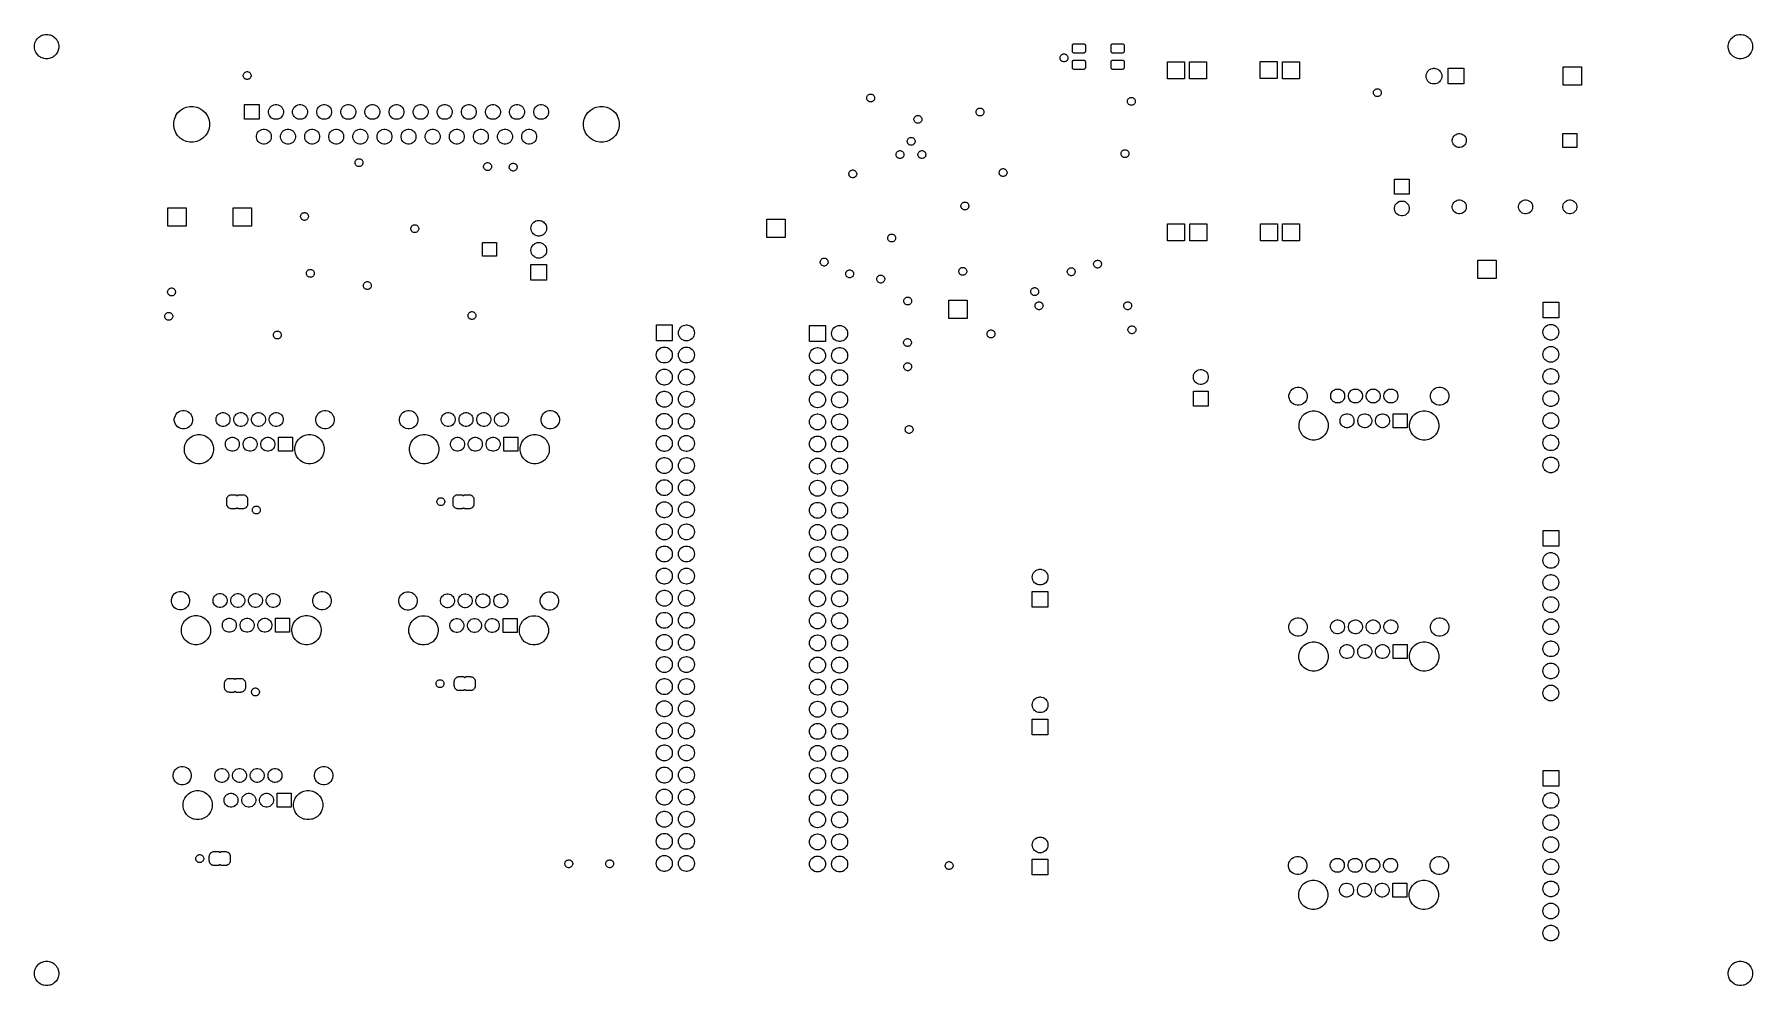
# Model space of a CAD drawing. Extents: x 1.84 to 9.61, y -5.85 to -1.55.
import ezdxf

# ---------------------------------------------------------------- set-up
doc = ezdxf.new("R2010")
doc.units = 0
doc.header["$MEASUREMENT"] = 0
doc.layers.add('BLACK', color=7, linetype='CONTINUOUS')

msp = doc.modelspace()

# ---------------------------------------------------------------- linework, layer by layer
at = {"layer": 'BLACK', "linetype": 'CONTINUOUS'}
for p, q in [((1.85854, -1.55952), (1.86757, -1.55348)), ((1.86757, -1.55348), (1.87345, -1.55105)), ((1.86757, -1.55348), (1.86757, -1.55348)), ((1.87345, -1.55105), (1.87761, -1.54932)), ((1.87761, -1.54932), (1.88116, -1.54862)), ((1.88116, -1.54862), (1.88827, -1.5472)), ((1.88827, -1.5472), (1.89913, -1.5472)), ((1.89913, -1.5472), (1.90624, -1.54862)), ((1.90624, -1.54862), (1.90979, -1.54932)), ((1.90979, -1.54932), (1.91395, -1.55105)), ((1.91395, -1.55105), (1.91983, -1.55348)), ((1.91983, -1.55348), (1.91983, -1.55348)), ((1.91983, -1.55348), (1.92886, -1.55952)), ((9.52043, -1.55952), (9.52946, -1.55348)), ((9.52946, -1.55348), (9.53534, -1.55105)), ((9.52946, -1.55348), (9.52946, -1.55348)), ((9.53534, -1.55105), (9.5395, -1.54932)), ((9.5395, -1.54932), (9.54305, -1.54862)), ((9.54305, -1.54862), (9.55016, -1.5472)), ((9.55016, -1.5472), (9.56102, -1.5472)), ((9.56102, -1.5472), (9.56813, -1.54862)), ((9.56813, -1.54862), (9.57168, -1.54932)), ((9.57168, -1.54932), (9.57584, -1.55105)), ((9.57584, -1.55105), (9.58172, -1.55348)), ((9.58172, -1.55348), (9.58172, -1.55348)), ((9.58172, -1.55348), (9.59075, -1.55952)), ((1.83854, -1.59693), (1.84066, -1.58627)), ((1.83854, -1.60779), (1.83854, -1.59693)), ((1.84066, -1.61845), (1.83854, -1.60779)), ((1.84066, -1.58627), (1.84482, -1.57624)), ((1.84482, -1.62849), (1.84066, -1.61845)), ((1.84482, -1.57624), (1.84682, -1.57324)), ((1.85086, -1.63752), (1.84482, -1.62849)), ((1.84482, -1.62849), (1.84482, -1.62849)), ((1.84682, -1.57324), (1.85086, -1.5672)), ((1.85086, -1.5672), (1.85854, -1.55952)), ((1.92886, -1.55952), (1.93654, -1.5672)), ((1.93654, -1.5672), (1.94058, -1.57324)), ((1.94258, -1.62849), (1.93654, -1.63752)), ((1.94058, -1.57324), (1.94258, -1.57624)), ((1.94258, -1.57624), (1.94674, -1.58627)), ((1.94674, -1.61845), (1.94258, -1.62849)), ((1.94258, -1.62849), (1.94258, -1.62849)), ((1.94674, -1.58627), (1.94886, -1.59693)), ((1.94886, -1.60779), (1.94674, -1.61845)), ((1.94886, -1.59693), (1.94886, -1.60779)), ((6.53367, -1.59796), (6.53385, -1.59613)), ((6.53367, -1.62359), (6.53367, -1.59796)), ((6.53385, -1.62542), (6.53367, -1.62359)), ((6.53385, -1.59613), (6.53431, -1.59461)), ((6.53431, -1.62694), (6.53385, -1.62542)), ((6.53431, -1.59461), (6.53506, -1.5932)), ((6.53506, -1.62834), (6.53431, -1.62694)), ((6.53506, -1.5932), (6.53607, -1.59197)), ((6.53607, -1.62957), (6.53506, -1.62834)), ((6.53607, -1.59197), (6.5373, -1.59097)), ((6.5373, -1.63058), (6.53607, -1.62957)), ((6.5373, -1.59097), (6.5387, -1.59022)), ((6.5387, -1.63133), (6.5373, -1.63058)), ((6.5387, -1.59022), (6.54022, -1.58975)), ((6.54022, -1.6318), (6.5387, -1.63133)), ((6.54022, -1.58975), (6.54205, -1.58957)), ((6.54205, -1.63198), (6.54022, -1.6318)), ((6.54205, -1.58957), (6.58442, -1.58957)), ((6.58442, -1.63198), (6.54205, -1.63198)), ((6.58442, -1.58957), (6.58625, -1.58975)), ((6.58625, -1.6318), (6.58442, -1.63198)), ((6.58625, -1.58975), (6.58777, -1.59022)), ((6.58777, -1.63133), (6.58625, -1.6318)), ((6.58777, -1.59022), (6.58917, -1.59097)), ((6.58917, -1.63058), (6.58777, -1.63133)), ((6.58917, -1.59097), (6.5904, -1.59197)), ((6.5904, -1.62957), (6.58917, -1.63058)), ((6.5904, -1.59197), (6.59141, -1.5932)), ((6.59141, -1.62834), (6.5904, -1.62957)), ((6.59141, -1.5932), (6.59216, -1.59461)), ((6.59216, -1.62694), (6.59141, -1.62834)), ((6.59216, -1.59461), (6.59262, -1.59613)), ((6.59262, -1.62542), (6.59216, -1.62694)), ((6.59262, -1.59613), (6.5928, -1.59796)), ((6.5928, -1.62359), (6.59262, -1.62542)), ((6.5928, -1.59796), (6.5928, -1.62359)), ((6.7088, -1.59796), (6.70898, -1.59613)), ((6.7088, -1.62359), (6.7088, -1.59796)), ((6.70898, -1.62542), (6.7088, -1.62359)), ((6.70898, -1.59613), (6.70944, -1.59461)), ((6.70944, -1.62694), (6.70898, -1.62542)), ((6.70944, -1.59461), (6.71019, -1.5932)), ((6.71019, -1.62834), (6.70944, -1.62694)), ((6.71019, -1.5932), (6.7112, -1.59197)), ((6.7112, -1.62957), (6.71019, -1.62834)), ((6.7112, -1.59197), (6.71243, -1.59097)), ((6.71243, -1.63058), (6.7112, -1.62957)), ((6.71243, -1.59097), (6.71383, -1.59022)), ((6.71383, -1.63133), (6.71243, -1.63058)), ((6.71383, -1.59022), (6.71535, -1.58975)), ((6.71535, -1.6318), (6.71383, -1.63133)), ((6.71535, -1.58975), (6.71718, -1.58957)), ((6.71718, -1.63198), (6.71535, -1.6318)), ((6.71718, -1.58957), (6.75955, -1.58957)), ((6.75955, -1.63198), (6.71718, -1.63198)), ((6.75955, -1.58957), (6.76138, -1.58975)), ((6.76138, -1.6318), (6.75955, -1.63198)), ((6.76138, -1.58975), (6.7629, -1.59022)), ((6.7629, -1.63133), (6.76138, -1.6318)), ((6.7629, -1.59022), (6.7643, -1.59097)), ((6.7643, -1.63058), (6.7629, -1.63133)), ((6.7643, -1.59097), (6.76553, -1.59197)), ((6.76553, -1.62957), (6.7643, -1.63058)), ((6.76553, -1.59197), (6.76654, -1.5932)), ((6.76654, -1.62834), (6.76553, -1.62957)), ((6.76654, -1.5932), (6.76729, -1.59461)), ((6.76729, -1.62694), (6.76654, -1.62834)), ((6.76729, -1.59461), (6.76775, -1.59613)), ((6.76775, -1.62542), (6.76729, -1.62694)), ((6.76775, -1.59613), (6.76793, -1.59796)), ((6.76793, -1.62359), (6.76775, -1.62542)), ((6.76793, -1.59796), (6.76793, -1.62359)), ((9.50043, -1.59693), (9.50255, -1.58627)), ((9.50043, -1.60779), (9.50043, -1.59693)), ((9.50255, -1.61845), (9.50043, -1.60779)), ((9.50255, -1.58627), (9.50671, -1.57624)), ((9.50671, -1.62849), (9.50255, -1.61845)), ((9.50671, -1.57624), (9.50871, -1.57324)), ((9.51275, -1.63752), (9.50671, -1.62849)), ((9.50671, -1.62849), (9.50671, -1.62849)), ((9.50871, -1.57324), (9.51275, -1.5672)), ((9.51275, -1.5672), (9.52043, -1.55952)), ((9.59075, -1.55952), (9.59843, -1.5672)), ((9.59843, -1.5672), (9.60247, -1.57324)), ((9.60447, -1.62849), (9.59843, -1.63752)), ((9.60247, -1.57324), (9.60447, -1.57624)), ((9.60447, -1.57624), (9.60863, -1.58627)), ((9.60863, -1.61845), (9.60447, -1.62849)), ((9.60447, -1.62849), (9.60447, -1.62849)), ((9.60863, -1.58627), (9.61075, -1.59693)), ((9.61075, -1.60779), (9.60863, -1.61845)), ((9.61075, -1.59693), (9.61075, -1.60779)), ((1.85854, -1.64521), (1.85086, -1.63752)), ((1.86458, -1.64924), (1.85854, -1.64521)), ((1.86757, -1.65124), (1.86458, -1.64924)), ((1.87345, -1.65368), (1.86757, -1.65124)), ((1.87761, -1.6554), (1.87345, -1.65368)), ((1.88116, -1.65611), (1.87761, -1.6554)), ((1.88827, -1.65752), (1.88116, -1.65611)), ((1.89913, -1.65752), (1.88827, -1.65752)), ((1.90624, -1.65611), (1.89913, -1.65752)), ((1.90979, -1.6554), (1.90624, -1.65611)), ((1.91395, -1.65368), (1.90979, -1.6554)), ((1.91983, -1.65124), (1.91395, -1.65368)), ((1.92283, -1.64924), (1.91983, -1.65124)), ((1.92886, -1.64521), (1.92283, -1.64924)), ((1.93654, -1.63752), (1.92886, -1.64521)), ((6.47831, -1.65179), (6.47899, -1.64836)), ((6.47831, -1.65529), (6.47831, -1.65179)), ((6.47899, -1.65872), (6.47831, -1.65529)), ((6.47899, -1.64836), (6.48033, -1.64513)), ((6.48033, -1.66195), (6.47899, -1.65872)), ((6.48033, -1.64513), (6.48227, -1.64222)), ((6.48222, -1.66478), (6.48033, -1.66195)), ((6.48227, -1.66486), (6.48222, -1.66478)), ((6.48227, -1.64222), (6.48474, -1.63975)), ((6.48474, -1.66734), (6.48227, -1.66486)), ((6.48474, -1.63975), (6.48619, -1.63879)), ((6.48765, -1.66928), (6.48474, -1.66734)), ((6.48619, -1.63879), (6.48765, -1.63781)), ((6.48765, -1.63781), (6.48834, -1.63752)), ((6.49088, -1.67062), (6.48765, -1.66928)), ((6.48765, -1.66928), (6.48765, -1.66928)), ((6.48765, -1.66928), (6.48765, -1.66928)), ((6.48834, -1.63752), (6.49088, -1.63647)), ((6.49088, -1.63647), (6.49431, -1.63579)), ((6.49431, -1.6713), (6.49088, -1.67062)), ((6.49431, -1.63579), (6.49781, -1.63579)), ((6.49781, -1.6713), (6.49431, -1.6713)), ((6.49781, -1.63579), (6.50124, -1.63647)), ((6.50124, -1.67062), (6.49781, -1.6713)), ((6.50124, -1.63647), (6.50379, -1.63752)), ((6.50447, -1.66928), (6.50124, -1.67062)), ((6.50379, -1.63752), (6.50447, -1.63781)), ((6.50447, -1.63781), (6.50594, -1.63879)), ((6.50738, -1.66734), (6.50447, -1.66928)), ((6.50447, -1.66928), (6.50447, -1.66928)), ((6.50447, -1.66928), (6.50447, -1.66928)), ((6.50594, -1.63879), (6.50738, -1.63975)), ((6.50738, -1.63975), (6.50985, -1.64222)), ((6.50985, -1.66486), (6.50738, -1.66734)), ((6.50985, -1.64222), (6.5118, -1.64513)), ((6.50991, -1.66478), (6.50985, -1.66486)), ((6.5118, -1.66195), (6.50991, -1.66478)), ((6.5118, -1.64513), (6.51314, -1.64836)), ((6.51314, -1.65872), (6.5118, -1.66195)), ((6.51314, -1.64836), (6.51382, -1.65179)), ((6.51382, -1.65529), (6.51314, -1.65872)), ((6.51382, -1.65179), (6.51382, -1.65529)), ((6.53367, -1.67177), (6.53385, -1.66995)), ((6.53367, -1.69741), (6.53367, -1.67177)), ((6.53385, -1.69924), (6.53367, -1.69741)), ((6.53385, -1.66995), (6.53431, -1.66843)), ((6.53431, -1.70076), (6.53385, -1.69924)), ((6.53431, -1.66843), (6.53506, -1.66702)), ((6.53506, -1.70216), (6.53431, -1.70076)), ((6.53506, -1.66702), (6.53607, -1.66579)), ((6.53607, -1.70339), (6.53506, -1.70216)), ((6.53607, -1.66579), (6.5373, -1.66478)), ((6.5373, -1.7044), (6.53607, -1.70339)), ((6.5373, -1.66478), (6.5387, -1.66403)), ((6.5387, -1.70515), (6.5373, -1.7044)), ((6.5387, -1.66403), (6.54022, -1.66357)), ((6.54022, -1.70561), (6.5387, -1.70515)), ((6.54022, -1.66357), (6.54205, -1.66339)), ((6.54205, -1.70579), (6.54022, -1.70561)), ((6.54205, -1.66339), (6.58442, -1.66339)), ((6.58442, -1.70579), (6.54205, -1.70579)), ((6.58442, -1.66339), (6.58625, -1.66357)), ((6.58625, -1.70561), (6.58442, -1.70579)), ((6.58625, -1.66357), (6.58777, -1.66403)), ((6.58777, -1.70515), (6.58625, -1.70561)), ((6.58777, -1.66403), (6.58917, -1.66478)), ((6.58917, -1.7044), (6.58777, -1.70515)), ((6.58917, -1.66478), (6.5904, -1.66579)), ((6.5904, -1.70339), (6.58917, -1.7044)), ((6.5904, -1.66579), (6.59141, -1.66702)), ((6.59141, -1.70216), (6.5904, -1.70339)), ((6.59141, -1.66702), (6.59216, -1.66843)), ((6.59216, -1.70076), (6.59141, -1.70216)), ((6.59216, -1.66843), (6.59262, -1.66995)), ((6.59262, -1.69924), (6.59216, -1.70076)), ((6.59262, -1.66995), (6.5928, -1.67177)), ((6.5928, -1.69741), (6.59262, -1.69924)), ((6.5928, -1.67177), (6.5928, -1.69741)), ((6.7088, -1.67177), (6.70898, -1.66995)), ((6.7088, -1.69741), (6.7088, -1.67177)), ((6.70898, -1.69924), (6.7088, -1.69741)), ((6.70898, -1.66995), (6.70944, -1.66843)), ((6.70944, -1.70076), (6.70898, -1.69924)), ((6.70944, -1.66843), (6.71019, -1.66702)), ((6.71019, -1.70216), (6.70944, -1.70076)), ((6.71019, -1.66702), (6.7112, -1.66579)), ((6.7112, -1.70339), (6.71019, -1.70216)), ((6.7112, -1.66579), (6.71243, -1.66478)), ((6.71243, -1.7044), (6.7112, -1.70339)), ((6.71243, -1.66478), (6.71383, -1.66403)), ((6.71383, -1.70515), (6.71243, -1.7044)), ((6.71383, -1.66403), (6.71535, -1.66357)), ((6.71535, -1.70561), (6.71383, -1.70515)), ((6.71535, -1.66357), (6.71718, -1.66339)), ((6.71718, -1.70579), (6.71535, -1.70561)), ((6.71718, -1.66339), (6.75955, -1.66339)), ((6.75955, -1.70579), (6.71718, -1.70579)), ((6.75955, -1.66339), (6.76138, -1.66357)), ((6.76138, -1.70561), (6.75955, -1.70579)), ((6.76138, -1.66357), (6.7629, -1.66403)), ((6.7629, -1.70515), (6.76138, -1.70561)), ((6.7629, -1.66403), (6.7643, -1.66478)), ((6.7643, -1.7044), (6.7629, -1.70515)), ((6.7643, -1.66478), (6.76553, -1.66579)), ((6.76553, -1.70339), (6.7643, -1.7044)), ((6.76553, -1.66579), (6.76654, -1.66702)), ((6.76654, -1.70216), (6.76553, -1.70339)), ((6.76654, -1.66702), (6.76729, -1.66843)), ((6.76729, -1.70076), (6.76654, -1.70216)), ((6.76729, -1.66843), (6.76775, -1.66995)), ((6.76775, -1.69924), (6.76729, -1.70076)), ((6.76775, -1.66995), (6.76793, -1.67177)), ((6.76793, -1.69741), (6.76775, -1.69924)), ((6.76793, -1.67177), (6.76793, -1.69741)), ((6.96353, -1.74827), (6.96353, -1.67142)), ((6.96353, -1.67142), (7.04038, -1.67142)), ((7.04038, -1.67142), (7.04038, -1.74827)), ((7.06393, -1.74827), (7.06393, -1.67142)), ((7.06393, -1.67142), (7.14078, -1.67142)), ((7.14078, -1.67142), (7.14078, -1.74827)), ((7.38381, -1.74728), (7.38381, -1.67043)), ((7.38381, -1.67043), (7.46066, -1.67043)), ((7.46066, -1.67043), (7.46066, -1.74728)), ((7.4842, -1.74827), (7.4842, -1.67142)), ((7.4842, -1.67142), (7.56105, -1.67142)), ((7.56105, -1.67142), (7.56105, -1.74827)), ((8.14409, -1.71102), (8.14808, -1.70774)), ((8.14808, -1.70774), (8.14949, -1.70658)), ((8.14949, -1.70658), (8.15565, -1.70329)), ((8.15565, -1.70329), (8.16234, -1.70126)), ((8.16234, -1.70126), (8.16494, -1.701)), ((8.16494, -1.701), (8.16755, -1.70075)), ((8.16755, -1.70075), (8.17103, -1.70075)), ((8.17103, -1.70075), (8.17364, -1.701)), ((8.17364, -1.701), (8.17625, -1.70126)), ((8.17625, -1.70126), (8.18293, -1.70329)), ((8.18293, -1.70329), (8.18909, -1.70658)), ((8.18909, -1.70658), (8.1905, -1.70774)), ((8.1905, -1.70774), (8.1945, -1.71102)), ((8.23382, -1.77169), (8.23382, -1.70075)), ((8.23382, -1.70075), (8.30476, -1.70075)), ((8.30476, -1.70075), (8.30476, -1.77169)), ((8.7539, -1.7776), (8.7539, -1.69484)), ((8.7539, -1.69484), (8.83665, -1.69484)), ((8.83665, -1.69484), (8.83665, -1.7776)), ((9.52043, -1.64521), (9.51275, -1.63752)), ((9.52647, -1.64924), (9.52043, -1.64521)), ((9.52946, -1.65124), (9.52647, -1.64924)), ((9.53534, -1.65368), (9.52946, -1.65124)), ((9.5395, -1.6554), (9.53534, -1.65368)), ((9.54305, -1.65611), (9.5395, -1.6554)), ((9.55016, -1.65752), (9.54305, -1.65611)), ((9.56102, -1.65752), (9.55016, -1.65752)), ((9.56813, -1.65611), (9.56102, -1.65752)), ((9.57168, -1.6554), (9.56813, -1.65611)), ((9.57584, -1.65368), (9.57168, -1.6554)), ((9.58172, -1.65124), (9.57584, -1.65368)), ((9.58472, -1.64924), (9.58172, -1.65124)), ((9.59075, -1.64521), (9.58472, -1.64924)), ((9.59843, -1.63752), (9.59075, -1.64521)), ((2.78343, -1.73168), (2.78411, -1.72825)), ((2.78343, -1.73518), (2.78343, -1.73168)), ((2.78411, -1.73861), (2.78343, -1.73518)), ((2.78411, -1.72825), (2.78545, -1.72502)), ((2.78545, -1.74184), (2.78411, -1.73861)), ((2.78545, -1.72502), (2.78739, -1.72211)), ((2.78739, -1.74475), (2.78545, -1.74184)), ((2.78739, -1.72211), (2.78986, -1.71964)), ((2.78986, -1.74722), (2.78739, -1.74475)), ((2.78986, -1.71964), (2.79131, -1.71867)), ((2.79131, -1.74819), (2.78986, -1.74722)), ((2.79131, -1.71867), (2.79277, -1.71769)), ((2.79277, -1.74916), (2.79131, -1.74819)), ((2.79277, -1.71769), (2.796, -1.71636)), ((2.79277, -1.71769), (2.79277, -1.71769)), ((2.79277, -1.74917), (2.79277, -1.74916)), ((2.796, -1.7505), (2.79277, -1.74917)), ((2.79277, -1.74917), (2.79277, -1.74917)), ((2.796, -1.71636), (2.79943, -1.71567)), ((2.79943, -1.75119), (2.796, -1.7505)), ((2.79943, -1.71567), (2.80293, -1.71567)), ((2.80293, -1.75119), (2.79943, -1.75119)), ((2.80293, -1.71567), (2.80636, -1.71636)), ((2.80636, -1.7505), (2.80293, -1.75119)), ((2.80636, -1.71636), (2.80959, -1.71769)), ((2.80959, -1.74917), (2.80636, -1.7505)), ((2.80959, -1.71769), (2.80959, -1.71769)), ((2.80959, -1.71769), (2.81106, -1.71867)), ((2.81106, -1.74819), (2.80959, -1.74916)), ((2.80959, -1.74916), (2.80959, -1.74917)), ((2.80959, -1.74917), (2.80959, -1.74917)), ((2.81106, -1.71867), (2.8125, -1.71964)), ((2.8125, -1.74722), (2.81106, -1.74819)), ((2.8125, -1.71964), (2.81497, -1.72211)), ((2.81497, -1.74475), (2.8125, -1.74722)), ((2.81497, -1.72211), (2.81692, -1.72502)), ((2.81692, -1.74184), (2.81497, -1.74475)), ((2.81692, -1.72502), (2.81825, -1.72825)), ((2.81825, -1.73861), (2.81692, -1.74184)), ((2.81825, -1.72825), (2.81894, -1.73168)), ((2.81894, -1.73518), (2.81825, -1.73861)), ((2.81894, -1.73168), (2.81894, -1.73518)), ((7.04038, -1.74827), (6.96353, -1.74827)), ((7.14078, -1.74827), (7.06393, -1.74827)), ((7.46066, -1.74728), (7.38381, -1.74728)), ((7.56105, -1.74827), (7.4842, -1.74827)), ((8.13365, -1.73622), (8.13433, -1.72927)), ((8.13433, -1.74317), (8.13365, -1.73622)), ((8.13433, -1.72927), (8.13636, -1.72258)), ((8.13636, -1.74986), (8.13433, -1.74317)), ((8.13636, -1.72258), (8.13661, -1.72211)), ((8.13965, -1.75602), (8.13636, -1.74986)), ((8.13661, -1.72211), (8.13965, -1.71642)), ((8.13965, -1.71642), (8.14081, -1.71501)), ((8.13965, -1.71642), (8.13965, -1.71642)), ((8.14081, -1.75743), (8.13965, -1.75602)), ((8.14081, -1.71501), (8.14409, -1.71102)), ((8.14409, -1.76142), (8.14081, -1.75743)), ((8.14808, -1.7647), (8.14409, -1.76142)), ((8.14949, -1.76586), (8.14808, -1.7647)), ((8.15565, -1.76915), (8.14949, -1.76586)), ((8.16234, -1.77118), (8.15565, -1.76915)), ((8.16494, -1.77144), (8.16234, -1.77118)), ((8.16755, -1.77169), (8.16494, -1.77144)), ((8.17103, -1.77169), (8.16755, -1.77169)), ((8.17364, -1.77144), (8.17103, -1.77169)), ((8.17625, -1.77118), (8.17364, -1.77144)), ((8.18293, -1.76915), (8.17625, -1.77118)), ((8.18909, -1.76586), (8.18293, -1.76915)), ((8.1905, -1.7647), (8.18909, -1.76586)), ((8.1945, -1.76142), (8.1905, -1.7647)), ((8.1945, -1.71102), (8.19777, -1.71501)), ((8.19777, -1.75743), (8.1945, -1.76142)), ((8.19777, -1.71501), (8.19893, -1.71642)), ((8.19893, -1.75602), (8.19777, -1.75743)), ((8.19893, -1.71642), (8.19893, -1.71642)), ((8.19893, -1.71642), (8.20197, -1.72211)), ((8.20222, -1.74986), (8.19893, -1.75602)), ((8.20197, -1.72211), (8.20222, -1.72258)), ((8.20222, -1.72258), (8.20425, -1.72927)), ((8.20425, -1.74317), (8.20222, -1.74986)), ((8.20425, -1.72927), (8.20494, -1.73622)), ((8.20494, -1.73622), (8.20425, -1.74317)), ((8.30476, -1.77169), (8.23382, -1.77169)), ((8.83665, -1.7776), (8.7539, -1.7776)), ((2.78874, -1.93154), (2.78874, -1.86453)), ((2.78874, -1.86453), (2.85575, -1.86453)), ((2.85575, -1.86453), (2.85575, -1.93154)), ((2.92153, -1.86582), (2.928, -1.86453)), ((2.928, -1.86453), (2.9346, -1.86453)), ((2.9346, -1.86453), (2.94107, -1.86582)), ((3.03058, -1.86582), (3.03705, -1.86453)), ((3.03705, -1.86453), (3.04365, -1.86453)), ((3.04365, -1.86453), (3.05013, -1.86582)), ((3.13964, -1.86582), (3.14611, -1.86453)), ((3.14611, -1.86453), (3.15271, -1.86453)), ((3.15271, -1.86453), (3.15918, -1.86582)), ((3.24869, -1.86582), (3.25516, -1.86453)), ((3.25516, -1.86453), (3.26176, -1.86453)), ((3.26176, -1.86453), (3.26824, -1.86582)), ((3.35775, -1.86582), (3.36422, -1.86453)), ((3.36422, -1.86453), (3.37082, -1.86453)), ((3.37082, -1.86453), (3.37729, -1.86582)), ((3.4668, -1.86582), (3.47327, -1.86453)), ((3.47327, -1.86453), (3.47987, -1.86453)), ((3.47987, -1.86453), (3.48635, -1.86582)), ((3.57586, -1.86582), (3.58233, -1.86453)), ((3.58233, -1.86453), (3.58893, -1.86453)), ((3.58893, -1.86453), (3.5954, -1.86582)), ((3.68491, -1.86582), (3.69139, -1.86453)), ((3.69139, -1.86453), (3.69798, -1.86453)), ((3.69798, -1.86453), (3.70446, -1.86582)), ((3.79397, -1.86582), (3.80044, -1.86453)), ((3.80044, -1.86453), (3.80704, -1.86453)), ((3.80704, -1.86453), (3.81351, -1.86582)), ((3.90302, -1.86582), (3.9095, -1.86453)), ((3.9095, -1.86453), (3.9161, -1.86453)), ((3.9161, -1.86453), (3.92257, -1.86582)), ((4.01208, -1.86582), (4.01855, -1.86453)), ((4.01855, -1.86453), (4.02515, -1.86453)), ((4.02515, -1.86453), (4.03162, -1.86582)), ((4.12113, -1.86582), (4.12761, -1.86453)), ((4.12761, -1.86453), (4.13421, -1.86453)), ((4.13421, -1.86453), (4.14068, -1.86582)), ((5.60374, -1.83305), (5.60443, -1.82962)), ((5.60374, -1.83655), (5.60374, -1.83305)), ((5.60443, -1.83998), (5.60374, -1.83655)), ((5.60443, -1.82962), (5.60576, -1.82639)), ((5.60576, -1.84321), (5.60443, -1.83998)), ((5.60576, -1.82639), (5.60771, -1.82348)), ((5.60771, -1.84612), (5.60576, -1.84321)), ((5.60771, -1.82348), (5.61018, -1.82101)), ((5.61018, -1.84859), (5.60771, -1.84612)), ((5.61018, -1.82101), (5.61254, -1.81943)), ((5.61026, -1.84864), (5.61018, -1.84859)), ((5.61309, -1.85054), (5.61026, -1.84864)), ((5.61254, -1.81943), (5.61309, -1.81906)), ((5.61309, -1.81906), (5.61632, -1.81773)), ((5.61309, -1.81906), (5.61309, -1.81906)), ((5.61632, -1.85187), (5.61309, -1.85054)), ((5.61309, -1.85054), (5.61309, -1.85054)), ((5.61309, -1.85054), (5.61309, -1.85054)), ((5.61632, -1.81773), (5.61975, -1.81704)), ((5.61975, -1.85256), (5.61632, -1.85187)), ((5.61975, -1.81704), (5.62325, -1.81704)), ((5.62325, -1.85256), (5.61975, -1.85256)), ((5.62325, -1.81704), (5.62668, -1.81773)), ((5.62668, -1.85187), (5.62325, -1.85256)), ((5.62668, -1.81773), (5.62991, -1.81906)), ((5.62991, -1.85054), (5.62668, -1.85187)), ((5.62991, -1.81906), (5.62991, -1.81906)), ((5.62991, -1.81906), (5.63046, -1.81943)), ((5.63274, -1.84864), (5.62991, -1.85054)), ((5.62991, -1.85054), (5.62991, -1.85054)), ((5.62991, -1.85054), (5.62991, -1.85054)), ((5.63046, -1.81943), (5.63282, -1.82101)), ((5.63282, -1.84859), (5.63274, -1.84864)), ((5.63282, -1.82101), (5.63529, -1.82348)), ((5.63529, -1.84612), (5.63282, -1.84859)), ((5.63529, -1.82348), (5.63724, -1.82639)), ((5.63724, -1.84321), (5.63529, -1.84612)), ((5.63724, -1.82639), (5.63857, -1.82962)), ((5.63857, -1.83998), (5.63724, -1.84321)), ((5.63857, -1.82962), (5.63926, -1.83305)), ((5.63926, -1.83655), (5.63857, -1.83998)), ((5.63926, -1.83305), (5.63926, -1.83655)), ((6.7825, -1.84864), (6.78318, -1.84521)), ((6.7825, -1.85214), (6.7825, -1.84864)), ((6.78318, -1.85557), (6.7825, -1.85214)), ((6.78318, -1.84521), (6.78452, -1.84198)), ((6.78452, -1.8588), (6.78318, -1.85557)), ((6.78452, -1.84198), (6.78646, -1.83908)), ((6.78646, -1.86171), (6.78452, -1.8588)), ((6.78452, -1.8588), (6.78452, -1.8588)), ((6.78646, -1.83908), (6.78894, -1.8366)), ((6.78894, -1.86419), (6.78646, -1.86171)), ((6.78894, -1.8366), (6.79038, -1.83564)), ((6.79185, -1.86613), (6.78894, -1.86419)), ((6.79038, -1.83564), (6.79185, -1.83466)), ((6.79185, -1.83466), (6.79508, -1.83332)), ((6.79185, -1.83466), (6.79185, -1.83466)), ((6.79508, -1.83332), (6.79851, -1.83264)), ((6.79851, -1.83264), (6.802, -1.83264)), ((6.802, -1.83264), (6.80544, -1.83332)), ((6.80544, -1.83332), (6.80867, -1.83466)), ((6.80867, -1.83466), (6.80867, -1.83466)), ((6.80867, -1.83466), (6.81013, -1.83564)), ((6.81157, -1.86419), (6.80867, -1.86613)), ((6.81013, -1.83564), (6.81157, -1.8366)), ((6.81157, -1.8366), (6.81405, -1.83908)), ((6.81405, -1.86171), (6.81157, -1.86419)), ((6.81405, -1.83908), (6.81599, -1.84198)), ((6.81599, -1.8588), (6.81405, -1.86171)), ((6.81599, -1.84198), (6.81733, -1.84521)), ((6.81733, -1.85557), (6.81599, -1.8588)), ((6.81599, -1.8588), (6.81599, -1.8588)), ((6.81733, -1.84521), (6.81801, -1.84864)), ((6.81801, -1.85214), (6.81733, -1.85557)), ((6.81801, -1.84864), (6.81801, -1.85214)), ((7.89563, -1.80927), (7.89631, -1.80584)), ((7.89563, -1.81277), (7.89563, -1.80927)), ((7.89631, -1.8162), (7.89563, -1.81277)), ((7.89631, -1.80584), (7.89765, -1.80261)), ((7.89765, -1.81943), (7.89631, -1.8162)), ((7.89765, -1.80261), (7.89959, -1.7997)), ((7.89959, -1.82234), (7.89765, -1.81943)), ((7.89765, -1.81943), (7.89765, -1.81943)), ((7.89959, -1.7997), (7.90207, -1.79723)), ((7.90207, -1.82482), (7.89959, -1.82234)), ((7.90207, -1.79723), (7.90351, -1.79627)), ((7.90498, -1.82676), (7.90207, -1.82482)), ((7.90351, -1.79627), (7.90498, -1.79529)), ((7.90498, -1.79529), (7.90821, -1.79395)), ((7.90498, -1.79529), (7.90498, -1.79529)), ((7.90821, -1.8281), (7.90498, -1.82676)), ((7.90498, -1.82676), (7.90498, -1.82676)), ((7.90498, -1.82676), (7.90498, -1.82676)), ((7.90821, -1.79395), (7.91164, -1.79327)), ((7.91164, -1.82878), (7.90821, -1.8281)), ((7.91164, -1.79327), (7.91513, -1.79327)), ((7.91513, -1.82878), (7.91164, -1.82878)), ((7.91513, -1.79327), (7.91857, -1.79395)), ((7.91857, -1.8281), (7.91513, -1.82878)), ((7.91857, -1.79395), (7.9218, -1.79529)), ((7.9218, -1.82676), (7.91857, -1.8281)), ((7.9218, -1.79529), (7.9218, -1.79529)), ((7.9218, -1.79529), (7.92326, -1.79627)), ((7.9247, -1.82482), (7.9218, -1.82676)), ((7.9218, -1.82676), (7.9218, -1.82676)), ((7.9218, -1.82676), (7.9218, -1.82676)), ((7.92326, -1.79627), (7.9247, -1.79723)), ((7.9247, -1.79723), (7.92718, -1.7997)), ((7.92718, -1.82234), (7.9247, -1.82482)), ((7.92718, -1.7997), (7.92912, -1.80261)), ((7.92912, -1.81943), (7.92718, -1.82234)), ((7.92912, -1.80261), (7.93046, -1.80584)), ((7.93046, -1.8162), (7.92912, -1.81943)), ((7.92912, -1.81943), (7.92912, -1.81943)), ((7.93046, -1.80584), (7.93114, -1.80927)), ((7.93114, -1.81277), (7.93046, -1.8162)), ((7.93114, -1.80927), (7.93114, -1.81277)), ((2.46866, -1.94598), (2.47176, -1.93038)), ((2.47176, -1.93038), (2.47785, -1.91569)), ((2.47785, -1.91569), (2.47896, -1.91404)), ((2.47896, -1.91404), (2.48669, -1.90246)), ((2.48669, -1.90246), (2.49794, -1.89122)), ((2.49794, -1.89122), (2.51116, -1.88238)), ((2.51116, -1.88238), (2.51394, -1.88123)), ((2.51394, -1.88123), (2.52586, -1.87629)), ((2.52586, -1.87629), (2.54146, -1.87319)), ((2.54146, -1.87319), (2.55736, -1.87319)), ((2.55736, -1.87319), (2.57296, -1.87629)), ((2.57296, -1.87629), (2.58488, -1.88123)), ((2.58488, -1.88123), (2.58766, -1.88238)), ((2.58766, -1.88238), (2.60088, -1.89122)), ((2.60088, -1.89122), (2.61213, -1.90246)), ((2.61213, -1.90246), (2.61986, -1.91404)), ((2.61986, -1.91404), (2.62097, -1.91569)), ((2.62097, -1.91569), (2.62705, -1.93038)), ((2.62705, -1.93038), (2.63016, -1.94598)), ((2.85575, -1.93154), (2.78874, -1.93154)), ((2.8978, -1.89473), (2.89908, -1.88826)), ((2.8978, -1.90133), (2.8978, -1.89473)), ((2.89908, -1.9078), (2.8978, -1.90133)), ((2.89908, -1.88826), (2.90161, -1.88216)), ((2.90161, -1.9139), (2.89908, -1.9078)), ((2.90161, -1.88216), (2.90528, -1.87667)), ((2.90528, -1.91939), (2.90161, -1.9139)), ((2.90528, -1.87667), (2.90994, -1.87201)), ((2.90994, -1.92406), (2.90528, -1.91939)), ((2.90994, -1.87201), (2.91543, -1.86834)), ((2.91543, -1.92772), (2.90994, -1.92406)), ((2.91543, -1.86834), (2.92153, -1.86582)), ((2.92153, -1.93025), (2.91543, -1.92772)), ((2.928, -1.93154), (2.92153, -1.93025)), ((2.9346, -1.93154), (2.928, -1.93154)), ((2.94107, -1.93025), (2.9346, -1.93154)), ((2.94107, -1.86582), (2.94717, -1.86834)), ((2.94717, -1.92772), (2.94107, -1.93025)), ((2.94717, -1.86834), (2.95266, -1.87201)), ((2.95266, -1.92406), (2.94717, -1.92772)), ((2.95266, -1.87201), (2.95732, -1.87667)), ((2.95732, -1.91939), (2.95266, -1.92406)), ((2.95732, -1.87667), (2.96099, -1.88216)), ((2.96099, -1.9139), (2.95732, -1.91939)), ((2.96099, -1.88216), (2.96352, -1.88826)), ((2.96352, -1.9078), (2.96099, -1.9139)), ((2.96352, -1.88826), (2.9648, -1.89473)), ((2.9648, -1.90133), (2.96352, -1.9078)), ((2.9648, -1.89473), (2.9648, -1.90133)), ((3.00685, -1.89473), (3.00814, -1.88826)), ((3.00685, -1.90133), (3.00685, -1.89473)), ((3.00814, -1.9078), (3.00685, -1.90133)), ((3.00814, -1.88826), (3.01066, -1.88216)), ((3.01066, -1.9139), (3.00814, -1.9078)), ((3.01066, -1.88216), (3.01433, -1.87667)), ((3.01433, -1.91939), (3.01066, -1.9139)), ((3.01433, -1.87667), (3.019, -1.87201)), ((3.019, -1.92406), (3.01433, -1.91939)), ((3.019, -1.87201), (3.02448, -1.86834)), ((3.02448, -1.92772), (3.019, -1.92406)), ((3.02448, -1.86834), (3.03058, -1.86582)), ((3.03058, -1.93025), (3.02448, -1.92772)), ((3.03705, -1.93154), (3.03058, -1.93025)), ((3.04365, -1.93154), (3.03705, -1.93154)), ((3.05013, -1.93025), (3.04365, -1.93154)), ((3.05013, -1.86582), (3.05622, -1.86834)), ((3.05622, -1.92772), (3.05013, -1.93025)), ((3.05622, -1.86834), (3.06171, -1.87201)), ((3.06171, -1.92406), (3.05622, -1.92772)), ((3.06171, -1.87201), (3.06638, -1.87667)), ((3.06638, -1.91939), (3.06171, -1.92406)), ((3.06638, -1.87667), (3.07005, -1.88216)), ((3.07005, -1.9139), (3.06638, -1.91939)), ((3.07005, -1.88216), (3.07257, -1.88826)), ((3.07257, -1.9078), (3.07005, -1.9139)), ((3.07257, -1.88826), (3.07386, -1.89473)), ((3.07386, -1.90133), (3.07257, -1.9078)), ((3.07386, -1.89473), (3.07386, -1.90133)), ((3.11591, -1.89473), (3.11719, -1.88826)), ((3.11591, -1.90133), (3.11591, -1.89473)), ((3.11719, -1.9078), (3.11591, -1.90133)), ((3.11719, -1.88826), (3.11972, -1.88216)), ((3.11972, -1.9139), (3.11719, -1.9078)), ((3.11972, -1.88216), (3.12339, -1.87667)), ((3.12339, -1.91939), (3.11972, -1.9139)), ((3.12339, -1.87667), (3.12805, -1.87201)), ((3.12805, -1.92406), (3.12339, -1.91939)), ((3.12805, -1.87201), (3.13354, -1.86834)), ((3.13354, -1.92772), (3.12805, -1.92406)), ((3.13354, -1.86834), (3.13964, -1.86582)), ((3.13964, -1.93025), (3.13354, -1.92772)), ((3.14611, -1.93154), (3.13964, -1.93025)), ((3.15271, -1.93154), (3.14611, -1.93154)), ((3.15918, -1.93025), (3.15271, -1.93154)), ((3.15918, -1.86582), (3.16528, -1.86834)), ((3.16528, -1.92772), (3.15918, -1.93025)), ((3.16528, -1.86834), (3.17077, -1.87201)), ((3.17077, -1.92406), (3.16528, -1.92772)), ((3.17077, -1.87201), (3.17543, -1.87667)), ((3.17543, -1.91939), (3.17077, -1.92406)), ((3.17543, -1.87667), (3.1791, -1.88216)), ((3.1791, -1.9139), (3.17543, -1.91939)), ((3.1791, -1.88216), (3.18163, -1.88826)), ((3.18163, -1.9078), (3.1791, -1.9139)), ((3.18163, -1.88826), (3.18291, -1.89473)), ((3.18291, -1.90133), (3.18163, -1.9078)), ((3.18291, -1.89473), (3.18291, -1.90133)), ((3.22496, -1.89473), (3.22625, -1.88826)), ((3.22496, -1.90133), (3.22496, -1.89473)), ((3.22625, -1.9078), (3.22496, -1.90133)), ((3.22625, -1.88826), (3.22877, -1.88216)), ((3.22877, -1.9139), (3.22625, -1.9078)), ((3.22877, -1.88216), (3.23244, -1.87667)), ((3.23244, -1.91939), (3.22877, -1.9139)), ((3.23244, -1.87667), (3.23711, -1.87201)), ((3.23711, -1.92406), (3.23244, -1.91939)), ((3.23711, -1.87201), (3.24259, -1.86834)), ((3.24259, -1.92772), (3.23711, -1.92406)), ((3.24259, -1.86834), (3.24869, -1.86582)), ((3.24869, -1.93025), (3.24259, -1.92772)), ((3.25516, -1.93154), (3.24869, -1.93025)), ((3.26176, -1.93154), (3.25516, -1.93154)), ((3.26824, -1.93025), (3.26176, -1.93154)), ((3.26824, -1.86582), (3.27433, -1.86834)), ((3.27433, -1.92772), (3.26824, -1.93025)), ((3.27433, -1.86834), (3.27982, -1.87201)), ((3.27982, -1.92406), (3.27433, -1.92772)), ((3.27982, -1.87201), (3.28449, -1.87667)), ((3.28449, -1.91939), (3.27982, -1.92406)), ((3.28449, -1.87667), (3.28816, -1.88216)), ((3.28816, -1.9139), (3.28449, -1.91939)), ((3.28816, -1.88216), (3.29068, -1.88826)), ((3.29068, -1.9078), (3.28816, -1.9139)), ((3.29068, -1.88826), (3.29197, -1.89473)), ((3.29197, -1.90133), (3.29068, -1.9078)), ((3.29197, -1.89473), (3.29197, -1.90133)), ((3.33402, -1.89473), (3.3353, -1.88826)), ((3.33402, -1.90133), (3.33402, -1.89473)), ((3.3353, -1.9078), (3.33402, -1.90133)), ((3.3353, -1.88826), (3.33783, -1.88216)), ((3.33783, -1.9139), (3.3353, -1.9078)), ((3.33783, -1.88216), (3.3415, -1.87667)), ((3.3415, -1.91939), (3.33783, -1.9139)), ((3.3415, -1.87667), (3.34616, -1.87201)), ((3.34616, -1.92406), (3.3415, -1.91939)), ((3.34616, -1.87201), (3.35165, -1.86834)), ((3.35165, -1.92772), (3.34616, -1.92406)), ((3.35165, -1.86834), (3.35775, -1.86582)), ((3.35775, -1.93025), (3.35165, -1.92772)), ((3.36422, -1.93154), (3.35775, -1.93025)), ((3.37082, -1.93154), (3.36422, -1.93154)), ((3.37729, -1.93025), (3.37082, -1.93154)), ((3.37729, -1.86582), (3.38339, -1.86834)), ((3.38339, -1.92772), (3.37729, -1.93025)), ((3.38339, -1.86834), (3.38888, -1.87201)), ((3.38888, -1.92406), (3.38339, -1.92772)), ((3.38888, -1.87201), (3.39354, -1.87667)), ((3.39354, -1.91939), (3.38888, -1.92406)), ((3.39354, -1.87667), (3.39721, -1.88216)), ((3.39721, -1.9139), (3.39354, -1.91939)), ((3.39721, -1.88216), (3.39974, -1.88826)), ((3.39974, -1.9078), (3.39721, -1.9139)), ((3.39974, -1.88826), (3.40102, -1.89473)), ((3.40102, -1.90133), (3.39974, -1.9078)), ((3.40102, -1.89473), (3.40102, -1.90133)), ((3.44307, -1.89473), (3.44436, -1.88826)), ((3.44307, -1.90133), (3.44307, -1.89473)), ((3.44436, -1.9078), (3.44307, -1.90133)), ((3.44436, -1.88826), (3.44688, -1.88216)), ((3.44688, -1.9139), (3.44436, -1.9078)), ((3.44688, -1.88216), (3.45055, -1.87667)), ((3.45055, -1.91939), (3.44688, -1.9139)), ((3.45055, -1.87667), (3.45522, -1.87201)), ((3.45522, -1.92406), (3.45055, -1.91939)), ((3.45522, -1.87201), (3.4607, -1.86834)), ((3.4607, -1.92772), (3.45522, -1.92406)), ((3.4607, -1.86834), (3.4668, -1.86582)), ((3.4668, -1.93025), (3.4607, -1.92772)), ((3.47327, -1.93154), (3.4668, -1.93025)), ((3.47987, -1.93154), (3.47327, -1.93154)), ((3.48635, -1.93025), (3.47987, -1.93154)), ((3.48635, -1.86582), (3.49244, -1.86834)), ((3.49244, -1.92772), (3.48635, -1.93025)), ((3.49244, -1.86834), (3.49793, -1.87201)), ((3.49793, -1.92406), (3.49244, -1.92772)), ((3.49793, -1.87201), (3.5026, -1.87667)), ((3.5026, -1.91939), (3.49793, -1.92406)), ((3.5026, -1.87667), (3.50627, -1.88216)), ((3.50627, -1.9139), (3.5026, -1.91939)), ((3.50627, -1.88216), (3.50879, -1.88826)), ((3.50879, -1.9078), (3.50627, -1.9139)), ((3.50879, -1.88826), (3.51008, -1.89473)), ((3.51008, -1.90133), (3.50879, -1.9078)), ((3.51008, -1.89473), (3.51008, -1.90133)), ((3.55213, -1.89473), (3.55341, -1.88826)), ((3.55213, -1.90133), (3.55213, -1.89473)), ((3.55341, -1.9078), (3.55213, -1.90133)), ((3.55341, -1.88826), (3.55594, -1.88216)), ((3.55594, -1.9139), (3.55341, -1.9078)), ((3.55594, -1.88216), (3.55961, -1.87667)), ((3.55961, -1.91939), (3.55594, -1.9139)), ((3.55961, -1.87667), (3.56427, -1.87201)), ((3.56427, -1.92406), (3.55961, -1.91939)), ((3.56427, -1.87201), (3.56976, -1.86834)), ((3.56976, -1.92772), (3.56427, -1.92406)), ((3.56976, -1.86834), (3.57586, -1.86582)), ((3.57586, -1.93025), (3.56976, -1.92772)), ((3.58233, -1.93154), (3.57586, -1.93025)), ((3.58893, -1.93154), (3.58233, -1.93154)), ((3.5954, -1.93025), (3.58893, -1.93154)), ((3.5954, -1.86582), (3.6015, -1.86834)), ((3.6015, -1.92772), (3.5954, -1.93025)), ((3.6015, -1.86834), (3.60699, -1.87201)), ((3.60699, -1.92406), (3.6015, -1.92772)), ((3.60699, -1.87201), (3.61165, -1.87667)), ((3.61165, -1.91939), (3.60699, -1.92406)), ((3.61165, -1.87667), (3.61532, -1.88216)), ((3.61532, -1.9139), (3.61165, -1.91939)), ((3.61532, -1.88216), (3.61785, -1.88826)), ((3.61785, -1.9078), (3.61532, -1.9139)), ((3.61785, -1.88826), (3.61913, -1.89473)), ((3.61913, -1.90133), (3.61785, -1.9078)), ((3.61913, -1.89473), (3.61913, -1.90133)), ((3.66118, -1.89473), (3.66247, -1.88826)), ((3.66118, -1.90133), (3.66118, -1.89473)), ((3.66247, -1.9078), (3.66118, -1.90133)), ((3.66247, -1.88826), (3.66499, -1.88216)), ((3.66499, -1.9139), (3.66247, -1.9078)), ((3.66499, -1.88216), (3.66866, -1.87667)), ((3.66866, -1.91939), (3.66499, -1.9139)), ((3.66866, -1.87667), (3.67333, -1.87201)), ((3.67333, -1.92406), (3.66866, -1.91939)), ((3.67333, -1.87201), (3.67881, -1.86834)), ((3.67881, -1.92772), (3.67333, -1.92406)), ((3.67881, -1.86834), (3.68491, -1.86582)), ((3.68491, -1.93025), (3.67881, -1.92772)), ((3.69139, -1.93154), (3.68491, -1.93025)), ((3.69798, -1.93154), (3.69139, -1.93154)), ((3.70446, -1.93025), (3.69798, -1.93154)), ((3.70446, -1.86582), (3.71056, -1.86834)), ((3.71056, -1.92772), (3.70446, -1.93025)), ((3.71056, -1.86834), (3.71604, -1.87201)), ((3.71604, -1.92406), (3.71056, -1.92772)), ((3.71604, -1.87201), (3.72071, -1.87667)), ((3.72071, -1.91939), (3.71604, -1.92406)), ((3.72071, -1.87667), (3.72438, -1.88216)), ((3.72438, -1.9139), (3.72071, -1.91939)), ((3.72438, -1.88216), (3.7269, -1.88826)), ((3.7269, -1.9078), (3.72438, -1.9139)), ((3.7269, -1.88826), (3.72819, -1.89473)), ((3.72819, -1.90133), (3.7269, -1.9078)), ((3.72819, -1.89473), (3.72819, -1.90133)), ((3.77024, -1.89473), (3.77152, -1.88826)), ((3.77024, -1.90133), (3.77024, -1.89473)), ((3.77152, -1.9078), (3.77024, -1.90133)), ((3.77152, -1.88826), (3.77405, -1.88216)), ((3.77405, -1.9139), (3.77152, -1.9078)), ((3.77405, -1.88216), (3.77772, -1.87667)), ((3.77772, -1.91939), (3.77405, -1.9139)), ((3.77772, -1.87667), (3.78238, -1.87201)), ((3.78238, -1.92406), (3.77772, -1.91939)), ((3.78238, -1.87201), (3.78787, -1.86834)), ((3.78787, -1.92772), (3.78238, -1.92406)), ((3.78787, -1.86834), (3.79397, -1.86582)), ((3.79397, -1.93025), (3.78787, -1.92772)), ((3.80044, -1.93154), (3.79397, -1.93025)), ((3.80704, -1.93154), (3.80044, -1.93154)), ((3.81351, -1.93025), (3.80704, -1.93154)), ((3.81351, -1.86582), (3.81961, -1.86834)), ((3.81961, -1.92772), (3.81351, -1.93025)), ((3.81961, -1.86834), (3.8251, -1.87201)), ((3.8251, -1.92406), (3.81961, -1.92772)), ((3.8251, -1.87201), (3.82976, -1.87667)), ((3.82976, -1.91939), (3.8251, -1.92406)), ((3.82976, -1.87667), (3.83343, -1.88216)), ((3.83343, -1.9139), (3.82976, -1.91939)), ((3.83343, -1.88216), (3.83596, -1.88826)), ((3.83596, -1.9078), (3.83343, -1.9139)), ((3.83596, -1.88826), (3.83724, -1.89473)), ((3.83724, -1.90133), (3.83596, -1.9078)), ((3.83724, -1.89473), (3.83724, -1.90133)), ((3.87929, -1.89473), (3.88058, -1.88826)), ((3.87929, -1.90133), (3.87929, -1.89473)), ((3.88058, -1.9078), (3.87929, -1.90133)), ((3.88058, -1.88826), (3.8831, -1.88216)), ((3.8831, -1.9139), (3.88058, -1.9078)), ((3.8831, -1.88216), (3.88677, -1.87667)), ((3.88677, -1.91939), (3.8831, -1.9139)), ((3.88677, -1.87667), (3.89144, -1.87201)), ((3.89144, -1.92406), (3.88677, -1.91939)), ((3.89144, -1.87201), (3.89693, -1.86834)), ((3.89693, -1.92772), (3.89144, -1.92406)), ((3.89693, -1.86834), (3.90302, -1.86582)), ((3.90302, -1.93025), (3.89693, -1.92772)), ((3.9095, -1.93154), (3.90302, -1.93025)), ((3.9161, -1.93154), (3.9095, -1.93154)), ((3.92257, -1.93025), (3.9161, -1.93154)), ((3.92257, -1.86582), (3.92867, -1.86834)), ((3.92867, -1.92772), (3.92257, -1.93025)), ((3.92867, -1.86834), (3.93415, -1.87201)), ((3.93415, -1.92406), (3.92867, -1.92772)), ((3.93415, -1.87201), (3.93882, -1.87667)), ((3.93882, -1.91939), (3.93415, -1.92406)), ((3.93882, -1.87667), (3.94249, -1.88216)), ((3.94249, -1.9139), (3.93882, -1.91939)), ((3.94249, -1.88216), (3.94501, -1.88826)), ((3.94501, -1.9078), (3.94249, -1.9139)), ((3.94501, -1.88826), (3.9463, -1.89473)), ((3.9463, -1.90133), (3.94501, -1.9078)), ((3.9463, -1.89473), (3.9463, -1.90133)), ((3.98835, -1.89473), (3.98963, -1.88826)), ((3.98835, -1.90133), (3.98835, -1.89473)), ((3.98963, -1.9078), (3.98835, -1.90133)), ((3.98963, -1.88826), (3.99216, -1.88216)), ((3.99216, -1.9139), (3.98963, -1.9078)), ((3.99216, -1.88216), (3.99583, -1.87667)), ((3.99583, -1.91939), (3.99216, -1.9139)), ((3.99583, -1.87667), (4.00049, -1.87201)), ((4.00049, -1.92406), (3.99583, -1.91939)), ((4.00049, -1.87201), (4.00598, -1.86834)), ((4.00598, -1.92772), (4.00049, -1.92406)), ((4.00598, -1.86834), (4.01208, -1.86582)), ((4.01208, -1.93025), (4.00598, -1.92772)), ((4.01855, -1.93154), (4.01208, -1.93025)), ((4.02515, -1.93154), (4.01855, -1.93154)), ((4.03162, -1.93025), (4.02515, -1.93154)), ((4.03162, -1.86582), (4.03772, -1.86834)), ((4.03772, -1.92772), (4.03162, -1.93025)), ((4.03772, -1.86834), (4.04321, -1.87201)), ((4.04321, -1.92406), (4.03772, -1.92772)), ((4.04321, -1.87201), (4.04787, -1.87667)), ((4.04787, -1.91939), (4.04321, -1.92406)), ((4.04787, -1.87667), (4.05154, -1.88216)), ((4.05154, -1.9139), (4.04787, -1.91939)), ((4.05154, -1.88216), (4.05407, -1.88826)), ((4.05407, -1.9078), (4.05154, -1.9139)), ((4.05407, -1.88826), (4.05535, -1.89473)), ((4.05535, -1.90133), (4.05407, -1.9078)), ((4.05535, -1.89473), (4.05535, -1.90133)), ((4.0974, -1.89473), (4.09869, -1.88826)), ((4.0974, -1.90133), (4.0974, -1.89473)), ((4.09869, -1.9078), (4.0974, -1.90133)), ((4.09869, -1.88826), (4.10121, -1.88216)), ((4.10121, -1.9139), (4.09869, -1.9078)), ((4.10121, -1.88216), (4.10488, -1.87667)), ((4.10488, -1.91939), (4.10121, -1.9139)), ((4.10488, -1.87667), (4.10955, -1.87201)), ((4.10955, -1.92406), (4.10488, -1.91939)), ((4.10955, -1.87201), (4.11504, -1.86834)), ((4.11504, -1.92772), (4.10955, -1.92406)), ((4.11504, -1.86834), (4.12113, -1.86582)), ((4.12113, -1.93025), (4.11504, -1.92772)), ((4.12761, -1.93154), (4.12113, -1.93025)), ((4.13421, -1.93154), (4.12761, -1.93154)), ((4.14068, -1.93025), (4.13421, -1.93154)), ((4.14068, -1.86582), (4.14678, -1.86834)), ((4.14678, -1.92772), (4.14068, -1.93025)), ((4.14678, -1.86834), (4.15226, -1.87201)), ((4.15226, -1.92406), (4.14678, -1.92772)), ((4.15226, -1.87201), (4.15693, -1.87667)), ((4.15693, -1.91939), (4.15226, -1.92406)), ((4.15693, -1.87667), (4.1606, -1.88216)), ((4.1606, -1.9139), (4.15693, -1.91939)), ((4.1606, -1.88216), (4.16312, -1.88826)), ((4.16312, -1.9078), (4.1606, -1.9139)), ((4.16312, -1.88826), (4.16441, -1.89473)), ((4.16441, -1.90133), (4.16312, -1.9078)), ((4.16441, -1.89473), (4.16441, -1.90133)), ((4.32299, -1.94598), (4.3261, -1.93038)), ((4.3261, -1.93038), (4.33218, -1.91569)), ((4.33218, -1.91569), (4.33329, -1.91404)), ((4.33329, -1.91404), (4.34102, -1.90246)), ((4.34102, -1.90246), (4.35227, -1.89122)), ((4.35227, -1.89122), (4.36549, -1.88238)), ((4.36549, -1.88238), (4.36827, -1.88123)), ((4.36827, -1.88123), (4.38019, -1.87629)), ((4.38019, -1.87629), (4.39579, -1.87319)), ((4.39579, -1.87319), (4.41169, -1.87319)), ((4.41169, -1.87319), (4.42729, -1.87629)), ((4.42729, -1.87629), (4.43921, -1.88123)), ((4.43921, -1.88123), (4.44199, -1.88238)), ((4.44199, -1.88238), (4.45521, -1.89122)), ((4.45521, -1.89122), (4.46646, -1.90246)), ((4.46646, -1.90246), (4.47419, -1.91404)), ((4.47419, -1.91404), (4.4753, -1.91569)), ((4.4753, -1.91569), (4.48139, -1.93038)), ((4.48139, -1.93038), (4.48449, -1.94598)), ((5.81724, -1.93005), (5.81793, -1.92662)), ((5.81724, -1.93355), (5.81724, -1.93005)), ((5.81793, -1.93698), (5.81724, -1.93355)), ((5.81793, -1.92662), (5.81926, -1.92339)), ((5.81926, -1.94021), (5.81793, -1.93698)), ((5.81926, -1.92339), (5.82121, -1.92048)), ((5.82121, -1.94312), (5.81926, -1.94021)), ((5.82121, -1.92048), (5.82368, -1.91801)), ((5.82368, -1.91801), (5.82513, -1.91704)), ((5.82513, -1.91704), (5.82659, -1.91606)), ((5.82659, -1.91606), (5.82982, -1.91473)), ((5.82659, -1.91606), (5.82659, -1.91606)), ((5.82982, -1.91473), (5.83325, -1.91404)), ((5.83325, -1.91404), (5.83675, -1.91404)), ((5.83675, -1.91404), (5.84018, -1.91473)), ((5.84018, -1.91473), (5.84341, -1.91606)), ((5.84341, -1.91606), (5.84341, -1.91606)), ((5.84341, -1.91606), (5.84487, -1.91704)), ((5.84487, -1.91704), (5.84632, -1.91801)), ((5.84632, -1.91801), (5.84879, -1.92048)), ((5.84879, -1.92048), (5.85074, -1.92339)), ((5.85074, -1.94021), (5.84879, -1.94312)), ((5.85074, -1.92339), (5.85207, -1.92662)), ((5.85207, -1.93698), (5.85074, -1.94021)), ((5.85207, -1.92662), (5.85276, -1.93005)), ((5.85276, -1.93355), (5.85207, -1.93698)), ((5.85276, -1.93005), (5.85276, -1.93355)), ((6.09824, -1.89655), (6.09893, -1.89312)), ((6.09824, -1.90005), (6.09824, -1.89655)), ((6.09893, -1.90348), (6.09824, -1.90005)), ((6.09893, -1.89312), (6.10026, -1.88989)), ((6.10026, -1.90671), (6.09893, -1.90348)), ((6.10026, -1.88989), (6.10221, -1.88698)), ((6.10221, -1.90962), (6.10026, -1.90671)), ((6.10026, -1.90671), (6.10026, -1.90671)), ((6.10221, -1.88698), (6.10468, -1.88451)), ((6.10468, -1.91209), (6.10221, -1.90962)), ((6.10468, -1.88451), (6.10613, -1.88354)), ((6.10759, -1.91404), (6.10468, -1.91209)), ((6.10613, -1.88354), (6.10759, -1.88256)), ((6.10759, -1.88256), (6.11082, -1.88123)), ((6.10759, -1.88256), (6.10759, -1.88256)), ((6.11082, -1.91537), (6.10759, -1.91404)), ((6.10759, -1.91404), (6.10759, -1.91404)), ((6.10759, -1.91404), (6.10759, -1.91404)), ((6.11082, -1.88123), (6.11425, -1.88054)), ((6.11425, -1.91606), (6.11082, -1.91537)), ((6.11425, -1.88054), (6.11775, -1.88054)), ((6.11775, -1.91606), (6.11425, -1.91606)), ((6.11775, -1.88054), (6.12118, -1.88123)), ((6.12118, -1.91537), (6.11775, -1.91606)), ((6.12118, -1.88123), (6.12441, -1.88256)), ((6.12441, -1.91404), (6.12118, -1.91537)), ((6.12441, -1.88256), (6.12441, -1.88256)), ((6.12441, -1.88256), (6.12587, -1.88354)), ((6.12732, -1.91209), (6.12441, -1.91404)), ((6.12441, -1.91404), (6.12441, -1.91404)), ((6.12441, -1.91404), (6.12441, -1.91404)), ((6.12587, -1.88354), (6.12732, -1.88451)), ((6.12732, -1.88451), (6.12979, -1.88698)), ((6.12979, -1.90962), (6.12732, -1.91209)), ((6.12979, -1.88698), (6.13174, -1.88989)), ((6.13174, -1.90671), (6.12979, -1.90962)), ((6.13174, -1.88989), (6.13307, -1.89312)), ((6.13307, -1.90348), (6.13174, -1.90671)), ((6.13174, -1.90671), (6.13174, -1.90671)), ((6.13307, -1.89312), (6.13376, -1.89655)), ((6.13376, -1.90005), (6.13307, -1.90348)), ((6.13376, -1.89655), (6.13376, -1.90005)), ((6.79508, -1.86747), (6.79185, -1.86613)), ((6.79185, -1.86613), (6.79185, -1.86613)), ((6.79185, -1.86613), (6.79185, -1.86613)), ((6.79851, -1.86815), (6.79508, -1.86747)), ((6.802, -1.86815), (6.79851, -1.86815)), ((6.80544, -1.86747), (6.802, -1.86815)), ((6.80867, -1.86613), (6.80544, -1.86747)), ((6.80867, -1.86613), (6.80867, -1.86613)), ((6.80867, -1.86613), (6.80867, -1.86613)), ((2.46866, -1.96189), (2.46866, -1.94598)), ((2.47176, -1.97749), (2.46866, -1.96189)), ((2.47632, -1.98849), (2.47176, -1.97749)), ((2.47785, -1.99219), (2.47632, -1.98849)), ((2.48669, -2.00541), (2.47785, -1.99219)), ((2.49794, -2.01666), (2.48669, -2.00541)), ((2.51116, -2.02549), (2.49794, -2.01666)), ((2.60088, -2.01666), (2.58766, -2.02549)), ((2.61213, -2.00541), (2.60088, -2.01666)), ((2.62097, -1.99219), (2.61213, -2.00541)), ((2.6225, -1.98849), (2.62097, -1.99219)), ((2.62705, -1.97749), (2.6225, -1.98849)), ((2.63016, -1.96189), (2.62705, -1.97749)), ((2.63016, -1.94598), (2.63016, -1.96189)), ((2.84327, -2.00654), (2.84456, -2.00007)), ((2.84327, -2.01314), (2.84327, -2.00654)), ((2.84456, -2.01962), (2.84327, -2.01314)), ((2.84456, -2.00007), (2.84708, -1.99397)), ((2.84708, -2.02571), (2.84456, -2.01962)), ((2.84708, -1.99397), (2.85075, -1.98849)), ((2.85075, -1.98849), (2.85541, -1.98382)), ((2.85541, -1.98382), (2.8609, -1.98015)), ((2.8609, -1.98015), (2.867, -1.97763)), ((2.867, -1.97763), (2.87347, -1.97634)), ((2.87347, -1.97634), (2.88007, -1.97634)), ((2.88007, -1.97634), (2.88654, -1.97763)), ((2.88654, -1.97763), (2.89264, -1.98015)), ((2.89264, -1.98015), (2.89813, -1.98382)), ((2.89813, -1.98382), (2.9028, -1.98849)), ((2.9028, -1.98849), (2.90646, -1.99397)), ((2.90646, -1.99397), (2.90899, -2.00007)), ((2.90899, -2.01962), (2.90646, -2.02571)), ((2.90899, -2.00007), (2.91028, -2.00654)), ((2.91028, -2.01314), (2.90899, -2.01962)), ((2.91028, -2.00654), (2.91028, -2.01314)), ((2.95232, -2.00654), (2.95361, -2.00007)), ((2.95232, -2.01314), (2.95232, -2.00654)), ((2.95361, -2.01962), (2.95232, -2.01314)), ((2.95361, -2.00007), (2.95614, -1.99397)), ((2.95614, -2.02571), (2.95361, -2.01962)), ((2.95614, -1.99397), (2.9598, -1.98849)), ((2.9598, -1.98849), (2.96447, -1.98382)), ((2.96447, -1.98382), (2.96996, -1.98015)), ((2.96996, -1.98015), (2.97605, -1.97763)), ((2.97605, -1.97763), (2.98253, -1.97634)), ((2.98253, -1.97634), (2.98913, -1.97634)), ((2.98913, -1.97634), (2.9956, -1.97763)), ((2.9956, -1.97763), (3.0017, -1.98015)), ((3.0017, -1.98015), (3.00718, -1.98382)), ((3.00718, -1.98382), (3.01185, -1.98849)), ((3.01185, -1.98849), (3.01552, -1.99397)), ((3.01552, -1.99397), (3.01804, -2.00007)), ((3.01804, -2.01962), (3.01552, -2.02571)), ((3.01804, -2.00007), (3.01933, -2.00654)), ((3.01933, -2.01314), (3.01804, -2.01962)), ((3.01933, -2.00654), (3.01933, -2.01314)), ((3.06138, -2.00654), (3.06267, -2.00007)), ((3.06138, -2.01314), (3.06138, -2.00654)), ((3.06267, -2.01962), (3.06138, -2.01314)), ((3.06267, -2.00007), (3.06519, -1.99397)), ((3.06519, -2.02571), (3.06267, -2.01962)), ((3.06519, -1.99397), (3.06886, -1.98849)), ((3.06886, -1.98849), (3.07352, -1.98382)), ((3.07352, -1.98382), (3.07901, -1.98015)), ((3.07901, -1.98015), (3.08511, -1.97763)), ((3.08511, -1.97763), (3.09158, -1.97634)), ((3.09158, -1.97634), (3.09818, -1.97634)), ((3.09818, -1.97634), (3.10465, -1.97763)), ((3.10465, -1.97763), (3.11075, -1.98015)), ((3.11075, -1.98015), (3.11624, -1.98382)), ((3.11624, -1.98382), (3.12091, -1.98849)), ((3.12091, -1.98849), (3.12457, -1.99397)), ((3.12457, -1.99397), (3.1271, -2.00007)), ((3.1271, -2.01962), (3.12457, -2.02571)), ((3.1271, -2.00007), (3.12839, -2.00654)), ((3.12839, -2.01314), (3.1271, -2.01962)), ((3.12839, -2.00654), (3.12839, -2.01314)), ((3.17043, -2.00654), (3.17172, -2.00007)), ((3.17043, -2.01314), (3.17043, -2.00654)), ((3.17172, -2.01962), (3.17043, -2.01314)), ((3.17172, -2.00007), (3.17425, -1.99397)), ((3.17425, -2.02571), (3.17172, -2.01962)), ((3.17425, -1.99397), (3.17791, -1.98849)), ((3.17791, -1.98849), (3.18258, -1.98382)), ((3.18258, -1.98382), (3.18807, -1.98015)), ((3.18807, -1.98015), (3.19416, -1.97763)), ((3.19416, -1.97763), (3.20064, -1.97634)), ((3.20064, -1.97634), (3.20724, -1.97634)), ((3.20724, -1.97634), (3.21371, -1.97763)), ((3.21371, -1.97763), (3.21981, -1.98015)), ((3.21981, -1.98015), (3.22529, -1.98382)), ((3.22529, -1.98382), (3.22996, -1.98849)), ((3.22996, -1.98849), (3.23363, -1.99397)), ((3.23363, -1.99397), (3.23615, -2.00007)), ((3.23615, -2.01962), (3.23363, -2.02571)), ((3.23615, -2.00007), (3.23744, -2.00654)), ((3.23744, -2.01314), (3.23615, -2.01962)), ((3.23744, -2.00654), (3.23744, -2.01314)), ((3.27949, -2.00654), (3.28078, -2.00007)), ((3.27949, -2.01314), (3.27949, -2.00654)), ((3.28078, -2.01962), (3.27949, -2.01314)), ((3.28078, -2.00007), (3.2833, -1.99397)), ((3.2833, -2.02571), (3.28078, -2.01962)), ((3.2833, -1.99397), (3.28697, -1.98849)), ((3.28697, -1.98849), (3.29163, -1.98382)), ((3.29163, -1.98382), (3.29712, -1.98015)), ((3.29712, -1.98015), (3.30322, -1.97763)), ((3.30322, -1.97763), (3.30969, -1.97634)), ((3.30969, -1.97634), (3.31629, -1.97634)), ((3.31629, -1.97634), (3.32276, -1.97763)), ((3.32276, -1.97763), (3.32886, -1.98015)), ((3.32886, -1.98015), (3.33435, -1.98382)), ((3.33435, -1.98382), (3.33902, -1.98849)), ((3.33902, -1.98849), (3.34268, -1.99397)), ((3.34268, -1.99397), (3.34521, -2.00007)), ((3.34521, -2.01962), (3.34268, -2.02571)), ((3.34521, -2.00007), (3.3465, -2.00654)), ((3.3465, -2.01314), (3.34521, -2.01962)), ((3.3465, -2.00654), (3.3465, -2.01314)), ((3.38854, -2.00654), (3.38983, -2.00007)), ((3.38854, -2.01314), (3.38854, -2.00654)), ((3.38983, -2.01962), (3.38854, -2.01314)), ((3.38983, -2.00007), (3.39236, -1.99397)), ((3.39236, -2.02571), (3.38983, -2.01962)), ((3.39236, -1.99397), (3.39602, -1.98849)), ((3.39602, -1.98849), (3.40069, -1.98382)), ((3.40069, -1.98382), (3.40618, -1.98015)), ((3.40618, -1.98015), (3.41227, -1.97763)), ((3.41227, -1.97763), (3.41875, -1.97634)), ((3.41875, -1.97634), (3.42535, -1.97634)), ((3.42535, -1.97634), (3.43182, -1.97763)), ((3.43182, -1.97763), (3.43792, -1.98015)), ((3.43792, -1.98015), (3.4434, -1.98382)), ((3.4434, -1.98382), (3.44807, -1.98849)), ((3.44807, -1.98849), (3.45174, -1.99397)), ((3.45174, -1.99397), (3.45426, -2.00007)), ((3.45426, -2.01962), (3.45174, -2.02571)), ((3.45426, -2.00007), (3.45555, -2.00654)), ((3.45555, -2.01314), (3.45426, -2.01962)), ((3.45555, -2.00654), (3.45555, -2.01314)), ((3.4976, -2.00654), (3.49889, -2.00007)), ((3.4976, -2.01314), (3.4976, -2.00654)), ((3.49889, -2.01962), (3.4976, -2.01314)), ((3.49889, -2.00007), (3.50141, -1.99397)), ((3.50141, -2.02571), (3.49889, -2.01962)), ((3.50141, -1.99397), (3.50508, -1.98849)), ((3.50508, -1.98849), (3.50974, -1.98382)), ((3.50974, -1.98382), (3.51523, -1.98015)), ((3.51523, -1.98015), (3.52133, -1.97763)), ((3.52133, -1.97763), (3.5278, -1.97634)), ((3.5278, -1.97634), (3.5344, -1.97634)), ((3.5344, -1.97634), (3.54088, -1.97763)), ((3.54088, -1.97763), (3.54697, -1.98015)), ((3.54697, -1.98015), (3.55246, -1.98382)), ((3.55246, -1.98382), (3.55713, -1.98849)), ((3.55713, -1.98849), (3.56079, -1.99397)), ((3.56079, -1.99397), (3.56332, -2.00007)), ((3.56332, -2.01962), (3.56079, -2.02571)), ((3.56332, -2.00007), (3.56461, -2.00654)), ((3.56461, -2.01314), (3.56332, -2.01962)), ((3.56461, -2.00654), (3.56461, -2.01314)), ((3.60665, -2.00654), (3.60794, -2.00007)), ((3.60665, -2.01314), (3.60665, -2.00654)), ((3.60794, -2.01962), (3.60665, -2.01314)), ((3.60794, -2.00007), (3.61047, -1.99397)), ((3.61047, -2.02571), (3.60794, -2.01962)), ((3.61047, -1.99397), (3.61413, -1.98849)), ((3.61413, -1.98849), (3.6188, -1.98382)), ((3.6188, -1.98382), (3.62429, -1.98015)), ((3.62429, -1.98015), (3.63038, -1.97763)), ((3.63038, -1.97763), (3.63686, -1.97634)), ((3.63686, -1.97634), (3.64346, -1.97634)), ((3.64346, -1.97634), (3.64993, -1.97763)), ((3.64993, -1.97763), (3.65603, -1.98015)), ((3.65603, -1.98015), (3.66152, -1.98382)), ((3.66152, -1.98382), (3.66618, -1.98849)), ((3.66618, -1.98849), (3.66985, -1.99397)), ((3.66985, -1.99397), (3.67237, -2.00007)), ((3.67237, -2.01962), (3.66985, -2.02571)), ((3.67237, -2.00007), (3.67366, -2.00654)), ((3.67366, -2.01314), (3.67237, -2.01962)), ((3.67366, -2.00654), (3.67366, -2.01314)), ((3.71571, -2.00654), (3.717, -2.00007)), ((3.71571, -2.01314), (3.71571, -2.00654)), ((3.717, -2.01962), (3.71571, -2.01314)), ((3.717, -2.00007), (3.71952, -1.99397)), ((3.71952, -2.02571), (3.717, -2.01962)), ((3.71952, -1.99397), (3.72319, -1.98849)), ((3.72319, -1.98849), (3.72786, -1.98382)), ((3.72786, -1.98382), (3.73334, -1.98015)), ((3.73334, -1.98015), (3.73944, -1.97763)), ((3.73944, -1.97763), (3.74591, -1.97634)), ((3.74591, -1.97634), (3.75251, -1.97634)), ((3.75251, -1.97634), (3.75899, -1.97763)), ((3.75899, -1.97763), (3.76508, -1.98015)), ((3.76508, -1.98015), (3.77057, -1.98382)), ((3.77057, -1.98382), (3.77524, -1.98849)), ((3.77524, -1.98849), (3.7789, -1.99397)), ((3.7789, -1.99397), (3.78143, -2.00007)), ((3.78143, -2.01962), (3.7789, -2.02571)), ((3.78143, -2.00007), (3.78272, -2.00654)), ((3.78272, -2.01314), (3.78143, -2.01962)), ((3.78272, -2.00654), (3.78272, -2.01314)), ((3.82476, -2.00654), (3.82605, -2.00007)), ((3.82476, -2.01314), (3.82476, -2.00654)), ((3.82605, -2.01962), (3.82476, -2.01314)), ((3.82605, -2.00007), (3.82858, -1.99397)), ((3.82858, -2.02571), (3.82605, -2.01962)), ((3.82858, -1.99397), (3.83224, -1.98849)), ((3.83224, -1.98849), (3.83691, -1.98382)), ((3.83691, -1.98382), (3.8424, -1.98015)), ((3.8424, -1.98015), (3.84849, -1.97763)), ((3.84849, -1.97763), (3.85497, -1.97634)), ((3.85497, -1.97634), (3.86157, -1.97634)), ((3.86157, -1.97634), (3.86804, -1.97763)), ((3.86804, -1.97763), (3.87414, -1.98015)), ((3.87414, -1.98015), (3.87963, -1.98382)), ((3.87963, -1.98382), (3.88429, -1.98849)), ((3.88429, -1.98849), (3.88796, -1.99397)), ((3.88796, -1.99397), (3.89048, -2.00007)), ((3.89048, -2.01962), (3.88796, -2.02571)), ((3.89048, -2.00007), (3.89177, -2.00654)), ((3.89177, -2.01314), (3.89048, -2.01962)), ((3.89177, -2.00654), (3.89177, -2.01314)), ((3.93382, -2.00654), (3.93511, -2.00007)), ((3.93382, -2.01314), (3.93382, -2.00654)), ((3.93511, -2.01962), (3.93382, -2.01314)), ((3.93511, -2.00007), (3.93763, -1.99397)), ((3.93763, -2.02571), (3.93511, -2.01962)), ((3.93763, -1.99397), (3.9413, -1.98849)), ((3.9413, -1.98849), (3.94597, -1.98382)), ((3.94597, -1.98382), (3.95145, -1.98015)), ((3.95145, -1.98015), (3.95755, -1.97763)), ((3.95755, -1.97763), (3.96402, -1.97634)), ((3.96402, -1.97634), (3.97062, -1.97634)), ((3.97062, -1.97634), (3.9771, -1.97763)), ((3.9771, -1.97763), (3.98319, -1.98015)), ((3.98319, -1.98015), (3.98868, -1.98382)), ((3.98868, -1.98382), (3.99335, -1.98849)), ((3.99335, -1.98849), (3.99701, -1.99397)), ((3.99701, -1.99397), (3.99954, -2.00007)), ((3.99954, -2.01962), (3.99701, -2.02571)), ((3.99954, -2.00007), (4.00083, -2.00654)), ((4.00083, -2.01314), (3.99954, -2.01962)), ((4.00083, -2.00654), (4.00083, -2.01314)), ((4.04287, -2.00654), (4.04416, -2.00007)), ((4.04287, -2.01314), (4.04287, -2.00654)), ((4.04416, -2.01962), (4.04287, -2.01314)), ((4.04416, -2.00007), (4.04669, -1.99397)), ((4.04669, -2.02571), (4.04416, -2.01962)), ((4.04669, -1.99397), (4.05035, -1.98849)), ((4.05035, -1.98849), (4.05502, -1.98382)), ((4.05502, -1.98382), (4.06051, -1.98015)), ((4.06051, -1.98015), (4.06661, -1.97763)), ((4.06661, -1.97763), (4.07308, -1.97634)), ((4.07308, -1.97634), (4.07968, -1.97634)), ((4.07968, -1.97634), (4.08615, -1.97763)), ((4.08615, -1.97763), (4.09225, -1.98015)), ((4.09225, -1.98015), (4.09774, -1.98382)), ((4.09774, -1.98382), (4.1024, -1.98849)), ((4.1024, -1.98849), (4.10607, -1.99397)), ((4.10607, -1.99397), (4.10859, -2.00007)), ((4.10859, -2.01962), (4.10607, -2.02571)), ((4.10859, -2.00007), (4.10988, -2.00654)), ((4.10988, -2.01314), (4.10859, -2.01962)), ((4.10988, -2.00654), (4.10988, -2.01314)), ((4.32299, -1.96189), (4.32299, -1.94598)), ((4.3261, -1.97749), (4.32299, -1.96189)), ((4.33065, -1.98849), (4.3261, -1.97749)), ((4.33218, -1.99219), (4.33065, -1.98849)), ((4.34102, -2.00541), (4.33218, -1.99219)), ((4.35227, -2.01666), (4.34102, -2.00541)), ((4.36549, -2.02549), (4.35227, -2.01666)), ((4.45521, -2.01666), (4.44199, -2.02549)), ((4.46646, -2.00541), (4.45521, -2.01666)), ((4.4753, -1.99219), (4.46646, -2.00541)), ((4.47683, -1.98849), (4.4753, -1.99219)), ((4.48139, -1.97749), (4.47683, -1.98849)), ((4.48449, -1.96189), (4.48139, -1.97749)), ((4.48449, -1.94598), (4.48449, -1.96189)), ((5.78876, -2.02239), (5.79071, -2.01948)), ((5.79071, -2.01948), (5.79318, -2.01701)), ((5.79318, -2.01701), (5.79463, -2.01604)), ((5.79463, -2.01604), (5.79609, -2.01506)), ((5.79609, -2.01506), (5.79932, -2.01373)), ((5.79609, -2.01506), (5.79609, -2.01506)), ((5.79932, -2.01373), (5.80275, -2.01304)), ((5.80275, -2.01304), (5.80625, -2.01304)), ((5.80625, -2.01304), (5.80968, -2.01373)), ((5.80968, -2.01373), (5.81291, -2.01506)), ((5.81291, -2.01506), (5.81291, -2.01506)), ((5.81291, -2.01506), (5.81437, -2.01604)), ((5.81437, -2.01604), (5.81582, -2.01701)), ((5.81582, -2.01701), (5.81829, -2.01948)), ((5.81829, -2.01948), (5.82024, -2.02239)), ((5.82368, -1.94559), (5.82121, -1.94312)), ((5.82427, -1.94598), (5.82368, -1.94559)), ((5.82659, -1.94754), (5.82427, -1.94598)), ((5.82982, -1.94887), (5.82659, -1.94754)), ((5.82659, -1.94754), (5.82659, -1.94754)), ((5.82659, -1.94754), (5.82659, -1.94754)), ((5.83325, -1.94956), (5.82982, -1.94887)), ((5.83675, -1.94956), (5.83325, -1.94956)), ((5.84018, -1.94887), (5.83675, -1.94956)), ((5.84341, -1.94754), (5.84018, -1.94887)), ((5.84573, -1.94598), (5.84341, -1.94754)), ((5.84341, -1.94754), (5.84341, -1.94754)), ((5.84341, -1.94754), (5.84341, -1.94754)), ((5.84632, -1.94559), (5.84573, -1.94598)), ((5.84879, -1.94312), (5.84632, -1.94559)), ((8.25238, -2.02445), (8.25334, -2.01962)), ((8.25334, -2.01962), (8.25359, -2.01835)), ((8.25359, -2.01835), (8.25597, -2.01261)), ((8.25597, -2.01261), (8.25942, -2.00744)), ((8.25942, -2.00744), (8.26382, -2.00305)), ((8.26382, -2.00305), (8.26899, -1.99959)), ((8.26899, -1.99959), (8.27473, -1.99721)), ((8.27473, -1.99721), (8.28083, -1.996)), ((8.28083, -1.996), (8.28705, -1.996)), ((8.28705, -1.996), (8.29314, -1.99721)), ((8.29314, -1.99721), (8.29889, -1.99959)), ((8.29889, -1.99959), (8.30405, -2.00305)), ((8.30405, -2.00305), (8.30845, -2.00744)), ((8.30845, -2.00744), (8.3119, -2.01261)), ((8.3119, -2.01261), (8.31428, -2.01835)), ((8.31428, -2.01835), (8.31453, -2.01962)), ((8.31453, -2.01962), (8.31549, -2.02445)), ((8.75238, -2.05912), (8.75238, -1.996)), ((8.75238, -1.996), (8.81549, -1.996)), ((8.81549, -1.996), (8.81549, -2.05912)), ((2.51116, -2.0255), (2.51116, -2.02549)), ((2.52586, -2.03158), (2.51116, -2.0255)), ((2.51116, -2.0255), (2.51116, -2.0255)), ((2.54146, -2.03469), (2.52586, -2.03158)), ((2.55736, -2.03469), (2.54146, -2.03469)), ((2.57296, -2.03158), (2.55736, -2.03469)), ((2.58766, -2.0255), (2.57296, -2.03158)), ((2.58766, -2.02549), (2.58766, -2.0255)), ((2.58766, -2.0255), (2.58766, -2.0255)), ((2.85075, -2.0312), (2.84708, -2.02571)), ((2.85541, -2.03587), (2.85075, -2.0312)), ((2.8609, -2.03953), (2.85541, -2.03587)), ((2.867, -2.04206), (2.8609, -2.03953)), ((2.87347, -2.04335), (2.867, -2.04206)), ((2.88007, -2.04335), (2.87347, -2.04335)), ((2.88654, -2.04206), (2.88007, -2.04335)), ((2.89264, -2.03953), (2.88654, -2.04206)), ((2.89813, -2.03587), (2.89264, -2.03953)), ((2.9028, -2.0312), (2.89813, -2.03587)), ((2.90646, -2.02571), (2.9028, -2.0312)), ((2.9598, -2.0312), (2.95614, -2.02571)), ((2.96447, -2.03587), (2.9598, -2.0312)), ((2.96996, -2.03953), (2.96447, -2.03587)), ((2.97605, -2.04206), (2.96996, -2.03953)), ((2.98253, -2.04335), (2.97605, -2.04206)), ((2.98913, -2.04335), (2.98253, -2.04335)), ((2.9956, -2.04206), (2.98913, -2.04335)), ((3.0017, -2.03953), (2.9956, -2.04206)), ((3.00718, -2.03587), (3.0017, -2.03953)), ((3.01185, -2.0312), (3.00718, -2.03587)), ((3.01552, -2.02571), (3.01185, -2.0312)), ((3.06886, -2.0312), (3.06519, -2.02571)), ((3.07352, -2.03587), (3.06886, -2.0312)), ((3.07901, -2.03953), (3.07352, -2.03587)), ((3.08511, -2.04206), (3.07901, -2.03953)), ((3.09158, -2.04335), (3.08511, -2.04206)), ((3.09818, -2.04335), (3.09158, -2.04335)), ((3.10465, -2.04206), (3.09818, -2.04335)), ((3.11075, -2.03953), (3.10465, -2.04206)), ((3.11624, -2.03587), (3.11075, -2.03953)), ((3.12091, -2.0312), (3.11624, -2.03587)), ((3.12457, -2.02571), (3.12091, -2.0312)), ((3.17791, -2.0312), (3.17425, -2.02571)), ((3.18258, -2.03587), (3.17791, -2.0312)), ((3.18807, -2.03953), (3.18258, -2.03587)), ((3.19416, -2.04206), (3.18807, -2.03953)), ((3.20064, -2.04335), (3.19416, -2.04206)), ((3.20724, -2.04335), (3.20064, -2.04335)), ((3.21371, -2.04206), (3.20724, -2.04335)), ((3.21981, -2.03953), (3.21371, -2.04206)), ((3.22529, -2.03587), (3.21981, -2.03953)), ((3.22996, -2.0312), (3.22529, -2.03587)), ((3.23363, -2.02571), (3.22996, -2.0312)), ((3.28697, -2.0312), (3.2833, -2.02571)), ((3.29163, -2.03587), (3.28697, -2.0312)), ((3.29712, -2.03953), (3.29163, -2.03587)), ((3.30322, -2.04206), (3.29712, -2.03953)), ((3.30969, -2.04335), (3.30322, -2.04206)), ((3.31629, -2.04335), (3.30969, -2.04335)), ((3.32276, -2.04206), (3.31629, -2.04335)), ((3.32886, -2.03953), (3.32276, -2.04206)), ((3.33435, -2.03587), (3.32886, -2.03953)), ((3.33902, -2.0312), (3.33435, -2.03587)), ((3.34268, -2.02571), (3.33902, -2.0312)), ((3.39602, -2.0312), (3.39236, -2.02571)), ((3.40069, -2.03587), (3.39602, -2.0312)), ((3.40618, -2.03953), (3.40069, -2.03587)), ((3.41227, -2.04206), (3.40618, -2.03953)), ((3.41875, -2.04335), (3.41227, -2.04206)), ((3.42535, -2.04335), (3.41875, -2.04335)), ((3.43182, -2.04206), (3.42535, -2.04335)), ((3.43792, -2.03953), (3.43182, -2.04206)), ((3.4434, -2.03587), (3.43792, -2.03953)), ((3.44807, -2.0312), (3.4434, -2.03587)), ((3.45174, -2.02571), (3.44807, -2.0312)), ((3.50508, -2.0312), (3.50141, -2.02571)), ((3.50974, -2.03587), (3.50508, -2.0312)), ((3.51523, -2.03953), (3.50974, -2.03587)), ((3.52133, -2.04206), (3.51523, -2.03953)), ((3.5278, -2.04335), (3.52133, -2.04206)), ((3.5344, -2.04335), (3.5278, -2.04335)), ((3.54088, -2.04206), (3.5344, -2.04335)), ((3.54697, -2.03953), (3.54088, -2.04206)), ((3.55246, -2.03587), (3.54697, -2.03953)), ((3.55713, -2.0312), (3.55246, -2.03587)), ((3.56079, -2.02571), (3.55713, -2.0312)), ((3.61413, -2.0312), (3.61047, -2.02571)), ((3.6188, -2.03587), (3.61413, -2.0312)), ((3.62429, -2.03953), (3.6188, -2.03587)), ((3.63038, -2.04206), (3.62429, -2.03953)), ((3.63686, -2.04335), (3.63038, -2.04206)), ((3.64346, -2.04335), (3.63686, -2.04335)), ((3.64993, -2.04206), (3.64346, -2.04335)), ((3.65603, -2.03953), (3.64993, -2.04206)), ((3.66152, -2.03587), (3.65603, -2.03953)), ((3.66618, -2.0312), (3.66152, -2.03587)), ((3.66985, -2.02571), (3.66618, -2.0312)), ((3.72319, -2.0312), (3.71952, -2.02571)), ((3.72786, -2.03587), (3.72319, -2.0312)), ((3.73334, -2.03953), (3.72786, -2.03587)), ((3.73944, -2.04206), (3.73334, -2.03953)), ((3.74591, -2.04335), (3.73944, -2.04206)), ((3.75251, -2.04335), (3.74591, -2.04335)), ((3.75899, -2.04206), (3.75251, -2.04335)), ((3.76508, -2.03953), (3.75899, -2.04206)), ((3.77057, -2.03587), (3.76508, -2.03953)), ((3.77524, -2.0312), (3.77057, -2.03587)), ((3.7789, -2.02571), (3.77524, -2.0312)), ((3.83224, -2.0312), (3.82858, -2.02571)), ((3.83691, -2.03587), (3.83224, -2.0312)), ((3.8424, -2.03953), (3.83691, -2.03587)), ((3.84849, -2.04206), (3.8424, -2.03953)), ((3.85497, -2.04335), (3.84849, -2.04206)), ((3.86157, -2.04335), (3.85497, -2.04335)), ((3.86804, -2.04206), (3.86157, -2.04335)), ((3.87414, -2.03953), (3.86804, -2.04206)), ((3.87963, -2.03587), (3.87414, -2.03953)), ((3.88429, -2.0312), (3.87963, -2.03587)), ((3.88796, -2.02571), (3.88429, -2.0312)), ((3.9413, -2.0312), (3.93763, -2.02571)), ((3.94597, -2.03587), (3.9413, -2.0312)), ((3.95145, -2.03953), (3.94597, -2.03587)), ((3.95755, -2.04206), (3.95145, -2.03953)), ((3.96402, -2.04335), (3.95755, -2.04206)), ((3.97062, -2.04335), (3.96402, -2.04335)), ((3.9771, -2.04206), (3.97062, -2.04335)), ((3.98319, -2.03953), (3.9771, -2.04206)), ((3.98868, -2.03587), (3.98319, -2.03953)), ((3.99335, -2.0312), (3.98868, -2.03587)), ((3.99701, -2.02571), (3.99335, -2.0312)), ((4.05035, -2.0312), (4.04669, -2.02571)), ((4.05502, -2.03587), (4.05035, -2.0312)), ((4.06051, -2.03953), (4.05502, -2.03587)), ((4.06661, -2.04206), (4.06051, -2.03953)), ((4.07308, -2.04335), (4.06661, -2.04206)), ((4.07968, -2.04335), (4.07308, -2.04335)), ((4.08615, -2.04206), (4.07968, -2.04335)), ((4.09225, -2.03953), (4.08615, -2.04206)), ((4.09774, -2.03587), (4.09225, -2.03953)), ((4.1024, -2.0312), (4.09774, -2.03587)), ((4.10607, -2.02571), (4.1024, -2.0312)), ((4.36549, -2.0255), (4.36549, -2.02549)), ((4.38019, -2.03158), (4.36549, -2.0255)), ((4.36549, -2.0255), (4.36549, -2.0255)), ((4.39579, -2.03469), (4.38019, -2.03158)), ((4.41169, -2.03469), (4.39579, -2.03469)), ((4.42729, -2.03158), (4.41169, -2.03469)), ((4.44199, -2.0255), (4.42729, -2.03158)), ((4.44199, -2.02549), (4.44199, -2.0255)), ((4.44199, -2.0255), (4.44199, -2.0255)), ((5.73624, -2.08905), (5.73693, -2.08562)), ((5.73624, -2.09255), (5.73624, -2.08905)), ((5.73693, -2.09598), (5.73624, -2.09255)), ((5.73693, -2.08562), (5.73826, -2.08239)), ((5.73826, -2.09921), (5.73693, -2.09598)), ((5.73826, -2.08239), (5.74021, -2.07948)), ((5.74021, -2.07948), (5.74268, -2.07701)), ((5.74268, -2.07701), (5.74524, -2.0753)), ((5.74524, -2.0753), (5.74559, -2.07506)), ((5.74559, -2.07506), (5.74882, -2.07373)), ((5.74559, -2.07506), (5.74559, -2.07506)), ((5.74882, -2.07373), (5.75225, -2.07304)), ((5.75225, -2.07304), (5.75575, -2.07304)), ((5.75575, -2.07304), (5.75918, -2.07373)), ((5.75918, -2.07373), (5.76241, -2.07506)), ((5.76241, -2.07506), (5.76241, -2.07506)), ((5.76241, -2.07506), (5.76276, -2.0753)), ((5.76276, -2.0753), (5.76532, -2.07701)), ((5.76532, -2.07701), (5.76779, -2.07948)), ((5.76779, -2.07948), (5.76974, -2.08239)), ((5.76974, -2.08239), (5.77107, -2.08562)), ((5.77107, -2.09598), (5.76974, -2.09921)), ((5.77107, -2.08562), (5.77176, -2.08905)), ((5.77176, -2.09255), (5.77107, -2.09598)), ((5.77176, -2.08905), (5.77176, -2.09255)), ((5.78674, -2.02905), (5.78743, -2.02562)), ((5.78674, -2.03255), (5.78674, -2.02905)), ((5.78743, -2.03598), (5.78674, -2.03255)), ((5.78743, -2.02562), (5.78876, -2.02239)), ((5.78876, -2.03921), (5.78743, -2.03598)), ((5.78974, -2.04067), (5.78876, -2.03921)), ((5.78876, -2.03921), (5.78876, -2.03921)), ((5.79067, -2.04206), (5.78974, -2.04067)), ((5.79071, -2.04212), (5.79067, -2.04206)), ((5.79318, -2.04459), (5.79071, -2.04212)), ((5.79609, -2.04654), (5.79318, -2.04459)), ((5.79932, -2.04787), (5.79609, -2.04654)), ((5.79609, -2.04654), (5.79609, -2.04654)), ((5.79609, -2.04654), (5.79609, -2.04654)), ((5.80275, -2.04856), (5.79932, -2.04787)), ((5.80625, -2.04856), (5.80275, -2.04856)), ((5.80968, -2.04787), (5.80625, -2.04856)), ((5.81291, -2.04654), (5.80968, -2.04787)), ((5.81582, -2.04459), (5.81291, -2.04654)), ((5.81291, -2.04654), (5.81291, -2.04654)), ((5.81291, -2.04654), (5.81291, -2.04654)), ((5.81829, -2.04212), (5.81582, -2.04459)), ((5.81833, -2.04206), (5.81829, -2.04212)), ((5.81926, -2.04067), (5.81833, -2.04206)), ((5.82024, -2.03921), (5.81926, -2.04067)), ((5.82024, -2.02239), (5.82157, -2.02562)), ((5.82157, -2.03598), (5.82024, -2.03921)), ((5.82024, -2.03921), (5.82024, -2.03921)), ((5.82157, -2.02562), (5.82226, -2.02905)), ((5.82226, -2.03255), (5.82157, -2.03598)), ((5.82226, -2.02905), (5.82226, -2.03255)), ((5.83524, -2.08905), (5.83593, -2.08562)), ((5.83524, -2.09255), (5.83524, -2.08905)), ((5.83593, -2.09598), (5.83524, -2.09255)), ((5.83593, -2.08562), (5.83726, -2.08239)), ((5.83726, -2.09921), (5.83593, -2.09598)), ((5.83726, -2.08239), (5.83921, -2.07948)), ((5.83921, -2.07948), (5.84168, -2.07701)), ((5.84168, -2.07701), (5.84424, -2.0753)), ((5.84424, -2.0753), (5.84459, -2.07506)), ((5.84459, -2.07506), (5.84782, -2.07373)), ((5.84459, -2.07506), (5.84459, -2.07506)), ((5.84782, -2.07373), (5.85125, -2.07304)), ((5.85125, -2.07304), (5.85475, -2.07304)), ((5.85475, -2.07304), (5.85818, -2.07373)), ((5.85818, -2.07373), (5.86141, -2.07506)), ((5.86141, -2.07506), (5.86141, -2.07506)), ((5.86141, -2.07506), (5.86176, -2.0753)), ((5.86176, -2.0753), (5.86432, -2.07701)), ((5.86432, -2.07701), (5.86679, -2.07948)), ((5.86679, -2.07948), (5.86874, -2.08239)), ((5.86874, -2.08239), (5.87007, -2.08562)), ((5.87007, -2.09598), (5.86874, -2.09921)), ((5.87007, -2.08562), (5.87076, -2.08905)), ((5.87076, -2.09255), (5.87007, -2.09598)), ((5.87076, -2.08905), (5.87076, -2.09255)), ((6.7539, -2.08487), (6.75458, -2.08143)), ((6.7539, -2.08836), (6.7539, -2.08487)), ((6.75458, -2.09179), (6.7539, -2.08836)), ((6.75458, -2.08143), (6.75592, -2.0782)), ((6.75592, -2.09502), (6.75458, -2.09179)), ((6.75592, -2.0782), (6.75786, -2.0753)), ((6.75786, -2.09793), (6.75592, -2.09502)), ((6.75592, -2.09502), (6.75592, -2.09502)), ((6.75786, -2.0753), (6.76033, -2.07282)), ((6.76033, -2.10041), (6.75786, -2.09793)), ((6.76033, -2.07282), (6.76178, -2.07186)), ((6.76178, -2.07186), (6.76324, -2.07088)), ((6.76324, -2.07088), (6.76647, -2.06954)), ((6.76324, -2.07088), (6.76324, -2.07088)), ((6.76647, -2.06954), (6.7699, -2.06886)), ((6.7699, -2.06886), (6.7734, -2.06886)), ((6.7734, -2.06886), (6.77683, -2.06954)), ((6.77683, -2.06954), (6.78006, -2.07088)), ((6.78006, -2.07088), (6.78006, -2.07088)), ((6.78006, -2.07088), (6.78153, -2.07186)), ((6.78153, -2.07186), (6.78297, -2.07282)), ((6.78297, -2.07282), (6.78545, -2.0753)), ((6.78545, -2.09793), (6.78297, -2.10041)), ((6.78545, -2.0753), (6.78739, -2.0782)), ((6.78739, -2.09502), (6.78545, -2.09793)), ((6.78739, -2.0782), (6.78873, -2.08143)), ((6.78873, -2.09179), (6.78739, -2.09502)), ((6.78739, -2.09502), (6.78739, -2.09502)), ((6.78873, -2.08143), (6.78941, -2.08487)), ((6.78941, -2.08836), (6.78873, -2.09179)), ((6.78941, -2.08487), (6.78941, -2.08836)), ((8.25238, -2.03067), (8.25238, -2.02445)), ((8.25359, -2.03676), (8.25238, -2.03067)), ((8.25579, -2.04206), (8.25359, -2.03676)), ((8.25597, -2.04251), (8.25579, -2.04206)), ((8.25942, -2.04768), (8.25597, -2.04251)), ((8.26382, -2.05207), (8.25942, -2.04768)), ((8.26899, -2.05553), (8.26382, -2.05207)), ((8.27473, -2.0579), (8.26899, -2.05553)), ((8.27778, -2.05851), (8.27473, -2.0579)), ((8.28083, -2.05912), (8.27778, -2.05851)), ((8.28705, -2.05912), (8.28083, -2.05912)), ((8.29314, -2.0579), (8.28705, -2.05912)), ((8.29889, -2.05553), (8.29314, -2.0579)), ((8.30405, -2.05207), (8.29889, -2.05553)), ((8.30845, -2.04768), (8.30405, -2.05207)), ((8.3119, -2.04251), (8.30845, -2.04768)), ((8.31209, -2.04206), (8.3119, -2.04251)), ((8.31428, -2.03676), (8.31209, -2.04206)), ((8.31549, -2.03067), (8.31428, -2.03676)), ((8.31549, -2.02445), (8.31549, -2.03067)), ((8.81549, -2.05912), (8.75238, -2.05912)), ((3.28924, -2.12565), (3.28993, -2.12222)), ((3.28924, -2.12915), (3.28924, -2.12565)), ((3.28993, -2.13258), (3.28924, -2.12915)), ((3.28993, -2.12222), (3.29126, -2.11899)), ((3.29052, -2.13401), (3.28993, -2.13258)), ((3.29126, -2.13581), (3.29052, -2.13401)), ((3.29126, -2.11899), (3.29321, -2.11608)), ((3.29321, -2.13872), (3.29126, -2.13581)), ((3.29321, -2.11608), (3.29568, -2.11361)), ((3.29568, -2.14119), (3.29321, -2.13872)), ((3.29568, -2.11361), (3.29713, -2.11264)), ((3.29859, -2.14314), (3.29568, -2.14119)), ((3.29713, -2.11264), (3.29859, -2.11166)), ((3.29859, -2.11166), (3.30182, -2.11033)), ((3.29859, -2.11166), (3.29859, -2.11166)), ((3.30182, -2.14447), (3.29859, -2.14314)), ((3.29859, -2.14314), (3.29859, -2.14314)), ((3.29859, -2.14314), (3.29859, -2.14314)), ((3.30182, -2.11033), (3.30525, -2.10964)), ((3.30525, -2.14516), (3.30182, -2.14447)), ((3.30525, -2.10964), (3.30875, -2.10964)), ((3.30875, -2.14516), (3.30525, -2.14516)), ((3.30875, -2.10964), (3.31218, -2.11033)), ((3.31218, -2.14447), (3.30875, -2.14516)), ((3.31218, -2.11033), (3.31541, -2.11166)), ((3.31541, -2.14314), (3.31218, -2.14447)), ((3.31541, -2.11166), (3.31541, -2.11166)), ((3.31541, -2.11166), (3.31687, -2.11264)), ((3.31832, -2.14119), (3.31541, -2.14314)), ((3.31541, -2.14314), (3.31541, -2.14314)), ((3.31541, -2.14314), (3.31541, -2.14314)), ((3.31687, -2.11264), (3.31832, -2.11361)), ((3.31832, -2.11361), (3.32079, -2.11608)), ((3.32079, -2.13872), (3.31832, -2.14119)), ((3.32079, -2.11608), (3.32274, -2.11899)), ((3.32274, -2.13581), (3.32079, -2.13872)), ((3.32274, -2.11899), (3.32407, -2.12222)), ((3.32348, -2.13401), (3.32274, -2.13581)), ((3.32407, -2.13258), (3.32348, -2.13401)), ((3.32407, -2.12222), (3.32476, -2.12565)), ((3.32476, -2.12915), (3.32407, -2.13258)), ((3.32476, -2.12565), (3.32476, -2.12915)), ((3.87074, -2.14355), (3.87143, -2.14012)), ((3.87074, -2.14705), (3.87074, -2.14355)), ((3.87143, -2.15048), (3.87074, -2.14705)), ((3.87143, -2.14012), (3.87276, -2.13689)), ((3.87276, -2.15371), (3.87143, -2.15048)), ((3.87276, -2.13689), (3.87304, -2.13648)), ((3.87471, -2.15662), (3.87276, -2.15371)), ((3.87304, -2.13648), (3.87471, -2.13398)), ((3.87471, -2.13398), (3.87718, -2.13151)), ((3.87718, -2.15909), (3.87471, -2.15662)), ((3.87718, -2.13151), (3.88009, -2.12956)), ((3.87863, -2.16006), (3.87718, -2.15909)), ((3.88009, -2.16104), (3.87863, -2.16006)), ((3.88009, -2.12956), (3.88332, -2.12823)), ((3.88009, -2.12956), (3.88009, -2.12956)), ((3.88332, -2.16237), (3.88009, -2.16104)), ((3.88009, -2.16104), (3.88009, -2.16104)), ((3.88009, -2.16104), (3.88009, -2.16104)), ((3.88332, -2.12823), (3.88675, -2.12754)), ((3.88675, -2.16306), (3.88332, -2.16237)), ((3.88675, -2.12754), (3.89025, -2.12754)), ((3.89025, -2.16306), (3.88675, -2.16306)), ((3.89025, -2.12754), (3.89368, -2.12823)), ((3.89368, -2.16237), (3.89025, -2.16306)), ((3.89368, -2.12823), (3.89691, -2.12956)), ((3.89691, -2.16104), (3.89368, -2.16237)), ((3.89691, -2.12956), (3.89691, -2.12956)), ((3.89691, -2.12956), (3.89982, -2.13151)), ((3.89837, -2.16006), (3.89691, -2.16104)), ((3.89691, -2.16104), (3.89691, -2.16104)), ((3.89691, -2.16104), (3.89691, -2.16104)), ((3.89982, -2.15909), (3.89837, -2.16006)), ((3.89982, -2.13151), (3.90229, -2.13398)), ((3.90229, -2.15662), (3.89982, -2.15909)), ((3.90229, -2.13398), (3.90396, -2.13648)), ((3.90424, -2.15371), (3.90229, -2.15662)), ((3.90396, -2.13648), (3.90424, -2.13689)), ((3.90424, -2.13689), (3.90557, -2.14012)), ((3.90557, -2.15048), (3.90424, -2.15371)), ((3.90557, -2.14012), (3.90626, -2.14355)), ((3.90626, -2.14705), (3.90557, -2.15048)), ((3.90626, -2.14355), (3.90626, -2.14705)), ((3.98674, -2.14605), (3.98743, -2.14262)), ((3.98674, -2.14955), (3.98674, -2.14605)), ((3.98743, -2.15298), (3.98674, -2.14955)), ((3.98743, -2.14262), (3.98876, -2.13939)), ((3.98836, -2.15523), (3.98743, -2.15298)), ((3.98876, -2.15621), (3.98836, -2.15523)), ((3.98876, -2.13939), (3.99071, -2.13648)), ((3.99071, -2.15912), (3.98876, -2.15621)), ((3.99071, -2.13648), (3.99318, -2.13401)), ((3.99318, -2.16159), (3.99071, -2.15912)), ((3.99318, -2.13401), (3.99532, -2.13258)), ((3.99609, -2.16354), (3.99318, -2.16159)), ((3.99532, -2.13258), (3.99609, -2.13206)), ((3.99609, -2.13206), (3.99932, -2.13073)), ((3.99609, -2.13206), (3.99609, -2.13206)), ((3.99932, -2.16487), (3.99609, -2.16354)), ((3.99609, -2.16354), (3.99609, -2.16354)), ((3.99609, -2.16354), (3.99609, -2.16354)), ((3.99932, -2.13073), (4.00275, -2.13004)), ((4.00275, -2.16556), (3.99932, -2.16487)), ((4.00275, -2.13004), (4.00625, -2.13004)), ((4.00625, -2.16556), (4.00275, -2.16556)), ((4.00625, -2.13004), (4.00968, -2.13073)), ((4.00968, -2.16487), (4.00625, -2.16556)), ((4.00968, -2.13073), (4.01291, -2.13206)), ((4.01291, -2.16354), (4.00968, -2.16487)), ((4.01291, -2.13206), (4.01291, -2.13206)), ((4.01291, -2.13206), (4.01368, -2.13258)), ((4.01582, -2.16159), (4.01291, -2.16354)), ((4.01291, -2.16354), (4.01291, -2.16354)), ((4.01291, -2.16354), (4.01291, -2.16354)), ((4.01368, -2.13258), (4.01582, -2.13401)), ((4.01582, -2.13401), (4.01829, -2.13648)), ((4.01829, -2.15912), (4.01582, -2.16159)), ((4.01829, -2.13648), (4.02024, -2.13939)), ((4.02024, -2.15621), (4.01829, -2.15912)), ((4.02024, -2.13939), (4.02157, -2.14262)), ((4.02064, -2.15523), (4.02024, -2.15621)), ((4.02157, -2.15298), (4.02064, -2.15523)), ((4.02157, -2.14262), (4.02226, -2.14605)), ((4.02226, -2.14955), (4.02157, -2.15298)), ((4.02226, -2.14605), (4.02226, -2.14955)), ((5.52274, -2.17655), (5.52343, -2.17312)), ((5.52343, -2.17312), (5.52476, -2.16989)), ((5.52476, -2.16989), (5.52671, -2.16698)), ((5.52671, -2.16698), (5.52918, -2.16451)), ((5.52918, -2.16451), (5.53135, -2.16306)), ((5.53135, -2.16306), (5.53209, -2.16256)), ((5.53209, -2.16256), (5.53255, -2.16237)), ((5.53255, -2.16237), (5.53532, -2.16123)), ((5.53532, -2.16123), (5.53875, -2.16054)), ((5.53875, -2.16054), (5.54225, -2.16054)), ((5.54225, -2.16054), (5.54568, -2.16123)), ((5.54568, -2.16123), (5.54845, -2.16237)), ((5.54845, -2.16237), (5.54891, -2.16256)), ((5.54891, -2.16256), (5.54965, -2.16306)), ((5.54965, -2.16306), (5.55182, -2.16451)), ((5.55182, -2.16451), (5.55429, -2.16698)), ((5.55429, -2.16698), (5.55624, -2.16989)), ((5.55624, -2.16989), (5.55757, -2.17312)), ((5.55757, -2.17312), (5.55826, -2.17655)), ((5.74021, -2.10212), (5.73826, -2.09921)), ((5.73826, -2.09921), (5.73826, -2.09921)), ((5.74268, -2.10459), (5.74021, -2.10212)), ((5.74559, -2.10654), (5.74268, -2.10459)), ((5.74882, -2.10787), (5.74559, -2.10654)), ((5.74559, -2.10654), (5.74559, -2.10654)), ((5.74559, -2.10654), (5.74559, -2.10654)), ((5.75225, -2.10856), (5.74882, -2.10787)), ((5.75575, -2.10856), (5.75225, -2.10856)), ((5.75918, -2.10787), (5.75575, -2.10856)), ((5.76241, -2.10654), (5.75918, -2.10787)), ((5.76532, -2.10459), (5.76241, -2.10654)), ((5.76241, -2.10654), (5.76241, -2.10654)), ((5.76241, -2.10654), (5.76241, -2.10654)), ((5.76779, -2.10212), (5.76532, -2.10459)), ((5.76974, -2.09921), (5.76779, -2.10212)), ((5.76974, -2.09921), (5.76974, -2.09921)), ((5.83921, -2.10212), (5.83726, -2.09921)), ((5.83726, -2.09921), (5.83726, -2.09921)), ((5.84168, -2.10459), (5.83921, -2.10212)), ((5.84459, -2.10654), (5.84168, -2.10459)), ((5.84782, -2.10787), (5.84459, -2.10654)), ((5.84459, -2.10654), (5.84459, -2.10654)), ((5.84459, -2.10654), (5.84459, -2.10654)), ((5.85125, -2.10856), (5.84782, -2.10787)), ((5.85475, -2.10856), (5.85125, -2.10856)), ((5.85818, -2.10787), (5.85475, -2.10856)), ((5.86141, -2.10654), (5.85818, -2.10787)), ((5.86432, -2.10459), (5.86141, -2.10654)), ((5.86141, -2.10654), (5.86141, -2.10654)), ((5.86141, -2.10654), (5.86141, -2.10654)), ((5.86679, -2.10212), (5.86432, -2.10459)), ((5.86874, -2.09921), (5.86679, -2.10212)), ((5.86874, -2.09921), (5.86874, -2.09921)), ((6.20274, -2.17055), (6.20343, -2.16712)), ((6.20274, -2.17405), (6.20274, -2.17055)), ((6.20343, -2.17748), (6.20274, -2.17405)), ((6.20343, -2.16712), (6.20476, -2.16389)), ((6.20476, -2.16389), (6.20671, -2.16098)), ((6.20671, -2.16098), (6.20918, -2.15851)), ((6.20918, -2.15851), (6.21063, -2.15754)), ((6.21063, -2.15754), (6.21209, -2.15656)), ((6.21209, -2.15656), (6.21532, -2.15523)), ((6.21209, -2.15656), (6.21209, -2.15656)), ((6.21532, -2.15523), (6.21875, -2.15454)), ((6.21875, -2.15454), (6.22225, -2.15454)), ((6.22225, -2.15454), (6.22568, -2.15523)), ((6.22568, -2.15523), (6.22891, -2.15656)), ((6.22891, -2.15656), (6.22891, -2.15656)), ((6.22891, -2.15656), (6.23037, -2.15754)), ((6.23037, -2.15754), (6.23182, -2.15851)), ((6.23182, -2.15851), (6.23429, -2.16098)), ((6.23429, -2.16098), (6.23624, -2.16389)), ((6.23624, -2.16389), (6.23757, -2.16712)), ((6.23757, -2.16712), (6.23826, -2.17055)), ((6.23826, -2.17405), (6.23757, -2.17748)), ((6.23826, -2.17055), (6.23826, -2.17405)), ((6.76324, -2.10235), (6.76033, -2.10041)), ((6.76647, -2.10369), (6.76324, -2.10235)), ((6.76324, -2.10235), (6.76324, -2.10235)), ((6.76324, -2.10235), (6.76324, -2.10235)), ((6.7699, -2.10437), (6.76647, -2.10369)), ((6.7734, -2.10437), (6.7699, -2.10437)), ((6.77683, -2.10369), (6.7734, -2.10437)), ((6.78006, -2.10235), (6.77683, -2.10369)), ((6.78297, -2.10041), (6.78006, -2.10235)), ((6.78006, -2.10235), (6.78006, -2.10235)), ((6.78006, -2.10235), (6.78006, -2.10235)), ((5.52274, -2.18005), (5.52274, -2.17655)), ((5.52343, -2.18348), (5.52274, -2.18005)), ((5.52476, -2.18671), (5.52343, -2.18348)), ((5.52654, -2.18937), (5.52476, -2.18671)), ((5.52671, -2.18962), (5.52654, -2.18937)), ((5.52918, -2.19209), (5.52671, -2.18962)), ((5.53209, -2.19404), (5.52918, -2.19209)), ((5.53532, -2.19537), (5.53209, -2.19404)), ((5.53209, -2.19404), (5.53209, -2.19404)), ((5.53209, -2.19404), (5.53209, -2.19404)), ((5.53875, -2.19606), (5.53532, -2.19537)), ((5.54225, -2.19606), (5.53875, -2.19606)), ((5.54568, -2.19537), (5.54225, -2.19606)), ((5.54891, -2.19404), (5.54568, -2.19537)), ((5.55182, -2.19209), (5.54891, -2.19404)), ((5.54891, -2.19404), (5.54891, -2.19404)), ((5.54891, -2.19404), (5.54891, -2.19404)), ((5.55429, -2.18962), (5.55182, -2.19209)), ((5.55446, -2.18937), (5.55429, -2.18962)), ((5.55624, -2.18671), (5.55446, -2.18937)), ((5.55757, -2.18348), (5.55624, -2.18671)), ((5.55826, -2.18005), (5.55757, -2.18348)), ((5.55826, -2.17655), (5.55826, -2.18005)), ((6.20449, -2.18005), (6.20343, -2.17748)), ((6.20476, -2.18071), (6.20449, -2.18005)), ((6.20671, -2.18362), (6.20476, -2.18071)), ((6.20918, -2.18609), (6.20671, -2.18362)), ((6.21209, -2.18804), (6.20918, -2.18609)), ((6.21532, -2.18937), (6.21209, -2.18804)), ((6.21209, -2.18804), (6.21209, -2.18804)), ((6.21209, -2.18804), (6.21209, -2.18804)), ((6.21875, -2.19006), (6.21532, -2.18937)), ((6.22225, -2.19006), (6.21875, -2.19006)), ((6.22568, -2.18937), (6.22225, -2.19006)), ((6.22891, -2.18804), (6.22568, -2.18937)), ((6.23182, -2.18609), (6.22891, -2.18804)), ((6.22891, -2.18804), (6.22891, -2.18804)), ((6.22891, -2.18804), (6.22891, -2.18804)), ((6.23429, -2.18362), (6.23182, -2.18609)), ((6.23624, -2.18071), (6.23429, -2.18362)), ((6.23651, -2.18005), (6.23624, -2.18071)), ((6.23757, -2.17748), (6.23651, -2.18005)), ((7.99059, -2.26972), (7.99059, -2.20272)), ((7.99059, -2.20272), (8.0576, -2.20272)), ((8.0576, -2.20272), (8.0576, -2.26972)), ((6.02974, -2.32155), (6.03043, -2.31812)), ((6.02974, -2.32505), (6.02974, -2.32155)), ((6.03043, -2.32848), (6.02974, -2.32505)), ((6.03043, -2.31812), (6.03176, -2.31489)), ((6.03133, -2.33067), (6.03043, -2.32848)), ((6.03176, -2.33171), (6.03133, -2.33067)), ((6.03176, -2.31489), (6.03371, -2.31198)), ((6.03371, -2.31198), (6.03618, -2.30951)), ((6.03618, -2.30951), (6.03763, -2.30854)), ((6.03763, -2.30854), (6.03909, -2.30756)), ((6.03909, -2.30756), (6.04232, -2.30623)), ((6.03909, -2.30756), (6.03909, -2.30756)), ((6.04232, -2.30623), (6.04575, -2.30554)), ((6.04575, -2.30554), (6.04925, -2.30554)), ((6.04925, -2.30554), (6.05268, -2.30623)), ((6.05268, -2.30623), (6.05591, -2.30756)), ((6.05591, -2.30756), (6.05591, -2.30756)), ((6.05591, -2.30756), (6.05737, -2.30854)), ((6.05737, -2.30854), (6.05882, -2.30951)), ((6.05882, -2.30951), (6.06129, -2.31198)), ((6.06129, -2.31198), (6.06324, -2.31489)), ((6.06324, -2.31489), (6.06457, -2.31812)), ((6.06367, -2.33067), (6.06324, -2.33171)), ((6.06457, -2.32848), (6.06367, -2.33067)), ((6.06457, -2.31812), (6.06526, -2.32155)), ((6.06526, -2.32505), (6.06457, -2.32848)), ((6.06526, -2.32155), (6.06526, -2.32505)), ((8.0576, -2.26972), (7.99059, -2.26972)), ((7.99059, -2.33135), (7.99188, -2.32487)), ((7.99059, -2.33795), (7.99059, -2.33135)), ((7.99188, -2.32487), (7.9944, -2.31878)), ((7.9944, -2.31878), (7.99807, -2.31329)), ((7.99807, -2.31329), (8.00274, -2.30862)), ((8.00274, -2.30862), (8.00822, -2.30495)), ((8.00822, -2.30495), (8.01432, -2.30243)), ((8.01432, -2.30243), (8.02079, -2.30114)), ((8.02079, -2.30114), (8.02739, -2.30114)), ((8.02739, -2.30114), (8.03387, -2.30243)), ((8.03387, -2.30243), (8.03996, -2.30495)), ((8.03996, -2.30495), (8.04545, -2.30862)), ((8.04545, -2.30862), (8.05012, -2.31329)), ((8.05012, -2.31329), (8.05379, -2.31878)), ((8.05379, -2.31878), (8.05631, -2.32487)), ((8.05631, -2.32487), (8.0576, -2.33135)), ((8.0576, -2.33135), (8.0576, -2.33795)), ((8.25238, -2.32445), (8.25359, -2.31835)), ((8.25238, -2.33067), (8.25238, -2.32445)), ((8.25359, -2.33676), (8.25238, -2.33067)), ((8.25359, -2.31835), (8.25597, -2.31261)), ((8.25597, -2.31261), (8.25942, -2.30744)), ((8.25942, -2.30744), (8.26382, -2.30305)), ((8.26382, -2.30305), (8.26899, -2.29959)), ((8.26899, -2.29959), (8.27473, -2.29721)), ((8.27473, -2.29721), (8.28083, -2.296)), ((8.28083, -2.296), (8.28705, -2.296)), ((8.28705, -2.296), (8.29314, -2.29721)), ((8.29314, -2.29721), (8.29889, -2.29959)), ((8.29889, -2.29959), (8.30405, -2.30305)), ((8.30405, -2.30305), (8.30845, -2.30744)), ((8.30845, -2.30744), (8.3119, -2.31261)), ((8.3119, -2.31261), (8.31428, -2.31835)), ((8.31428, -2.31835), (8.31549, -2.32445)), ((8.31549, -2.33067), (8.31428, -2.33676)), ((8.31549, -2.32445), (8.31549, -2.33067)), ((8.55238, -2.32445), (8.55359, -2.31835)), ((8.55238, -2.33067), (8.55238, -2.32445)), ((8.55359, -2.33676), (8.55238, -2.33067)), ((8.55359, -2.31835), (8.55597, -2.31261)), ((8.55597, -2.31261), (8.55942, -2.30744)), ((8.55942, -2.30744), (8.56382, -2.30305)), ((8.56382, -2.30305), (8.56899, -2.29959)), ((8.56899, -2.29959), (8.57473, -2.29721)), ((8.57473, -2.29721), (8.58083, -2.296)), ((8.58083, -2.296), (8.58705, -2.296)), ((8.58705, -2.296), (8.59314, -2.29721)), ((8.59314, -2.29721), (8.59889, -2.29959)), ((8.59889, -2.29959), (8.60405, -2.30305)), ((8.60405, -2.30305), (8.60845, -2.30744)), ((8.60845, -2.30744), (8.6119, -2.31261)), ((8.6119, -2.31261), (8.61428, -2.31835)), ((8.61428, -2.31835), (8.61549, -2.32445)), ((8.61549, -2.33067), (8.61428, -2.33676)), ((8.61549, -2.32445), (8.61549, -2.33067)), ((8.75238, -2.32445), (8.75359, -2.31835)), ((8.75238, -2.33067), (8.75238, -2.32445)), ((8.75359, -2.33676), (8.75238, -2.33067)), ((8.75359, -2.31835), (8.75597, -2.31261)), ((8.75597, -2.31261), (8.75942, -2.30744)), ((8.75942, -2.30744), (8.76382, -2.30305)), ((8.76382, -2.30305), (8.76899, -2.29959)), ((8.76899, -2.29959), (8.77473, -2.29721)), ((8.77473, -2.29721), (8.78083, -2.296)), ((8.78083, -2.296), (8.78705, -2.296)), ((8.78705, -2.296), (8.79314, -2.29721)), ((8.79314, -2.29721), (8.79889, -2.29959)), ((8.79889, -2.29959), (8.80405, -2.30305)), ((8.80405, -2.30305), (8.80845, -2.30744)), ((8.80845, -2.30744), (8.8119, -2.31261)), ((8.8119, -2.31261), (8.81428, -2.31835)), ((8.81428, -2.31835), (8.81549, -2.32445)), ((8.81549, -2.33067), (8.81428, -2.33676)), ((8.81549, -2.32445), (8.81549, -2.33067)), ((2.44287, -2.41539), (2.44287, -2.33264)), ((2.44287, -2.33264), (2.52563, -2.33264)), ((2.52563, -2.33264), (2.52563, -2.41539)), ((2.73815, -2.41539), (2.73815, -2.33264)), ((2.73815, -2.33264), (2.82091, -2.33264)), ((2.82091, -2.33264), (2.82091, -2.41539)), ((3.04265, -2.36914), (3.04334, -2.36571)), ((3.04265, -2.37264), (3.04265, -2.36914)), ((3.04334, -2.37607), (3.04265, -2.37264)), ((3.04334, -2.36571), (3.04467, -2.36248)), ((3.04467, -2.3793), (3.04334, -2.37607)), ((3.04467, -2.36248), (3.04662, -2.35957)), ((3.04662, -2.38221), (3.04467, -2.3793)), ((3.04467, -2.3793), (3.04467, -2.3793)), ((3.04662, -2.35957), (3.04909, -2.3571)), ((3.04909, -2.38468), (3.04662, -2.38221)), ((3.04909, -2.3571), (3.05145, -2.35553)), ((3.052, -2.38663), (3.04909, -2.38468)), ((3.05145, -2.35553), (3.052, -2.35516)), ((3.052, -2.35516), (3.05523, -2.35382)), ((3.052, -2.35516), (3.052, -2.35516)), ((3.05523, -2.38796), (3.052, -2.38663)), ((3.052, -2.38663), (3.052, -2.38663)), ((3.052, -2.38663), (3.052, -2.38663)), ((3.05523, -2.35382), (3.05866, -2.35313)), ((3.05866, -2.38865), (3.05523, -2.38796)), ((3.05866, -2.35313), (3.06216, -2.35313)), ((3.06216, -2.38865), (3.05866, -2.38865)), ((3.06216, -2.35313), (3.06559, -2.35382)), ((3.06559, -2.38796), (3.06216, -2.38865)), ((3.06559, -2.35382), (3.06882, -2.35516)), ((3.06882, -2.38663), (3.06559, -2.38796)), ((3.06882, -2.35516), (3.06882, -2.35516)), ((3.06882, -2.35516), (3.06937, -2.35553)), ((3.07173, -2.38468), (3.06882, -2.38663)), ((3.06882, -2.38663), (3.06882, -2.38663)), ((3.06882, -2.38663), (3.06882, -2.38663)), ((3.06937, -2.35553), (3.07173, -2.3571)), ((3.07173, -2.3571), (3.0742, -2.35957)), ((3.0742, -2.38221), (3.07173, -2.38468)), ((3.0742, -2.35957), (3.07614, -2.36248)), ((3.07614, -2.3793), (3.0742, -2.38221)), ((3.07614, -2.36248), (3.07748, -2.36571)), ((3.07748, -2.37607), (3.07614, -2.3793)), ((3.07614, -2.3793), (3.07614, -2.3793)), ((3.07748, -2.36571), (3.07817, -2.36914)), ((3.07817, -2.37264), (3.07748, -2.37607)), ((3.07817, -2.36914), (3.07817, -2.37264)), ((3.55099, -2.41046), (3.55422, -2.40913)), ((3.55422, -2.40913), (3.55765, -2.40844)), ((3.55765, -2.40844), (3.56115, -2.40844)), ((3.56115, -2.40844), (3.56458, -2.40913)), ((3.56458, -2.40913), (3.56781, -2.41046)), ((4.08707, -2.41066), (4.09036, -2.4045)), ((4.09036, -2.4045), (4.09152, -2.40309)), ((4.09152, -2.40309), (4.0948, -2.3991)), ((4.0948, -2.3991), (4.09879, -2.39582)), ((4.09879, -2.39582), (4.1002, -2.39466)), ((4.1002, -2.39466), (4.10636, -2.39137)), ((4.10636, -2.39137), (4.11305, -2.38934)), ((4.11305, -2.38934), (4.11565, -2.38908)), ((4.11565, -2.38908), (4.11826, -2.38883)), ((4.11826, -2.38883), (4.12174, -2.38883)), ((4.12174, -2.38883), (4.12435, -2.38908)), ((4.12435, -2.38908), (4.12695, -2.38934)), ((4.12695, -2.38934), (4.13364, -2.39137)), ((4.13364, -2.39137), (4.1398, -2.39466)), ((4.1398, -2.39466), (4.14121, -2.39582)), ((4.14121, -2.39582), (4.1452, -2.3991)), ((4.1452, -2.3991), (4.14848, -2.40309)), ((4.14848, -2.40309), (4.14964, -2.4045)), ((4.14964, -2.4045), (4.15293, -2.41066)), ((5.15154, -2.46657), (5.15154, -2.38382)), ((5.15154, -2.38382), (5.23429, -2.38382)), ((5.23429, -2.38382), (5.23429, -2.46657)), ((6.03371, -2.33462), (6.03176, -2.33171)), ((6.03618, -2.33709), (6.03371, -2.33462)), ((6.03909, -2.33904), (6.03618, -2.33709)), ((6.04232, -2.34037), (6.03909, -2.33904)), ((6.03909, -2.33904), (6.03909, -2.33904)), ((6.03909, -2.33904), (6.03909, -2.33904)), ((6.04575, -2.34106), (6.04232, -2.34037)), ((6.04925, -2.34106), (6.04575, -2.34106)), ((6.05268, -2.34037), (6.04925, -2.34106)), ((6.05591, -2.33904), (6.05268, -2.34037)), ((6.05882, -2.33709), (6.05591, -2.33904)), ((6.05591, -2.33904), (6.05591, -2.33904)), ((6.05591, -2.33904), (6.05591, -2.33904)), ((6.06129, -2.33462), (6.05882, -2.33709)), ((6.06324, -2.33171), (6.06129, -2.33462)), ((6.96452, -2.48055), (6.96452, -2.4037)), ((6.96452, -2.4037), (7.04137, -2.4037)), ((7.04137, -2.4037), (7.04137, -2.48055)), ((7.06491, -2.48055), (7.06491, -2.4037)), ((7.06491, -2.4037), (7.14176, -2.4037)), ((7.14176, -2.4037), (7.14176, -2.48055)), ((7.38479, -2.48055), (7.38479, -2.4037)), ((7.38479, -2.4037), (7.46164, -2.4037)), ((7.46164, -2.4037), (7.46164, -2.48055)), ((7.4842, -2.48055), (7.4842, -2.4037)), ((7.4842, -2.4037), (7.56105, -2.4037)), ((7.56105, -2.4037), (7.56105, -2.48055)), ((7.99188, -2.34442), (7.99059, -2.33795)), ((7.9944, -2.35052), (7.99188, -2.34442)), ((7.99807, -2.356), (7.9944, -2.35052)), ((8.00274, -2.36067), (7.99807, -2.356)), ((8.00822, -2.36434), (8.00274, -2.36067)), ((8.01432, -2.36686), (8.00822, -2.36434)), ((8.02079, -2.36815), (8.01432, -2.36686)), ((8.02739, -2.36815), (8.02079, -2.36815)), ((8.03387, -2.36686), (8.02739, -2.36815)), ((8.03996, -2.36434), (8.03387, -2.36686)), ((8.04545, -2.36067), (8.03996, -2.36434)), ((8.05012, -2.356), (8.04545, -2.36067)), ((8.05379, -2.35052), (8.05012, -2.356)), ((8.05631, -2.34442), (8.05379, -2.35052)), ((8.0576, -2.33795), (8.05631, -2.34442)), ((8.25597, -2.34251), (8.25359, -2.33676)), ((8.25942, -2.34768), (8.25597, -2.34251)), ((8.26382, -2.35207), (8.25942, -2.34768)), ((8.26899, -2.35553), (8.26382, -2.35207)), ((8.27473, -2.3579), (8.26899, -2.35553)), ((8.28083, -2.35912), (8.27473, -2.3579)), ((8.28705, -2.35912), (8.28083, -2.35912)), ((8.29314, -2.3579), (8.28705, -2.35912)), ((8.29889, -2.35553), (8.29314, -2.3579)), ((8.30405, -2.35207), (8.29889, -2.35553)), ((8.30845, -2.34768), (8.30405, -2.35207)), ((8.3119, -2.34251), (8.30845, -2.34768)), ((8.31428, -2.33676), (8.3119, -2.34251)), ((8.55597, -2.34251), (8.55359, -2.33676)), ((8.55942, -2.34768), (8.55597, -2.34251)), ((8.56382, -2.35207), (8.55942, -2.34768)), ((8.56899, -2.35553), (8.56382, -2.35207)), ((8.57473, -2.3579), (8.56899, -2.35553)), ((8.58083, -2.35912), (8.57473, -2.3579)), ((8.58705, -2.35912), (8.58083, -2.35912)), ((8.59314, -2.3579), (8.58705, -2.35912)), ((8.59889, -2.35553), (8.59314, -2.3579)), ((8.60405, -2.35207), (8.59889, -2.35553)), ((8.60845, -2.34768), (8.60405, -2.35207)), ((8.6119, -2.34251), (8.60845, -2.34768)), ((8.61428, -2.33676), (8.6119, -2.34251)), ((8.75597, -2.34251), (8.75359, -2.33676)), ((8.75942, -2.34768), (8.75597, -2.34251)), ((8.76382, -2.35207), (8.75942, -2.34768)), ((8.76899, -2.35553), (8.76382, -2.35207)), ((8.77473, -2.3579), (8.76899, -2.35553)), ((8.78083, -2.35912), (8.77473, -2.3579)), ((8.78705, -2.35912), (8.78083, -2.35912)), ((8.79314, -2.3579), (8.78705, -2.35912)), ((8.79889, -2.35553), (8.79314, -2.3579)), ((8.80405, -2.35207), (8.79889, -2.35553)), ((8.80845, -2.34768), (8.80405, -2.35207)), ((8.8119, -2.34251), (8.80845, -2.34768)), ((8.81428, -2.33676), (8.8119, -2.34251)), ((2.52563, -2.41539), (2.44287, -2.41539)), ((2.82091, -2.41539), (2.73815, -2.41539)), ((3.54164, -2.42445), (3.54233, -2.42102)), ((3.54164, -2.42795), (3.54164, -2.42445)), ((3.54233, -2.43138), (3.54164, -2.42795)), ((3.54233, -2.42102), (3.54366, -2.41779)), ((3.54366, -2.43461), (3.54233, -2.43138)), ((3.54366, -2.41779), (3.54396, -2.41735)), ((3.54561, -2.43752), (3.54366, -2.43461)), ((3.54366, -2.43461), (3.54366, -2.43461)), ((3.54396, -2.41735), (3.54561, -2.41488)), ((3.54561, -2.41488), (3.54808, -2.41241)), ((3.54808, -2.43999), (3.54561, -2.43752)), ((3.54808, -2.41241), (3.55099, -2.41046)), ((3.55099, -2.44194), (3.54808, -2.43999)), ((3.55099, -2.41046), (3.55099, -2.41046)), ((3.55422, -2.44327), (3.55099, -2.44194)), ((3.55099, -2.44194), (3.55099, -2.44194)), ((3.55099, -2.44194), (3.55099, -2.44194)), ((3.55765, -2.44396), (3.55422, -2.44327)), ((3.56115, -2.44396), (3.55765, -2.44396)), ((3.56458, -2.44327), (3.56115, -2.44396)), ((3.56781, -2.44194), (3.56458, -2.44327)), ((3.56781, -2.41046), (3.56781, -2.41046)), ((3.56781, -2.41046), (3.57072, -2.41241)), ((3.57072, -2.43999), (3.56781, -2.44194)), ((3.56781, -2.44194), (3.56781, -2.44194)), ((3.56781, -2.44194), (3.56781, -2.44194)), ((3.57072, -2.41241), (3.57319, -2.41488)), ((3.57319, -2.43752), (3.57072, -2.43999)), ((3.57319, -2.41488), (3.57484, -2.41735)), ((3.57514, -2.43461), (3.57319, -2.43752)), ((3.57484, -2.41735), (3.57514, -2.41779)), ((3.57514, -2.41779), (3.57647, -2.42102)), ((3.57647, -2.43138), (3.57514, -2.43461)), ((3.57514, -2.43461), (3.57514, -2.43461)), ((3.57647, -2.42102), (3.57716, -2.42445)), ((3.57716, -2.42795), (3.57647, -2.43138)), ((3.57716, -2.42445), (3.57716, -2.42795)), ((4.08436, -2.4243), (4.08504, -2.41735)), ((4.08504, -2.43125), (4.08436, -2.4243)), ((4.08504, -2.41735), (4.08707, -2.41066)), ((4.08707, -2.43794), (4.08504, -2.43125)), ((4.08817, -2.43999), (4.08707, -2.43794)), ((4.08707, -2.43794), (4.08707, -2.43794)), ((4.09036, -2.4441), (4.08817, -2.43999)), ((4.09152, -2.44551), (4.09036, -2.4441)), ((4.0948, -2.4495), (4.09152, -2.44551)), ((4.09877, -2.45277), (4.0948, -2.4495)), ((4.1002, -2.45394), (4.09877, -2.45277)), ((4.10627, -2.45719), (4.1002, -2.45394)), ((4.1002, -2.45394), (4.1002, -2.45394)), ((4.10636, -2.45723), (4.10627, -2.45719)), ((4.11305, -2.45926), (4.10636, -2.45723)), ((4.11565, -2.45952), (4.11305, -2.45926)), ((4.11826, -2.45977), (4.11565, -2.45952)), ((4.12174, -2.45977), (4.11826, -2.45977)), ((4.12435, -2.45952), (4.12174, -2.45977)), ((4.12695, -2.45926), (4.12435, -2.45952)), ((4.13364, -2.45723), (4.12695, -2.45926)), ((4.13373, -2.45719), (4.13364, -2.45723)), ((4.1398, -2.45394), (4.13373, -2.45719)), ((4.14123, -2.45277), (4.1398, -2.45394)), ((4.1398, -2.45394), (4.1398, -2.45394)), ((4.1452, -2.4495), (4.14123, -2.45277)), ((4.14848, -2.44551), (4.1452, -2.4495)), ((4.14964, -2.4441), (4.14848, -2.44551)), ((4.15183, -2.43999), (4.14964, -2.4441)), ((4.15293, -2.43794), (4.15183, -2.43999)), ((4.15293, -2.41066), (4.15496, -2.41735)), ((4.15496, -2.43125), (4.15293, -2.43794)), ((4.15293, -2.43794), (4.15293, -2.43794)), ((4.15496, -2.41735), (4.15564, -2.4243)), ((4.15564, -2.4243), (4.15496, -2.43125)), ((5.23429, -2.46657), (5.15154, -2.46657)), ((5.69878, -2.46676), (5.69946, -2.46332)), ((5.69878, -2.47025), (5.69878, -2.46676)), ((5.69946, -2.47368), (5.69878, -2.47025)), ((5.69946, -2.46332), (5.7008, -2.46009)), ((5.7008, -2.47691), (5.69946, -2.47368)), ((5.7008, -2.46009), (5.70101, -2.45977)), ((5.70274, -2.47982), (5.7008, -2.47691)), ((5.7008, -2.47691), (5.7008, -2.47691)), ((5.70101, -2.45977), (5.70178, -2.45863)), ((5.70178, -2.45863), (5.70274, -2.45719)), ((5.70274, -2.45719), (5.70522, -2.45471)), ((5.70522, -2.4823), (5.70274, -2.47982)), ((5.70522, -2.45471), (5.70666, -2.45375)), ((5.70812, -2.48424), (5.70522, -2.4823)), ((5.70666, -2.45375), (5.70812, -2.45277)), ((5.70812, -2.45277), (5.71136, -2.45143)), ((5.70812, -2.45277), (5.70812, -2.45277)), ((5.71136, -2.48558), (5.70812, -2.48424)), ((5.70812, -2.48424), (5.70812, -2.48424)), ((5.70812, -2.48424), (5.70812, -2.48424)), ((5.71136, -2.45143), (5.71479, -2.45075)), ((5.71479, -2.48626), (5.71136, -2.48558)), ((5.71479, -2.45075), (5.71828, -2.45075)), ((5.71828, -2.48626), (5.71479, -2.48626)), ((5.71828, -2.45075), (5.72171, -2.45143)), ((5.72171, -2.48558), (5.71828, -2.48626)), ((5.72171, -2.45143), (5.72495, -2.45277)), ((5.72495, -2.48424), (5.72171, -2.48558)), ((5.72495, -2.45277), (5.72495, -2.45277)), ((5.72495, -2.45277), (5.72641, -2.45375)), ((5.72785, -2.4823), (5.72495, -2.48424)), ((5.72495, -2.48424), (5.72495, -2.48424)), ((5.72495, -2.48424), (5.72495, -2.48424)), ((5.72641, -2.45375), (5.72785, -2.45471)), ((5.72785, -2.45471), (5.73033, -2.45719)), ((5.73033, -2.47982), (5.72785, -2.4823)), ((5.73033, -2.45719), (5.73129, -2.45863)), ((5.73227, -2.47691), (5.73033, -2.47982)), ((5.73129, -2.45863), (5.73206, -2.45977)), ((5.73206, -2.45977), (5.73227, -2.46009)), ((5.73227, -2.46009), (5.73361, -2.46332)), ((5.73361, -2.47368), (5.73227, -2.47691)), ((5.73227, -2.47691), (5.73227, -2.47691)), ((5.73361, -2.46332), (5.73429, -2.46676)), ((5.73429, -2.47025), (5.73361, -2.47368)), ((5.73429, -2.46676), (5.73429, -2.47025)), ((7.04137, -2.48055), (6.96452, -2.48055)), ((7.14176, -2.48055), (7.06491, -2.48055)), ((7.46164, -2.48055), (7.38479, -2.48055)), ((7.56105, -2.48055), (7.4842, -2.48055)), ((3.8661, -2.55122), (3.8661, -2.48815)), ((3.8661, -2.48815), (3.92917, -2.48815)), ((3.92917, -2.55122), (3.8661, -2.55122)), ((3.92917, -2.48815), (3.92917, -2.55122)), ((4.08436, -2.5243), (4.08504, -2.51735)), ((4.08504, -2.53125), (4.08436, -2.5243)), ((4.08504, -2.51735), (4.08707, -2.51066)), ((4.08707, -2.53794), (4.08504, -2.53125)), ((4.08707, -2.51066), (4.09036, -2.5045)), ((4.09036, -2.5441), (4.08707, -2.53794)), ((4.09036, -2.5045), (4.09152, -2.50309)), ((4.09152, -2.54551), (4.09036, -2.5441)), ((4.09152, -2.50309), (4.0948, -2.4991)), ((4.0948, -2.5495), (4.09152, -2.54551)), ((4.0948, -2.4991), (4.09879, -2.49582)), ((4.09879, -2.55278), (4.0948, -2.5495)), ((4.09879, -2.49582), (4.1002, -2.49466)), ((4.1002, -2.55394), (4.09879, -2.55278)), ((4.1002, -2.49466), (4.10636, -2.49137)), ((4.10636, -2.55723), (4.1002, -2.55394)), ((4.10636, -2.49137), (4.11305, -2.48934)), ((4.11305, -2.55926), (4.10636, -2.55723)), ((4.11305, -2.48934), (4.11565, -2.48908)), ((4.11565, -2.55952), (4.11305, -2.55926)), ((4.11565, -2.48908), (4.11826, -2.48883)), ((4.11826, -2.55977), (4.11565, -2.55952)), ((4.11826, -2.48883), (4.12174, -2.48883)), ((4.12174, -2.55977), (4.11826, -2.55977)), ((4.12174, -2.48883), (4.12435, -2.48908)), ((4.12435, -2.55952), (4.12174, -2.55977)), ((4.12435, -2.48908), (4.12695, -2.48934)), ((4.12695, -2.55926), (4.12435, -2.55952)), ((4.12695, -2.48934), (4.13364, -2.49137)), ((4.13364, -2.55723), (4.12695, -2.55926)), ((4.13364, -2.49137), (4.1398, -2.49466)), ((4.1398, -2.55394), (4.13364, -2.55723)), ((4.1398, -2.49466), (4.14121, -2.49582)), ((4.14121, -2.55278), (4.1398, -2.55394)), ((4.14121, -2.49582), (4.1452, -2.4991)), ((4.1452, -2.5495), (4.14121, -2.55278)), ((4.1452, -2.4991), (4.14848, -2.50309)), ((4.14848, -2.54551), (4.1452, -2.5495)), ((4.14848, -2.50309), (4.14964, -2.5045)), ((4.14964, -2.5441), (4.14848, -2.54551)), ((4.14964, -2.5045), (4.15293, -2.51066)), ((4.15293, -2.53794), (4.14964, -2.5441)), ((4.15293, -2.51066), (4.15496, -2.51735)), ((4.15496, -2.53125), (4.15293, -2.53794)), ((4.15496, -2.51735), (4.15564, -2.5243)), ((4.15564, -2.5243), (4.15496, -2.53125)), ((5.39721, -2.56598), (5.39968, -2.56351)), ((5.39968, -2.56351), (5.40113, -2.56254)), ((5.40113, -2.56254), (5.40259, -2.56156)), ((5.40259, -2.56156), (5.40582, -2.56023)), ((5.40259, -2.56156), (5.40259, -2.56156)), ((5.40582, -2.56023), (5.40925, -2.55954)), ((5.40925, -2.55954), (5.41275, -2.55954)), ((5.41275, -2.55954), (5.41618, -2.56023)), ((5.41618, -2.56023), (5.41941, -2.56156)), ((5.41941, -2.56156), (5.41941, -2.56156)), ((5.41941, -2.56156), (5.42087, -2.56254)), ((5.42087, -2.56254), (5.42232, -2.56351)), ((5.42232, -2.56351), (5.42479, -2.56598)), ((3.06924, -2.62655), (3.06993, -2.62312)), ((3.06924, -2.63005), (3.06924, -2.62655)), ((3.06993, -2.63348), (3.06924, -2.63005)), ((3.06993, -2.62312), (3.07126, -2.61989)), ((3.07084, -2.63568), (3.06993, -2.63348)), ((3.07126, -2.63671), (3.07084, -2.63568)), ((3.07126, -2.61989), (3.07321, -2.61698)), ((3.07321, -2.63962), (3.07126, -2.63671)), ((3.07321, -2.61698), (3.07568, -2.61451)), ((3.07568, -2.64209), (3.07321, -2.63962)), ((3.07568, -2.61451), (3.07846, -2.61265)), ((3.07859, -2.64404), (3.07568, -2.64209)), ((3.07846, -2.61265), (3.07859, -2.61256)), ((3.07859, -2.61256), (3.08182, -2.61123)), ((3.07859, -2.61256), (3.07859, -2.61256)), ((3.08182, -2.61123), (3.08525, -2.61054)), ((3.08525, -2.61054), (3.08875, -2.61054)), ((3.08875, -2.61054), (3.09218, -2.61123)), ((3.09218, -2.61123), (3.09541, -2.61256)), ((3.09541, -2.61256), (3.09541, -2.61256)), ((3.09541, -2.61256), (3.09554, -2.61265)), ((3.09832, -2.64209), (3.09541, -2.64404)), ((3.09554, -2.61265), (3.09832, -2.61451)), ((3.09832, -2.61451), (3.10079, -2.61698)), ((3.10079, -2.63962), (3.09832, -2.64209)), ((3.10079, -2.61698), (3.10274, -2.61989)), ((3.10274, -2.63671), (3.10079, -2.63962)), ((3.10274, -2.61989), (3.10407, -2.62312)), ((3.10316, -2.63568), (3.10274, -2.63671)), ((3.10407, -2.63348), (3.10316, -2.63568)), ((3.10407, -2.62312), (3.10476, -2.62655)), ((3.10476, -2.63005), (3.10407, -2.63348)), ((3.10476, -2.62655), (3.10476, -2.63005)), ((4.08453, -2.65977), (4.08453, -2.58883)), ((4.08453, -2.58883), (4.15547, -2.58883)), ((4.15547, -2.58883), (4.15547, -2.65977)), ((5.39324, -2.57555), (5.39393, -2.57212)), ((5.39324, -2.57905), (5.39324, -2.57555)), ((5.39393, -2.58248), (5.39324, -2.57905)), ((5.39393, -2.57212), (5.39526, -2.56889)), ((5.39491, -2.58487), (5.39393, -2.58248)), ((5.39526, -2.58571), (5.39491, -2.58487)), ((5.39526, -2.56889), (5.39721, -2.56598)), ((5.39721, -2.58862), (5.39526, -2.58571)), ((5.39968, -2.59109), (5.39721, -2.58862)), ((5.40259, -2.59304), (5.39968, -2.59109)), ((5.40582, -2.59437), (5.40259, -2.59304)), ((5.40259, -2.59304), (5.40259, -2.59304)), ((5.40259, -2.59304), (5.40259, -2.59304)), ((5.40925, -2.59506), (5.40582, -2.59437)), ((5.41275, -2.59506), (5.40925, -2.59506)), ((5.41618, -2.59437), (5.41275, -2.59506)), ((5.41941, -2.59304), (5.41618, -2.59437)), ((5.42232, -2.59109), (5.41941, -2.59304)), ((5.41941, -2.59304), (5.41941, -2.59304)), ((5.41941, -2.59304), (5.41941, -2.59304)), ((5.42479, -2.58862), (5.42232, -2.59109)), ((5.42479, -2.56598), (5.42674, -2.56889)), ((5.42674, -2.58571), (5.42479, -2.58862)), ((5.42674, -2.56889), (5.42807, -2.57212)), ((5.42709, -2.58487), (5.42674, -2.58571)), ((5.42807, -2.58248), (5.42709, -2.58487)), ((5.42807, -2.57212), (5.42876, -2.57555)), ((5.42876, -2.57905), (5.42807, -2.58248)), ((5.42876, -2.57555), (5.42876, -2.57905)), ((5.50874, -2.62875), (5.50943, -2.62532)), ((5.50874, -2.63225), (5.50874, -2.62875)), ((5.50943, -2.63568), (5.50874, -2.63225)), ((5.50943, -2.62532), (5.51076, -2.62209)), ((5.51062, -2.63856), (5.50943, -2.63568)), ((5.51076, -2.63891), (5.51062, -2.63856)), ((5.51076, -2.62209), (5.51271, -2.61918)), ((5.51271, -2.64182), (5.51076, -2.63891)), ((5.51271, -2.61918), (5.51518, -2.61671)), ((5.51518, -2.64429), (5.51271, -2.64182)), ((5.51518, -2.61671), (5.51663, -2.61574)), ((5.51663, -2.61574), (5.51809, -2.61476)), ((5.51809, -2.61476), (5.52132, -2.61343)), ((5.51809, -2.61476), (5.51809, -2.61476)), ((5.52132, -2.61343), (5.52475, -2.61274)), ((5.52475, -2.61274), (5.52825, -2.61274)), ((5.52825, -2.61274), (5.53168, -2.61343)), ((5.53168, -2.61343), (5.53491, -2.61476)), ((5.53491, -2.61476), (5.53491, -2.61476)), ((5.53491, -2.61476), (5.53637, -2.61574)), ((5.53637, -2.61574), (5.53782, -2.61671)), ((5.53782, -2.61671), (5.54029, -2.61918)), ((5.54029, -2.64182), (5.53782, -2.64429)), ((5.54029, -2.61918), (5.54224, -2.62209)), ((5.54224, -2.63891), (5.54029, -2.64182)), ((5.54224, -2.62209), (5.54357, -2.62532)), ((5.54238, -2.63856), (5.54224, -2.63891)), ((5.54357, -2.63568), (5.54238, -2.63856)), ((5.54357, -2.62532), (5.54426, -2.62875)), ((5.54426, -2.63225), (5.54357, -2.63568)), ((5.54426, -2.62875), (5.54426, -2.63225)), ((5.65321, -2.64298), (5.65568, -2.64051)), ((5.65568, -2.64051), (5.65821, -2.63882)), ((5.65821, -2.63882), (5.65859, -2.63856)), ((5.65859, -2.63856), (5.66182, -2.63723)), ((5.65859, -2.63856), (5.65859, -2.63856)), ((5.66182, -2.63723), (5.66525, -2.63654)), ((5.66525, -2.63654), (5.66875, -2.63654)), ((5.66875, -2.63654), (5.67218, -2.63723)), ((5.67218, -2.63723), (5.67541, -2.63856)), ((5.67541, -2.63856), (5.67541, -2.63856)), ((5.67541, -2.63856), (5.67579, -2.63882)), ((5.67579, -2.63882), (5.67832, -2.64051)), ((5.67832, -2.64051), (5.68079, -2.64298)), ((6.02024, -2.61755), (6.02093, -2.61412)), ((6.02024, -2.62105), (6.02024, -2.61755)), ((6.02093, -2.62448), (6.02024, -2.62105)), ((6.02093, -2.61412), (6.02226, -2.61089)), ((6.02178, -2.62655), (6.02093, -2.62448)), ((6.02226, -2.62771), (6.02178, -2.62655)), ((6.02226, -2.61089), (6.02421, -2.60798)), ((6.02421, -2.63062), (6.02226, -2.62771)), ((6.02421, -2.60798), (6.02668, -2.60551)), ((6.02668, -2.63309), (6.02421, -2.63062)), ((6.02668, -2.60551), (6.02838, -2.60437)), ((6.02959, -2.63504), (6.02668, -2.63309)), ((6.02838, -2.60437), (6.02959, -2.60356)), ((6.02959, -2.60356), (6.03282, -2.60223)), ((6.02959, -2.60356), (6.02959, -2.60356)), ((6.03282, -2.63637), (6.02959, -2.63504)), ((6.02959, -2.63504), (6.02959, -2.63504)), ((6.02959, -2.63504), (6.02959, -2.63504)), ((6.03282, -2.60223), (6.03625, -2.60154)), ((6.03625, -2.63706), (6.03282, -2.63637)), ((6.03625, -2.60154), (6.03975, -2.60154)), ((6.03975, -2.63706), (6.03625, -2.63706)), ((6.03975, -2.60154), (6.04318, -2.60223)), ((6.04318, -2.63637), (6.03975, -2.63706)), ((6.04318, -2.60223), (6.04641, -2.60356)), ((6.04641, -2.63504), (6.04318, -2.63637)), ((6.04641, -2.60356), (6.04641, -2.60356)), ((6.04641, -2.60356), (6.04762, -2.60437)), ((6.04932, -2.63309), (6.04641, -2.63504)), ((6.04641, -2.63504), (6.04641, -2.63504)), ((6.04641, -2.63504), (6.04641, -2.63504)), ((6.04762, -2.60437), (6.04932, -2.60551)), ((6.04932, -2.60551), (6.05179, -2.60798)), ((6.05179, -2.63062), (6.04932, -2.63309)), ((6.05179, -2.60798), (6.05374, -2.61089)), ((6.05374, -2.62771), (6.05179, -2.63062)), ((6.05374, -2.61089), (6.05507, -2.61412)), ((6.05422, -2.62655), (6.05374, -2.62771)), ((6.05507, -2.62448), (6.05422, -2.62655)), ((6.05507, -2.61412), (6.05576, -2.61755)), ((6.05576, -2.62105), (6.05507, -2.62448)), ((6.05576, -2.61755), (6.05576, -2.62105)), ((6.51079, -2.61931), (6.51147, -2.61588)), ((6.51079, -2.62281), (6.51079, -2.61931)), ((6.51147, -2.62624), (6.51079, -2.62281)), ((6.51147, -2.61588), (6.51281, -2.61265)), ((6.51281, -2.62947), (6.51147, -2.62624)), ((6.51281, -2.61265), (6.51287, -2.61256)), ((6.51475, -2.63238), (6.51281, -2.62947)), ((6.51287, -2.61256), (6.51475, -2.60974)), ((6.51475, -2.60974), (6.51722, -2.60727)), ((6.51722, -2.63485), (6.51475, -2.63238)), ((6.51722, -2.60727), (6.52013, -2.60533)), ((6.51867, -2.63582), (6.51722, -2.63485)), ((6.52013, -2.6368), (6.51867, -2.63582)), ((6.52013, -2.60533), (6.52336, -2.60399)), ((6.52013, -2.60533), (6.52013, -2.60533)), ((6.52336, -2.63814), (6.52013, -2.6368)), ((6.52013, -2.6368), (6.52013, -2.6368)), ((6.52013, -2.6368), (6.52013, -2.6368)), ((6.52336, -2.60399), (6.52679, -2.60331)), ((6.52679, -2.63882), (6.52336, -2.63814)), ((6.52679, -2.60331), (6.53029, -2.60331)), ((6.53029, -2.63882), (6.52679, -2.63882)), ((6.53029, -2.60331), (6.53372, -2.60399)), ((6.53372, -2.63814), (6.53029, -2.63882)), ((6.53372, -2.60399), (6.53695, -2.60533)), ((6.53695, -2.6368), (6.53372, -2.63814)), ((6.53695, -2.60533), (6.53695, -2.60533)), ((6.53695, -2.60533), (6.53986, -2.60727)), ((6.53842, -2.63582), (6.53695, -2.6368)), ((6.53695, -2.6368), (6.53695, -2.6368)), ((6.53695, -2.6368), (6.53695, -2.6368)), ((6.53986, -2.63485), (6.53842, -2.63582)), ((6.53986, -2.60727), (6.54234, -2.60974)), ((6.54234, -2.63238), (6.53986, -2.63485)), ((6.54234, -2.60974), (6.54422, -2.61256)), ((6.54428, -2.62947), (6.54234, -2.63238)), ((6.54422, -2.61256), (6.54428, -2.61265)), ((6.54428, -2.61265), (6.54562, -2.61588)), ((6.54562, -2.62624), (6.54428, -2.62947)), ((6.54562, -2.61588), (6.5463, -2.61931)), ((6.5463, -2.62281), (6.54562, -2.62624)), ((6.5463, -2.61931), (6.5463, -2.62281)), ((6.62988, -2.58487), (6.63056, -2.58143)), ((6.62988, -2.58836), (6.62988, -2.58487)), ((6.63056, -2.59179), (6.62988, -2.58836)), ((6.63056, -2.58143), (6.6319, -2.5782)), ((6.63163, -2.59437), (6.63056, -2.59179)), ((6.6319, -2.59502), (6.63163, -2.59437)), ((6.6319, -2.5782), (6.63385, -2.5753)), ((6.63385, -2.59793), (6.6319, -2.59502)), ((6.63385, -2.5753), (6.63632, -2.57282)), ((6.63632, -2.60041), (6.63385, -2.59793)), ((6.63632, -2.57282), (6.63776, -2.57186)), ((6.63923, -2.60235), (6.63632, -2.60041)), ((6.63776, -2.57186), (6.63923, -2.57088)), ((6.63923, -2.57088), (6.64246, -2.56954)), ((6.63923, -2.57088), (6.63923, -2.57088)), ((6.64246, -2.60369), (6.63923, -2.60235)), ((6.63923, -2.60235), (6.63923, -2.60235)), ((6.63923, -2.60235), (6.63923, -2.60235)), ((6.64246, -2.56954), (6.64589, -2.56886)), ((6.64589, -2.60437), (6.64246, -2.60369)), ((6.64589, -2.56886), (6.64939, -2.56886)), ((6.64939, -2.60437), (6.64589, -2.60437)), ((6.64939, -2.56886), (6.65282, -2.56954)), ((6.65282, -2.60369), (6.64939, -2.60437)), ((6.65282, -2.56954), (6.65605, -2.57088)), ((6.65605, -2.60235), (6.65282, -2.60369)), ((6.65605, -2.57088), (6.65605, -2.57088)), ((6.65605, -2.57088), (6.65751, -2.57186)), ((6.65896, -2.60041), (6.65605, -2.60235)), ((6.65605, -2.60235), (6.65605, -2.60235)), ((6.65605, -2.60235), (6.65605, -2.60235)), ((6.65751, -2.57186), (6.65896, -2.57282)), ((6.65896, -2.57282), (6.66143, -2.5753)), ((6.66143, -2.59793), (6.65896, -2.60041)), ((6.66143, -2.5753), (6.66337, -2.5782)), ((6.66337, -2.59502), (6.66143, -2.59793)), ((6.66337, -2.5782), (6.66471, -2.58143)), ((6.66364, -2.59437), (6.66337, -2.59502)), ((6.66471, -2.59179), (6.66364, -2.59437)), ((6.66471, -2.58143), (6.66539, -2.58487)), ((6.66539, -2.58836), (6.66471, -2.59179)), ((6.66539, -2.58487), (6.66539, -2.58836)), ((8.36807, -2.65161), (8.36807, -2.56886)), ((8.36807, -2.56886), (8.45083, -2.56886)), ((8.45083, -2.56886), (8.45083, -2.65161)), ((2.44124, -2.71055), (2.44193, -2.70712)), ((2.44124, -2.71405), (2.44124, -2.71055)), ((2.44193, -2.71748), (2.44124, -2.71405)), ((2.44193, -2.70712), (2.44326, -2.70389)), ((2.44326, -2.72071), (2.44193, -2.71748)), ((2.44326, -2.70389), (2.44521, -2.70098)), ((2.44521, -2.70098), (2.44768, -2.69851)), ((2.44768, -2.69851), (2.44913, -2.69754)), ((2.44913, -2.69754), (2.45059, -2.69656)), ((2.45059, -2.69656), (2.45382, -2.69523)), ((2.45059, -2.69656), (2.45059, -2.69656)), ((2.45382, -2.69523), (2.45725, -2.69454)), ((2.45725, -2.69454), (2.46075, -2.69454)), ((2.46075, -2.69454), (2.46418, -2.69523)), ((2.46418, -2.69523), (2.46741, -2.69656)), ((2.46741, -2.69656), (2.46741, -2.69656)), ((2.46741, -2.69656), (2.46887, -2.69754)), ((2.46887, -2.69754), (2.47032, -2.69851)), ((2.47032, -2.69851), (2.47279, -2.70098)), ((2.47279, -2.70098), (2.47474, -2.70389)), ((2.47474, -2.70389), (2.47607, -2.70712)), ((2.47607, -2.71748), (2.47474, -2.72071)), ((2.47607, -2.70712), (2.47676, -2.71055)), ((2.47676, -2.71405), (2.47607, -2.71748)), ((2.47676, -2.71055), (2.47676, -2.71405)), ((3.08182, -2.64537), (3.07859, -2.64404)), ((3.07859, -2.64404), (3.07859, -2.64404)), ((3.07859, -2.64404), (3.07859, -2.64404)), ((3.08525, -2.64606), (3.08182, -2.64537)), ((3.08875, -2.64606), (3.08525, -2.64606)), ((3.09218, -2.64537), (3.08875, -2.64606)), ((3.09541, -2.64404), (3.09218, -2.64537)), ((3.09541, -2.64404), (3.09541, -2.64404)), ((3.09541, -2.64404), (3.09541, -2.64404)), ((3.32704, -2.68165), (3.32773, -2.67822)), ((3.32704, -2.68515), (3.32704, -2.68165)), ((3.32773, -2.68858), (3.32704, -2.68515)), ((3.32773, -2.67822), (3.32906, -2.67499)), ((3.32906, -2.69181), (3.32773, -2.68858)), ((3.32906, -2.67499), (3.33101, -2.67208)), ((3.33101, -2.69472), (3.32906, -2.69181)), ((3.32906, -2.69181), (3.32906, -2.69181)), ((3.33101, -2.67208), (3.33348, -2.66961)), ((3.33348, -2.69719), (3.33101, -2.69472)), ((3.33348, -2.66961), (3.33575, -2.66809)), ((3.33639, -2.69914), (3.33348, -2.69719)), ((3.33575, -2.66809), (3.33639, -2.66766)), ((3.33639, -2.66766), (3.33962, -2.66633)), ((3.33639, -2.66766), (3.33639, -2.66766)), ((3.33962, -2.70047), (3.33639, -2.69914)), ((3.33639, -2.69914), (3.33639, -2.69914)), ((3.33639, -2.69914), (3.33639, -2.69914)), ((3.33962, -2.66633), (3.34305, -2.66564)), ((3.34305, -2.70116), (3.33962, -2.70047)), ((3.34305, -2.66564), (3.34655, -2.66564)), ((3.34655, -2.70116), (3.34305, -2.70116)), ((3.34655, -2.66564), (3.34998, -2.66633)), ((3.34998, -2.70047), (3.34655, -2.70116)), ((3.34998, -2.66633), (3.35321, -2.66766)), ((3.35321, -2.69914), (3.34998, -2.70047)), ((3.35321, -2.66766), (3.35321, -2.66766)), ((3.35321, -2.66766), (3.35385, -2.66809)), ((3.35612, -2.69719), (3.35321, -2.69914)), ((3.35321, -2.69914), (3.35321, -2.69914)), ((3.35321, -2.69914), (3.35321, -2.69914)), ((3.35385, -2.66809), (3.35612, -2.66961)), ((3.35612, -2.66961), (3.35859, -2.67208)), ((3.35859, -2.69472), (3.35612, -2.69719)), ((3.35859, -2.67208), (3.36054, -2.67499)), ((3.36054, -2.69181), (3.35859, -2.69472)), ((3.36054, -2.67499), (3.36187, -2.67822)), ((3.36187, -2.68858), (3.36054, -2.69181)), ((3.36054, -2.69181), (3.36054, -2.69181)), ((3.36187, -2.67822), (3.36256, -2.68165)), ((3.36256, -2.68515), (3.36187, -2.68858)), ((3.36256, -2.68165), (3.36256, -2.68515)), ((4.15547, -2.65977), (4.08453, -2.65977)), ((5.51809, -2.64624), (5.51518, -2.64429)), ((5.52132, -2.64757), (5.51809, -2.64624)), ((5.51809, -2.64624), (5.51809, -2.64624)), ((5.51809, -2.64624), (5.51809, -2.64624)), ((5.52475, -2.64826), (5.52132, -2.64757)), ((5.52825, -2.64826), (5.52475, -2.64826)), ((5.53168, -2.64757), (5.52825, -2.64826)), ((5.53491, -2.64624), (5.53168, -2.64757)), ((5.53782, -2.64429), (5.53491, -2.64624)), ((5.53491, -2.64624), (5.53491, -2.64624)), ((5.53491, -2.64624), (5.53491, -2.64624)), ((5.64924, -2.65255), (5.64993, -2.64912)), ((5.64924, -2.65605), (5.64924, -2.65255)), ((5.64993, -2.65948), (5.64924, -2.65605)), ((5.64993, -2.64912), (5.65126, -2.64589)), ((5.65126, -2.66271), (5.64993, -2.65948)), ((5.65126, -2.64589), (5.65321, -2.64298)), ((5.65321, -2.66562), (5.65126, -2.66271)), ((5.65126, -2.66271), (5.65126, -2.66271)), ((5.65568, -2.66809), (5.65321, -2.66562)), ((5.65859, -2.67004), (5.65568, -2.66809)), ((5.66182, -2.67137), (5.65859, -2.67004)), ((5.65859, -2.67004), (5.65859, -2.67004)), ((5.65859, -2.67004), (5.65859, -2.67004)), ((5.66525, -2.67206), (5.66182, -2.67137)), ((5.66875, -2.67206), (5.66525, -2.67206)), ((5.67218, -2.67137), (5.66875, -2.67206)), ((5.67541, -2.67004), (5.67218, -2.67137)), ((5.67832, -2.66809), (5.67541, -2.67004)), ((5.67541, -2.67004), (5.67541, -2.67004)), ((5.67541, -2.67004), (5.67541, -2.67004)), ((5.68079, -2.66562), (5.67832, -2.66809)), ((5.68079, -2.64298), (5.68274, -2.64589)), ((5.68274, -2.66271), (5.68079, -2.66562)), ((5.68274, -2.64589), (5.68407, -2.64912)), ((5.68407, -2.65948), (5.68274, -2.66271)), ((5.68274, -2.66271), (5.68274, -2.66271)), ((5.68407, -2.64912), (5.68476, -2.65255)), ((5.68476, -2.65605), (5.68407, -2.65948)), ((5.68476, -2.65255), (5.68476, -2.65605)), ((6.34564, -2.70905), (6.34633, -2.70562)), ((6.34564, -2.71255), (6.34564, -2.70905)), ((6.34633, -2.71598), (6.34564, -2.71255)), ((6.34633, -2.70562), (6.34766, -2.70239)), ((6.34695, -2.71748), (6.34633, -2.71598)), ((6.34766, -2.71921), (6.34695, -2.71748)), ((6.34766, -2.70239), (6.34961, -2.69948)), ((6.34961, -2.72212), (6.34766, -2.71921)), ((6.34961, -2.69948), (6.35208, -2.69701)), ((6.35208, -2.69701), (6.35475, -2.69523)), ((6.35475, -2.69523), (6.35499, -2.69506)), ((6.35499, -2.69506), (6.35583, -2.69472)), ((6.35583, -2.69472), (6.35822, -2.69373)), ((6.35822, -2.69373), (6.36165, -2.69304)), ((6.36165, -2.69304), (6.36515, -2.69304)), ((6.36515, -2.69304), (6.36858, -2.69373)), ((6.36858, -2.69373), (6.37097, -2.69472)), ((6.37097, -2.69472), (6.37181, -2.69506)), ((6.37181, -2.69506), (6.37205, -2.69523)), ((6.37205, -2.69523), (6.37472, -2.69701)), ((6.37472, -2.69701), (6.37719, -2.69948)), ((6.37719, -2.69948), (6.37914, -2.70239)), ((6.37914, -2.71921), (6.37719, -2.72212)), ((6.37914, -2.70239), (6.38047, -2.70562)), ((6.37985, -2.71748), (6.37914, -2.71921)), ((6.38047, -2.71598), (6.37985, -2.71748)), ((6.38047, -2.70562), (6.38116, -2.70905)), ((6.38116, -2.71255), (6.38047, -2.71598)), ((6.38116, -2.70905), (6.38116, -2.71255)), ((8.45083, -2.65161), (8.36807, -2.65161)), ((2.44521, -2.72362), (2.44326, -2.72071)), ((2.44768, -2.72609), (2.44521, -2.72362)), ((2.44913, -2.72706), (2.44768, -2.72609)), ((2.45059, -2.72804), (2.44913, -2.72706)), ((2.45382, -2.72937), (2.45059, -2.72804)), ((2.45059, -2.72804), (2.45059, -2.72804)), ((2.45059, -2.72804), (2.45059, -2.72804)), ((2.45725, -2.73006), (2.45382, -2.72937)), ((2.46075, -2.73006), (2.45725, -2.73006)), ((2.46418, -2.72937), (2.46075, -2.73006)), ((2.46741, -2.72804), (2.46418, -2.72937)), ((2.46887, -2.72706), (2.46741, -2.72804)), ((2.46741, -2.72804), (2.46741, -2.72804)), ((2.46741, -2.72804), (2.46741, -2.72804)), ((2.47032, -2.72609), (2.46887, -2.72706)), ((2.47279, -2.72362), (2.47032, -2.72609)), ((2.47474, -2.72071), (2.47279, -2.72362)), ((5.77124, -2.75155), (5.77193, -2.74812)), ((5.77124, -2.75505), (5.77124, -2.75155)), ((5.77193, -2.75848), (5.77124, -2.75505)), ((5.77193, -2.74812), (5.77326, -2.74489)), ((5.77225, -2.75926), (5.77193, -2.75848)), ((5.77326, -2.76171), (5.77225, -2.75926)), ((5.77326, -2.74489), (5.77521, -2.74198)), ((5.77521, -2.76462), (5.77326, -2.76171)), ((5.77521, -2.74198), (5.77768, -2.73951)), ((5.77768, -2.76709), (5.77521, -2.76462)), ((5.77768, -2.73951), (5.77913, -2.73854)), ((5.78059, -2.76904), (5.77768, -2.76709)), ((5.77913, -2.73854), (5.78059, -2.73756)), ((5.78059, -2.73756), (5.78382, -2.73623)), ((5.78059, -2.73756), (5.78059, -2.73756)), ((5.78382, -2.77037), (5.78059, -2.76904)), ((5.78059, -2.76904), (5.78059, -2.76904)), ((5.78059, -2.76904), (5.78059, -2.76904)), ((5.78382, -2.73623), (5.78725, -2.73554)), ((5.78725, -2.77106), (5.78382, -2.77037)), ((5.78725, -2.73554), (5.79075, -2.73554)), ((5.79075, -2.77106), (5.78725, -2.77106)), ((5.79075, -2.73554), (5.79418, -2.73623)), ((5.79418, -2.77037), (5.79075, -2.77106)), ((5.79418, -2.73623), (5.79741, -2.73756)), ((5.79741, -2.76904), (5.79418, -2.77037)), ((5.79741, -2.73756), (5.79741, -2.73756)), ((5.79741, -2.73756), (5.79887, -2.73854)), ((5.80032, -2.76709), (5.79741, -2.76904)), ((5.79741, -2.76904), (5.79741, -2.76904)), ((5.79741, -2.76904), (5.79741, -2.76904)), ((5.79887, -2.73854), (5.80032, -2.73951)), ((5.80032, -2.73951), (5.80279, -2.74198)), ((5.80279, -2.76462), (5.80032, -2.76709)), ((5.80279, -2.74198), (5.80474, -2.74489)), ((5.80474, -2.76171), (5.80279, -2.76462)), ((5.80474, -2.74489), (5.80607, -2.74812)), ((5.80575, -2.75926), (5.80474, -2.76171)), ((5.80607, -2.75848), (5.80575, -2.75926)), ((5.80607, -2.74812), (5.80676, -2.75155)), ((5.80676, -2.75505), (5.80607, -2.75848)), ((5.80676, -2.75155), (5.80676, -2.75505)), ((5.97437, -2.83272), (5.97437, -2.74996)), ((5.97437, -2.74996), (6.05713, -2.74996)), ((6.05713, -2.74996), (6.05713, -2.83272)), ((6.35208, -2.72459), (6.34961, -2.72212)), ((6.35499, -2.72654), (6.35208, -2.72459)), ((6.35822, -2.72787), (6.35499, -2.72654)), ((6.35499, -2.72654), (6.35499, -2.72654)), ((6.35499, -2.72654), (6.35499, -2.72654)), ((6.36165, -2.72856), (6.35822, -2.72787)), ((6.36515, -2.72856), (6.36165, -2.72856)), ((6.36858, -2.72787), (6.36515, -2.72856)), ((6.36524, -2.77325), (6.36593, -2.76982)), ((6.36524, -2.77675), (6.36524, -2.77325)), ((6.36593, -2.78018), (6.36524, -2.77675)), ((6.36593, -2.76982), (6.36726, -2.76659)), ((6.36726, -2.78341), (6.36593, -2.78018)), ((6.36726, -2.76659), (6.36921, -2.76368)), ((6.36921, -2.78632), (6.36726, -2.78341)), ((6.36726, -2.78341), (6.36726, -2.78341)), ((6.37181, -2.72654), (6.36858, -2.72787)), ((6.36921, -2.76368), (6.37168, -2.76121)), ((6.37168, -2.78879), (6.36921, -2.78632)), ((6.37168, -2.76121), (6.3745, -2.75933)), ((6.37459, -2.79074), (6.37168, -2.78879)), ((6.37472, -2.72459), (6.37181, -2.72654)), ((6.37181, -2.72654), (6.37181, -2.72654)), ((6.37181, -2.72654), (6.37181, -2.72654)), ((6.3745, -2.75933), (6.37459, -2.75926)), ((6.37459, -2.75926), (6.37782, -2.75793)), ((6.37459, -2.75926), (6.37459, -2.75926)), ((6.37782, -2.79207), (6.37459, -2.79074)), ((6.37459, -2.79074), (6.37459, -2.79074)), ((6.37459, -2.79074), (6.37459, -2.79074)), ((6.37719, -2.72212), (6.37472, -2.72459)), ((6.37782, -2.75793), (6.38125, -2.75724)), ((6.38125, -2.79276), (6.37782, -2.79207)), ((6.38125, -2.75724), (6.38475, -2.75724)), ((6.38475, -2.79276), (6.38125, -2.79276)), ((6.38475, -2.75724), (6.38818, -2.75793)), ((6.38818, -2.79207), (6.38475, -2.79276)), ((6.38818, -2.75793), (6.39141, -2.75926)), ((6.39141, -2.79074), (6.38818, -2.79207)), ((6.39141, -2.75926), (6.39141, -2.75926)), ((6.39141, -2.75926), (6.3915, -2.75933)), ((6.39432, -2.78879), (6.39141, -2.79074)), ((6.39141, -2.79074), (6.39141, -2.79074)), ((6.39141, -2.79074), (6.39141, -2.79074)), ((6.3915, -2.75933), (6.39432, -2.76121)), ((6.39432, -2.76121), (6.39679, -2.76368)), ((6.39679, -2.78632), (6.39432, -2.78879)), ((6.39679, -2.76368), (6.39874, -2.76659)), ((6.39874, -2.78341), (6.39679, -2.78632)), ((6.39874, -2.76659), (6.40007, -2.76982)), ((6.40007, -2.78018), (6.39874, -2.78341)), ((6.39874, -2.78341), (6.39874, -2.78341)), ((6.40007, -2.76982), (6.40076, -2.77325)), ((6.40076, -2.77675), (6.40007, -2.78018)), ((6.40076, -2.77325), (6.40076, -2.77675)), ((6.76624, -2.77325), (6.76693, -2.76982)), ((6.76624, -2.77675), (6.76624, -2.77325)), ((6.76693, -2.78018), (6.76624, -2.77675)), ((6.76693, -2.76982), (6.76826, -2.76659)), ((6.76826, -2.78341), (6.76693, -2.78018)), ((6.76826, -2.76659), (6.77021, -2.76368)), ((6.77021, -2.78632), (6.76826, -2.78341)), ((6.76826, -2.78341), (6.76826, -2.78341)), ((6.77021, -2.76368), (6.77268, -2.76121)), ((6.77268, -2.78879), (6.77021, -2.78632)), ((6.77268, -2.76121), (6.7755, -2.75933)), ((6.77559, -2.79074), (6.77268, -2.78879)), ((6.7755, -2.75933), (6.77559, -2.75926)), ((6.77559, -2.75926), (6.77882, -2.75793)), ((6.77559, -2.75926), (6.77559, -2.75926)), ((6.77882, -2.79207), (6.77559, -2.79074)), ((6.77559, -2.79074), (6.77559, -2.79074)), ((6.77559, -2.79074), (6.77559, -2.79074)), ((6.77882, -2.75793), (6.78225, -2.75724)), ((6.78225, -2.79276), (6.77882, -2.79207)), ((6.78225, -2.75724), (6.78575, -2.75724)), ((6.78575, -2.79276), (6.78225, -2.79276)), ((6.78575, -2.75724), (6.78918, -2.75793)), ((6.78918, -2.79207), (6.78575, -2.79276)), ((6.78918, -2.75793), (6.79241, -2.75926)), ((6.79241, -2.79074), (6.78918, -2.79207)), ((6.79241, -2.75926), (6.79241, -2.75926)), ((6.79241, -2.75926), (6.7925, -2.75933)), ((6.79532, -2.78879), (6.79241, -2.79074)), ((6.79241, -2.79074), (6.79241, -2.79074)), ((6.79241, -2.79074), (6.79241, -2.79074)), ((6.7925, -2.75933), (6.79532, -2.76121)), ((6.79532, -2.76121), (6.79779, -2.76368)), ((6.79779, -2.78632), (6.79532, -2.78879)), ((6.79779, -2.76368), (6.79974, -2.76659)), ((6.79974, -2.78341), (6.79779, -2.78632)), ((6.79974, -2.76659), (6.80107, -2.76982)), ((6.80107, -2.78018), (6.79974, -2.78341)), ((6.79974, -2.78341), (6.79974, -2.78341)), ((6.80107, -2.76982), (6.80176, -2.77325)), ((6.80176, -2.77675), (6.80107, -2.78018)), ((6.80176, -2.77325), (6.80176, -2.77675)), ((8.66253, -2.83027), (8.66253, -2.75933)), ((8.66253, -2.75933), (8.73347, -2.75933)), ((8.73347, -2.75933), (8.73347, -2.83027)), ((2.42874, -2.82105), (2.42943, -2.81762)), ((2.42874, -2.82455), (2.42874, -2.82105)), ((2.42943, -2.82798), (2.42874, -2.82455)), ((2.42943, -2.81762), (2.43076, -2.81439)), ((2.43048, -2.83052), (2.42943, -2.82798)), ((2.43076, -2.83121), (2.43048, -2.83052)), ((2.43076, -2.81439), (2.43271, -2.81148)), ((2.43271, -2.83412), (2.43076, -2.83121)), ((2.43271, -2.81148), (2.43518, -2.80901)), ((2.43518, -2.83659), (2.43271, -2.83412)), ((2.43518, -2.80901), (2.43687, -2.80788)), ((2.43809, -2.83854), (2.43518, -2.83659)), ((2.43687, -2.80788), (2.43809, -2.80706)), ((2.43809, -2.80706), (2.44132, -2.80573)), ((2.43809, -2.80706), (2.43809, -2.80706)), ((2.44132, -2.83987), (2.43809, -2.83854)), ((2.43809, -2.83854), (2.43809, -2.83854)), ((2.43809, -2.83854), (2.43809, -2.83854)), ((2.44132, -2.80573), (2.44475, -2.80504)), ((2.44475, -2.84056), (2.44132, -2.83987)), ((2.44475, -2.80504), (2.44825, -2.80504)), ((2.44825, -2.84056), (2.44475, -2.84056)), ((2.44825, -2.80504), (2.45168, -2.80573)), ((2.45168, -2.83987), (2.44825, -2.84056)), ((2.45168, -2.80573), (2.45491, -2.80706)), ((2.45491, -2.83854), (2.45168, -2.83987)), ((2.45491, -2.80706), (2.45491, -2.80706)), ((2.45491, -2.80706), (2.45613, -2.80788)), ((2.45782, -2.83659), (2.45491, -2.83854)), ((2.45491, -2.83854), (2.45491, -2.83854)), ((2.45491, -2.83854), (2.45491, -2.83854)), ((2.45613, -2.80788), (2.45782, -2.80901)), ((2.45782, -2.80901), (2.46029, -2.81148)), ((2.46029, -2.83412), (2.45782, -2.83659)), ((2.46029, -2.81148), (2.46224, -2.81439)), ((2.46224, -2.83121), (2.46029, -2.83412)), ((2.46224, -2.81439), (2.46357, -2.81762)), ((2.46252, -2.83052), (2.46224, -2.83121)), ((2.46357, -2.82798), (2.46252, -2.83052)), ((2.46357, -2.81762), (2.46426, -2.82105)), ((2.46426, -2.82455), (2.46357, -2.82798)), ((2.46426, -2.82105), (2.46426, -2.82455)), ((3.80004, -2.81745), (3.80073, -2.81402)), ((3.80004, -2.82095), (3.80004, -2.81745)), ((3.80073, -2.82438), (3.80004, -2.82095)), ((3.80073, -2.81402), (3.80206, -2.81079)), ((3.80206, -2.82761), (3.80073, -2.82438)), ((3.80206, -2.81079), (3.80401, -2.80788)), ((3.80401, -2.83052), (3.80206, -2.82761)), ((3.80206, -2.82761), (3.80206, -2.82761)), ((3.80401, -2.80788), (3.80648, -2.80541)), ((3.80648, -2.83299), (3.80401, -2.83052)), ((3.80648, -2.80541), (3.80793, -2.80444)), ((3.80939, -2.83494), (3.80648, -2.83299)), ((3.80793, -2.80444), (3.80939, -2.80346)), ((3.80939, -2.80346), (3.81262, -2.80213)), ((3.80939, -2.80346), (3.80939, -2.80346)), ((3.81262, -2.83627), (3.80939, -2.83494)), ((3.80939, -2.83494), (3.80939, -2.83494)), ((3.80939, -2.83494), (3.80939, -2.83494)), ((3.81262, -2.80213), (3.81605, -2.80144)), ((3.81605, -2.83696), (3.81262, -2.83627)), ((3.81605, -2.80144), (3.81955, -2.80144)), ((3.81955, -2.83696), (3.81605, -2.83696)), ((3.81955, -2.80144), (3.82298, -2.80213)), ((3.82298, -2.83627), (3.81955, -2.83696)), ((3.82298, -2.80213), (3.82621, -2.80346)), ((3.82621, -2.83494), (3.82298, -2.83627)), ((3.82621, -2.80346), (3.82621, -2.80346)), ((3.82621, -2.80346), (3.82767, -2.80444)), ((3.82912, -2.83299), (3.82621, -2.83494)), ((3.82621, -2.83494), (3.82621, -2.83494)), ((3.82621, -2.83494), (3.82621, -2.83494)), ((3.82767, -2.80444), (3.82912, -2.80541)), ((3.82912, -2.80541), (3.83159, -2.80788)), ((3.83159, -2.83052), (3.82912, -2.83299)), ((3.83159, -2.80788), (3.83354, -2.81079)), ((3.83354, -2.82761), (3.83159, -2.83052)), ((3.83354, -2.81079), (3.83487, -2.81402)), ((3.83487, -2.82438), (3.83354, -2.82761)), ((3.83354, -2.82761), (3.83354, -2.82761)), ((3.83487, -2.81402), (3.83556, -2.81745)), ((3.83556, -2.82095), (3.83487, -2.82438)), ((3.83556, -2.81745), (3.83556, -2.82095)), ((4.65199, -2.93381), (4.65199, -2.86179)), ((4.65199, -2.86179), (4.72401, -2.86179)), ((4.72401, -2.86179), (4.72401, -2.93381)), ((4.75792, -2.8777), (4.76242, -2.87222)), ((4.76242, -2.87222), (4.7679, -2.86772)), ((4.7679, -2.86772), (4.77415, -2.86437)), ((4.77415, -2.86437), (4.78094, -2.86231)), ((4.78094, -2.86231), (4.78623, -2.86179)), ((4.78623, -2.86179), (4.78977, -2.86179)), ((4.78977, -2.86179), (4.79506, -2.86231)), ((4.79506, -2.86231), (4.80185, -2.86437)), ((4.80185, -2.86437), (4.8081, -2.86772)), ((4.8081, -2.86772), (4.81358, -2.87222)), ((4.81358, -2.87222), (4.81808, -2.8777)), ((5.3449, -2.9362), (5.3449, -2.86419)), ((5.3449, -2.86419), (5.41691, -2.86419)), ((5.41691, -2.86419), (5.41691, -2.9362)), ((5.45082, -2.8801), (5.45532, -2.87461)), ((5.45532, -2.87461), (5.4608, -2.87011)), ((5.4608, -2.87011), (5.46706, -2.86677)), ((5.46706, -2.86677), (5.47385, -2.86471)), ((5.47385, -2.86471), (5.47914, -2.86419)), ((5.47914, -2.86419), (5.48267, -2.86419)), ((5.48267, -2.86419), (5.48796, -2.86471)), ((5.48796, -2.86471), (5.49475, -2.86677)), ((5.49475, -2.86677), (5.50101, -2.87011)), ((5.50101, -2.87011), (5.50649, -2.87461)), ((5.50649, -2.87461), (5.51099, -2.8801)), ((6.05713, -2.83272), (5.97437, -2.83272)), ((6.78593, -2.87842), (6.78726, -2.87519)), ((6.78726, -2.87519), (6.78921, -2.87228)), ((6.78921, -2.87228), (6.79168, -2.86981)), ((6.79168, -2.86981), (6.79313, -2.86884)), ((6.79313, -2.86884), (6.79459, -2.86786)), ((6.79459, -2.86786), (6.79782, -2.86653)), ((6.79459, -2.86786), (6.79459, -2.86786)), ((6.79782, -2.86653), (6.80125, -2.86584)), ((6.80125, -2.86584), (6.80475, -2.86584)), ((6.80475, -2.86584), (6.80818, -2.86653)), ((6.80818, -2.86653), (6.81141, -2.86786)), ((6.81141, -2.86786), (6.81141, -2.86786)), ((6.81141, -2.86786), (6.81287, -2.86884)), ((6.81287, -2.86884), (6.81432, -2.86981)), ((6.81432, -2.86981), (6.81679, -2.87228)), ((6.81679, -2.87228), (6.81874, -2.87519)), ((6.81874, -2.87519), (6.82007, -2.87842)), ((8.73347, -2.83027), (8.66253, -2.83027)), ((8.66507, -2.88116), (8.66836, -2.875)), ((8.66836, -2.875), (8.67059, -2.87228)), ((8.67059, -2.87228), (8.6728, -2.8696)), ((8.6728, -2.8696), (8.67679, -2.86632)), ((8.67679, -2.86632), (8.6782, -2.86516)), ((8.6782, -2.86516), (8.68436, -2.86187)), ((8.68436, -2.86187), (8.69105, -2.85984)), ((8.69105, -2.85984), (8.69365, -2.85958)), ((8.69365, -2.85958), (8.69626, -2.85933)), ((8.69626, -2.85933), (8.69974, -2.85933)), ((8.69974, -2.85933), (8.70235, -2.85958)), ((8.70235, -2.85958), (8.70495, -2.85984)), ((8.70495, -2.85984), (8.71164, -2.86187)), ((8.71164, -2.86187), (8.7178, -2.86516)), ((8.7178, -2.86516), (8.71921, -2.86632)), ((8.71921, -2.86632), (8.7232, -2.8696)), ((8.7232, -2.8696), (8.72541, -2.87228)), ((8.72541, -2.87228), (8.72764, -2.875)), ((8.72764, -2.875), (8.73093, -2.88116)), ((2.91974, -2.90555), (2.92043, -2.90212)), ((2.91974, -2.90905), (2.91974, -2.90555)), ((2.92043, -2.91248), (2.91974, -2.90905)), ((2.92043, -2.90212), (2.92176, -2.89889)), ((2.92131, -2.9146), (2.92043, -2.91248)), ((2.92176, -2.91571), (2.92131, -2.9146)), ((2.92176, -2.89889), (2.92249, -2.8978)), ((2.92371, -2.91862), (2.92176, -2.91571)), ((2.92249, -2.8978), (2.92371, -2.89598)), ((2.92371, -2.89598), (2.92618, -2.89351)), ((2.92618, -2.92109), (2.92371, -2.91862)), ((2.92618, -2.89351), (2.92909, -2.89156)), ((2.92909, -2.92304), (2.92618, -2.92109)), ((2.92909, -2.89156), (2.93232, -2.89023)), ((2.92909, -2.89156), (2.92909, -2.89156)), ((2.93232, -2.92437), (2.92909, -2.92304)), ((2.92909, -2.92304), (2.92909, -2.92304)), ((2.92909, -2.92304), (2.92909, -2.92304)), ((2.93232, -2.89023), (2.93575, -2.88954)), ((2.93575, -2.92506), (2.93232, -2.92437)), ((2.93575, -2.88954), (2.93925, -2.88954)), ((2.93925, -2.92506), (2.93575, -2.92506)), ((2.93925, -2.88954), (2.94268, -2.89023)), ((2.94268, -2.92437), (2.93925, -2.92506)), ((2.94268, -2.89023), (2.94591, -2.89156)), ((2.94591, -2.92304), (2.94268, -2.92437)), ((2.94591, -2.89156), (2.94591, -2.89156)), ((2.94591, -2.89156), (2.94882, -2.89351)), ((2.94882, -2.92109), (2.94591, -2.92304)), ((2.94591, -2.92304), (2.94591, -2.92304)), ((2.94591, -2.92304), (2.94591, -2.92304)), ((2.94882, -2.89351), (2.95129, -2.89598)), ((2.95129, -2.91862), (2.94882, -2.92109)), ((2.95129, -2.89598), (2.95251, -2.8978)), ((2.95324, -2.91571), (2.95129, -2.91862)), ((2.95251, -2.8978), (2.95324, -2.89889)), ((2.95324, -2.89889), (2.95457, -2.90212)), ((2.95369, -2.9146), (2.95324, -2.91571)), ((2.95457, -2.91248), (2.95369, -2.9146)), ((2.95457, -2.90212), (2.95526, -2.90555)), ((2.95526, -2.90905), (2.95457, -2.91248)), ((2.95526, -2.90555), (2.95526, -2.90905)), ((4.72401, -2.93381), (4.65199, -2.93381)), ((4.75182, -2.8978), (4.75251, -2.89074)), ((4.75251, -2.90486), (4.75182, -2.8978)), ((4.75251, -2.89074), (4.75457, -2.88395)), ((4.75457, -2.91165), (4.75251, -2.90486)), ((4.75457, -2.88395), (4.75792, -2.8777)), ((4.75792, -2.9179), (4.75457, -2.91165)), ((4.76242, -2.92338), (4.75792, -2.9179)), ((4.7679, -2.92788), (4.76242, -2.92338)), ((4.77415, -2.93123), (4.7679, -2.92788)), ((4.78094, -2.93329), (4.77415, -2.93123)), ((4.78623, -2.93381), (4.78094, -2.93329)), ((4.78977, -2.93381), (4.78623, -2.93381)), ((4.79506, -2.93329), (4.78977, -2.93381)), ((4.80185, -2.93123), (4.79506, -2.93329)), ((4.8081, -2.92788), (4.80185, -2.93123)), ((4.81358, -2.92338), (4.8081, -2.92788)), ((4.81808, -2.9179), (4.81358, -2.92338)), ((4.81808, -2.8777), (4.82143, -2.88395)), ((4.82143, -2.91165), (4.81808, -2.9179)), ((4.82143, -2.88395), (4.82349, -2.89074)), ((4.82349, -2.90486), (4.82143, -2.91165)), ((4.82349, -2.89074), (4.82418, -2.8978)), ((4.82418, -2.8978), (4.82349, -2.90486)), ((5.41691, -2.9362), (5.3449, -2.9362)), ((5.44472, -2.9002), (5.44542, -2.89314)), ((5.44542, -2.90726), (5.44472, -2.9002)), ((5.44542, -2.89314), (5.44748, -2.88635)), ((5.44748, -2.91404), (5.44542, -2.90726)), ((5.44748, -2.88635), (5.45082, -2.8801)), ((5.45082, -2.9203), (5.44748, -2.91404)), ((5.45532, -2.92578), (5.45082, -2.9203)), ((5.4608, -2.93028), (5.45532, -2.92578)), ((5.46706, -2.93362), (5.4608, -2.93028)), ((5.47385, -2.93568), (5.46706, -2.93362)), ((5.47914, -2.9362), (5.47385, -2.93568)), ((5.48267, -2.9362), (5.47914, -2.9362)), ((5.48796, -2.93568), (5.48267, -2.9362)), ((5.49475, -2.93362), (5.48796, -2.93568)), ((5.50101, -2.93028), (5.49475, -2.93362)), ((5.50649, -2.92578), (5.50101, -2.93028)), ((5.51099, -2.9203), (5.50649, -2.92578)), ((5.51099, -2.8801), (5.51433, -2.88635)), ((5.51433, -2.91404), (5.51099, -2.9203)), ((5.51433, -2.88635), (5.51639, -2.89314)), ((5.51639, -2.90726), (5.51433, -2.91404)), ((5.51639, -2.89314), (5.51709, -2.9002)), ((5.51709, -2.9002), (5.51639, -2.90726)), ((5.77024, -2.93955), (5.77093, -2.93612)), ((5.77024, -2.94305), (5.77024, -2.93955)), ((5.77093, -2.94648), (5.77024, -2.94305)), ((5.77093, -2.93612), (5.77226, -2.93289)), ((5.77226, -2.94971), (5.77093, -2.94648)), ((5.77226, -2.93289), (5.77421, -2.92998)), ((5.77421, -2.95262), (5.77226, -2.94971)), ((5.77226, -2.94971), (5.77226, -2.94971)), ((5.77421, -2.92998), (5.77668, -2.92751)), ((5.77668, -2.95509), (5.77421, -2.95262)), ((5.77668, -2.92751), (5.77927, -2.92578)), ((5.77927, -2.92578), (5.77959, -2.92556)), ((5.77959, -2.92556), (5.78282, -2.92423)), ((5.77959, -2.92556), (5.77959, -2.92556)), ((5.78282, -2.92423), (5.78625, -2.92354)), ((5.78625, -2.92354), (5.78975, -2.92354)), ((5.78975, -2.92354), (5.79318, -2.92423)), ((5.79318, -2.92423), (5.79641, -2.92556)), ((5.79641, -2.92556), (5.79641, -2.92556)), ((5.79641, -2.92556), (5.79673, -2.92578)), ((5.79673, -2.92578), (5.79932, -2.92751)), ((5.79932, -2.92751), (5.80179, -2.92998)), ((5.80179, -2.95262), (5.79932, -2.95509)), ((5.80179, -2.92998), (5.80374, -2.93289)), ((5.80374, -2.94971), (5.80179, -2.95262)), ((5.80374, -2.93289), (5.80507, -2.93612)), ((5.80507, -2.94648), (5.80374, -2.94971)), ((5.80374, -2.94971), (5.80374, -2.94971)), ((5.80507, -2.93612), (5.80576, -2.93955)), ((5.80576, -2.94305), (5.80507, -2.94648)), ((5.80576, -2.93955), (5.80576, -2.94305)), ((6.14774, -2.90055), (6.14843, -2.89712)), ((6.14774, -2.90405), (6.14774, -2.90055)), ((6.14843, -2.90748), (6.14774, -2.90405)), ((6.14843, -2.89712), (6.14976, -2.89389)), ((6.14976, -2.91071), (6.14843, -2.90748)), ((6.14976, -2.89389), (6.15002, -2.89351)), ((6.15171, -2.91362), (6.14976, -2.91071)), ((6.14976, -2.91071), (6.14976, -2.91071)), ((6.15002, -2.89351), (6.15102, -2.89201)), ((6.15102, -2.89201), (6.15171, -2.89098)), ((6.15171, -2.89098), (6.15418, -2.88851)), ((6.15418, -2.91609), (6.15171, -2.91362)), ((6.15418, -2.88851), (6.15563, -2.88754)), ((6.15709, -2.91804), (6.15418, -2.91609)), ((6.15563, -2.88754), (6.15709, -2.88656)), ((6.15709, -2.88656), (6.16032, -2.88523)), ((6.15709, -2.88656), (6.15709, -2.88656)), ((6.16032, -2.91937), (6.15709, -2.91804)), ((6.15709, -2.91804), (6.15709, -2.91804)), ((6.15709, -2.91804), (6.15709, -2.91804)), ((6.16032, -2.88523), (6.16375, -2.88454)), ((6.16375, -2.92006), (6.16032, -2.91937)), ((6.16375, -2.88454), (6.16725, -2.88454)), ((6.16725, -2.92006), (6.16375, -2.92006)), ((6.16725, -2.88454), (6.17068, -2.88523)), ((6.17068, -2.91937), (6.16725, -2.92006)), ((6.17068, -2.88523), (6.17391, -2.88656)), ((6.17391, -2.91804), (6.17068, -2.91937)), ((6.17391, -2.88656), (6.17391, -2.88656)), ((6.17391, -2.88656), (6.17537, -2.88754)), ((6.17682, -2.91609), (6.17391, -2.91804)), ((6.17391, -2.91804), (6.17391, -2.91804)), ((6.17391, -2.91804), (6.17391, -2.91804)), ((6.17537, -2.88754), (6.17682, -2.88851)), ((6.17682, -2.88851), (6.17929, -2.89098)), ((6.17929, -2.91362), (6.17682, -2.91609)), ((6.17929, -2.89098), (6.17998, -2.89201)), ((6.18124, -2.91071), (6.17929, -2.91362)), ((6.17998, -2.89201), (6.18098, -2.89351)), ((6.18098, -2.89351), (6.18124, -2.89389)), ((6.18124, -2.89389), (6.18257, -2.89712)), ((6.18257, -2.90748), (6.18124, -2.91071)), ((6.18124, -2.91071), (6.18124, -2.91071)), ((6.18257, -2.89712), (6.18326, -2.90055)), ((6.18326, -2.90405), (6.18257, -2.90748)), ((6.18326, -2.90055), (6.18326, -2.90405)), ((6.78524, -2.88185), (6.78593, -2.87842)), ((6.78524, -2.88535), (6.78524, -2.88185)), ((6.78593, -2.88878), (6.78524, -2.88535)), ((6.78726, -2.89201), (6.78593, -2.88878)), ((6.78921, -2.89492), (6.78726, -2.89201)), ((6.79168, -2.89739), (6.78921, -2.89492)), ((6.79313, -2.89836), (6.79168, -2.89739)), ((6.79459, -2.89934), (6.79313, -2.89836)), ((6.79782, -2.90067), (6.79459, -2.89934)), ((6.79459, -2.89934), (6.79459, -2.89934)), ((6.79459, -2.89934), (6.79459, -2.89934)), ((6.80125, -2.90136), (6.79782, -2.90067)), ((6.80475, -2.90136), (6.80125, -2.90136)), ((6.80818, -2.90067), (6.80475, -2.90136)), ((6.81141, -2.89934), (6.80818, -2.90067)), ((6.81287, -2.89836), (6.81141, -2.89934)), ((6.81141, -2.89934), (6.81141, -2.89934)), ((6.81141, -2.89934), (6.81141, -2.89934)), ((6.81432, -2.89739), (6.81287, -2.89836)), ((6.81679, -2.89492), (6.81432, -2.89739)), ((6.81874, -2.89201), (6.81679, -2.89492)), ((6.82007, -2.88878), (6.81874, -2.89201)), ((6.82007, -2.87842), (6.82076, -2.88185)), ((6.82076, -2.88535), (6.82007, -2.88878)), ((6.82076, -2.88185), (6.82076, -2.88535)), ((8.66236, -2.8948), (8.66304, -2.88785)), ((8.66304, -2.90175), (8.66236, -2.8948)), ((8.66304, -2.88785), (8.66507, -2.88116)), ((8.66507, -2.90844), (8.66304, -2.90175)), ((8.66836, -2.9146), (8.66507, -2.90844)), ((8.66952, -2.91601), (8.66836, -2.9146)), ((8.6728, -2.92), (8.66952, -2.91601)), ((8.67649, -2.92304), (8.6728, -2.92)), ((8.6782, -2.92444), (8.67649, -2.92304)), ((8.68394, -2.92751), (8.6782, -2.92444)), ((8.6782, -2.92444), (8.6782, -2.92444)), ((8.68436, -2.92773), (8.68394, -2.92751)), ((8.69105, -2.92976), (8.68436, -2.92773)), ((8.6933, -2.92998), (8.69105, -2.92976)), ((8.69626, -2.93027), (8.6933, -2.92998)), ((8.69974, -2.93027), (8.69626, -2.93027)), ((8.7027, -2.92998), (8.69974, -2.93027)), ((8.70495, -2.92976), (8.7027, -2.92998)), ((8.71164, -2.92773), (8.70495, -2.92976)), ((8.71206, -2.92751), (8.71164, -2.92773)), ((8.7178, -2.92444), (8.71206, -2.92751)), ((8.71951, -2.92304), (8.7178, -2.92444)), ((8.7178, -2.92444), (8.7178, -2.92444)), ((8.7232, -2.92), (8.71951, -2.92304)), ((8.72648, -2.91601), (8.7232, -2.92)), ((8.72764, -2.9146), (8.72648, -2.91601)), ((8.73093, -2.90844), (8.72764, -2.9146)), ((8.73093, -2.88116), (8.73296, -2.88785)), ((8.73296, -2.90175), (8.73093, -2.90844)), ((8.73296, -2.88785), (8.73364, -2.8948)), ((8.73364, -2.8948), (8.73296, -2.90175)), ((4.65182, -2.9978), (4.65251, -2.99074)), ((4.65251, -3.00486), (4.65182, -2.9978)), ((4.65251, -2.99074), (4.65457, -2.98395)), ((4.65457, -3.01165), (4.65251, -3.00486)), ((4.65457, -2.98395), (4.65792, -2.9777)), ((4.65792, -3.0179), (4.65457, -3.01165)), ((4.65792, -2.9777), (4.66242, -2.97222)), ((4.66242, -3.02338), (4.65792, -3.0179)), ((4.66242, -2.97222), (4.6679, -2.96772)), ((4.6679, -3.02788), (4.66242, -3.02338)), ((4.6679, -2.96772), (4.67415, -2.96437)), ((4.67415, -3.03123), (4.6679, -3.02788)), ((4.67415, -2.96437), (4.68094, -2.96231)), ((4.68094, -2.96231), (4.68623, -2.96179)), ((4.68623, -2.96179), (4.68977, -2.96179)), ((4.68977, -2.96179), (4.69506, -2.96231)), ((4.69506, -2.96231), (4.70185, -2.96437)), ((4.70185, -2.96437), (4.7081, -2.96772)), ((4.7081, -3.02788), (4.70185, -3.03123)), ((4.7081, -2.96772), (4.71358, -2.97222)), ((4.71358, -3.02338), (4.7081, -3.02788)), ((4.71358, -2.97222), (4.71808, -2.9777)), ((4.71808, -3.0179), (4.71358, -3.02338)), ((4.71808, -2.9777), (4.72143, -2.98395)), ((4.72143, -3.01165), (4.71808, -3.0179)), ((4.72143, -2.98395), (4.72349, -2.99074)), ((4.72349, -3.00486), (4.72143, -3.01165)), ((4.72349, -2.99074), (4.72418, -2.9978)), ((4.72418, -2.9978), (4.72349, -3.00486)), ((4.75182, -2.9978), (4.75251, -2.99074)), ((4.75251, -3.00486), (4.75182, -2.9978)), ((4.75251, -2.99074), (4.75457, -2.98395)), ((4.75457, -3.01165), (4.75251, -3.00486)), ((4.75457, -2.98395), (4.75792, -2.9777)), ((4.75792, -3.0179), (4.75457, -3.01165)), ((4.75792, -2.9777), (4.76242, -2.97222)), ((4.76242, -3.02338), (4.75792, -3.0179)), ((4.76242, -2.97222), (4.7679, -2.96772)), ((4.7679, -3.02788), (4.76242, -3.02338)), ((4.7679, -2.96772), (4.77415, -2.96437)), ((4.77415, -3.03123), (4.7679, -3.02788)), ((4.77415, -2.96437), (4.78094, -2.96231)), ((4.78094, -2.96231), (4.78623, -2.96179)), ((4.78623, -2.96179), (4.78977, -2.96179)), ((4.78977, -2.96179), (4.79506, -2.96231)), ((4.79506, -2.96231), (4.80185, -2.96437)), ((4.80185, -2.96437), (4.8081, -2.96772)), ((4.8081, -3.02788), (4.80185, -3.03123)), ((4.8081, -2.96772), (4.81358, -2.97222)), ((4.81358, -3.02338), (4.8081, -3.02788)), ((4.81358, -2.97222), (4.81808, -2.9777)), ((4.81808, -3.0179), (4.81358, -3.02338)), ((4.81808, -2.9777), (4.82143, -2.98395)), ((4.82143, -3.01165), (4.81808, -3.0179)), ((4.82143, -2.98395), (4.82349, -2.99074)), ((4.82349, -3.00486), (4.82143, -3.01165)), ((4.82349, -2.99074), (4.82418, -2.9978)), ((4.82418, -2.9978), (4.82349, -3.00486)), ((5.34472, -3.0002), (5.34542, -2.99314)), ((5.34542, -3.00726), (5.34472, -3.0002)), ((5.34542, -2.99314), (5.34748, -2.98635)), ((5.34748, -3.01404), (5.34542, -3.00726)), ((5.34748, -2.98635), (5.35082, -2.9801)), ((5.35082, -3.0203), (5.34748, -3.01404)), ((5.35082, -2.9801), (5.35532, -2.97461)), ((5.35532, -3.02578), (5.35082, -3.0203)), ((5.35532, -2.97461), (5.3608, -2.97011)), ((5.3608, -3.03028), (5.35532, -3.02578)), ((5.3608, -2.97011), (5.36706, -2.96677)), ((5.36706, -3.03362), (5.3608, -3.03028)), ((5.36706, -2.96677), (5.37385, -2.96471)), ((5.37385, -2.96471), (5.37914, -2.96419)), ((5.37914, -2.96419), (5.38267, -2.96419)), ((5.38267, -2.96419), (5.38796, -2.96471)), ((5.38796, -2.96471), (5.39475, -2.96677)), ((5.39475, -2.96677), (5.40101, -2.97011)), ((5.40101, -3.03028), (5.39475, -3.03362)), ((5.40101, -2.97011), (5.40649, -2.97461)), ((5.40649, -3.02578), (5.40101, -3.03028)), ((5.40649, -2.97461), (5.41099, -2.9801)), ((5.41099, -3.0203), (5.40649, -3.02578)), ((5.41099, -2.9801), (5.41433, -2.98635)), ((5.41433, -3.01404), (5.41099, -3.0203)), ((5.41433, -2.98635), (5.41639, -2.99314)), ((5.41639, -3.00726), (5.41433, -3.01404)), ((5.41639, -2.99314), (5.41709, -3.0002)), ((5.41709, -3.0002), (5.41639, -3.00726)), ((5.44472, -3.0002), (5.44542, -2.99314)), ((5.44542, -3.00726), (5.44472, -3.0002)), ((5.44542, -2.99314), (5.44748, -2.98635)), ((5.44748, -3.01404), (5.44542, -3.00726)), ((5.44748, -2.98635), (5.45082, -2.9801)), ((5.45082, -3.0203), (5.44748, -3.01404)), ((5.45082, -2.9801), (5.45532, -2.97461)), ((5.45532, -3.02578), (5.45082, -3.0203)), ((5.45532, -2.97461), (5.4608, -2.97011)), ((5.4608, -3.03028), (5.45532, -3.02578)), ((5.4608, -2.97011), (5.46706, -2.96677)), ((5.46706, -3.03362), (5.4608, -3.03028)), ((5.46706, -2.96677), (5.47385, -2.96471)), ((5.47385, -2.96471), (5.47914, -2.96419)), ((5.47914, -2.96419), (5.48267, -2.96419)), ((5.48267, -2.96419), (5.48796, -2.96471)), ((5.48796, -2.96471), (5.49475, -2.96677)), ((5.49475, -2.96677), (5.50101, -2.97011)), ((5.50101, -3.03028), (5.49475, -3.03362)), ((5.50101, -2.97011), (5.50649, -2.97461)), ((5.50649, -3.02578), (5.50101, -3.03028)), ((5.50649, -2.97461), (5.51099, -2.9801)), ((5.51099, -3.0203), (5.50649, -3.02578)), ((5.51099, -2.9801), (5.51433, -2.98635)), ((5.51433, -3.01404), (5.51099, -3.0203)), ((5.51433, -2.98635), (5.51639, -2.99314)), ((5.51639, -3.00726), (5.51433, -3.01404)), ((5.51639, -2.99314), (5.51709, -3.0002)), ((5.51709, -3.0002), (5.51639, -3.00726)), ((5.77959, -2.95704), (5.77668, -2.95509)), ((5.78282, -2.95837), (5.77959, -2.95704)), ((5.77959, -2.95704), (5.77959, -2.95704)), ((5.77959, -2.95704), (5.77959, -2.95704)), ((5.78625, -2.95906), (5.78282, -2.95837)), ((5.78975, -2.95906), (5.78625, -2.95906)), ((5.79318, -2.95837), (5.78975, -2.95906)), ((5.79641, -2.95704), (5.79318, -2.95837)), ((5.79932, -2.95509), (5.79641, -2.95704)), ((5.79641, -2.95704), (5.79641, -2.95704)), ((5.79641, -2.95704), (5.79641, -2.95704)), ((8.66236, -2.9948), (8.66304, -2.98785)), ((8.66304, -3.00175), (8.66236, -2.9948)), ((8.66304, -2.98785), (8.66507, -2.98116)), ((8.66507, -3.00844), (8.66304, -3.00175)), ((8.66507, -2.98116), (8.66836, -2.975)), ((8.66836, -3.0146), (8.66507, -3.00844)), ((8.66836, -2.975), (8.66952, -2.97359)), ((8.66952, -3.01601), (8.66836, -3.0146)), ((8.66952, -2.97359), (8.6728, -2.9696)), ((8.6728, -3.02), (8.66952, -3.01601)), ((8.6728, -2.9696), (8.67679, -2.96632)), ((8.67679, -3.02328), (8.6728, -3.02)), ((8.67679, -2.96632), (8.6782, -2.96516)), ((8.6782, -3.02444), (8.67679, -3.02328)), ((8.6782, -2.96516), (8.68436, -2.96187)), ((8.68436, -3.02773), (8.6782, -3.02444)), ((8.68436, -2.96187), (8.69105, -2.95984)), ((8.69105, -3.02976), (8.68436, -3.02773)), ((8.69105, -2.95984), (8.69365, -2.95958)), ((8.69365, -3.03002), (8.69105, -3.02976)), ((8.69365, -2.95958), (8.69626, -2.95933)), ((8.69626, -3.03027), (8.69365, -3.03002)), ((8.69626, -2.95933), (8.69974, -2.95933)), ((8.69974, -3.03027), (8.69626, -3.03027)), ((8.69974, -2.95933), (8.70235, -2.95958)), ((8.70235, -3.03002), (8.69974, -3.03027)), ((8.70235, -2.95958), (8.70495, -2.95984)), ((8.70495, -3.02976), (8.70235, -3.03002)), ((8.70495, -2.95984), (8.71164, -2.96187)), ((8.71164, -3.02773), (8.70495, -3.02976)), ((8.71164, -2.96187), (8.7178, -2.96516)), ((8.7178, -3.02444), (8.71164, -3.02773)), ((8.7178, -2.96516), (8.71921, -2.96632)), ((8.71921, -3.02328), (8.7178, -3.02444)), ((8.71921, -2.96632), (8.7232, -2.9696)), ((8.7232, -3.02), (8.71921, -3.02328)), ((8.7232, -2.9696), (8.72648, -2.97359)), ((8.72648, -3.01601), (8.7232, -3.02)), ((8.72648, -2.97359), (8.72764, -2.975)), ((8.72764, -3.0146), (8.72648, -3.01601)), ((8.72764, -2.975), (8.73093, -2.98116)), ((8.73093, -3.00844), (8.72764, -3.0146)), ((8.73093, -2.98116), (8.73296, -2.98785)), ((8.73296, -3.00175), (8.73093, -3.00844)), ((8.73296, -2.98785), (8.73364, -2.9948)), ((8.73364, -2.9948), (8.73296, -3.00175)), ((4.65182, -3.0978), (4.65251, -3.09074)), ((4.65251, -3.10486), (4.65182, -3.0978)), ((4.65251, -3.09074), (4.65457, -3.08395)), ((4.65457, -3.11165), (4.65251, -3.10486)), ((4.65457, -3.08395), (4.65792, -3.0777)), ((4.65792, -3.0777), (4.66242, -3.07222)), ((4.66242, -3.07222), (4.6679, -3.06772)), ((4.6679, -3.06772), (4.67415, -3.06437)), ((4.68094, -3.03329), (4.67415, -3.03123)), ((4.67415, -3.06437), (4.68094, -3.06231)), ((4.68623, -3.03381), (4.68094, -3.03329)), ((4.68094, -3.06231), (4.68623, -3.06179)), ((4.68977, -3.03381), (4.68623, -3.03381)), ((4.68623, -3.06179), (4.68977, -3.06179)), ((4.69506, -3.03329), (4.68977, -3.03381)), ((4.68977, -3.06179), (4.69506, -3.06231)), ((4.70185, -3.03123), (4.69506, -3.03329)), ((4.69506, -3.06231), (4.70185, -3.06437)), ((4.70185, -3.06437), (4.7081, -3.06772)), ((4.7081, -3.06772), (4.71358, -3.07222)), ((4.71358, -3.07222), (4.71808, -3.0777)), ((4.71808, -3.0777), (4.72143, -3.08395)), ((4.72143, -3.08395), (4.72349, -3.09074)), ((4.72349, -3.10486), (4.72143, -3.11165)), ((4.72349, -3.09074), (4.72418, -3.0978)), ((4.72418, -3.0978), (4.72349, -3.10486)), ((4.75182, -3.0978), (4.75251, -3.09074)), ((4.75251, -3.10486), (4.75182, -3.0978)), ((4.75251, -3.09074), (4.75457, -3.08395)), ((4.75457, -3.11165), (4.75251, -3.10486)), ((4.75457, -3.08395), (4.75792, -3.0777)), ((4.75792, -3.0777), (4.76242, -3.07222)), ((4.76242, -3.07222), (4.7679, -3.06772)), ((4.7679, -3.06772), (4.77415, -3.06437)), ((4.78094, -3.03329), (4.77415, -3.03123)), ((4.77415, -3.06437), (4.78094, -3.06231)), ((4.78623, -3.03381), (4.78094, -3.03329)), ((4.78094, -3.06231), (4.78623, -3.06179)), ((4.78977, -3.03381), (4.78623, -3.03381)), ((4.78623, -3.06179), (4.78977, -3.06179)), ((4.79506, -3.03329), (4.78977, -3.03381)), ((4.78977, -3.06179), (4.79506, -3.06231)), ((4.80185, -3.03123), (4.79506, -3.03329)), ((4.79506, -3.06231), (4.80185, -3.06437)), ((4.80185, -3.06437), (4.8081, -3.06772)), ((4.8081, -3.06772), (4.81358, -3.07222)), ((4.81358, -3.07222), (4.81808, -3.0777)), ((4.81808, -3.0777), (4.82143, -3.08395)), ((4.82143, -3.08395), (4.82349, -3.09074)), ((4.82349, -3.10486), (4.82143, -3.11165)), ((4.82349, -3.09074), (4.82418, -3.0978)), ((4.82418, -3.0978), (4.82349, -3.10486)), ((5.34472, -3.1002), (5.34542, -3.09314)), ((5.34542, -3.10726), (5.34472, -3.1002)), ((5.34542, -3.09314), (5.34748, -3.08635)), ((5.34748, -3.11404), (5.34542, -3.10726)), ((5.34748, -3.08635), (5.35082, -3.0801)), ((5.35082, -3.0801), (5.35532, -3.07461)), ((5.35532, -3.07461), (5.3608, -3.07011)), ((5.3608, -3.07011), (5.36706, -3.06677)), ((5.37385, -3.03568), (5.36706, -3.03362)), ((5.36706, -3.06677), (5.37385, -3.06471)), ((5.37914, -3.0362), (5.37385, -3.03568)), ((5.37385, -3.06471), (5.37914, -3.06419)), ((5.38267, -3.0362), (5.37914, -3.0362)), ((5.37914, -3.06419), (5.38267, -3.06419)), ((5.38796, -3.03568), (5.38267, -3.0362)), ((5.38267, -3.06419), (5.38796, -3.06471)), ((5.39475, -3.03362), (5.38796, -3.03568)), ((5.38796, -3.06471), (5.39475, -3.06677)), ((5.39475, -3.06677), (5.40101, -3.07011)), ((5.40101, -3.07011), (5.40649, -3.07461)), ((5.40649, -3.07461), (5.41099, -3.0801)), ((5.41099, -3.0801), (5.41433, -3.08635)), ((5.41433, -3.08635), (5.41639, -3.09314)), ((5.41639, -3.10726), (5.41433, -3.11404)), ((5.41639, -3.09314), (5.41709, -3.1002)), ((5.41709, -3.1002), (5.41639, -3.10726)), ((5.44472, -3.1002), (5.44542, -3.09314)), ((5.44542, -3.10726), (5.44472, -3.1002)), ((5.44542, -3.09314), (5.44748, -3.08635)), ((5.44748, -3.11404), (5.44542, -3.10726)), ((5.44748, -3.08635), (5.45082, -3.0801)), ((5.45082, -3.0801), (5.45532, -3.07461)), ((5.45532, -3.07461), (5.4608, -3.07011)), ((5.4608, -3.07011), (5.46706, -3.06677)), ((5.47385, -3.03568), (5.46706, -3.03362)), ((5.46706, -3.06677), (5.47385, -3.06471)), ((5.47914, -3.0362), (5.47385, -3.03568)), ((5.47385, -3.06471), (5.47914, -3.06419)), ((5.48267, -3.0362), (5.47914, -3.0362)), ((5.47914, -3.06419), (5.48267, -3.06419)), ((5.48796, -3.03568), (5.48267, -3.0362)), ((5.48267, -3.06419), (5.48796, -3.06471)), ((5.49475, -3.03362), (5.48796, -3.03568)), ((5.48796, -3.06471), (5.49475, -3.06677)), ((5.49475, -3.06677), (5.50101, -3.07011)), ((5.50101, -3.07011), (5.50649, -3.07461)), ((5.50649, -3.07461), (5.51099, -3.0801)), ((5.51099, -3.0801), (5.51433, -3.08635)), ((5.51433, -3.08635), (5.51639, -3.09314)), ((5.51639, -3.10726), (5.51433, -3.11404)), ((5.51639, -3.09314), (5.51709, -3.1002)), ((5.51709, -3.1002), (5.51639, -3.10726)), ((5.77124, -3.04905), (5.77193, -3.04562)), ((5.77124, -3.05255), (5.77124, -3.04905)), ((5.77193, -3.05598), (5.77124, -3.05255)), ((5.77193, -3.04562), (5.77326, -3.04239)), ((5.77326, -3.05921), (5.77193, -3.05598)), ((5.77326, -3.04239), (5.77521, -3.03948)), ((5.77424, -3.06067), (5.77326, -3.05921)), ((5.77326, -3.05921), (5.77326, -3.05921)), ((5.77521, -3.06212), (5.77424, -3.06067)), ((5.77521, -3.03948), (5.77768, -3.03701)), ((5.77768, -3.06459), (5.77521, -3.06212)), ((5.77768, -3.03701), (5.77966, -3.03568)), ((5.77793, -3.06476), (5.77768, -3.06459)), ((5.78059, -3.06654), (5.77793, -3.06476)), ((5.77966, -3.03568), (5.78059, -3.03506)), ((5.78059, -3.03506), (5.78382, -3.03373)), ((5.78059, -3.03506), (5.78059, -3.03506)), ((5.78382, -3.06787), (5.78059, -3.06654)), ((5.78059, -3.06654), (5.78059, -3.06654)), ((5.78059, -3.06654), (5.78059, -3.06654)), ((5.78382, -3.03373), (5.78725, -3.03304)), ((5.78725, -3.06856), (5.78382, -3.06787)), ((5.78725, -3.03304), (5.79075, -3.03304)), ((5.79075, -3.06856), (5.78725, -3.06856)), ((5.79075, -3.03304), (5.79418, -3.03373)), ((5.79418, -3.06787), (5.79075, -3.06856)), ((5.79418, -3.03373), (5.79741, -3.03506)), ((5.79741, -3.06654), (5.79418, -3.06787)), ((5.79741, -3.03506), (5.79741, -3.03506)), ((5.79741, -3.03506), (5.79834, -3.03568)), ((5.80007, -3.06476), (5.79741, -3.06654)), ((5.79741, -3.06654), (5.79741, -3.06654)), ((5.79741, -3.06654), (5.79741, -3.06654)), ((5.79834, -3.03568), (5.80032, -3.03701)), ((5.80032, -3.06459), (5.80007, -3.06476)), ((5.80032, -3.03701), (5.80279, -3.03948)), ((5.80279, -3.06212), (5.80032, -3.06459)), ((5.80279, -3.03948), (5.80474, -3.04239)), ((5.80376, -3.06067), (5.80279, -3.06212)), ((5.80474, -3.05921), (5.80376, -3.06067)), ((5.80474, -3.04239), (5.80607, -3.04562)), ((5.80607, -3.05598), (5.80474, -3.05921)), ((5.80474, -3.05921), (5.80474, -3.05921)), ((5.80607, -3.04562), (5.80676, -3.04905)), ((5.80676, -3.05255), (5.80607, -3.05598)), ((5.80676, -3.04905), (5.80676, -3.05255)), ((7.0811, -3.09367), (7.08238, -3.0872)), ((7.0811, -3.10027), (7.0811, -3.09367)), ((7.08238, -3.10675), (7.0811, -3.10027)), ((7.08238, -3.0872), (7.08491, -3.0811)), ((7.08491, -3.11284), (7.08238, -3.10675)), ((7.08491, -3.0811), (7.08858, -3.07562)), ((7.08858, -3.07562), (7.09324, -3.07095)), ((7.09324, -3.07095), (7.09873, -3.06728)), ((7.09873, -3.06728), (7.10483, -3.06476)), ((7.10483, -3.06476), (7.1113, -3.06347)), ((7.1113, -3.06347), (7.1179, -3.06347)), ((7.1179, -3.06347), (7.12437, -3.06476)), ((7.12437, -3.06476), (7.13047, -3.06728)), ((7.13047, -3.06728), (7.13596, -3.07095)), ((7.13596, -3.07095), (7.14062, -3.07562)), ((7.14062, -3.07562), (7.14429, -3.0811)), ((7.14429, -3.0811), (7.14682, -3.0872)), ((7.14682, -3.10675), (7.14429, -3.11284)), ((7.14682, -3.0872), (7.1481, -3.09367)), ((7.1481, -3.10027), (7.14682, -3.10675)), ((7.1481, -3.09367), (7.1481, -3.10027)), ((8.66236, -3.0948), (8.66304, -3.08785)), ((8.66304, -3.10175), (8.66236, -3.0948)), ((8.66304, -3.08785), (8.66507, -3.08116)), ((8.66507, -3.10844), (8.66304, -3.10175)), ((8.66507, -3.08116), (8.6651, -3.0811)), ((8.66836, -3.1146), (8.66507, -3.10844)), ((8.6651, -3.0811), (8.66836, -3.075)), ((8.66836, -3.075), (8.66952, -3.07359)), ((8.66836, -3.075), (8.66836, -3.075)), ((8.66952, -3.07359), (8.6728, -3.0696)), ((8.6728, -3.0696), (8.67679, -3.06632)), ((8.67679, -3.06632), (8.6782, -3.06516)), ((8.6782, -3.06516), (8.68389, -3.06212)), ((8.68389, -3.06212), (8.68436, -3.06187)), ((8.68436, -3.06187), (8.69105, -3.05984)), ((8.68436, -3.06187), (8.68436, -3.06187)), ((8.69105, -3.05984), (8.69365, -3.05958)), ((8.69365, -3.05958), (8.69626, -3.05933)), ((8.69626, -3.05933), (8.69974, -3.05933)), ((8.69974, -3.05933), (8.70235, -3.05958)), ((8.70235, -3.05958), (8.70495, -3.05984)), ((8.70495, -3.05984), (8.71164, -3.06187)), ((8.71164, -3.06187), (8.71164, -3.06187)), ((8.71164, -3.06187), (8.71211, -3.06212)), ((8.71211, -3.06212), (8.7178, -3.06516)), ((8.7178, -3.06516), (8.71921, -3.06632)), ((8.71921, -3.06632), (8.7232, -3.0696)), ((8.7232, -3.0696), (8.72648, -3.07359)), ((8.72648, -3.07359), (8.72764, -3.075)), ((8.72764, -3.075), (8.72764, -3.075)), ((8.72764, -3.075), (8.7309, -3.0811)), ((8.73093, -3.10844), (8.72764, -3.1146)), ((8.7309, -3.0811), (8.73093, -3.08116)), ((8.73093, -3.08116), (8.73296, -3.08785)), ((8.73296, -3.10175), (8.73093, -3.10844)), ((8.73296, -3.08785), (8.73364, -3.0948)), ((8.73364, -3.0948), (8.73296, -3.10175)), ((4.65251, -3.19074), (4.65457, -3.18395)), ((4.65792, -3.1179), (4.65457, -3.11165)), ((4.65457, -3.18395), (4.65792, -3.1777)), ((4.66242, -3.12338), (4.65792, -3.1179)), ((4.65792, -3.1777), (4.66242, -3.17222)), ((4.6679, -3.12788), (4.66242, -3.12338)), ((4.66242, -3.17222), (4.6679, -3.16772)), ((4.67415, -3.13123), (4.6679, -3.12788)), ((4.6679, -3.16772), (4.67415, -3.16437)), ((4.68094, -3.13329), (4.67415, -3.13123)), ((4.67415, -3.16437), (4.68094, -3.16231)), ((4.68623, -3.13381), (4.68094, -3.13329)), ((4.68094, -3.16231), (4.68623, -3.16179)), ((4.68977, -3.13381), (4.68623, -3.13381)), ((4.68623, -3.16179), (4.68977, -3.16179)), ((4.69506, -3.13329), (4.68977, -3.13381)), ((4.68977, -3.16179), (4.69506, -3.16231)), ((4.70185, -3.13123), (4.69506, -3.13329)), ((4.69506, -3.16231), (4.70185, -3.16437)), ((4.7081, -3.12788), (4.70185, -3.13123)), ((4.70185, -3.16437), (4.7081, -3.16772)), ((4.71358, -3.12338), (4.7081, -3.12788)), ((4.7081, -3.16772), (4.71358, -3.17222)), ((4.71808, -3.1179), (4.71358, -3.12338)), ((4.71358, -3.17222), (4.71808, -3.1777)), ((4.72143, -3.11165), (4.71808, -3.1179)), ((4.71808, -3.1777), (4.72143, -3.18395)), ((4.72143, -3.18395), (4.72349, -3.19074)), ((4.75251, -3.19074), (4.75457, -3.18395)), ((4.75792, -3.1179), (4.75457, -3.11165)), ((4.75457, -3.18395), (4.75792, -3.1777)), ((4.76242, -3.12338), (4.75792, -3.1179)), ((4.75792, -3.1777), (4.76242, -3.17222)), ((4.7679, -3.12788), (4.76242, -3.12338)), ((4.76242, -3.17222), (4.7679, -3.16772)), ((4.77415, -3.13123), (4.7679, -3.12788)), ((4.7679, -3.16772), (4.77415, -3.16437)), ((4.78094, -3.13329), (4.77415, -3.13123)), ((4.77415, -3.16437), (4.78094, -3.16231)), ((4.78623, -3.13381), (4.78094, -3.13329)), ((4.78094, -3.16231), (4.78623, -3.16179)), ((4.78977, -3.13381), (4.78623, -3.13381)), ((4.78623, -3.16179), (4.78977, -3.16179)), ((4.79506, -3.13329), (4.78977, -3.13381)), ((4.78977, -3.16179), (4.79506, -3.16231)), ((4.80185, -3.13123), (4.79506, -3.13329)), ((4.79506, -3.16231), (4.80185, -3.16437)), ((4.8081, -3.12788), (4.80185, -3.13123)), ((4.80185, -3.16437), (4.8081, -3.16772)), ((4.81358, -3.12338), (4.8081, -3.12788)), ((4.8081, -3.16772), (4.81358, -3.17222)), ((4.81808, -3.1179), (4.81358, -3.12338)), ((4.81358, -3.17222), (4.81808, -3.1777)), ((4.82143, -3.11165), (4.81808, -3.1179)), ((4.81808, -3.1777), (4.82143, -3.18395)), ((4.82143, -3.18395), (4.82349, -3.19074)), ((5.34542, -3.19314), (5.34748, -3.18635)), ((5.35082, -3.1203), (5.34748, -3.11404)), ((5.34748, -3.18635), (5.35082, -3.1801)), ((5.35532, -3.12578), (5.35082, -3.1203)), ((5.35082, -3.1801), (5.35532, -3.17461)), ((5.3608, -3.13028), (5.35532, -3.12578)), ((5.35532, -3.17461), (5.3608, -3.17011)), ((5.36706, -3.13362), (5.3608, -3.13028)), ((5.3608, -3.17011), (5.36706, -3.16677)), ((5.37385, -3.13568), (5.36706, -3.13362)), ((5.36706, -3.16677), (5.37385, -3.16471)), ((5.37914, -3.1362), (5.37385, -3.13568)), ((5.37385, -3.16471), (5.37914, -3.16419)), ((5.38267, -3.1362), (5.37914, -3.1362)), ((5.37914, -3.16419), (5.38267, -3.16419)), ((5.38796, -3.13568), (5.38267, -3.1362)), ((5.38267, -3.16419), (5.38796, -3.16471)), ((5.39475, -3.13362), (5.38796, -3.13568)), ((5.38796, -3.16471), (5.39475, -3.16677)), ((5.40101, -3.13028), (5.39475, -3.13362)), ((5.39475, -3.16677), (5.40101, -3.17011)), ((5.40649, -3.12578), (5.40101, -3.13028)), ((5.40101, -3.17011), (5.40649, -3.17461)), ((5.41099, -3.1203), (5.40649, -3.12578)), ((5.40649, -3.17461), (5.41099, -3.1801)), ((5.41433, -3.11404), (5.41099, -3.1203)), ((5.41099, -3.1801), (5.41433, -3.18635)), ((5.41433, -3.18635), (5.41639, -3.19314)), ((5.44542, -3.19314), (5.44748, -3.18635)), ((5.45082, -3.1203), (5.44748, -3.11404)), ((5.44748, -3.18635), (5.45082, -3.1801)), ((5.45532, -3.12578), (5.45082, -3.1203)), ((5.45082, -3.1801), (5.45532, -3.17461)), ((5.4608, -3.13028), (5.45532, -3.12578)), ((5.45532, -3.17461), (5.4608, -3.17011)), ((5.46706, -3.13362), (5.4608, -3.13028)), ((5.4608, -3.17011), (5.46706, -3.16677)), ((5.47385, -3.13568), (5.46706, -3.13362)), ((5.46706, -3.16677), (5.47385, -3.16471)), ((5.47914, -3.1362), (5.47385, -3.13568)), ((5.47385, -3.16471), (5.47914, -3.16419)), ((5.48267, -3.1362), (5.47914, -3.1362)), ((5.47914, -3.16419), (5.48267, -3.16419)), ((5.48796, -3.13568), (5.48267, -3.1362)), ((5.48267, -3.16419), (5.48796, -3.16471)), ((5.49475, -3.13362), (5.48796, -3.13568)), ((5.48796, -3.16471), (5.49475, -3.16677)), ((5.50101, -3.13028), (5.49475, -3.13362)), ((5.49475, -3.16677), (5.50101, -3.17011)), ((5.50649, -3.12578), (5.50101, -3.13028)), ((5.50101, -3.17011), (5.50649, -3.17461)), ((5.51099, -3.1203), (5.50649, -3.12578)), ((5.50649, -3.17461), (5.51099, -3.1801)), ((5.51433, -3.11404), (5.51099, -3.1203)), ((5.51099, -3.1801), (5.51433, -3.18635)), ((5.51433, -3.18635), (5.51639, -3.19314)), ((7.0811, -3.2289), (7.0811, -3.1619)), ((7.0811, -3.1619), (7.1481, -3.1619)), ((7.08858, -3.11833), (7.08491, -3.11284)), ((7.09324, -3.123), (7.08858, -3.11833)), ((7.09873, -3.12667), (7.09324, -3.123)), ((7.10483, -3.12919), (7.09873, -3.12667)), ((7.1113, -3.13048), (7.10483, -3.12919)), ((7.1179, -3.13048), (7.1113, -3.13048)), ((7.12437, -3.12919), (7.1179, -3.13048)), ((7.13047, -3.12667), (7.12437, -3.12919)), ((7.13596, -3.123), (7.13047, -3.12667)), ((7.14062, -3.11833), (7.13596, -3.123)), ((7.14429, -3.11284), (7.14062, -3.11833)), ((7.1481, -3.1619), (7.1481, -3.2289)), ((7.51354, -3.17981), (7.51513, -3.17182)), ((7.51354, -3.18797), (7.51354, -3.17981)), ((7.51513, -3.17182), (7.51825, -3.16429)), ((7.51825, -3.16429), (7.51987, -3.16187)), ((7.51987, -3.16187), (7.52278, -3.15751)), ((7.52278, -3.15751), (7.52854, -3.15175)), ((7.52854, -3.15175), (7.53532, -3.14722)), ((7.53532, -3.14722), (7.54285, -3.1441)), ((7.53532, -3.14722), (7.53532, -3.14722)), ((7.54285, -3.1441), (7.55085, -3.14251)), ((7.55085, -3.14251), (7.559, -3.14251)), ((7.559, -3.14251), (7.56699, -3.1441)), ((7.56699, -3.1441), (7.57452, -3.14722)), ((7.57452, -3.14722), (7.57452, -3.14722)), ((7.57452, -3.14722), (7.5813, -3.15175)), ((7.5813, -3.15175), (7.58706, -3.15751)), ((7.58706, -3.15751), (7.58997, -3.16187)), ((7.58997, -3.16187), (7.59159, -3.16429)), ((7.59159, -3.16429), (7.59471, -3.17182)), ((7.59471, -3.17182), (7.5963, -3.17981)), ((7.5963, -3.17981), (7.5963, -3.18797)), ((7.7022, -3.1799), (7.70342, -3.17381)), ((7.7022, -3.18611), (7.7022, -3.1799)), ((7.70342, -3.19221), (7.7022, -3.18611)), ((7.70342, -3.17381), (7.70579, -3.16807)), ((7.70579, -3.16807), (7.70603, -3.16772)), ((7.70603, -3.16772), (7.70924, -3.16291)), ((7.70924, -3.16291), (7.71364, -3.15851)), ((7.71364, -3.15851), (7.7188, -3.15506)), ((7.7188, -3.15506), (7.72454, -3.15268)), ((7.7188, -3.15506), (7.7188, -3.15506)), ((7.72454, -3.15268), (7.73063, -3.15147)), ((7.73063, -3.15147), (7.73685, -3.15147)), ((7.73685, -3.15147), (7.74294, -3.15268)), ((7.74294, -3.15268), (7.74868, -3.15506)), ((7.74868, -3.15506), (7.74868, -3.15506)), ((7.74868, -3.15506), (7.75384, -3.15851)), ((7.75384, -3.15851), (7.75824, -3.16291)), ((7.75824, -3.16291), (7.76145, -3.16772)), ((7.76145, -3.16772), (7.76169, -3.16807)), ((7.76169, -3.16807), (7.76406, -3.17381)), ((7.76406, -3.17381), (7.76528, -3.1799)), ((7.76528, -3.18611), (7.76406, -3.19221)), ((7.76528, -3.1799), (7.76528, -3.18611)), ((7.78252, -3.1799), (7.78373, -3.17381)), ((7.78252, -3.18611), (7.78252, -3.1799)), ((7.78373, -3.19221), (7.78252, -3.18611)), ((7.78373, -3.17381), (7.78611, -3.16807)), ((7.78611, -3.16807), (7.78635, -3.16772)), ((7.78635, -3.16772), (7.78956, -3.16291)), ((7.78956, -3.16291), (7.79395, -3.15851)), ((7.79395, -3.15851), (7.79912, -3.15506)), ((7.79912, -3.15506), (7.80486, -3.15268)), ((7.79912, -3.15506), (7.79912, -3.15506)), ((7.80486, -3.15268), (7.81095, -3.15147)), ((7.81095, -3.15147), (7.81716, -3.15147)), ((7.81716, -3.15147), (7.82325, -3.15268)), ((7.82325, -3.15268), (7.82899, -3.15506)), ((7.82899, -3.15506), (7.82899, -3.15506)), ((7.82899, -3.15506), (7.83416, -3.15851)), ((7.83416, -3.15851), (7.83855, -3.16291)), ((7.83855, -3.16291), (7.84176, -3.16772)), ((7.84176, -3.16772), (7.842, -3.16807)), ((7.842, -3.16807), (7.84438, -3.17381)), ((7.84438, -3.17381), (7.84559, -3.1799)), ((7.84559, -3.18611), (7.84438, -3.19221)), ((7.84559, -3.1799), (7.84559, -3.18611)), ((7.86283, -3.1799), (7.86405, -3.17381)), ((7.86283, -3.18611), (7.86283, -3.1799)), ((7.86405, -3.19221), (7.86283, -3.18611)), ((7.86405, -3.17381), (7.86642, -3.16807)), ((7.86642, -3.16807), (7.86666, -3.16772)), ((7.86666, -3.16772), (7.86987, -3.16291)), ((7.86987, -3.16291), (7.87427, -3.15851)), ((7.87427, -3.15851), (7.87943, -3.15506)), ((7.87943, -3.15506), (7.88517, -3.15268)), ((7.87943, -3.15506), (7.87943, -3.15506)), ((7.88517, -3.15268), (7.89126, -3.15147)), ((7.89126, -3.15147), (7.89748, -3.15147)), ((7.89748, -3.15147), (7.90357, -3.15268)), ((7.90357, -3.15268), (7.90931, -3.15506)), ((7.90931, -3.15506), (7.90931, -3.15506)), ((7.90931, -3.15506), (7.91447, -3.15851)), ((7.91447, -3.15851), (7.91887, -3.16291)), ((7.91887, -3.16291), (7.92208, -3.16772)), ((7.92208, -3.16772), (7.92232, -3.16807)), ((7.92232, -3.16807), (7.92469, -3.17381)), ((7.92469, -3.17381), (7.92591, -3.1799)), ((7.92591, -3.18611), (7.92469, -3.19221)), ((7.92591, -3.1799), (7.92591, -3.18611)), ((7.94315, -3.1799), (7.94436, -3.17381)), ((7.94315, -3.18611), (7.94315, -3.1799)), ((7.94436, -3.19221), (7.94315, -3.18611)), ((7.94436, -3.17381), (7.94674, -3.16807)), ((7.94674, -3.16807), (7.94698, -3.16772)), ((7.94698, -3.16772), (7.95019, -3.16291)), ((7.95019, -3.16291), (7.95458, -3.15851)), ((7.95458, -3.15851), (7.95975, -3.15506)), ((7.95975, -3.15506), (7.96549, -3.15268)), ((7.95975, -3.15506), (7.95975, -3.15506)), ((7.96549, -3.15268), (7.97158, -3.15147)), ((7.97158, -3.15147), (7.97779, -3.15147)), ((7.97779, -3.15147), (7.98388, -3.15268)), ((7.98388, -3.15268), (7.98962, -3.15506)), ((7.98962, -3.15506), (7.98962, -3.15506)), ((7.98962, -3.15506), (7.99479, -3.15851)), ((7.99479, -3.15851), (7.99918, -3.16291)), ((7.99918, -3.16291), (8.00239, -3.16772)), ((8.00239, -3.16772), (8.00263, -3.16807)), ((8.00263, -3.16807), (8.00501, -3.17381)), ((8.00501, -3.17381), (8.00622, -3.1799)), ((8.00622, -3.18611), (8.00501, -3.19221)), ((8.00622, -3.1799), (8.00622, -3.18611)), ((8.1537, -3.17981), (8.15529, -3.17182)), ((8.1537, -3.18797), (8.1537, -3.17981)), ((8.15529, -3.17182), (8.15841, -3.16429)), ((8.15841, -3.16429), (8.16003, -3.16187)), ((8.16003, -3.16187), (8.16294, -3.15751)), ((8.16294, -3.15751), (8.1687, -3.15175)), ((8.1687, -3.15175), (8.17548, -3.14722)), ((8.17548, -3.14722), (8.18301, -3.1441)), ((8.17548, -3.14722), (8.17548, -3.14722)), ((8.18301, -3.1441), (8.191, -3.14251)), ((8.191, -3.14251), (8.19915, -3.14251)), ((8.19915, -3.14251), (8.20715, -3.1441)), ((8.20715, -3.1441), (8.21468, -3.14722)), ((8.21468, -3.14722), (8.21468, -3.14722)), ((8.21468, -3.14722), (8.22146, -3.15175)), ((8.22146, -3.15175), (8.22722, -3.15751)), ((8.22722, -3.15751), (8.23013, -3.16187)), ((8.23013, -3.16187), (8.23175, -3.16429)), ((8.23175, -3.16429), (8.23487, -3.17182)), ((8.23487, -3.17182), (8.23646, -3.17981)), ((8.23646, -3.17981), (8.23646, -3.18797)), ((8.66304, -3.18785), (8.66507, -3.18116)), ((8.66507, -3.18116), (8.66836, -3.175)), ((8.66952, -3.11601), (8.66836, -3.1146)), ((8.66836, -3.175), (8.66952, -3.17359)), ((8.6728, -3.12), (8.66952, -3.11601)), ((8.66952, -3.17359), (8.6728, -3.1696)), ((8.67645, -3.123), (8.6728, -3.12)), ((8.6728, -3.1696), (8.67679, -3.16632)), ((8.6782, -3.12444), (8.67645, -3.123)), ((8.67679, -3.16632), (8.6782, -3.16516)), ((8.68436, -3.12773), (8.6782, -3.12444)), ((8.6782, -3.16516), (8.68436, -3.16187)), ((8.69105, -3.12976), (8.68436, -3.12773)), ((8.68436, -3.16187), (8.69105, -3.15984)), ((8.69365, -3.13002), (8.69105, -3.12976)), ((8.69105, -3.15984), (8.69365, -3.15958)), ((8.69626, -3.13027), (8.69365, -3.13002)), ((8.69365, -3.15958), (8.69626, -3.15933)), ((8.69974, -3.13027), (8.69626, -3.13027)), ((8.69626, -3.15933), (8.69974, -3.15933)), ((8.70235, -3.13002), (8.69974, -3.13027)), ((8.69974, -3.15933), (8.70235, -3.15958)), ((8.70495, -3.12976), (8.70235, -3.13002)), ((8.70235, -3.15958), (8.70495, -3.15984)), ((8.71164, -3.12773), (8.70495, -3.12976)), ((8.70495, -3.15984), (8.71164, -3.16187)), ((8.7178, -3.12444), (8.71164, -3.12773)), ((8.71164, -3.16187), (8.7178, -3.16516)), ((8.71955, -3.123), (8.7178, -3.12444)), ((8.7178, -3.16516), (8.71921, -3.16632)), ((8.71921, -3.16632), (8.7232, -3.1696)), ((8.7232, -3.12), (8.71955, -3.123)), ((8.72648, -3.11601), (8.7232, -3.12)), ((8.7232, -3.1696), (8.72648, -3.17359)), ((8.72764, -3.1146), (8.72648, -3.11601)), ((8.72648, -3.17359), (8.72764, -3.175)), ((8.72764, -3.175), (8.73093, -3.18116)), ((8.73093, -3.18116), (8.73296, -3.18785)), ((2.47851, -3.26772), (2.48088, -3.26416)), ((2.48088, -3.26416), (2.48665, -3.2584)), ((2.48665, -3.2584), (2.49342, -3.25387)), ((2.49342, -3.25387), (2.50095, -3.25075)), ((2.49342, -3.25387), (2.49342, -3.25387)), ((2.50095, -3.25075), (2.50895, -3.24916)), ((2.50895, -3.24916), (2.5171, -3.24916)), ((2.5171, -3.24916), (2.52509, -3.25075)), ((2.52509, -3.25075), (2.53262, -3.25387)), ((2.53262, -3.25387), (2.53262, -3.25387)), ((2.53262, -3.25387), (2.5394, -3.2584)), ((2.5394, -3.2584), (2.54516, -3.26416)), ((2.54516, -3.26416), (2.54754, -3.26772)), ((2.67174, -3.26516), (2.6769, -3.26171)), ((2.6769, -3.26171), (2.68264, -3.25933)), ((2.6769, -3.26171), (2.6769, -3.26171)), ((2.68264, -3.25933), (2.68874, -3.25812)), ((2.68874, -3.25812), (2.69495, -3.25812)), ((2.69495, -3.25812), (2.70104, -3.25933)), ((2.70104, -3.25933), (2.70678, -3.26171)), ((2.70678, -3.26171), (2.70678, -3.26171)), ((2.70678, -3.26171), (2.71195, -3.26516)), ((2.75205, -3.26516), (2.75722, -3.26171)), ((2.75722, -3.26171), (2.76296, -3.25933)), ((2.75722, -3.26171), (2.75722, -3.26171)), ((2.76296, -3.25933), (2.76905, -3.25812)), ((2.76905, -3.25812), (2.77526, -3.25812)), ((2.77526, -3.25812), (2.78136, -3.25933)), ((2.78136, -3.25933), (2.7871, -3.26171)), ((2.7871, -3.26171), (2.7871, -3.26171)), ((2.7871, -3.26171), (2.79226, -3.26516)), ((2.83237, -3.26516), (2.83753, -3.26171)), ((2.83753, -3.26171), (2.84327, -3.25933)), ((2.83753, -3.26171), (2.83753, -3.26171)), ((2.84327, -3.25933), (2.84937, -3.25812)), ((2.84937, -3.25812), (2.85558, -3.25812)), ((2.85558, -3.25812), (2.86167, -3.25933)), ((2.86167, -3.25933), (2.86741, -3.26171)), ((2.86741, -3.26171), (2.86741, -3.26171)), ((2.86741, -3.26171), (2.87258, -3.26516)), ((2.91268, -3.26516), (2.91785, -3.26171)), ((2.91785, -3.26171), (2.92359, -3.25933)), ((2.91785, -3.26171), (2.91785, -3.26171)), ((2.92359, -3.25933), (2.92968, -3.25812)), ((2.92968, -3.25812), (2.93589, -3.25812)), ((2.93589, -3.25812), (2.94199, -3.25933)), ((2.94199, -3.25933), (2.94772, -3.26171)), ((2.94772, -3.26171), (2.94773, -3.26171)), ((2.94773, -3.26171), (2.95289, -3.26516)), ((3.11866, -3.26772), (3.12104, -3.26416)), ((3.12104, -3.26416), (3.1268, -3.2584)), ((3.1268, -3.2584), (3.13358, -3.25387)), ((3.13358, -3.25387), (3.14111, -3.25075)), ((3.13358, -3.25387), (3.13358, -3.25387)), ((3.14111, -3.25075), (3.14911, -3.24916)), ((3.14911, -3.24916), (3.15726, -3.24916)), ((3.15726, -3.24916), (3.16525, -3.25075)), ((3.16525, -3.25075), (3.17278, -3.25387)), ((3.17278, -3.25387), (3.17278, -3.25387)), ((3.17278, -3.25387), (3.17956, -3.2584)), ((3.17956, -3.2584), (3.18532, -3.26416)), ((3.18532, -3.26416), (3.1877, -3.26772)), ((3.49721, -3.26772), (3.49958, -3.26416)), ((3.49958, -3.26416), (3.50535, -3.2584)), ((3.50535, -3.2584), (3.51212, -3.25387)), ((3.51212, -3.25387), (3.51965, -3.25075)), ((3.51212, -3.25387), (3.51212, -3.25387)), ((3.51965, -3.25075), (3.52765, -3.24916)), ((3.52765, -3.24916), (3.5358, -3.24916)), ((3.5358, -3.24916), (3.54379, -3.25075)), ((3.54379, -3.25075), (3.55132, -3.25387)), ((3.55132, -3.25387), (3.55132, -3.25387)), ((3.55132, -3.25387), (3.5581, -3.2584)), ((3.5581, -3.2584), (3.56386, -3.26416)), ((3.56386, -3.26416), (3.56624, -3.26772)), ((3.69044, -3.26516), (3.69561, -3.26171)), ((3.69561, -3.26171), (3.70134, -3.25933)), ((3.69561, -3.26171), (3.69561, -3.26171)), ((3.70134, -3.25933), (3.70744, -3.25812)), ((3.70744, -3.25812), (3.71365, -3.25812)), ((3.71365, -3.25812), (3.71974, -3.25933)), ((3.71974, -3.25933), (3.72548, -3.26171)), ((3.72548, -3.26171), (3.72548, -3.26171)), ((3.72548, -3.26171), (3.73065, -3.26516)), ((3.77076, -3.26516), (3.77592, -3.26171)), ((3.77592, -3.26171), (3.78166, -3.25933)), ((3.77592, -3.26171), (3.77592, -3.26171)), ((3.78166, -3.25933), (3.78775, -3.25812)), ((3.78775, -3.25812), (3.79396, -3.25812)), ((3.79396, -3.25812), (3.80006, -3.25933)), ((3.80006, -3.25933), (3.8058, -3.26171)), ((3.8058, -3.26171), (3.8058, -3.26171)), ((3.8058, -3.26171), (3.81096, -3.26516)), ((3.85107, -3.26516), (3.85624, -3.26171)), ((3.85624, -3.26171), (3.86197, -3.25933)), ((3.85624, -3.26171), (3.85624, -3.26171)), ((3.86197, -3.25933), (3.86807, -3.25812)), ((3.86807, -3.25812), (3.87428, -3.25812)), ((3.87428, -3.25812), (3.88037, -3.25933)), ((3.88037, -3.25933), (3.88611, -3.26171)), ((3.88611, -3.26171), (3.88611, -3.26171)), ((3.88611, -3.26171), (3.89128, -3.26516)), ((3.93139, -3.26516), (3.93655, -3.26171)), ((3.93655, -3.26171), (3.94229, -3.25933)), ((3.93655, -3.26171), (3.93655, -3.26171)), ((3.94229, -3.25933), (3.94838, -3.25812)), ((3.94838, -3.25812), (3.95459, -3.25812)), ((3.95459, -3.25812), (3.96069, -3.25933)), ((3.96069, -3.25933), (3.96643, -3.26171)), ((3.96643, -3.26171), (3.96643, -3.26171)), ((3.96643, -3.26171), (3.97159, -3.26516)), ((4.13736, -3.26772), (4.13974, -3.26416)), ((4.13974, -3.26416), (4.1455, -3.2584)), ((4.1455, -3.2584), (4.15228, -3.25387)), ((4.15228, -3.25387), (4.15981, -3.25075)), ((4.15228, -3.25387), (4.15228, -3.25387)), ((4.15981, -3.25075), (4.16781, -3.24916)), ((4.16781, -3.24916), (4.17596, -3.24916)), ((4.17596, -3.24916), (4.18395, -3.25075)), ((4.18395, -3.25075), (4.19148, -3.25387)), ((4.19148, -3.25387), (4.19148, -3.25387)), ((4.19148, -3.25387), (4.19826, -3.2584)), ((4.19826, -3.2584), (4.20402, -3.26416)), ((4.20402, -3.26416), (4.2064, -3.26772)), ((4.65182, -3.1978), (4.65251, -3.19074)), ((4.65251, -3.20486), (4.65182, -3.1978)), ((4.65457, -3.21165), (4.65251, -3.20486)), ((4.65792, -3.2179), (4.65457, -3.21165)), ((4.66242, -3.22338), (4.65792, -3.2179)), ((4.6679, -3.22788), (4.66242, -3.22338)), ((4.67415, -3.23123), (4.6679, -3.22788)), ((4.68094, -3.23329), (4.67415, -3.23123)), ((4.67415, -3.26437), (4.68094, -3.26231)), ((4.68623, -3.23381), (4.68094, -3.23329)), ((4.68094, -3.26231), (4.68623, -3.26179)), ((4.68977, -3.23381), (4.68623, -3.23381)), ((4.68623, -3.26179), (4.68977, -3.26179)), ((4.69506, -3.23329), (4.68977, -3.23381)), ((4.68977, -3.26179), (4.69506, -3.26231)), ((4.70185, -3.23123), (4.69506, -3.23329)), ((4.69506, -3.26231), (4.70185, -3.26437)), ((4.7081, -3.22788), (4.70185, -3.23123)), ((4.71358, -3.22338), (4.7081, -3.22788)), ((4.71808, -3.2179), (4.71358, -3.22338)), ((4.72143, -3.21165), (4.71808, -3.2179)), ((4.72349, -3.20486), (4.72143, -3.21165)), ((4.72349, -3.19074), (4.72418, -3.1978)), ((4.72418, -3.1978), (4.72349, -3.20486)), ((4.75182, -3.1978), (4.75251, -3.19074)), ((4.75251, -3.20486), (4.75182, -3.1978)), ((4.75457, -3.21165), (4.75251, -3.20486)), ((4.75792, -3.2179), (4.75457, -3.21165)), ((4.76242, -3.22338), (4.75792, -3.2179)), ((4.7679, -3.22788), (4.76242, -3.22338)), ((4.77415, -3.23123), (4.7679, -3.22788)), ((4.78094, -3.23329), (4.77415, -3.23123)), ((4.77415, -3.26437), (4.78094, -3.26231)), ((4.78623, -3.23381), (4.78094, -3.23329)), ((4.78094, -3.26231), (4.78623, -3.26179)), ((4.78977, -3.23381), (4.78623, -3.23381)), ((4.78623, -3.26179), (4.78977, -3.26179)), ((4.79506, -3.23329), (4.78977, -3.23381)), ((4.78977, -3.26179), (4.79506, -3.26231)), ((4.80185, -3.23123), (4.79506, -3.23329)), ((4.79506, -3.26231), (4.80185, -3.26437)), ((4.8081, -3.22788), (4.80185, -3.23123)), ((4.81358, -3.22338), (4.8081, -3.22788)), ((4.81808, -3.2179), (4.81358, -3.22338)), ((4.82143, -3.21165), (4.81808, -3.2179)), ((4.82349, -3.20486), (4.82143, -3.21165)), ((4.82349, -3.19074), (4.82418, -3.1978)), ((4.82418, -3.1978), (4.82349, -3.20486)), ((5.34472, -3.2002), (5.34542, -3.19314)), ((5.34542, -3.20726), (5.34472, -3.2002)), ((5.34748, -3.21404), (5.34542, -3.20726)), ((5.35082, -3.2203), (5.34748, -3.21404)), ((5.35532, -3.22578), (5.35082, -3.2203)), ((5.3608, -3.23028), (5.35532, -3.22578)), ((5.36706, -3.23362), (5.3608, -3.23028)), ((5.37385, -3.23568), (5.36706, -3.23362)), ((5.37914, -3.2362), (5.37385, -3.23568)), ((5.37385, -3.26471), (5.37914, -3.26419)), ((5.38267, -3.2362), (5.37914, -3.2362)), ((5.37914, -3.26419), (5.38267, -3.26419)), ((5.38796, -3.23568), (5.38267, -3.2362)), ((5.38267, -3.26419), (5.38796, -3.26471)), ((5.39475, -3.23362), (5.38796, -3.23568)), ((5.40101, -3.23028), (5.39475, -3.23362)), ((5.40649, -3.22578), (5.40101, -3.23028)), ((5.41099, -3.2203), (5.40649, -3.22578)), ((5.41433, -3.21404), (5.41099, -3.2203)), ((5.41639, -3.20726), (5.41433, -3.21404)), ((5.41639, -3.19314), (5.41709, -3.2002)), ((5.41709, -3.2002), (5.41639, -3.20726)), ((5.44472, -3.2002), (5.44542, -3.19314)), ((5.44542, -3.20726), (5.44472, -3.2002)), ((5.44748, -3.21404), (5.44542, -3.20726)), ((5.45082, -3.2203), (5.44748, -3.21404)), ((5.45532, -3.22578), (5.45082, -3.2203)), ((5.4608, -3.23028), (5.45532, -3.22578)), ((5.46706, -3.23362), (5.4608, -3.23028)), ((5.47385, -3.23568), (5.46706, -3.23362)), ((5.47914, -3.2362), (5.47385, -3.23568)), ((5.47385, -3.26471), (5.47914, -3.26419)), ((5.48267, -3.2362), (5.47914, -3.2362)), ((5.47914, -3.26419), (5.48267, -3.26419)), ((5.48796, -3.23568), (5.48267, -3.2362)), ((5.48267, -3.26419), (5.48796, -3.26471)), ((5.49475, -3.23362), (5.48796, -3.23568)), ((5.50101, -3.23028), (5.49475, -3.23362)), ((5.50649, -3.22578), (5.50101, -3.23028)), ((5.51099, -3.2203), (5.50649, -3.22578)), ((5.51433, -3.21404), (5.51099, -3.2203)), ((5.51639, -3.20726), (5.51433, -3.21404)), ((5.51639, -3.19314), (5.51709, -3.2002)), ((5.51709, -3.2002), (5.51639, -3.20726)), ((7.1481, -3.2289), (7.0811, -3.2289)), ((7.51513, -3.19596), (7.51354, -3.18797)), ((7.51753, -3.20175), (7.51513, -3.19596)), ((7.51825, -3.20349), (7.51753, -3.20175)), ((7.52278, -3.21027), (7.51825, -3.20349)), ((7.52854, -3.21603), (7.52278, -3.21027)), ((7.53532, -3.22056), (7.52854, -3.21603)), ((7.54285, -3.22368), (7.53532, -3.22056)), ((7.53532, -3.22056), (7.53532, -3.22056)), ((7.53532, -3.22056), (7.53532, -3.22056)), ((7.55085, -3.22527), (7.54285, -3.22368)), ((7.559, -3.22527), (7.55085, -3.22527)), ((7.56699, -3.22368), (7.559, -3.22527)), ((7.57452, -3.22056), (7.56699, -3.22368)), ((7.5813, -3.21603), (7.57452, -3.22056)), ((7.57452, -3.22056), (7.57452, -3.22056)), ((7.57452, -3.22056), (7.57452, -3.22056)), ((7.58706, -3.21027), (7.5813, -3.21603)), ((7.58294, -3.26568), (7.59374, -3.25845)), ((7.59159, -3.20349), (7.58706, -3.21027)), ((7.59231, -3.20175), (7.59159, -3.20349)), ((7.59471, -3.19596), (7.59231, -3.20175)), ((7.59374, -3.25845), (7.60575, -3.25348)), ((7.5963, -3.18797), (7.59471, -3.19596)), ((7.60575, -3.25348), (7.6185, -3.25094)), ((7.6185, -3.25094), (7.6315, -3.25094)), ((7.6315, -3.25094), (7.64425, -3.25348)), ((7.64425, -3.25348), (7.65626, -3.25845)), ((7.65626, -3.25845), (7.66706, -3.26568)), ((7.70573, -3.1978), (7.70342, -3.19221)), ((7.70579, -3.19795), (7.70573, -3.1978)), ((7.70924, -3.20311), (7.70579, -3.19795)), ((7.71364, -3.2075), (7.70924, -3.20311)), ((7.7188, -3.21095), (7.71364, -3.2075)), ((7.72454, -3.21333), (7.7188, -3.21095)), ((7.7188, -3.21095), (7.7188, -3.21095)), ((7.7188, -3.21095), (7.7188, -3.21095)), ((7.73063, -3.21454), (7.72454, -3.21333)), ((7.73685, -3.21454), (7.73063, -3.21454)), ((7.74294, -3.21333), (7.73685, -3.21454)), ((7.74868, -3.21095), (7.74294, -3.21333)), ((7.75384, -3.2075), (7.74868, -3.21095)), ((7.74868, -3.21095), (7.74868, -3.21095)), ((7.74868, -3.21095), (7.74868, -3.21095)), ((7.75824, -3.20311), (7.75384, -3.2075)), ((7.76169, -3.19795), (7.75824, -3.20311)), ((7.76175, -3.1978), (7.76169, -3.19795)), ((7.76406, -3.19221), (7.76175, -3.1978)), ((7.7667, -3.26461), (7.77279, -3.26339)), ((7.77279, -3.26339), (7.779, -3.26339)), ((7.779, -3.26339), (7.7851, -3.26461)), ((7.78605, -3.1978), (7.78373, -3.19221)), ((7.78611, -3.19795), (7.78605, -3.1978)), ((7.78956, -3.20311), (7.78611, -3.19795)), ((7.79395, -3.2075), (7.78956, -3.20311)), ((7.79912, -3.21095), (7.79395, -3.2075)), ((7.80486, -3.21333), (7.79912, -3.21095)), ((7.79912, -3.21095), (7.79912, -3.21095)), ((7.79912, -3.21095), (7.79912, -3.21095)), ((7.81095, -3.21454), (7.80486, -3.21333)), ((7.81716, -3.21454), (7.81095, -3.21454)), ((7.82325, -3.21333), (7.81716, -3.21454)), ((7.82899, -3.21095), (7.82325, -3.21333)), ((7.83416, -3.2075), (7.82899, -3.21095)), ((7.82899, -3.21095), (7.82899, -3.21095)), ((7.82899, -3.21095), (7.82899, -3.21095)), ((7.83855, -3.20311), (7.83416, -3.2075)), ((7.842, -3.19795), (7.83855, -3.20311)), ((7.84206, -3.1978), (7.842, -3.19795)), ((7.84438, -3.19221), (7.84206, -3.1978)), ((7.84701, -3.26461), (7.85311, -3.26339)), ((7.85311, -3.26339), (7.85932, -3.26339)), ((7.85932, -3.26339), (7.86541, -3.26461)), ((7.86636, -3.1978), (7.86405, -3.19221)), ((7.86642, -3.19795), (7.86636, -3.1978)), ((7.86987, -3.20311), (7.86642, -3.19795)), ((7.87427, -3.2075), (7.86987, -3.20311)), ((7.87943, -3.21095), (7.87427, -3.2075)), ((7.88517, -3.21333), (7.87943, -3.21095)), ((7.87943, -3.21095), (7.87943, -3.21095)), ((7.87943, -3.21095), (7.87943, -3.21095)), ((7.89126, -3.21454), (7.88517, -3.21333)), ((7.89748, -3.21454), (7.89126, -3.21454)), ((7.90357, -3.21333), (7.89748, -3.21454)), ((7.90931, -3.21095), (7.90357, -3.21333)), ((7.91447, -3.2075), (7.90931, -3.21095)), ((7.90931, -3.21095), (7.90931, -3.21095)), ((7.90931, -3.21095), (7.90931, -3.21095)), ((7.91887, -3.20311), (7.91447, -3.2075)), ((7.92232, -3.19795), (7.91887, -3.20311)), ((7.92238, -3.1978), (7.92232, -3.19795)), ((7.92469, -3.19221), (7.92238, -3.1978)), ((7.92733, -3.26461), (7.93342, -3.26339)), ((7.93342, -3.26339), (7.93963, -3.26339)), ((7.93963, -3.26339), (7.94573, -3.26461)), ((7.94668, -3.1978), (7.94436, -3.19221)), ((7.94674, -3.19795), (7.94668, -3.1978)), ((7.95019, -3.20311), (7.94674, -3.19795)), ((7.95458, -3.2075), (7.95019, -3.20311)), ((7.95975, -3.21095), (7.95458, -3.2075)), ((7.96549, -3.21333), (7.95975, -3.21095)), ((7.95975, -3.21095), (7.95975, -3.21095)), ((7.95975, -3.21095), (7.95975, -3.21095)), ((7.97158, -3.21454), (7.96549, -3.21333)), ((7.97779, -3.21454), (7.97158, -3.21454)), ((7.98388, -3.21333), (7.97779, -3.21454)), ((7.98962, -3.21095), (7.98388, -3.21333)), ((7.98531, -3.32646), (7.98531, -3.26339)), ((7.98531, -3.26339), (8.04838, -3.26339)), ((7.99479, -3.2075), (7.98962, -3.21095)), ((7.98962, -3.21095), (7.98962, -3.21095)), ((7.98962, -3.21095), (7.98962, -3.21095)), ((7.99918, -3.20311), (7.99479, -3.2075)), ((8.00263, -3.19795), (7.99918, -3.20311)), ((8.00269, -3.1978), (8.00263, -3.19795)), ((8.00501, -3.19221), (8.00269, -3.1978)), ((8.04838, -3.26339), (8.04838, -3.32646)), ((8.08294, -3.26568), (8.09374, -3.25845)), ((8.09374, -3.25845), (8.10575, -3.25348)), ((8.10575, -3.25348), (8.1185, -3.25094)), ((8.1185, -3.25094), (8.1315, -3.25094)), ((8.1315, -3.25094), (8.14425, -3.25348)), ((8.14425, -3.25348), (8.15626, -3.25845)), ((8.15529, -3.19596), (8.1537, -3.18797)), ((8.15769, -3.20175), (8.15529, -3.19596)), ((8.15626, -3.25845), (8.16706, -3.26568)), ((8.15841, -3.20349), (8.15769, -3.20175)), ((8.16294, -3.21027), (8.15841, -3.20349)), ((8.1687, -3.21603), (8.16294, -3.21027)), ((8.17548, -3.22056), (8.1687, -3.21603)), ((8.18301, -3.22368), (8.17548, -3.22056)), ((8.17548, -3.22056), (8.17548, -3.22056)), ((8.17548, -3.22056), (8.17548, -3.22056)), ((8.191, -3.22527), (8.18301, -3.22368)), ((8.19915, -3.22527), (8.191, -3.22527)), ((8.20715, -3.22368), (8.19915, -3.22527)), ((8.21468, -3.22056), (8.20715, -3.22368)), ((8.22146, -3.21603), (8.21468, -3.22056)), ((8.21468, -3.22056), (8.21468, -3.22056)), ((8.21468, -3.22056), (8.21468, -3.22056)), ((8.22722, -3.21027), (8.22146, -3.21603)), ((8.23175, -3.20349), (8.22722, -3.21027)), ((8.23247, -3.20175), (8.23175, -3.20349)), ((8.23487, -3.19596), (8.23247, -3.20175)), ((8.23646, -3.18797), (8.23487, -3.19596)), ((8.66236, -3.1948), (8.66304, -3.18785)), ((8.66304, -3.20175), (8.66236, -3.1948)), ((8.66507, -3.20844), (8.66304, -3.20175)), ((8.66836, -3.2146), (8.66507, -3.20844)), ((8.66952, -3.21601), (8.66836, -3.2146)), ((8.6728, -3.22), (8.66952, -3.21601)), ((8.67679, -3.22328), (8.6728, -3.22)), ((8.6782, -3.22444), (8.67679, -3.22328)), ((8.68436, -3.22773), (8.6782, -3.22444)), ((8.6782, -3.26516), (8.68436, -3.26187)), ((8.69105, -3.22976), (8.68436, -3.22773)), ((8.68436, -3.26187), (8.69105, -3.25984)), ((8.69365, -3.23002), (8.69105, -3.22976)), ((8.69105, -3.25984), (8.69365, -3.25958)), ((8.69626, -3.23027), (8.69365, -3.23002)), ((8.69365, -3.25958), (8.69626, -3.25933)), ((8.69974, -3.23027), (8.69626, -3.23027)), ((8.69626, -3.25933), (8.69974, -3.25933)), ((8.70235, -3.23002), (8.69974, -3.23027)), ((8.69974, -3.25933), (8.70235, -3.25958)), ((8.70495, -3.22976), (8.70235, -3.23002)), ((8.70235, -3.25958), (8.70495, -3.25984)), ((8.71164, -3.22773), (8.70495, -3.22976)), ((8.70495, -3.25984), (8.71164, -3.26187)), ((8.7178, -3.22444), (8.71164, -3.22773)), ((8.71164, -3.26187), (8.7178, -3.26516)), ((8.71921, -3.22328), (8.7178, -3.22444)), ((8.7232, -3.22), (8.71921, -3.22328)), ((8.72648, -3.21601), (8.7232, -3.22)), ((8.72764, -3.2146), (8.72648, -3.21601)), ((8.73093, -3.20844), (8.72764, -3.2146)), ((8.73296, -3.20175), (8.73093, -3.20844)), ((8.73296, -3.18785), (8.73364, -3.1948)), ((8.73364, -3.1948), (8.73296, -3.20175)), ((2.47165, -3.28646), (2.47324, -3.27847)), ((2.47165, -3.29461), (2.47165, -3.28646)), ((2.47324, -3.3026), (2.47165, -3.29461)), ((2.47324, -3.27847), (2.47635, -3.27094)), ((2.47635, -3.31014), (2.47324, -3.3026)), ((2.47635, -3.27094), (2.47851, -3.26772)), ((2.48088, -3.31691), (2.47635, -3.31014)), ((2.47635, -3.31014), (2.47635, -3.31014)), ((2.48665, -3.32268), (2.48088, -3.31691)), ((2.49342, -3.3272), (2.48665, -3.32268)), ((2.50095, -3.33032), (2.49342, -3.3272)), ((2.49342, -3.3272), (2.49342, -3.3272)), ((2.49342, -3.3272), (2.49342, -3.3272)), ((2.50895, -3.33191), (2.50095, -3.33032)), ((2.5171, -3.33191), (2.50895, -3.33191)), ((2.52509, -3.33032), (2.5171, -3.33191)), ((2.53262, -3.3272), (2.52509, -3.33032)), ((2.5394, -3.32268), (2.53262, -3.3272)), ((2.53262, -3.3272), (2.53262, -3.3272)), ((2.53262, -3.3272), (2.53262, -3.3272)), ((2.54516, -3.31691), (2.5394, -3.32268)), ((2.54969, -3.31014), (2.54516, -3.31691)), ((2.54754, -3.26772), (2.54969, -3.27094)), ((2.54969, -3.27094), (2.55281, -3.27847)), ((2.55281, -3.3026), (2.54969, -3.31014)), ((2.54969, -3.31014), (2.54969, -3.31014)), ((2.55281, -3.27847), (2.5544, -3.28646)), ((2.5544, -3.29461), (2.55281, -3.3026)), ((2.5544, -3.28646), (2.5544, -3.29461)), ((2.66031, -3.28655), (2.66152, -3.28046)), ((2.66031, -3.29276), (2.66031, -3.28655)), ((2.66152, -3.29885), (2.66031, -3.29276)), ((2.66152, -3.28046), (2.6639, -3.27472)), ((2.6637, -3.30413), (2.66152, -3.29885)), ((2.6639, -3.30459), (2.6637, -3.30413)), ((2.6639, -3.27472), (2.66735, -3.26955)), ((2.6639, -3.27472), (2.6639, -3.27472)), ((2.66735, -3.30976), (2.6639, -3.30459)), ((2.66735, -3.26955), (2.67174, -3.26516)), ((2.67174, -3.31415), (2.66735, -3.30976)), ((2.6769, -3.3176), (2.67174, -3.31415)), ((2.68264, -3.31998), (2.6769, -3.3176)), ((2.6769, -3.3176), (2.6769, -3.3176)), ((2.6769, -3.3176), (2.6769, -3.3176)), ((2.68874, -3.32119), (2.68264, -3.31998)), ((2.69495, -3.32119), (2.68874, -3.32119)), ((2.70104, -3.31998), (2.69495, -3.32119)), ((2.70678, -3.3176), (2.70104, -3.31998)), ((2.71195, -3.31415), (2.70678, -3.3176)), ((2.70678, -3.3176), (2.70678, -3.3176)), ((2.70678, -3.3176), (2.70678, -3.3176)), ((2.71195, -3.26516), (2.71634, -3.26955)), ((2.71634, -3.30976), (2.71195, -3.31415)), ((2.71634, -3.26955), (2.71979, -3.27472)), ((2.71979, -3.30459), (2.71634, -3.30976)), ((2.71979, -3.27472), (2.71979, -3.27472)), ((2.71979, -3.27472), (2.72217, -3.28046)), ((2.71998, -3.30413), (2.71979, -3.30459)), ((2.72217, -3.29885), (2.71998, -3.30413)), ((2.72217, -3.28046), (2.72338, -3.28655)), ((2.72338, -3.29276), (2.72217, -3.29885)), ((2.72338, -3.28655), (2.72338, -3.29276)), ((2.74062, -3.28655), (2.74183, -3.28046)), ((2.74062, -3.29276), (2.74062, -3.28655)), ((2.74183, -3.29885), (2.74062, -3.29276)), ((2.74183, -3.28046), (2.74421, -3.27472)), ((2.74402, -3.30413), (2.74183, -3.29885)), ((2.74421, -3.30459), (2.74402, -3.30413)), ((2.74421, -3.27472), (2.74766, -3.26955)), ((2.74421, -3.27472), (2.74421, -3.27472)), ((2.74766, -3.30976), (2.74421, -3.30459)), ((2.74766, -3.26955), (2.75205, -3.26516)), ((2.75205, -3.31415), (2.74766, -3.30976)), ((2.75722, -3.3176), (2.75205, -3.31415)), ((2.76296, -3.31998), (2.75722, -3.3176)), ((2.75722, -3.3176), (2.75722, -3.3176)), ((2.75722, -3.3176), (2.75722, -3.3176)), ((2.76905, -3.32119), (2.76296, -3.31998)), ((2.77526, -3.32119), (2.76905, -3.32119)), ((2.78136, -3.31998), (2.77526, -3.32119)), ((2.7871, -3.3176), (2.78136, -3.31998)), ((2.79226, -3.31415), (2.7871, -3.3176)), ((2.7871, -3.3176), (2.7871, -3.3176)), ((2.7871, -3.3176), (2.7871, -3.3176)), ((2.79226, -3.26516), (2.79665, -3.26955)), ((2.79665, -3.30976), (2.79226, -3.31415)), ((2.79665, -3.26955), (2.8001, -3.27472)), ((2.8001, -3.30459), (2.79665, -3.30976)), ((2.8001, -3.27472), (2.8001, -3.27472)), ((2.8001, -3.27472), (2.80248, -3.28046)), ((2.8003, -3.30413), (2.8001, -3.30459)), ((2.80248, -3.29885), (2.8003, -3.30413)), ((2.80248, -3.28046), (2.80369, -3.28655)), ((2.80369, -3.29276), (2.80248, -3.29885)), ((2.80369, -3.28655), (2.80369, -3.29276)), ((2.82094, -3.28655), (2.82215, -3.28046)), ((2.82094, -3.29276), (2.82094, -3.28655)), ((2.82215, -3.29885), (2.82094, -3.29276)), ((2.82215, -3.28046), (2.82453, -3.27472)), ((2.82433, -3.30413), (2.82215, -3.29885)), ((2.82453, -3.30459), (2.82433, -3.30413)), ((2.82453, -3.27472), (2.82798, -3.26955)), ((2.82453, -3.27472), (2.82453, -3.27472)), ((2.82798, -3.30976), (2.82453, -3.30459)), ((2.82798, -3.26955), (2.83237, -3.26516)), ((2.83237, -3.31415), (2.82798, -3.30976)), ((2.83753, -3.3176), (2.83237, -3.31415)), ((2.84327, -3.31998), (2.83753, -3.3176)), ((2.83753, -3.3176), (2.83753, -3.3176)), ((2.83753, -3.3176), (2.83753, -3.3176)), ((2.84937, -3.32119), (2.84327, -3.31998)), ((2.85558, -3.32119), (2.84937, -3.32119)), ((2.86167, -3.31998), (2.85558, -3.32119)), ((2.86741, -3.3176), (2.86167, -3.31998)), ((2.87258, -3.31415), (2.86741, -3.3176)), ((2.86741, -3.3176), (2.86741, -3.3176)), ((2.86741, -3.3176), (2.86741, -3.3176)), ((2.87258, -3.26516), (2.87697, -3.26955)), ((2.87697, -3.30976), (2.87258, -3.31415)), ((2.87697, -3.26955), (2.88042, -3.27472)), ((2.88042, -3.30459), (2.87697, -3.30976)), ((2.88042, -3.27472), (2.88042, -3.27472)), ((2.88042, -3.27472), (2.8828, -3.28046)), ((2.88061, -3.30413), (2.88042, -3.30459)), ((2.8828, -3.29885), (2.88061, -3.30413)), ((2.8828, -3.28046), (2.88401, -3.28655)), ((2.88401, -3.29276), (2.8828, -3.29885)), ((2.88401, -3.28655), (2.88401, -3.29276)), ((2.90125, -3.28655), (2.90246, -3.28046)), ((2.90125, -3.29276), (2.90125, -3.28655)), ((2.90246, -3.29885), (2.90125, -3.29276)), ((2.90246, -3.28046), (2.90484, -3.27472)), ((2.90465, -3.30413), (2.90246, -3.29885)), ((2.90484, -3.30459), (2.90465, -3.30413)), ((2.90484, -3.27472), (2.90829, -3.26955)), ((2.90484, -3.27472), (2.90484, -3.27472)), ((2.90829, -3.30976), (2.90484, -3.30459)), ((2.90829, -3.26955), (2.91268, -3.26516)), ((2.91268, -3.31415), (2.90829, -3.30976)), ((2.91785, -3.3176), (2.91268, -3.31415)), ((2.92359, -3.31998), (2.91785, -3.3176)), ((2.91785, -3.3176), (2.91785, -3.3176)), ((2.91785, -3.3176), (2.91785, -3.3176)), ((2.92968, -3.32119), (2.92359, -3.31998)), ((2.93589, -3.32119), (2.92968, -3.32119)), ((2.94199, -3.31998), (2.93589, -3.32119)), ((2.94772, -3.3176), (2.94199, -3.31998)), ((2.94773, -3.3176), (2.94772, -3.3176)), ((2.95289, -3.31415), (2.94773, -3.3176)), ((2.94773, -3.3176), (2.94773, -3.3176)), ((2.95289, -3.26516), (2.95728, -3.26955)), ((2.95728, -3.30976), (2.95289, -3.31415)), ((2.95728, -3.26955), (2.96073, -3.27472)), ((2.96073, -3.30459), (2.95728, -3.30976)), ((2.96073, -3.27472), (2.96073, -3.27472)), ((2.96073, -3.27472), (2.96311, -3.28046)), ((2.96093, -3.30413), (2.96073, -3.30459)), ((2.96311, -3.29885), (2.96093, -3.30413)), ((2.96311, -3.28046), (2.96432, -3.28655)), ((2.96432, -3.29276), (2.96311, -3.29885)), ((2.96432, -3.28655), (2.96432, -3.29276)), ((3.1118, -3.28646), (3.11339, -3.27847)), ((3.1118, -3.29461), (3.1118, -3.28646)), ((3.11339, -3.3026), (3.1118, -3.29461)), ((3.11339, -3.27847), (3.11651, -3.27094)), ((3.11651, -3.31014), (3.11339, -3.3026)), ((3.11651, -3.27094), (3.11866, -3.26772)), ((3.12104, -3.31691), (3.11651, -3.31014)), ((3.11651, -3.31014), (3.11651, -3.31014)), ((3.1268, -3.32268), (3.12104, -3.31691)), ((3.13358, -3.3272), (3.1268, -3.32268)), ((3.14111, -3.33032), (3.13358, -3.3272)), ((3.13358, -3.3272), (3.13358, -3.3272)), ((3.13358, -3.3272), (3.13358, -3.3272)), ((3.14911, -3.33191), (3.14111, -3.33032)), ((3.15726, -3.33191), (3.14911, -3.33191)), ((3.16525, -3.33032), (3.15726, -3.33191)), ((3.17278, -3.3272), (3.16525, -3.33032)), ((3.17956, -3.32268), (3.17278, -3.3272)), ((3.17278, -3.3272), (3.17278, -3.3272)), ((3.17278, -3.3272), (3.17278, -3.3272)), ((3.18532, -3.31691), (3.17956, -3.32268)), ((3.18985, -3.31014), (3.18532, -3.31691)), ((3.1877, -3.26772), (3.18985, -3.27094)), ((3.18985, -3.27094), (3.19297, -3.27847)), ((3.19297, -3.3026), (3.18985, -3.31014)), ((3.18985, -3.31014), (3.18985, -3.31014)), ((3.19297, -3.27847), (3.19456, -3.28646)), ((3.19456, -3.29461), (3.19297, -3.3026)), ((3.19456, -3.28646), (3.19456, -3.29461)), ((3.49035, -3.28646), (3.49194, -3.27847)), ((3.49035, -3.29461), (3.49035, -3.28646)), ((3.49194, -3.3026), (3.49035, -3.29461)), ((3.49194, -3.27847), (3.49506, -3.27094)), ((3.49506, -3.31014), (3.49194, -3.3026)), ((3.49506, -3.27094), (3.49721, -3.26772)), ((3.49958, -3.31691), (3.49506, -3.31014)), ((3.49506, -3.31014), (3.49506, -3.31014)), ((3.50535, -3.32268), (3.49958, -3.31691)), ((3.51212, -3.3272), (3.50535, -3.32268)), ((3.51965, -3.33032), (3.51212, -3.3272)), ((3.51212, -3.3272), (3.51212, -3.3272)), ((3.51212, -3.3272), (3.51212, -3.3272)), ((3.52765, -3.33191), (3.51965, -3.33032)), ((3.5358, -3.33191), (3.52765, -3.33191)), ((3.54379, -3.33032), (3.5358, -3.33191)), ((3.55132, -3.3272), (3.54379, -3.33032)), ((3.5581, -3.32268), (3.55132, -3.3272)), ((3.55132, -3.3272), (3.55132, -3.3272)), ((3.55132, -3.3272), (3.55132, -3.3272)), ((3.56386, -3.31691), (3.5581, -3.32268)), ((3.56839, -3.31014), (3.56386, -3.31691)), ((3.56624, -3.26772), (3.56839, -3.27094)), ((3.56839, -3.27094), (3.57151, -3.27847)), ((3.57151, -3.3026), (3.56839, -3.31014)), ((3.56839, -3.31014), (3.56839, -3.31014)), ((3.57151, -3.27847), (3.5731, -3.28646)), ((3.5731, -3.29461), (3.57151, -3.3026)), ((3.5731, -3.28646), (3.5731, -3.29461)), ((3.67901, -3.28655), (3.68022, -3.28046)), ((3.67901, -3.29276), (3.67901, -3.28655)), ((3.68022, -3.29885), (3.67901, -3.29276)), ((3.68022, -3.28046), (3.6826, -3.27472)), ((3.6824, -3.30413), (3.68022, -3.29885)), ((3.6826, -3.30459), (3.6824, -3.30413)), ((3.6826, -3.27472), (3.68605, -3.26955)), ((3.6826, -3.27472), (3.6826, -3.27472)), ((3.68605, -3.30976), (3.6826, -3.30459)), ((3.68605, -3.26955), (3.69044, -3.26516)), ((3.69044, -3.31415), (3.68605, -3.30976)), ((3.69561, -3.3176), (3.69044, -3.31415)), ((3.70134, -3.31998), (3.69561, -3.3176)), ((3.69561, -3.3176), (3.69561, -3.3176)), ((3.69561, -3.3176), (3.69561, -3.3176)), ((3.70744, -3.32119), (3.70134, -3.31998)), ((3.71365, -3.32119), (3.70744, -3.32119)), ((3.71974, -3.31998), (3.71365, -3.32119)), ((3.72548, -3.3176), (3.71974, -3.31998)), ((3.73065, -3.31415), (3.72548, -3.3176)), ((3.72548, -3.3176), (3.72548, -3.3176)), ((3.72548, -3.3176), (3.72548, -3.3176)), ((3.73065, -3.26516), (3.73504, -3.26955)), ((3.73504, -3.30976), (3.73065, -3.31415)), ((3.73504, -3.26955), (3.73849, -3.27472)), ((3.73849, -3.30459), (3.73504, -3.30976)), ((3.73849, -3.27472), (3.73849, -3.27472)), ((3.73849, -3.27472), (3.74087, -3.28046)), ((3.73868, -3.30413), (3.73849, -3.30459)), ((3.74087, -3.29885), (3.73868, -3.30413)), ((3.74087, -3.28046), (3.74208, -3.28655)), ((3.74208, -3.29276), (3.74087, -3.29885)), ((3.74208, -3.28655), (3.74208, -3.29276)), ((3.75932, -3.28655), (3.76053, -3.28046)), ((3.75932, -3.29276), (3.75932, -3.28655)), ((3.76053, -3.29885), (3.75932, -3.29276)), ((3.76053, -3.28046), (3.76291, -3.27472)), ((3.76272, -3.30413), (3.76053, -3.29885)), ((3.76291, -3.30459), (3.76272, -3.30413)), ((3.76291, -3.27472), (3.76636, -3.26955)), ((3.76291, -3.27472), (3.76291, -3.27472)), ((3.76636, -3.30976), (3.76291, -3.30459)), ((3.76636, -3.26955), (3.77076, -3.26516)), ((3.77076, -3.31415), (3.76636, -3.30976)), ((3.77592, -3.3176), (3.77076, -3.31415)), ((3.78166, -3.31998), (3.77592, -3.3176)), ((3.77592, -3.3176), (3.77592, -3.3176)), ((3.77592, -3.3176), (3.77592, -3.3176)), ((3.78775, -3.32119), (3.78166, -3.31998)), ((3.79396, -3.32119), (3.78775, -3.32119)), ((3.80006, -3.31998), (3.79396, -3.32119)), ((3.8058, -3.3176), (3.80006, -3.31998)), ((3.81096, -3.31415), (3.8058, -3.3176)), ((3.8058, -3.3176), (3.8058, -3.3176)), ((3.8058, -3.3176), (3.8058, -3.3176)), ((3.81096, -3.26516), (3.81535, -3.26955)), ((3.81535, -3.30976), (3.81096, -3.31415)), ((3.81535, -3.26955), (3.8188, -3.27472)), ((3.8188, -3.30459), (3.81535, -3.30976)), ((3.8188, -3.27472), (3.8188, -3.27472)), ((3.8188, -3.27472), (3.82118, -3.28046)), ((3.819, -3.30413), (3.8188, -3.30459)), ((3.82118, -3.29885), (3.819, -3.30413)), ((3.82118, -3.28046), (3.82239, -3.28655)), ((3.82239, -3.29276), (3.82118, -3.29885)), ((3.82239, -3.28655), (3.82239, -3.29276)), ((3.83964, -3.28655), (3.84085, -3.28046)), ((3.83964, -3.29276), (3.83964, -3.28655)), ((3.84085, -3.29885), (3.83964, -3.29276)), ((3.84085, -3.28046), (3.84323, -3.27472)), ((3.84303, -3.30413), (3.84085, -3.29885)), ((3.84323, -3.30459), (3.84303, -3.30413)), ((3.84323, -3.27472), (3.84668, -3.26955)), ((3.84323, -3.27472), (3.84323, -3.27472)), ((3.84668, -3.30976), (3.84323, -3.30459)), ((3.84668, -3.26955), (3.85107, -3.26516)), ((3.85107, -3.31415), (3.84668, -3.30976)), ((3.85624, -3.3176), (3.85107, -3.31415)), ((3.86197, -3.31998), (3.85624, -3.3176)), ((3.85624, -3.3176), (3.85624, -3.3176)), ((3.85624, -3.3176), (3.85624, -3.3176)), ((3.86807, -3.32119), (3.86197, -3.31998)), ((3.87428, -3.32119), (3.86807, -3.32119)), ((3.88037, -3.31998), (3.87428, -3.32119)), ((3.88611, -3.3176), (3.88037, -3.31998)), ((3.89128, -3.31415), (3.88611, -3.3176)), ((3.88611, -3.3176), (3.88611, -3.3176)), ((3.88611, -3.3176), (3.88611, -3.3176)), ((3.89128, -3.26516), (3.89567, -3.26955)), ((3.89567, -3.30976), (3.89128, -3.31415)), ((3.89567, -3.26955), (3.89912, -3.27472)), ((3.89912, -3.30459), (3.89567, -3.30976)), ((3.89912, -3.27472), (3.89912, -3.27472)), ((3.89912, -3.27472), (3.9015, -3.28046)), ((3.89931, -3.30413), (3.89912, -3.30459)), ((3.9015, -3.29885), (3.89931, -3.30413)), ((3.9015, -3.28046), (3.90271, -3.28655)), ((3.90271, -3.29276), (3.9015, -3.29885)), ((3.90271, -3.28655), (3.90271, -3.29276)), ((3.91995, -3.28655), (3.92116, -3.28046)), ((3.91995, -3.29276), (3.91995, -3.28655)), ((3.92116, -3.29885), (3.91995, -3.29276)), ((3.92116, -3.28046), (3.92354, -3.27472)), ((3.92335, -3.30413), (3.92116, -3.29885)), ((3.92354, -3.30459), (3.92335, -3.30413)), ((3.92354, -3.27472), (3.92699, -3.26955)), ((3.92354, -3.27472), (3.92354, -3.27472)), ((3.92699, -3.30976), (3.92354, -3.30459)), ((3.92699, -3.26955), (3.93139, -3.26516)), ((3.93139, -3.31415), (3.92699, -3.30976)), ((3.93655, -3.3176), (3.93139, -3.31415)), ((3.94229, -3.31998), (3.93655, -3.3176)), ((3.93655, -3.3176), (3.93655, -3.3176)), ((3.93655, -3.3176), (3.93655, -3.3176)), ((3.94838, -3.32119), (3.94229, -3.31998)), ((3.95459, -3.32119), (3.94838, -3.32119)), ((3.96069, -3.31998), (3.95459, -3.32119)), ((3.96643, -3.3176), (3.96069, -3.31998)), ((3.97159, -3.31415), (3.96643, -3.3176)), ((3.96643, -3.3176), (3.96643, -3.3176)), ((3.96643, -3.3176), (3.96643, -3.3176)), ((3.97159, -3.26516), (3.97598, -3.26955)), ((3.97598, -3.30976), (3.97159, -3.31415)), ((3.97598, -3.26955), (3.97943, -3.27472)), ((3.97943, -3.30459), (3.97598, -3.30976)), ((3.97943, -3.27472), (3.97943, -3.27472)), ((3.97943, -3.27472), (3.98181, -3.28046)), ((3.97963, -3.30413), (3.97943, -3.30459)), ((3.98181, -3.29885), (3.97963, -3.30413)), ((3.98181, -3.28046), (3.98302, -3.28655)), ((3.98302, -3.29276), (3.98181, -3.29885)), ((3.98302, -3.28655), (3.98302, -3.29276)), ((4.1305, -3.28646), (4.13209, -3.27847)), ((4.1305, -3.29461), (4.1305, -3.28646)), ((4.13209, -3.3026), (4.1305, -3.29461)), ((4.13209, -3.27847), (4.13521, -3.27094)), ((4.13521, -3.31014), (4.13209, -3.3026)), ((4.13521, -3.27094), (4.13736, -3.26772)), ((4.13974, -3.31691), (4.13521, -3.31014)), ((4.13521, -3.31014), (4.13521, -3.31014)), ((4.1455, -3.32268), (4.13974, -3.31691)), ((4.15228, -3.3272), (4.1455, -3.32268)), ((4.15981, -3.33032), (4.15228, -3.3272)), ((4.15228, -3.3272), (4.15228, -3.3272)), ((4.15228, -3.3272), (4.15228, -3.3272)), ((4.16781, -3.33191), (4.15981, -3.33032)), ((4.17596, -3.33191), (4.16781, -3.33191)), ((4.18395, -3.33032), (4.17596, -3.33191)), ((4.19148, -3.3272), (4.18395, -3.33032)), ((4.19826, -3.32268), (4.19148, -3.3272)), ((4.19148, -3.3272), (4.19148, -3.3272)), ((4.19148, -3.3272), (4.19148, -3.3272)), ((4.20402, -3.31691), (4.19826, -3.32268)), ((4.20855, -3.31014), (4.20402, -3.31691)), ((4.2064, -3.26772), (4.20855, -3.27094)), ((4.20855, -3.27094), (4.21167, -3.27847)), ((4.21167, -3.3026), (4.20855, -3.31014)), ((4.20855, -3.31014), (4.20855, -3.31014)), ((4.21167, -3.27847), (4.21326, -3.28646)), ((4.21326, -3.29461), (4.21167, -3.3026)), ((4.21326, -3.28646), (4.21326, -3.29461)), ((4.65182, -3.2978), (4.65251, -3.29074)), ((4.65251, -3.30486), (4.65182, -3.2978)), ((4.65251, -3.29074), (4.65457, -3.28395)), ((4.65457, -3.31165), (4.65251, -3.30486)), ((4.65457, -3.28395), (4.65792, -3.2777)), ((4.65792, -3.3179), (4.65457, -3.31165)), ((4.65792, -3.2777), (4.66242, -3.27222)), ((4.66242, -3.32338), (4.65792, -3.3179)), ((4.66242, -3.27222), (4.6679, -3.26772)), ((4.6679, -3.32788), (4.66242, -3.32338)), ((4.6679, -3.26772), (4.67415, -3.26437)), ((4.67415, -3.33123), (4.6679, -3.32788)), ((4.68094, -3.33329), (4.67415, -3.33123)), ((4.68623, -3.33381), (4.68094, -3.33329)), ((4.68977, -3.33381), (4.68623, -3.33381)), ((4.69506, -3.33329), (4.68977, -3.33381)), ((4.70185, -3.33123), (4.69506, -3.33329)), ((4.70185, -3.26437), (4.7081, -3.26772)), ((4.7081, -3.32788), (4.70185, -3.33123)), ((4.7081, -3.26772), (4.71358, -3.27222)), ((4.71358, -3.32338), (4.7081, -3.32788)), ((4.71358, -3.27222), (4.71808, -3.2777)), ((4.71808, -3.3179), (4.71358, -3.32338)), ((4.71808, -3.2777), (4.72143, -3.28395)), ((4.72143, -3.31165), (4.71808, -3.3179)), ((4.72143, -3.28395), (4.72349, -3.29074)), ((4.72349, -3.30486), (4.72143, -3.31165)), ((4.72349, -3.29074), (4.72418, -3.2978)), ((4.72418, -3.2978), (4.72349, -3.30486)), ((4.75182, -3.2978), (4.75251, -3.29074)), ((4.75251, -3.30486), (4.75182, -3.2978)), ((4.75251, -3.29074), (4.75457, -3.28395)), ((4.75457, -3.31165), (4.75251, -3.30486)), ((4.75457, -3.28395), (4.75792, -3.2777)), ((4.75792, -3.3179), (4.75457, -3.31165)), ((4.75792, -3.2777), (4.76242, -3.27222)), ((4.76242, -3.32338), (4.75792, -3.3179)), ((4.76242, -3.27222), (4.7679, -3.26772)), ((4.7679, -3.32788), (4.76242, -3.32338)), ((4.7679, -3.26772), (4.77415, -3.26437)), ((4.77415, -3.33123), (4.7679, -3.32788)), ((4.78094, -3.33329), (4.77415, -3.33123)), ((4.78623, -3.33381), (4.78094, -3.33329)), ((4.78977, -3.33381), (4.78623, -3.33381)), ((4.79506, -3.33329), (4.78977, -3.33381)), ((4.80185, -3.33123), (4.79506, -3.33329)), ((4.80185, -3.26437), (4.8081, -3.26772)), ((4.8081, -3.32788), (4.80185, -3.33123)), ((4.8081, -3.26772), (4.81358, -3.27222)), ((4.81358, -3.32338), (4.8081, -3.32788)), ((4.81358, -3.27222), (4.81808, -3.2777)), ((4.81808, -3.3179), (4.81358, -3.32338)), ((4.81808, -3.2777), (4.82143, -3.28395)), ((4.82143, -3.31165), (4.81808, -3.3179)), ((4.82143, -3.28395), (4.82349, -3.29074)), ((4.82349, -3.30486), (4.82143, -3.31165)), ((4.82349, -3.29074), (4.82418, -3.2978)), ((4.82418, -3.2978), (4.82349, -3.30486)), ((5.34472, -3.3002), (5.34542, -3.29314)), ((5.34542, -3.30726), (5.34472, -3.3002)), ((5.34542, -3.29314), (5.34748, -3.28635)), ((5.34748, -3.31404), (5.34542, -3.30726)), ((5.34748, -3.28635), (5.35082, -3.2801)), ((5.35082, -3.3203), (5.34748, -3.31404)), ((5.35082, -3.2801), (5.35532, -3.27461)), ((5.35532, -3.32578), (5.35082, -3.3203)), ((5.35532, -3.27461), (5.3608, -3.27011)), ((5.3608, -3.33028), (5.35532, -3.32578)), ((5.3608, -3.27011), (5.36706, -3.26677)), ((5.36706, -3.33362), (5.3608, -3.33028)), ((5.36706, -3.26677), (5.37385, -3.26471)), ((5.37385, -3.33568), (5.36706, -3.33362)), ((5.37914, -3.3362), (5.37385, -3.33568)), ((5.38267, -3.3362), (5.37914, -3.3362)), ((5.38796, -3.33568), (5.38267, -3.3362)), ((5.38796, -3.26471), (5.39475, -3.26677)), ((5.39475, -3.33362), (5.38796, -3.33568)), ((5.39475, -3.26677), (5.40101, -3.27011)), ((5.40101, -3.33028), (5.39475, -3.33362)), ((5.40101, -3.27011), (5.40649, -3.27461)), ((5.40649, -3.32578), (5.40101, -3.33028)), ((5.40649, -3.27461), (5.41099, -3.2801)), ((5.41099, -3.3203), (5.40649, -3.32578)), ((5.41099, -3.2801), (5.41433, -3.28635)), ((5.41433, -3.31404), (5.41099, -3.3203)), ((5.41433, -3.28635), (5.41639, -3.29314)), ((5.41639, -3.30726), (5.41433, -3.31404)), ((5.41639, -3.29314), (5.41709, -3.3002)), ((5.41709, -3.3002), (5.41639, -3.30726)), ((5.44472, -3.3002), (5.44542, -3.29314)), ((5.44542, -3.30726), (5.44472, -3.3002)), ((5.44542, -3.29314), (5.44748, -3.28635)), ((5.44748, -3.31404), (5.44542, -3.30726)), ((5.44748, -3.28635), (5.45082, -3.2801)), ((5.45082, -3.3203), (5.44748, -3.31404)), ((5.45082, -3.2801), (5.45532, -3.27461)), ((5.45532, -3.32578), (5.45082, -3.3203)), ((5.45532, -3.27461), (5.4608, -3.27011)), ((5.4608, -3.33028), (5.45532, -3.32578)), ((5.4608, -3.27011), (5.46706, -3.26677)), ((5.46706, -3.33362), (5.4608, -3.33028)), ((5.46706, -3.26677), (5.47385, -3.26471)), ((5.47385, -3.33568), (5.46706, -3.33362)), ((5.47914, -3.3362), (5.47385, -3.33568)), ((5.48267, -3.3362), (5.47914, -3.3362)), ((5.48796, -3.33568), (5.48267, -3.3362)), ((5.48796, -3.26471), (5.49475, -3.26677)), ((5.49475, -3.33362), (5.48796, -3.33568)), ((5.49475, -3.26677), (5.50101, -3.27011)), ((5.50101, -3.33028), (5.49475, -3.33362)), ((5.50101, -3.27011), (5.50649, -3.27461)), ((5.50649, -3.32578), (5.50101, -3.33028)), ((5.50649, -3.27461), (5.51099, -3.2801)), ((5.51099, -3.3203), (5.50649, -3.32578)), ((5.51099, -3.2801), (5.51433, -3.28635)), ((5.51433, -3.31404), (5.51099, -3.3203)), ((5.51433, -3.28635), (5.51639, -3.29314)), ((5.51639, -3.30726), (5.51433, -3.31404)), ((5.51639, -3.29314), (5.51709, -3.3002)), ((5.51709, -3.3002), (5.51639, -3.30726)), ((5.77752, -3.3329), (5.7782, -3.32947)), ((5.77752, -3.33639), (5.77752, -3.3329)), ((5.7782, -3.33982), (5.77752, -3.33639)), ((5.7782, -3.32947), (5.77954, -3.32624)), ((5.77954, -3.34306), (5.7782, -3.33982)), ((5.77954, -3.32624), (5.78148, -3.32333)), ((5.78148, -3.32333), (5.78396, -3.32085)), ((5.78396, -3.32085), (5.7861, -3.31942)), ((5.7861, -3.31942), (5.78686, -3.31891)), ((5.78686, -3.31891), (5.78687, -3.31891)), ((5.78687, -3.31891), (5.7901, -3.31757)), ((5.7901, -3.31757), (5.79353, -3.31689)), ((5.79353, -3.31689), (5.79702, -3.31689)), ((5.79702, -3.31689), (5.80045, -3.31757)), ((5.80045, -3.31757), (5.80369, -3.31891)), ((5.80369, -3.31891), (5.80369, -3.31891)), ((5.80369, -3.31891), (5.80446, -3.31942)), ((5.80446, -3.31942), (5.80659, -3.32085)), ((5.80659, -3.32085), (5.80907, -3.32333)), ((5.80907, -3.32333), (5.81101, -3.32624)), ((5.81101, -3.32624), (5.81235, -3.32947)), ((5.81235, -3.33982), (5.81101, -3.34306)), ((5.81235, -3.32947), (5.81303, -3.3329)), ((5.81303, -3.33639), (5.81235, -3.33982)), ((5.81303, -3.3329), (5.81303, -3.33639)), ((7.55902, -3.31043), (7.56105, -3.3002)), ((7.55902, -3.32343), (7.55902, -3.31043)), ((7.55938, -3.32525), (7.55902, -3.32343)), ((7.56155, -3.33618), (7.55938, -3.32525)), ((7.56105, -3.3002), (7.56155, -3.29768)), ((7.56155, -3.29768), (7.56653, -3.28567)), ((7.56653, -3.34818), (7.56155, -3.33618)), ((7.56653, -3.28567), (7.57375, -3.27487)), ((7.57375, -3.27487), (7.58294, -3.26568)), ((7.66706, -3.26568), (7.67625, -3.27487)), ((7.67625, -3.27487), (7.68347, -3.28567)), ((7.68347, -3.28567), (7.68845, -3.29768)), ((7.68845, -3.33618), (7.68347, -3.34818)), ((7.68845, -3.29768), (7.68895, -3.3002)), ((7.69062, -3.32525), (7.68845, -3.33618)), ((7.68895, -3.3002), (7.69098, -3.31043)), ((7.69098, -3.32343), (7.69062, -3.32525)), ((7.69098, -3.31043), (7.69098, -3.32343)), ((7.74436, -3.29182), (7.74557, -3.28573)), ((7.74436, -3.29804), (7.74436, -3.29182)), ((7.74557, -3.30413), (7.74436, -3.29804)), ((7.74557, -3.28573), (7.74795, -3.27999)), ((7.74736, -3.30844), (7.74557, -3.30413)), ((7.74795, -3.30987), (7.74736, -3.30844)), ((7.74795, -3.27999), (7.7514, -3.27483)), ((7.74795, -3.27999), (7.74795, -3.27999)), ((7.7514, -3.31503), (7.74795, -3.30987)), ((7.7514, -3.27483), (7.75579, -3.27043)), ((7.75579, -3.31942), (7.7514, -3.31503)), ((7.75579, -3.27043), (7.76096, -3.26698)), ((7.76096, -3.32288), (7.75579, -3.31942)), ((7.76096, -3.26698), (7.7667, -3.26461)), ((7.76096, -3.26698), (7.76096, -3.26698)), ((7.7667, -3.32525), (7.76096, -3.32288)), ((7.76096, -3.32288), (7.76096, -3.32288)), ((7.76096, -3.32288), (7.76096, -3.32288)), ((7.77279, -3.32646), (7.7667, -3.32525)), ((7.779, -3.32646), (7.77279, -3.32646)), ((7.7851, -3.32525), (7.779, -3.32646)), ((7.7851, -3.26461), (7.79084, -3.26698)), ((7.79084, -3.32288), (7.7851, -3.32525)), ((7.79084, -3.26698), (7.79084, -3.26698)), ((7.79084, -3.26698), (7.796, -3.27043)), ((7.796, -3.31942), (7.79084, -3.32288)), ((7.79084, -3.32288), (7.79084, -3.32288)), ((7.79084, -3.32288), (7.79084, -3.32288)), ((7.796, -3.27043), (7.80039, -3.27483)), ((7.80039, -3.31503), (7.796, -3.31942)), ((7.80039, -3.27483), (7.80384, -3.27999)), ((7.80384, -3.30987), (7.80039, -3.31503)), ((7.80384, -3.27999), (7.80384, -3.27999)), ((7.80384, -3.27999), (7.80622, -3.28573)), ((7.80443, -3.30844), (7.80384, -3.30987)), ((7.80622, -3.30413), (7.80443, -3.30844)), ((7.80622, -3.28573), (7.80743, -3.29182)), ((7.80743, -3.29804), (7.80622, -3.30413)), ((7.80743, -3.29182), (7.80743, -3.29804)), ((7.82468, -3.29182), (7.82589, -3.28573)), ((7.82468, -3.29804), (7.82468, -3.29182)), ((7.82589, -3.30413), (7.82468, -3.29804)), ((7.82589, -3.28573), (7.82827, -3.27999)), ((7.82768, -3.30844), (7.82589, -3.30413)), ((7.82827, -3.30987), (7.82768, -3.30844)), ((7.82827, -3.27999), (7.83172, -3.27483)), ((7.82827, -3.27999), (7.82827, -3.27999)), ((7.83172, -3.31503), (7.82827, -3.30987)), ((7.83172, -3.27483), (7.83611, -3.27043)), ((7.83611, -3.31942), (7.83172, -3.31503)), ((7.83611, -3.27043), (7.84127, -3.26698)), ((7.84127, -3.32288), (7.83611, -3.31942)), ((7.84127, -3.26698), (7.84128, -3.26698)), ((7.84128, -3.32288), (7.84127, -3.32288)), ((7.84127, -3.32288), (7.84127, -3.32288)), ((7.84128, -3.26698), (7.84701, -3.26461)), ((7.84701, -3.32525), (7.84128, -3.32288)), ((7.85311, -3.32646), (7.84701, -3.32525)), ((7.85932, -3.32646), (7.85311, -3.32646)), ((7.86541, -3.32525), (7.85932, -3.32646)), ((7.86541, -3.26461), (7.87115, -3.26698)), ((7.87115, -3.32288), (7.86541, -3.32525)), ((7.87115, -3.26698), (7.87115, -3.26698)), ((7.87115, -3.26698), (7.87632, -3.27043)), ((7.87632, -3.31942), (7.87115, -3.32288)), ((7.87115, -3.32288), (7.87115, -3.32288)), ((7.87115, -3.32288), (7.87115, -3.32288)), ((7.87632, -3.27043), (7.88071, -3.27483)), ((7.88071, -3.31503), (7.87632, -3.31942)), ((7.88071, -3.27483), (7.88416, -3.27999)), ((7.88416, -3.30987), (7.88071, -3.31503)), ((7.88416, -3.27999), (7.88416, -3.27999)), ((7.88416, -3.27999), (7.88654, -3.28573)), ((7.88475, -3.30844), (7.88416, -3.30987)), ((7.88654, -3.30413), (7.88475, -3.30844)), ((7.88654, -3.28573), (7.88775, -3.29182)), ((7.88775, -3.29804), (7.88654, -3.30413)), ((7.88775, -3.29182), (7.88775, -3.29804)), ((7.90499, -3.29182), (7.9062, -3.28573)), ((7.90499, -3.29804), (7.90499, -3.29182)), ((7.9062, -3.30413), (7.90499, -3.29804)), ((7.9062, -3.28573), (7.90858, -3.27999)), ((7.90799, -3.30844), (7.9062, -3.30413)), ((7.90858, -3.30987), (7.90799, -3.30844)), ((7.90858, -3.27999), (7.91203, -3.27483)), ((7.90858, -3.27999), (7.90858, -3.27999)), ((7.91203, -3.31503), (7.90858, -3.30987)), ((7.91203, -3.27483), (7.91642, -3.27043)), ((7.91642, -3.31942), (7.91203, -3.31503)), ((7.91642, -3.27043), (7.92159, -3.26698)), ((7.92159, -3.32288), (7.91642, -3.31942)), ((7.92159, -3.26698), (7.92733, -3.26461)), ((7.92159, -3.26698), (7.92159, -3.26698)), ((7.92733, -3.32525), (7.92159, -3.32288)), ((7.92159, -3.32288), (7.92159, -3.32288)), ((7.92159, -3.32288), (7.92159, -3.32288)), ((7.93342, -3.32646), (7.92733, -3.32525)), ((7.93963, -3.32646), (7.93342, -3.32646)), ((7.94573, -3.32525), (7.93963, -3.32646)), ((7.94573, -3.26461), (7.95147, -3.26698)), ((7.95147, -3.32288), (7.94573, -3.32525)), ((7.95147, -3.26698), (7.95147, -3.26698)), ((7.95147, -3.26698), (7.95663, -3.27043)), ((7.95663, -3.31942), (7.95147, -3.32288)), ((7.95147, -3.32288), (7.95147, -3.32288)), ((7.95147, -3.32288), (7.95147, -3.32288)), ((7.95663, -3.27043), (7.96102, -3.27483)), ((7.96102, -3.31503), (7.95663, -3.31942)), ((7.96102, -3.27483), (7.96447, -3.27999)), ((7.96447, -3.30987), (7.96102, -3.31503)), ((7.96447, -3.27999), (7.96447, -3.27999)), ((7.96447, -3.27999), (7.96685, -3.28573)), ((7.96506, -3.30844), (7.96447, -3.30987)), ((7.96685, -3.30413), (7.96506, -3.30844)), ((7.96685, -3.28573), (7.96806, -3.29182)), ((7.96806, -3.29804), (7.96685, -3.30413)), ((7.96806, -3.29182), (7.96806, -3.29804)), ((8.04838, -3.32646), (7.98531, -3.32646)), ((8.05902, -3.31043), (8.06105, -3.3002)), ((8.05902, -3.32343), (8.05902, -3.31043)), ((8.05938, -3.32525), (8.05902, -3.32343)), ((8.06155, -3.33618), (8.05938, -3.32525)), ((8.06105, -3.3002), (8.06155, -3.29768)), ((8.06155, -3.29768), (8.06653, -3.28567)), ((8.06653, -3.34818), (8.06155, -3.33618)), ((8.06653, -3.28567), (8.07375, -3.27487)), ((8.07375, -3.27487), (8.08294, -3.26568)), ((8.16706, -3.26568), (8.17625, -3.27487)), ((8.17625, -3.27487), (8.18347, -3.28567)), ((8.18347, -3.28567), (8.18845, -3.29768)), ((8.18845, -3.33618), (8.18347, -3.34818)), ((8.18845, -3.29768), (8.18895, -3.3002)), ((8.19062, -3.32525), (8.18845, -3.33618)), ((8.18895, -3.3002), (8.19098, -3.31043)), ((8.19098, -3.32343), (8.19062, -3.32525)), ((8.19098, -3.31043), (8.19098, -3.32343)), ((8.66236, -3.2948), (8.66304, -3.28785)), ((8.66304, -3.30175), (8.66236, -3.2948)), ((8.66304, -3.28785), (8.66507, -3.28116)), ((8.66507, -3.30844), (8.66304, -3.30175)), ((8.66507, -3.28116), (8.66836, -3.275)), ((8.66836, -3.3146), (8.66507, -3.30844)), ((8.66836, -3.275), (8.66952, -3.27359)), ((8.66872, -3.31503), (8.66836, -3.3146)), ((8.6728, -3.32), (8.66872, -3.31503)), ((8.66952, -3.27359), (8.6728, -3.2696)), ((8.6728, -3.2696), (8.67679, -3.26632)), ((8.67605, -3.32268), (8.6728, -3.32)), ((8.6782, -3.32444), (8.67605, -3.32268)), ((8.67679, -3.26632), (8.6782, -3.26516)), ((8.68436, -3.32773), (8.6782, -3.32444)), ((8.69105, -3.32976), (8.68436, -3.32773)), ((8.69365, -3.33002), (8.69105, -3.32976)), ((8.69626, -3.33027), (8.69365, -3.33002)), ((8.69974, -3.33027), (8.69626, -3.33027)), ((8.70235, -3.33002), (8.69974, -3.33027)), ((8.70495, -3.32976), (8.70235, -3.33002)), ((8.71164, -3.32773), (8.70495, -3.32976)), ((8.7178, -3.32444), (8.71164, -3.32773)), ((8.7178, -3.26516), (8.71921, -3.26632)), ((8.71995, -3.32268), (8.7178, -3.32444)), ((8.71921, -3.26632), (8.7232, -3.2696)), ((8.7232, -3.32), (8.71995, -3.32268)), ((8.7232, -3.2696), (8.72648, -3.27359)), ((8.72728, -3.31503), (8.7232, -3.32)), ((8.72648, -3.27359), (8.72764, -3.275)), ((8.72764, -3.3146), (8.72728, -3.31503)), ((8.72764, -3.275), (8.73093, -3.28116)), ((8.73093, -3.30844), (8.72764, -3.3146)), ((8.73093, -3.28116), (8.73296, -3.28785)), ((8.73296, -3.30175), (8.73093, -3.30844)), ((8.73296, -3.28785), (8.73364, -3.2948)), ((8.73364, -3.2948), (8.73296, -3.30175)), ((2.51712, -3.41708), (2.51965, -3.40433)), ((2.51712, -3.43007), (2.51712, -3.41708)), ((2.51965, -3.40433), (2.52463, -3.39232)), ((2.51965, -3.40433), (2.51965, -3.40433)), ((2.52463, -3.39232), (2.53185, -3.38151)), ((2.53185, -3.38151), (2.54104, -3.37232)), ((2.54104, -3.37232), (2.55185, -3.3651)), ((2.55185, -3.3651), (2.56386, -3.36013)), ((2.56386, -3.36013), (2.57023, -3.35886)), ((2.57023, -3.35886), (2.5766, -3.35759)), ((2.5766, -3.35759), (2.5896, -3.35759)), ((2.5896, -3.35759), (2.59598, -3.35886)), ((2.59598, -3.35886), (2.60235, -3.36013)), ((2.60235, -3.36013), (2.61436, -3.3651)), ((2.61436, -3.3651), (2.62516, -3.37232)), ((2.62516, -3.37232), (2.63436, -3.38151)), ((2.63436, -3.38151), (2.64158, -3.39232)), ((2.64158, -3.39232), (2.64655, -3.40433)), ((2.64655, -3.40433), (2.64655, -3.40433)), ((2.64655, -3.40433), (2.64909, -3.41708)), ((2.64909, -3.41708), (2.64909, -3.43007)), ((2.70246, -3.39847), (2.70368, -3.39238)), ((2.70246, -3.40468), (2.70246, -3.39847)), ((2.70368, -3.41077), (2.70246, -3.40468)), ((2.70368, -3.39238), (2.70605, -3.38664)), ((2.70605, -3.41651), (2.70368, -3.41077)), ((2.70605, -3.38664), (2.70625, -3.38635)), ((2.7095, -3.42168), (2.70605, -3.41651)), ((2.70605, -3.41651), (2.70605, -3.41651)), ((2.70625, -3.38635), (2.7095, -3.38147)), ((2.7095, -3.38147), (2.7139, -3.37708)), ((2.7139, -3.37708), (2.71906, -3.37363)), ((2.71906, -3.37363), (2.7248, -3.37125)), ((2.71906, -3.37363), (2.71906, -3.37363)), ((2.7248, -3.37125), (2.73089, -3.37004)), ((2.73089, -3.37004), (2.73711, -3.37004)), ((2.73711, -3.37004), (2.7432, -3.37125)), ((2.7432, -3.37125), (2.74894, -3.37363)), ((2.74894, -3.37363), (2.74894, -3.37363)), ((2.74894, -3.37363), (2.7541, -3.37708)), ((2.7541, -3.37708), (2.7585, -3.38147)), ((2.7585, -3.38147), (2.76175, -3.38635)), ((2.76195, -3.41651), (2.7585, -3.42168)), ((2.76175, -3.38635), (2.76195, -3.38664)), ((2.76195, -3.38664), (2.76432, -3.39238)), ((2.76432, -3.41077), (2.76195, -3.41651)), ((2.76195, -3.41651), (2.76195, -3.41651)), ((2.76432, -3.39238), (2.76554, -3.39847)), ((2.76554, -3.40468), (2.76432, -3.41077)), ((2.76554, -3.39847), (2.76554, -3.40468)), ((2.78278, -3.39847), (2.78399, -3.39238)), ((2.78278, -3.40468), (2.78278, -3.39847)), ((2.78399, -3.41077), (2.78278, -3.40468)), ((2.78399, -3.39238), (2.78637, -3.38664)), ((2.78637, -3.41651), (2.78399, -3.41077)), ((2.78637, -3.38664), (2.78656, -3.38635)), ((2.78982, -3.42168), (2.78637, -3.41651)), ((2.78637, -3.41651), (2.78637, -3.41651)), ((2.78656, -3.38635), (2.78982, -3.38147)), ((2.78982, -3.38147), (2.79421, -3.37708)), ((2.79421, -3.37708), (2.79938, -3.37363)), ((2.79938, -3.37363), (2.80512, -3.37125)), ((2.79938, -3.37363), (2.79938, -3.37363)), ((2.80512, -3.37125), (2.81121, -3.37004)), ((2.81121, -3.37004), (2.81742, -3.37004)), ((2.81742, -3.37004), (2.82351, -3.37125)), ((2.82351, -3.37125), (2.82925, -3.37363)), ((2.82925, -3.37363), (2.82925, -3.37363)), ((2.82925, -3.37363), (2.83442, -3.37708)), ((2.83442, -3.37708), (2.83881, -3.38147)), ((2.83881, -3.38147), (2.84207, -3.38635)), ((2.84226, -3.41651), (2.83881, -3.42168)), ((2.84207, -3.38635), (2.84226, -3.38664)), ((2.84226, -3.38664), (2.84464, -3.39238)), ((2.84464, -3.41077), (2.84226, -3.41651)), ((2.84226, -3.41651), (2.84226, -3.41651)), ((2.84464, -3.39238), (2.84585, -3.39847)), ((2.84585, -3.40468), (2.84464, -3.41077)), ((2.84585, -3.39847), (2.84585, -3.40468)), ((2.86309, -3.39847), (2.86431, -3.39238)), ((2.86309, -3.40468), (2.86309, -3.39847)), ((2.86431, -3.41077), (2.86309, -3.40468)), ((2.86431, -3.39238), (2.86668, -3.38664)), ((2.86668, -3.41651), (2.86431, -3.41077)), ((2.86668, -3.38664), (2.86688, -3.38635)), ((2.87013, -3.42168), (2.86668, -3.41651)), ((2.86668, -3.41651), (2.86668, -3.41651)), ((2.86688, -3.38635), (2.87013, -3.38147)), ((2.87013, -3.38147), (2.87453, -3.37708)), ((2.87453, -3.37708), (2.87969, -3.37363)), ((2.87969, -3.37363), (2.88543, -3.37125)), ((2.87969, -3.37363), (2.87969, -3.37363)), ((2.88543, -3.37125), (2.89152, -3.37004)), ((2.89152, -3.37004), (2.89774, -3.37004)), ((2.89774, -3.37004), (2.90383, -3.37125)), ((2.90383, -3.37125), (2.90957, -3.37363)), ((2.90957, -3.37363), (2.90957, -3.37363)), ((2.90957, -3.37363), (2.91473, -3.37708)), ((2.91473, -3.37708), (2.91913, -3.38147)), ((2.91913, -3.38147), (2.92238, -3.38635)), ((2.92258, -3.41651), (2.91913, -3.42168)), ((2.92238, -3.38635), (2.92258, -3.38664)), ((2.92258, -3.38664), (2.92495, -3.39238)), ((2.92495, -3.41077), (2.92258, -3.41651)), ((2.92258, -3.41651), (2.92258, -3.41651)), ((2.92495, -3.39238), (2.92617, -3.39847)), ((2.92617, -3.40468), (2.92495, -3.41077)), ((2.92617, -3.39847), (2.92617, -3.40468)), ((2.94341, -3.43311), (2.94341, -3.37004)), ((2.94341, -3.37004), (3.00648, -3.37004)), ((3.00648, -3.37004), (3.00648, -3.43311)), ((3.01712, -3.41708), (3.01965, -3.40433)), ((3.01712, -3.43007), (3.01712, -3.41708)), ((3.01965, -3.40433), (3.02463, -3.39232)), ((3.01965, -3.40433), (3.01965, -3.40433)), ((3.02463, -3.39232), (3.03185, -3.38151)), ((3.03185, -3.38151), (3.04104, -3.37232)), ((3.04104, -3.37232), (3.05185, -3.3651)), ((3.05185, -3.3651), (3.06386, -3.36013)), ((3.06386, -3.36013), (3.07023, -3.35886)), ((3.07023, -3.35886), (3.0766, -3.35759)), ((3.0766, -3.35759), (3.0896, -3.35759)), ((3.0896, -3.35759), (3.09598, -3.35886)), ((3.09598, -3.35886), (3.10235, -3.36013)), ((3.10235, -3.36013), (3.11436, -3.3651)), ((3.11436, -3.3651), (3.12516, -3.37232)), ((3.12516, -3.37232), (3.13436, -3.38151)), ((3.13436, -3.38151), (3.14158, -3.39232)), ((3.14158, -3.39232), (3.14655, -3.40433)), ((3.14655, -3.40433), (3.14655, -3.40433)), ((3.14655, -3.40433), (3.14909, -3.41708)), ((3.14909, -3.41708), (3.14909, -3.43007)), ((3.53582, -3.41708), (3.53835, -3.40433)), ((3.53582, -3.43007), (3.53582, -3.41708)), ((3.53835, -3.40433), (3.54333, -3.39232)), ((3.53835, -3.40433), (3.53835, -3.40433)), ((3.54333, -3.39232), (3.55055, -3.38151)), ((3.55055, -3.38151), (3.55974, -3.37232)), ((3.55974, -3.37232), (3.57055, -3.3651)), ((3.57055, -3.3651), (3.58256, -3.36013)), ((3.58256, -3.36013), (3.58893, -3.35886)), ((3.58893, -3.35886), (3.5953, -3.35759)), ((3.5953, -3.35759), (3.6083, -3.35759)), ((3.6083, -3.35759), (3.61468, -3.35886)), ((3.61468, -3.35886), (3.62105, -3.36013)), ((3.62105, -3.36013), (3.63306, -3.3651)), ((3.63306, -3.3651), (3.64387, -3.37232)), ((3.64387, -3.37232), (3.65306, -3.38151)), ((3.65306, -3.38151), (3.66028, -3.39232)), ((3.66028, -3.39232), (3.66525, -3.40433)), ((3.66525, -3.40433), (3.66525, -3.40433)), ((3.66525, -3.40433), (3.66779, -3.41708)), ((3.66779, -3.41708), (3.66779, -3.43007)), ((3.72117, -3.39847), (3.72238, -3.39238)), ((3.72117, -3.40468), (3.72117, -3.39847)), ((3.72238, -3.41077), (3.72117, -3.40468)), ((3.72238, -3.39238), (3.72475, -3.38664)), ((3.72475, -3.41651), (3.72238, -3.41077)), ((3.72475, -3.38664), (3.72495, -3.38635)), ((3.72821, -3.42168), (3.72475, -3.41651)), ((3.72475, -3.41651), (3.72475, -3.41651)), ((3.72495, -3.38635), (3.72821, -3.38147)), ((3.72821, -3.38147), (3.7326, -3.37708)), ((3.7326, -3.37708), (3.73776, -3.37363)), ((3.73776, -3.37363), (3.7435, -3.37125)), ((3.73776, -3.37363), (3.73776, -3.37363)), ((3.7435, -3.37125), (3.74959, -3.37004)), ((3.74959, -3.37004), (3.75581, -3.37004)), ((3.75581, -3.37004), (3.7619, -3.37125)), ((3.7619, -3.37125), (3.76764, -3.37363)), ((3.76764, -3.37363), (3.76764, -3.37363)), ((3.76764, -3.37363), (3.7728, -3.37708)), ((3.7728, -3.37708), (3.7772, -3.38147)), ((3.7772, -3.38147), (3.78046, -3.38635)), ((3.78065, -3.41651), (3.7772, -3.42168)), ((3.78046, -3.38635), (3.78065, -3.38664)), ((3.78065, -3.38664), (3.78302, -3.39238)), ((3.78302, -3.41077), (3.78065, -3.41651)), ((3.78065, -3.41651), (3.78065, -3.41651)), ((3.78302, -3.39238), (3.78424, -3.39847)), ((3.78424, -3.40468), (3.78302, -3.41077)), ((3.78424, -3.39847), (3.78424, -3.40468)), ((3.80148, -3.39847), (3.80269, -3.39238)), ((3.80148, -3.40468), (3.80148, -3.39847)), ((3.80269, -3.41077), (3.80148, -3.40468)), ((3.80269, -3.39238), (3.80507, -3.38664)), ((3.80507, -3.41651), (3.80269, -3.41077)), ((3.80507, -3.38664), (3.80526, -3.38635)), ((3.80852, -3.42168), (3.80507, -3.41651)), ((3.80507, -3.41651), (3.80507, -3.41651)), ((3.80526, -3.38635), (3.80852, -3.38147)), ((3.80852, -3.38147), (3.81291, -3.37708)), ((3.81291, -3.37708), (3.81808, -3.37363)), ((3.81808, -3.37363), (3.82382, -3.37125)), ((3.81808, -3.37363), (3.81808, -3.37363)), ((3.82382, -3.37125), (3.82991, -3.37004)), ((3.82991, -3.37004), (3.83612, -3.37004)), ((3.83612, -3.37004), (3.84221, -3.37125)), ((3.84221, -3.37125), (3.84795, -3.37363)), ((3.84795, -3.37363), (3.84795, -3.37363)), ((3.84795, -3.37363), (3.85312, -3.37708)), ((3.85312, -3.37708), (3.85751, -3.38147)), ((3.85751, -3.38147), (3.86077, -3.38635)), ((3.86096, -3.41651), (3.85751, -3.42168)), ((3.86077, -3.38635), (3.86096, -3.38664)), ((3.86096, -3.38664), (3.86334, -3.39238)), ((3.86334, -3.41077), (3.86096, -3.41651)), ((3.86096, -3.41651), (3.86096, -3.41651)), ((3.86334, -3.39238), (3.86455, -3.39847)), ((3.86455, -3.40468), (3.86334, -3.41077)), ((3.86455, -3.39847), (3.86455, -3.40468)), ((3.8818, -3.39847), (3.88301, -3.39238)), ((3.8818, -3.40468), (3.8818, -3.39847)), ((3.88301, -3.41077), (3.8818, -3.40468)), ((3.88301, -3.39238), (3.88538, -3.38664)), ((3.88538, -3.41651), (3.88301, -3.41077)), ((3.88538, -3.38664), (3.88558, -3.38635)), ((3.88884, -3.42168), (3.88538, -3.41651)), ((3.88538, -3.41651), (3.88538, -3.41651)), ((3.88558, -3.38635), (3.88884, -3.38147)), ((3.88884, -3.38147), (3.89323, -3.37708)), ((3.89323, -3.37708), (3.89839, -3.37363)), ((3.89839, -3.37363), (3.90413, -3.37125)), ((3.89839, -3.37363), (3.89839, -3.37363)), ((3.90413, -3.37125), (3.91022, -3.37004)), ((3.91022, -3.37004), (3.91644, -3.37004)), ((3.91644, -3.37004), (3.92253, -3.37125)), ((3.92253, -3.37125), (3.92827, -3.37363)), ((3.92827, -3.37363), (3.92827, -3.37363)), ((3.92827, -3.37363), (3.93343, -3.37708)), ((3.93343, -3.37708), (3.93783, -3.38147)), ((3.93783, -3.38147), (3.94109, -3.38635)), ((3.94128, -3.41651), (3.93783, -3.42168)), ((3.94109, -3.38635), (3.94128, -3.38664)), ((3.94128, -3.38664), (3.94365, -3.39238)), ((3.94365, -3.41077), (3.94128, -3.41651)), ((3.94128, -3.41651), (3.94128, -3.41651)), ((3.94365, -3.39238), (3.94487, -3.39847)), ((3.94487, -3.40468), (3.94365, -3.41077)), ((3.94487, -3.39847), (3.94487, -3.40468)), ((3.96211, -3.43311), (3.96211, -3.37004)), ((3.96211, -3.37004), (4.02518, -3.37004)), ((4.02518, -3.37004), (4.02518, -3.43311)), ((4.03582, -3.41708), (4.03835, -3.40433)), ((4.03582, -3.43007), (4.03582, -3.41708)), ((4.03835, -3.40433), (4.04333, -3.39232)), ((4.03835, -3.40433), (4.03835, -3.40433)), ((4.04333, -3.39232), (4.05055, -3.38151)), ((4.05055, -3.38151), (4.05974, -3.37232)), ((4.05974, -3.37232), (4.07055, -3.3651)), ((4.07055, -3.3651), (4.08256, -3.36013)), ((4.08256, -3.36013), (4.08893, -3.35886)), ((4.08893, -3.35886), (4.0953, -3.35759)), ((4.0953, -3.35759), (4.1083, -3.35759)), ((4.1083, -3.35759), (4.11468, -3.35886)), ((4.11468, -3.35886), (4.12105, -3.36013)), ((4.12105, -3.36013), (4.13306, -3.3651)), ((4.13306, -3.3651), (4.14387, -3.37232)), ((4.14387, -3.37232), (4.15306, -3.38151)), ((4.15306, -3.38151), (4.16028, -3.39232)), ((4.16028, -3.39232), (4.16525, -3.40433)), ((4.16525, -3.40433), (4.16525, -3.40433)), ((4.16525, -3.40433), (4.16779, -3.41708)), ((4.16779, -3.41708), (4.16779, -3.43007)), ((4.65182, -3.3978), (4.65251, -3.39074)), ((4.65251, -3.40486), (4.65182, -3.3978)), ((4.65251, -3.39074), (4.65457, -3.38395)), ((4.65457, -3.41165), (4.65251, -3.40486)), ((4.65457, -3.38395), (4.65792, -3.3777)), ((4.65792, -3.4179), (4.65457, -3.41165)), ((4.65792, -3.3777), (4.66242, -3.37222)), ((4.66242, -3.42338), (4.65792, -3.4179)), ((4.66242, -3.37222), (4.6679, -3.36772)), ((4.6679, -3.36772), (4.67415, -3.36437)), ((4.67415, -3.36437), (4.68094, -3.36231)), ((4.68094, -3.36231), (4.68623, -3.36179)), ((4.68623, -3.36179), (4.68977, -3.36179)), ((4.68977, -3.36179), (4.69506, -3.36231)), ((4.69506, -3.36231), (4.70185, -3.36437)), ((4.70185, -3.36437), (4.7081, -3.36772)), ((4.7081, -3.36772), (4.71358, -3.37222)), ((4.71358, -3.37222), (4.71808, -3.3777)), ((4.71808, -3.4179), (4.71358, -3.42338)), ((4.71808, -3.3777), (4.72143, -3.38395)), ((4.72143, -3.41165), (4.71808, -3.4179)), ((4.72143, -3.38395), (4.72349, -3.39074)), ((4.72349, -3.40486), (4.72143, -3.41165)), ((4.72349, -3.39074), (4.72418, -3.3978)), ((4.72418, -3.3978), (4.72349, -3.40486)), ((4.75182, -3.3978), (4.75251, -3.39074)), ((4.75251, -3.40486), (4.75182, -3.3978)), ((4.75251, -3.39074), (4.75457, -3.38395)), ((4.75457, -3.41165), (4.75251, -3.40486)), ((4.75457, -3.38395), (4.75792, -3.3777)), ((4.75792, -3.4179), (4.75457, -3.41165)), ((4.75792, -3.3777), (4.76242, -3.37222)), ((4.76242, -3.42338), (4.75792, -3.4179)), ((4.76242, -3.37222), (4.7679, -3.36772)), ((4.7679, -3.36772), (4.77415, -3.36437)), ((4.77415, -3.36437), (4.78094, -3.36231)), ((4.78094, -3.36231), (4.78623, -3.36179)), ((4.78623, -3.36179), (4.78977, -3.36179)), ((4.78977, -3.36179), (4.79506, -3.36231)), ((4.79506, -3.36231), (4.80185, -3.36437)), ((4.80185, -3.36437), (4.8081, -3.36772)), ((4.8081, -3.36772), (4.81358, -3.37222)), ((4.81358, -3.37222), (4.81808, -3.3777)), ((4.81808, -3.4179), (4.81358, -3.42338)), ((4.81808, -3.3777), (4.82143, -3.38395)), ((4.82143, -3.41165), (4.81808, -3.4179)), ((4.82143, -3.38395), (4.82349, -3.39074)), ((4.82349, -3.40486), (4.82143, -3.41165)), ((4.82349, -3.39074), (4.82418, -3.3978)), ((4.82418, -3.3978), (4.82349, -3.40486)), ((5.34472, -3.4002), (5.34542, -3.39314)), ((5.34542, -3.40726), (5.34472, -3.4002)), ((5.34542, -3.39314), (5.34748, -3.38635)), ((5.34748, -3.41404), (5.34542, -3.40726)), ((5.34748, -3.38635), (5.35082, -3.3801)), ((5.35082, -3.4203), (5.34748, -3.41404)), ((5.35082, -3.3801), (5.35532, -3.37461)), ((5.35532, -3.37461), (5.3608, -3.37011)), ((5.3608, -3.37011), (5.36706, -3.36677)), ((5.36706, -3.36677), (5.37385, -3.36471)), ((5.37385, -3.36471), (5.37914, -3.36419)), ((5.37914, -3.36419), (5.38267, -3.36419)), ((5.38267, -3.36419), (5.38796, -3.36471)), ((5.38796, -3.36471), (5.39475, -3.36677)), ((5.39475, -3.36677), (5.40101, -3.37011)), ((5.40101, -3.37011), (5.40649, -3.37461)), ((5.40649, -3.37461), (5.41099, -3.3801)), ((5.41099, -3.3801), (5.41433, -3.38635)), ((5.41433, -3.41404), (5.41099, -3.4203)), ((5.41433, -3.38635), (5.41639, -3.39314)), ((5.41639, -3.40726), (5.41433, -3.41404)), ((5.41639, -3.39314), (5.41709, -3.4002)), ((5.41709, -3.4002), (5.41639, -3.40726)), ((5.44472, -3.4002), (5.44542, -3.39314)), ((5.44542, -3.40726), (5.44472, -3.4002)), ((5.44542, -3.39314), (5.44748, -3.38635)), ((5.44748, -3.41404), (5.44542, -3.40726)), ((5.44748, -3.38635), (5.45082, -3.3801)), ((5.45082, -3.4203), (5.44748, -3.41404)), ((5.45082, -3.3801), (5.45532, -3.37461)), ((5.45532, -3.37461), (5.4608, -3.37011)), ((5.4608, -3.37011), (5.46706, -3.36677)), ((5.46706, -3.36677), (5.47385, -3.36471)), ((5.47385, -3.36471), (5.47914, -3.36419)), ((5.47914, -3.36419), (5.48267, -3.36419)), ((5.48267, -3.36419), (5.48796, -3.36471)), ((5.48796, -3.36471), (5.49475, -3.36677)), ((5.49475, -3.36677), (5.50101, -3.37011)), ((5.50101, -3.37011), (5.50649, -3.37461)), ((5.50649, -3.37461), (5.51099, -3.3801)), ((5.51099, -3.3801), (5.51433, -3.38635)), ((5.51433, -3.41404), (5.51099, -3.4203)), ((5.51433, -3.38635), (5.51639, -3.39314)), ((5.51639, -3.40726), (5.51433, -3.41404)), ((5.51639, -3.39314), (5.51709, -3.4002)), ((5.51709, -3.4002), (5.51639, -3.40726)), ((5.78148, -3.34596), (5.77954, -3.34306)), ((5.77954, -3.34306), (5.77954, -3.34306)), ((5.78396, -3.34844), (5.78148, -3.34596)), ((5.78686, -3.35038), (5.78396, -3.34844)), ((5.78687, -3.35038), (5.78686, -3.35038)), ((5.7901, -3.35172), (5.78687, -3.35038)), ((5.78687, -3.35038), (5.78687, -3.35038)), ((5.79353, -3.3524), (5.7901, -3.35172)), ((5.79702, -3.3524), (5.79353, -3.3524)), ((5.80045, -3.35172), (5.79702, -3.3524)), ((5.80369, -3.35038), (5.80045, -3.35172)), ((5.80659, -3.34844), (5.80369, -3.35038)), ((5.80369, -3.35038), (5.80369, -3.35038)), ((5.80369, -3.35038), (5.80369, -3.35038)), ((5.80907, -3.34596), (5.80659, -3.34844)), ((5.81101, -3.34306), (5.80907, -3.34596)), ((5.81101, -3.34306), (5.81101, -3.34306)), ((7.57375, -3.35899), (7.56653, -3.34818)), ((7.58294, -3.36818), (7.57375, -3.35899)), ((7.59374, -3.3754), (7.58294, -3.36818)), ((7.60575, -3.38038), (7.59374, -3.3754)), ((7.61126, -3.38147), (7.60575, -3.38038)), ((7.6185, -3.38291), (7.61126, -3.38147)), ((7.6315, -3.38291), (7.6185, -3.38291)), ((7.63874, -3.38147), (7.6315, -3.38291)), ((7.64425, -3.38038), (7.63874, -3.38147)), ((7.65626, -3.3754), (7.64425, -3.38038)), ((7.66706, -3.36818), (7.65626, -3.3754)), ((7.67625, -3.35899), (7.66706, -3.36818)), ((7.68347, -3.34818), (7.67625, -3.35899)), ((8.07375, -3.35899), (8.06653, -3.34818)), ((8.08294, -3.36818), (8.07375, -3.35899)), ((8.09374, -3.3754), (8.08294, -3.36818)), ((8.10575, -3.38038), (8.09374, -3.3754)), ((8.11126, -3.38147), (8.10575, -3.38038)), ((8.1185, -3.38291), (8.11126, -3.38147)), ((8.1315, -3.38291), (8.1185, -3.38291)), ((8.13874, -3.38147), (8.1315, -3.38291)), ((8.14425, -3.38038), (8.13874, -3.38147)), ((8.15626, -3.3754), (8.14425, -3.38038)), ((8.16706, -3.36818), (8.15626, -3.3754)), ((8.17625, -3.35899), (8.16706, -3.36818)), ((8.18347, -3.34818), (8.17625, -3.35899)), ((8.66236, -3.3948), (8.66304, -3.38785)), ((8.66304, -3.40175), (8.66236, -3.3948)), ((8.66304, -3.38785), (8.66507, -3.38116)), ((8.66507, -3.40844), (8.66304, -3.40175)), ((8.66507, -3.38116), (8.66549, -3.38038)), ((8.66836, -3.4146), (8.66507, -3.40844)), ((8.66549, -3.38038), (8.66836, -3.375)), ((8.66836, -3.375), (8.67056, -3.37232)), ((8.66836, -3.375), (8.66836, -3.375)), ((8.66952, -3.41601), (8.66836, -3.4146)), ((8.6728, -3.42), (8.66952, -3.41601)), ((8.67056, -3.37232), (8.6728, -3.3696)), ((8.6728, -3.3696), (8.67679, -3.36632)), ((8.67679, -3.36632), (8.6782, -3.36516)), ((8.6782, -3.36516), (8.68436, -3.36187)), ((8.68436, -3.36187), (8.69105, -3.35984)), ((8.69105, -3.35984), (8.69365, -3.35958)), ((8.69365, -3.35958), (8.69626, -3.35933)), ((8.69626, -3.35933), (8.69974, -3.35933)), ((8.69974, -3.35933), (8.70235, -3.35958)), ((8.70235, -3.35958), (8.70495, -3.35984)), ((8.70495, -3.35984), (8.71164, -3.36187)), ((8.71164, -3.36187), (8.7178, -3.36516)), ((8.7178, -3.36516), (8.71921, -3.36632)), ((8.71921, -3.36632), (8.7232, -3.3696)), ((8.7232, -3.3696), (8.72544, -3.37232)), ((8.72648, -3.41601), (8.7232, -3.42)), ((8.72544, -3.37232), (8.72764, -3.375)), ((8.72764, -3.4146), (8.72648, -3.41601)), ((8.72764, -3.375), (8.72764, -3.375)), ((8.72764, -3.375), (8.73051, -3.38038)), ((8.73093, -3.40844), (8.72764, -3.4146)), ((8.73051, -3.38038), (8.73093, -3.38116)), ((8.73093, -3.38116), (8.73296, -3.38785)), ((8.73296, -3.40175), (8.73093, -3.40844)), ((8.73296, -3.38785), (8.73364, -3.3948)), ((8.73364, -3.3948), (8.73296, -3.40175)), ((2.51823, -3.43568), (2.51712, -3.43007)), ((2.51965, -3.44282), (2.51823, -3.43568)), ((2.52463, -3.45483), (2.51965, -3.44282)), ((2.53185, -3.46564), (2.52463, -3.45483)), ((2.54104, -3.47483), (2.53185, -3.46564)), ((2.55185, -3.48205), (2.54104, -3.47483)), ((2.56386, -3.48702), (2.55185, -3.48205)), ((2.56799, -3.48785), (2.56386, -3.48702)), ((2.5766, -3.48956), (2.56799, -3.48785)), ((2.5896, -3.48956), (2.5766, -3.48956)), ((2.59821, -3.48785), (2.5896, -3.48956)), ((2.60235, -3.48702), (2.59821, -3.48785)), ((2.61436, -3.48205), (2.60235, -3.48702)), ((2.62516, -3.47483), (2.61436, -3.48205)), ((2.63436, -3.46564), (2.62516, -3.47483)), ((2.64158, -3.45483), (2.63436, -3.46564)), ((2.64655, -3.44282), (2.64158, -3.45483)), ((2.64797, -3.43568), (2.64655, -3.44282)), ((2.64909, -3.43007), (2.64797, -3.43568)), ((2.7139, -3.42607), (2.7095, -3.42168)), ((2.71906, -3.42952), (2.7139, -3.42607)), ((2.7248, -3.4319), (2.71906, -3.42952)), ((2.71906, -3.42952), (2.71906, -3.42952)), ((2.71906, -3.42952), (2.71906, -3.42952)), ((2.73089, -3.43311), (2.7248, -3.4319)), ((2.73711, -3.43311), (2.73089, -3.43311)), ((2.7432, -3.4319), (2.73711, -3.43311)), ((2.74894, -3.42952), (2.7432, -3.4319)), ((2.7541, -3.42607), (2.74894, -3.42952)), ((2.74894, -3.42952), (2.74894, -3.42952)), ((2.74894, -3.42952), (2.74894, -3.42952)), ((2.7585, -3.42168), (2.7541, -3.42607)), ((2.79421, -3.42607), (2.78982, -3.42168)), ((2.79938, -3.42952), (2.79421, -3.42607)), ((2.80512, -3.4319), (2.79938, -3.42952)), ((2.79938, -3.42952), (2.79938, -3.42952)), ((2.79938, -3.42952), (2.79938, -3.42952)), ((2.81121, -3.43311), (2.80512, -3.4319)), ((2.81742, -3.43311), (2.81121, -3.43311)), ((2.82351, -3.4319), (2.81742, -3.43311)), ((2.82925, -3.42952), (2.82351, -3.4319)), ((2.83442, -3.42607), (2.82925, -3.42952)), ((2.82925, -3.42952), (2.82925, -3.42952)), ((2.82925, -3.42952), (2.82925, -3.42952)), ((2.83881, -3.42168), (2.83442, -3.42607)), ((2.87453, -3.42607), (2.87013, -3.42168)), ((2.87969, -3.42952), (2.87453, -3.42607)), ((2.88543, -3.4319), (2.87969, -3.42952)), ((2.87969, -3.42952), (2.87969, -3.42952)), ((2.87969, -3.42952), (2.87969, -3.42952)), ((2.89152, -3.43311), (2.88543, -3.4319)), ((2.89774, -3.43311), (2.89152, -3.43311)), ((2.90383, -3.4319), (2.89774, -3.43311)), ((2.90957, -3.42952), (2.90383, -3.4319)), ((2.91473, -3.42607), (2.90957, -3.42952)), ((2.90957, -3.42952), (2.90957, -3.42952)), ((2.90957, -3.42952), (2.90957, -3.42952)), ((2.91913, -3.42168), (2.91473, -3.42607)), ((3.00648, -3.43311), (2.94341, -3.43311)), ((3.01823, -3.43568), (3.01712, -3.43007)), ((3.01965, -3.44282), (3.01823, -3.43568)), ((3.02463, -3.45483), (3.01965, -3.44282)), ((3.03185, -3.46564), (3.02463, -3.45483)), ((3.04104, -3.47483), (3.03185, -3.46564)), ((3.05185, -3.48205), (3.04104, -3.47483)), ((3.06386, -3.48702), (3.05185, -3.48205)), ((3.06799, -3.48785), (3.06386, -3.48702)), ((3.0766, -3.48956), (3.06799, -3.48785)), ((3.0896, -3.48956), (3.0766, -3.48956)), ((3.09821, -3.48785), (3.0896, -3.48956)), ((3.10235, -3.48702), (3.09821, -3.48785)), ((3.11436, -3.48205), (3.10235, -3.48702)), ((3.12516, -3.47483), (3.11436, -3.48205)), ((3.13436, -3.46564), (3.12516, -3.47483)), ((3.14158, -3.45483), (3.13436, -3.46564)), ((3.14655, -3.44282), (3.14158, -3.45483)), ((3.14797, -3.43568), (3.14655, -3.44282)), ((3.14909, -3.43007), (3.14797, -3.43568)), ((3.53693, -3.43568), (3.53582, -3.43007)), ((3.53835, -3.44282), (3.53693, -3.43568)), ((3.54333, -3.45483), (3.53835, -3.44282)), ((3.55055, -3.46564), (3.54333, -3.45483)), ((3.55974, -3.47483), (3.55055, -3.46564)), ((3.57055, -3.48205), (3.55974, -3.47483)), ((3.58256, -3.48702), (3.57055, -3.48205)), ((3.58669, -3.48785), (3.58256, -3.48702)), ((3.5953, -3.48956), (3.58669, -3.48785)), ((3.6083, -3.48956), (3.5953, -3.48956)), ((3.61691, -3.48785), (3.6083, -3.48956)), ((3.62105, -3.48702), (3.61691, -3.48785)), ((3.63306, -3.48205), (3.62105, -3.48702)), ((3.64387, -3.47483), (3.63306, -3.48205)), ((3.65306, -3.46564), (3.64387, -3.47483)), ((3.66028, -3.45483), (3.65306, -3.46564)), ((3.66525, -3.44282), (3.66028, -3.45483)), ((3.66667, -3.43568), (3.66525, -3.44282)), ((3.66779, -3.43007), (3.66667, -3.43568)), ((3.7326, -3.42607), (3.72821, -3.42168)), ((3.73776, -3.42952), (3.7326, -3.42607)), ((3.7435, -3.4319), (3.73776, -3.42952)), ((3.73776, -3.42952), (3.73776, -3.42952)), ((3.73776, -3.42952), (3.73776, -3.42952)), ((3.74959, -3.43311), (3.7435, -3.4319)), ((3.75581, -3.43311), (3.74959, -3.43311)), ((3.7619, -3.4319), (3.75581, -3.43311)), ((3.76764, -3.42952), (3.7619, -3.4319)), ((3.7728, -3.42607), (3.76764, -3.42952)), ((3.76764, -3.42952), (3.76764, -3.42952)), ((3.76764, -3.42952), (3.76764, -3.42952)), ((3.7772, -3.42168), (3.7728, -3.42607)), ((3.81291, -3.42607), (3.80852, -3.42168)), ((3.81808, -3.42952), (3.81291, -3.42607)), ((3.82382, -3.4319), (3.81808, -3.42952)), ((3.81808, -3.42952), (3.81808, -3.42952)), ((3.81808, -3.42952), (3.81808, -3.42952)), ((3.82991, -3.43311), (3.82382, -3.4319)), ((3.83612, -3.43311), (3.82991, -3.43311)), ((3.84221, -3.4319), (3.83612, -3.43311)), ((3.84795, -3.42952), (3.84221, -3.4319)), ((3.85312, -3.42607), (3.84795, -3.42952)), ((3.84795, -3.42952), (3.84795, -3.42952)), ((3.84795, -3.42952), (3.84795, -3.42952)), ((3.85751, -3.42168), (3.85312, -3.42607)), ((3.89323, -3.42607), (3.88884, -3.42168)), ((3.89839, -3.42952), (3.89323, -3.42607)), ((3.90413, -3.4319), (3.89839, -3.42952)), ((3.89839, -3.42952), (3.89839, -3.42952)), ((3.89839, -3.42952), (3.89839, -3.42952)), ((3.91022, -3.43311), (3.90413, -3.4319)), ((3.91644, -3.43311), (3.91022, -3.43311)), ((3.92253, -3.4319), (3.91644, -3.43311)), ((3.92827, -3.42952), (3.92253, -3.4319)), ((3.93343, -3.42607), (3.92827, -3.42952)), ((3.92827, -3.42952), (3.92827, -3.42952)), ((3.92827, -3.42952), (3.92827, -3.42952)), ((3.93783, -3.42168), (3.93343, -3.42607)), ((4.02518, -3.43311), (3.96211, -3.43311)), ((4.03693, -3.43568), (4.03582, -3.43007)), ((4.03835, -3.44282), (4.03693, -3.43568)), ((4.04333, -3.45483), (4.03835, -3.44282)), ((4.05055, -3.46564), (4.04333, -3.45483)), ((4.05974, -3.47483), (4.05055, -3.46564)), ((4.07055, -3.48205), (4.05974, -3.47483)), ((4.08256, -3.48702), (4.07055, -3.48205)), ((4.08669, -3.48785), (4.08256, -3.48702)), ((4.0953, -3.48956), (4.08669, -3.48785)), ((4.1083, -3.48956), (4.0953, -3.48956)), ((4.11691, -3.48785), (4.1083, -3.48956)), ((4.12105, -3.48702), (4.11691, -3.48785)), ((4.13306, -3.48205), (4.12105, -3.48702)), ((4.14387, -3.47483), (4.13306, -3.48205)), ((4.15306, -3.46564), (4.14387, -3.47483)), ((4.16028, -3.45483), (4.15306, -3.46564)), ((4.16525, -3.44282), (4.16028, -3.45483)), ((4.16667, -3.43568), (4.16525, -3.44282)), ((4.16779, -3.43007), (4.16667, -3.43568)), ((4.65182, -3.4978), (4.65251, -3.49074)), ((4.65251, -3.49074), (4.65457, -3.48395)), ((4.65457, -3.48395), (4.65792, -3.4777)), ((4.65792, -3.4777), (4.66242, -3.47222)), ((4.6679, -3.42788), (4.66242, -3.42338)), ((4.66242, -3.47222), (4.6679, -3.46772)), ((4.67415, -3.43123), (4.6679, -3.42788)), ((4.6679, -3.46772), (4.67415, -3.46437)), ((4.68094, -3.43329), (4.67415, -3.43123)), ((4.67415, -3.46437), (4.68094, -3.46231)), ((4.68623, -3.43381), (4.68094, -3.43329)), ((4.68094, -3.46231), (4.68623, -3.46179)), ((4.68977, -3.43381), (4.68623, -3.43381)), ((4.68623, -3.46179), (4.68977, -3.46179)), ((4.69506, -3.43329), (4.68977, -3.43381)), ((4.68977, -3.46179), (4.69506, -3.46231)), ((4.70185, -3.43123), (4.69506, -3.43329)), ((4.69506, -3.46231), (4.70185, -3.46437)), ((4.7081, -3.42788), (4.70185, -3.43123)), ((4.70185, -3.46437), (4.7081, -3.46772)), ((4.71358, -3.42338), (4.7081, -3.42788)), ((4.7081, -3.46772), (4.71358, -3.47222)), ((4.71358, -3.47222), (4.71808, -3.4777)), ((4.71808, -3.4777), (4.72143, -3.48395)), ((4.72143, -3.48395), (4.72349, -3.49074)), ((4.72349, -3.49074), (4.72418, -3.4978)), ((4.75182, -3.4978), (4.75251, -3.49074)), ((4.75251, -3.49074), (4.75457, -3.48395)), ((4.75457, -3.48395), (4.75792, -3.4777)), ((4.75792, -3.4777), (4.76242, -3.47222)), ((4.7679, -3.42788), (4.76242, -3.42338)), ((4.76242, -3.47222), (4.7679, -3.46772)), ((4.77415, -3.43123), (4.7679, -3.42788)), ((4.7679, -3.46772), (4.77415, -3.46437)), ((4.78094, -3.43329), (4.77415, -3.43123)), ((4.77415, -3.46437), (4.78094, -3.46231)), ((4.78623, -3.43381), (4.78094, -3.43329)), ((4.78094, -3.46231), (4.78623, -3.46179)), ((4.78977, -3.43381), (4.78623, -3.43381)), ((4.78623, -3.46179), (4.78977, -3.46179)), ((4.79506, -3.43329), (4.78977, -3.43381)), ((4.78977, -3.46179), (4.79506, -3.46231)), ((4.80185, -3.43123), (4.79506, -3.43329)), ((4.79506, -3.46231), (4.80185, -3.46437)), ((4.8081, -3.42788), (4.80185, -3.43123)), ((4.80185, -3.46437), (4.8081, -3.46772)), ((4.81358, -3.42338), (4.8081, -3.42788)), ((4.8081, -3.46772), (4.81358, -3.47222)), ((4.81358, -3.47222), (4.81808, -3.4777)), ((4.81808, -3.4777), (4.82143, -3.48395)), ((4.82143, -3.48395), (4.82349, -3.49074)), ((4.82349, -3.49074), (4.82418, -3.4978)), ((5.34472, -3.5002), (5.34542, -3.49314)), ((5.34542, -3.49314), (5.34748, -3.48635)), ((5.34748, -3.48635), (5.35082, -3.4801)), ((5.35532, -3.42578), (5.35082, -3.4203)), ((5.35082, -3.4801), (5.35532, -3.47461)), ((5.3608, -3.43028), (5.35532, -3.42578)), ((5.35532, -3.47461), (5.3608, -3.47011)), ((5.36706, -3.43362), (5.3608, -3.43028)), ((5.3608, -3.47011), (5.36706, -3.46677)), ((5.37385, -3.43568), (5.36706, -3.43362)), ((5.36706, -3.46677), (5.37385, -3.46471)), ((5.37914, -3.4362), (5.37385, -3.43568)), ((5.37385, -3.46471), (5.37914, -3.46419)), ((5.38267, -3.4362), (5.37914, -3.4362)), ((5.37914, -3.46419), (5.38267, -3.46419)), ((5.38796, -3.43568), (5.38267, -3.4362)), ((5.38267, -3.46419), (5.38796, -3.46471)), ((5.39475, -3.43362), (5.38796, -3.43568)), ((5.38796, -3.46471), (5.39475, -3.46677)), ((5.40101, -3.43028), (5.39475, -3.43362)), ((5.39475, -3.46677), (5.40101, -3.47011)), ((5.40649, -3.42578), (5.40101, -3.43028)), ((5.40101, -3.47011), (5.40649, -3.47461)), ((5.41099, -3.4203), (5.40649, -3.42578)), ((5.40649, -3.47461), (5.41099, -3.4801)), ((5.41099, -3.4801), (5.41433, -3.48635)), ((5.41433, -3.48635), (5.41639, -3.49314)), ((5.41639, -3.49314), (5.41709, -3.5002)), ((5.44472, -3.5002), (5.44542, -3.49314)), ((5.44542, -3.49314), (5.44748, -3.48635)), ((5.44748, -3.48635), (5.45082, -3.4801)), ((5.45532, -3.42578), (5.45082, -3.4203)), ((5.45082, -3.4801), (5.45532, -3.47461)), ((5.4608, -3.43028), (5.45532, -3.42578)), ((5.45532, -3.47461), (5.4608, -3.47011)), ((5.46706, -3.43362), (5.4608, -3.43028)), ((5.4608, -3.47011), (5.46706, -3.46677)), ((5.47385, -3.43568), (5.46706, -3.43362)), ((5.46706, -3.46677), (5.47385, -3.46471)), ((5.47914, -3.4362), (5.47385, -3.43568)), ((5.47385, -3.46471), (5.47914, -3.46419)), ((5.48267, -3.4362), (5.47914, -3.4362)), ((5.47914, -3.46419), (5.48267, -3.46419)), ((5.48796, -3.43568), (5.48267, -3.4362)), ((5.48267, -3.46419), (5.48796, -3.46471)), ((5.49475, -3.43362), (5.48796, -3.43568)), ((5.48796, -3.46471), (5.49475, -3.46677)), ((5.50101, -3.43028), (5.49475, -3.43362)), ((5.49475, -3.46677), (5.50101, -3.47011)), ((5.50649, -3.42578), (5.50101, -3.43028)), ((5.50101, -3.47011), (5.50649, -3.47461)), ((5.51099, -3.4203), (5.50649, -3.42578)), ((5.50649, -3.47461), (5.51099, -3.4801)), ((5.51099, -3.4801), (5.51433, -3.48635)), ((5.51433, -3.48635), (5.51639, -3.49314)), ((5.51639, -3.49314), (5.51709, -3.5002)), ((8.66236, -3.4948), (8.66304, -3.48785)), ((8.66304, -3.50175), (8.66236, -3.4948)), ((8.66304, -3.48785), (8.66507, -3.48116)), ((8.66507, -3.48116), (8.66836, -3.475)), ((8.66836, -3.475), (8.66952, -3.47359)), ((8.66952, -3.47359), (8.6728, -3.4696)), ((8.67679, -3.42328), (8.6728, -3.42)), ((8.6728, -3.4696), (8.67679, -3.46632)), ((8.6782, -3.42444), (8.67679, -3.42328)), ((8.67679, -3.46632), (8.6782, -3.46516)), ((8.68436, -3.42773), (8.6782, -3.42444)), ((8.6782, -3.46516), (8.68436, -3.46187)), ((8.69105, -3.42976), (8.68436, -3.42773)), ((8.68436, -3.46187), (8.69105, -3.45984)), ((8.69365, -3.43002), (8.69105, -3.42976)), ((8.69105, -3.45984), (8.69365, -3.45958)), ((8.69626, -3.43027), (8.69365, -3.43002)), ((8.69365, -3.45958), (8.69626, -3.45933)), ((8.69974, -3.43027), (8.69626, -3.43027)), ((8.69626, -3.45933), (8.69974, -3.45933)), ((8.70235, -3.43002), (8.69974, -3.43027)), ((8.69974, -3.45933), (8.70235, -3.45958)), ((8.70495, -3.42976), (8.70235, -3.43002)), ((8.70235, -3.45958), (8.70495, -3.45984)), ((8.71164, -3.42773), (8.70495, -3.42976)), ((8.70495, -3.45984), (8.71164, -3.46187)), ((8.7178, -3.42444), (8.71164, -3.42773)), ((8.71164, -3.46187), (8.7178, -3.46516)), ((8.71921, -3.42328), (8.7178, -3.42444)), ((8.7178, -3.46516), (8.71921, -3.46632)), ((8.7232, -3.42), (8.71921, -3.42328)), ((8.71921, -3.46632), (8.7232, -3.4696)), ((8.7232, -3.4696), (8.72648, -3.47359)), ((8.72648, -3.47359), (8.72764, -3.475)), ((8.72764, -3.475), (8.73093, -3.48116)), ((8.73093, -3.48116), (8.73296, -3.48785)), ((8.73296, -3.48785), (8.73364, -3.4948)), ((8.73364, -3.4948), (8.73296, -3.50175)), ((4.65251, -3.50486), (4.65182, -3.4978)), ((4.65457, -3.51165), (4.65251, -3.50486)), ((4.65792, -3.5179), (4.65457, -3.51165)), ((4.66242, -3.52338), (4.65792, -3.5179)), ((4.65792, -3.5777), (4.66242, -3.57222)), ((4.6679, -3.52788), (4.66242, -3.52338)), ((4.66242, -3.57222), (4.6679, -3.56772)), ((4.67415, -3.53123), (4.6679, -3.52788)), ((4.6679, -3.56772), (4.67415, -3.56437)), ((4.68094, -3.53329), (4.67415, -3.53123)), ((4.67415, -3.56437), (4.68094, -3.56231)), ((4.68623, -3.53381), (4.68094, -3.53329)), ((4.68094, -3.56231), (4.68623, -3.56179)), ((4.68977, -3.53381), (4.68623, -3.53381)), ((4.68623, -3.56179), (4.68977, -3.56179)), ((4.69506, -3.53329), (4.68977, -3.53381)), ((4.68977, -3.56179), (4.69506, -3.56231)), ((4.70185, -3.53123), (4.69506, -3.53329)), ((4.69506, -3.56231), (4.70185, -3.56437)), ((4.7081, -3.52788), (4.70185, -3.53123)), ((4.70185, -3.56437), (4.7081, -3.56772)), ((4.71358, -3.52338), (4.7081, -3.52788)), ((4.7081, -3.56772), (4.71358, -3.57222)), ((4.71808, -3.5179), (4.71358, -3.52338)), ((4.71358, -3.57222), (4.71808, -3.5777)), ((4.72143, -3.51165), (4.71808, -3.5179)), ((4.72349, -3.50486), (4.72143, -3.51165)), ((4.72418, -3.4978), (4.72349, -3.50486)), ((4.75251, -3.50486), (4.75182, -3.4978)), ((4.75457, -3.51165), (4.75251, -3.50486)), ((4.75792, -3.5179), (4.75457, -3.51165)), ((4.76242, -3.52338), (4.75792, -3.5179)), ((4.75792, -3.5777), (4.76242, -3.57222)), ((4.7679, -3.52788), (4.76242, -3.52338)), ((4.76242, -3.57222), (4.7679, -3.56772)), ((4.77415, -3.53123), (4.7679, -3.52788)), ((4.7679, -3.56772), (4.77415, -3.56437)), ((4.78094, -3.53329), (4.77415, -3.53123)), ((4.77415, -3.56437), (4.78094, -3.56231)), ((4.78623, -3.53381), (4.78094, -3.53329)), ((4.78094, -3.56231), (4.78623, -3.56179)), ((4.78977, -3.53381), (4.78623, -3.53381)), ((4.78623, -3.56179), (4.78977, -3.56179)), ((4.79506, -3.53329), (4.78977, -3.53381)), ((4.78977, -3.56179), (4.79506, -3.56231)), ((4.80185, -3.53123), (4.79506, -3.53329)), ((4.79506, -3.56231), (4.80185, -3.56437)), ((4.8081, -3.52788), (4.80185, -3.53123)), ((4.80185, -3.56437), (4.8081, -3.56772)), ((4.81358, -3.52338), (4.8081, -3.52788)), ((4.8081, -3.56772), (4.81358, -3.57222)), ((4.81808, -3.5179), (4.81358, -3.52338)), ((4.81358, -3.57222), (4.81808, -3.5777)), ((4.82143, -3.51165), (4.81808, -3.5179)), ((4.82349, -3.50486), (4.82143, -3.51165)), ((4.82418, -3.4978), (4.82349, -3.50486)), ((5.34542, -3.50726), (5.34472, -3.5002)), ((5.34748, -3.51404), (5.34542, -3.50726)), ((5.35082, -3.5203), (5.34748, -3.51404)), ((5.35532, -3.52578), (5.35082, -3.5203)), ((5.35082, -3.5801), (5.35532, -3.57461)), ((5.3608, -3.53028), (5.35532, -3.52578)), ((5.35532, -3.57461), (5.3608, -3.57011)), ((5.36706, -3.53362), (5.3608, -3.53028)), ((5.3608, -3.57011), (5.36706, -3.56677)), ((5.37385, -3.53568), (5.36706, -3.53362)), ((5.36706, -3.56677), (5.37385, -3.56471)), ((5.37914, -3.5362), (5.37385, -3.53568)), ((5.37385, -3.56471), (5.37914, -3.56419)), ((5.38267, -3.5362), (5.37914, -3.5362)), ((5.37914, -3.56419), (5.38267, -3.56419)), ((5.38796, -3.53568), (5.38267, -3.5362)), ((5.38267, -3.56419), (5.38796, -3.56471)), ((5.39475, -3.53362), (5.38796, -3.53568)), ((5.38796, -3.56471), (5.39475, -3.56677)), ((5.40101, -3.53028), (5.39475, -3.53362)), ((5.39475, -3.56677), (5.40101, -3.57011)), ((5.40649, -3.52578), (5.40101, -3.53028)), ((5.40101, -3.57011), (5.40649, -3.57461)), ((5.41099, -3.5203), (5.40649, -3.52578)), ((5.40649, -3.57461), (5.41099, -3.5801)), ((5.41433, -3.51404), (5.41099, -3.5203)), ((5.41639, -3.50726), (5.41433, -3.51404)), ((5.41709, -3.5002), (5.41639, -3.50726)), ((5.44542, -3.50726), (5.44472, -3.5002)), ((5.44748, -3.51404), (5.44542, -3.50726)), ((5.45082, -3.5203), (5.44748, -3.51404)), ((5.45532, -3.52578), (5.45082, -3.5203)), ((5.45082, -3.5801), (5.45532, -3.57461)), ((5.4608, -3.53028), (5.45532, -3.52578)), ((5.45532, -3.57461), (5.4608, -3.57011)), ((5.46706, -3.53362), (5.4608, -3.53028)), ((5.4608, -3.57011), (5.46706, -3.56677)), ((5.47385, -3.53568), (5.46706, -3.53362)), ((5.46706, -3.56677), (5.47385, -3.56471)), ((5.47914, -3.5362), (5.47385, -3.53568)), ((5.47385, -3.56471), (5.47914, -3.56419)), ((5.48267, -3.5362), (5.47914, -3.5362)), ((5.47914, -3.56419), (5.48267, -3.56419)), ((5.48796, -3.53568), (5.48267, -3.5362)), ((5.48267, -3.56419), (5.48796, -3.56471)), ((5.49475, -3.53362), (5.48796, -3.53568)), ((5.48796, -3.56471), (5.49475, -3.56677)), ((5.50101, -3.53028), (5.49475, -3.53362)), ((5.49475, -3.56677), (5.50101, -3.57011)), ((5.50649, -3.52578), (5.50101, -3.53028)), ((5.50101, -3.57011), (5.50649, -3.57461)), ((5.51099, -3.5203), (5.50649, -3.52578)), ((5.50649, -3.57461), (5.51099, -3.5801)), ((5.51433, -3.51404), (5.51099, -3.5203)), ((5.51639, -3.50726), (5.51433, -3.51404)), ((5.51709, -3.5002), (5.51639, -3.50726)), ((8.66507, -3.50844), (8.66304, -3.50175)), ((8.66836, -3.5146), (8.66507, -3.50844)), ((8.66952, -3.51601), (8.66836, -3.5146)), ((8.6728, -3.52), (8.66952, -3.51601)), ((8.67679, -3.52328), (8.6728, -3.52)), ((8.6782, -3.52444), (8.67679, -3.52328)), ((8.68436, -3.52773), (8.6782, -3.52444)), ((8.69105, -3.52976), (8.68436, -3.52773)), ((8.69365, -3.53002), (8.69105, -3.52976)), ((8.69626, -3.53027), (8.69365, -3.53002)), ((8.69974, -3.53027), (8.69626, -3.53027)), ((8.70235, -3.53002), (8.69974, -3.53027)), ((8.70495, -3.52976), (8.70235, -3.53002)), ((8.71164, -3.52773), (8.70495, -3.52976)), ((8.7178, -3.52444), (8.71164, -3.52773)), ((8.71921, -3.52328), (8.7178, -3.52444)), ((8.7232, -3.52), (8.71921, -3.52328)), ((8.72648, -3.51601), (8.7232, -3.52)), ((8.72764, -3.5146), (8.72648, -3.51601)), ((8.73093, -3.50844), (8.72764, -3.5146)), ((8.73296, -3.50175), (8.73093, -3.50844)), ((2.70859, -3.65182), (2.70866, -3.65109)), ((2.70859, -3.67102), (2.70859, -3.65182)), ((2.70866, -3.65109), (2.70868, -3.65061)), ((2.70868, -3.64989), (2.70877, -3.64901)), ((2.70868, -3.65061), (2.70868, -3.64989)), ((2.70877, -3.64901), (2.70943, -3.6457)), ((2.70943, -3.6457), (2.70968, -3.64486)), ((2.70968, -3.64486), (2.71098, -3.64174)), ((2.71098, -3.64174), (2.71109, -3.64152)), ((2.71109, -3.64152), (2.71128, -3.64117)), ((2.71109, -3.64152), (2.71109, -3.64152)), ((2.71128, -3.64117), (2.71139, -3.64096)), ((2.71128, -3.64117), (2.71128, -3.64117)), ((2.71139, -3.64096), (2.71327, -3.63815)), ((2.71327, -3.63815), (2.71383, -3.63747)), ((2.71383, -3.63747), (2.71621, -3.63509)), ((2.71621, -3.63509), (2.71689, -3.63453)), ((2.71689, -3.63453), (2.7197, -3.63265)), ((2.7197, -3.63265), (2.71991, -3.63254)), ((2.71991, -3.63254), (2.72026, -3.63235)), ((2.71991, -3.63254), (2.71991, -3.63254)), ((2.72026, -3.63235), (2.72048, -3.63224)), ((2.72026, -3.63235), (2.72026, -3.63235)), ((2.72048, -3.63224), (2.7236, -3.63094)), ((2.7236, -3.63094), (2.72444, -3.63069)), ((2.72444, -3.63069), (2.72775, -3.63003)), ((2.72775, -3.63003), (2.72863, -3.62994)), ((2.72863, -3.62994), (2.72935, -3.62994)), ((2.72935, -3.62994), (2.72983, -3.62992)), ((2.72983, -3.62992), (2.73056, -3.62985)), ((2.73056, -3.62985), (2.74976, -3.62985)), ((2.74976, -3.62985), (2.75039, -3.62991)), ((2.75039, -3.62991), (2.75077, -3.63003)), ((2.75077, -3.63003), (2.75112, -3.63021)), ((2.75112, -3.63021), (2.75143, -3.63046)), ((2.75143, -3.63046), (2.75183, -3.63095)), ((2.75183, -3.63095), (2.7521, -3.63136)), ((2.7521, -3.63136), (2.75278, -3.63204)), ((2.75278, -3.63204), (2.75359, -3.63258)), ((2.75359, -3.63258), (2.75448, -3.63295)), ((2.75448, -3.63295), (2.75542, -3.63314)), ((2.75542, -3.63314), (2.75639, -3.63314)), ((2.75639, -3.63314), (2.75733, -3.63295)), ((2.75733, -3.63295), (2.75823, -3.63258)), ((2.75823, -3.63258), (2.75903, -3.63204)), ((2.75903, -3.63204), (2.75971, -3.63136)), ((2.75971, -3.63136), (2.75998, -3.63095)), ((2.75998, -3.63095), (2.76038, -3.63046)), ((2.76038, -3.63046), (2.76069, -3.63021)), ((2.76069, -3.63021), (2.76104, -3.63003)), ((2.76104, -3.63003), (2.76142, -3.62991)), ((2.76142, -3.62991), (2.76205, -3.62985)), ((2.76205, -3.62985), (2.78125, -3.62985)), ((2.78125, -3.62985), (2.78198, -3.62992)), ((2.78198, -3.62992), (2.78246, -3.62994)), ((2.78246, -3.62994), (2.78318, -3.62994)), ((2.78318, -3.62994), (2.78406, -3.63003)), ((2.78406, -3.63003), (2.78737, -3.63069)), ((2.78737, -3.63069), (2.78821, -3.63094)), ((2.78821, -3.63094), (2.79133, -3.63224)), ((2.79133, -3.63224), (2.79155, -3.63235)), ((2.79155, -3.63235), (2.79155, -3.63235)), ((2.79155, -3.63235), (2.7919, -3.63254)), ((2.7919, -3.63254), (2.7919, -3.63254)), ((2.7919, -3.63254), (2.79211, -3.63265)), ((2.79211, -3.63265), (2.79492, -3.63453)), ((2.79492, -3.63453), (2.7956, -3.63509)), ((2.7956, -3.63509), (2.79799, -3.63747)), ((2.79799, -3.63747), (2.79854, -3.63815)), ((2.79854, -3.63815), (2.80042, -3.64096)), ((2.80042, -3.64096), (2.80053, -3.64117)), ((2.80053, -3.64117), (2.80053, -3.64117)), ((2.80053, -3.64117), (2.80072, -3.64152)), ((2.80072, -3.64152), (2.80072, -3.64152)), ((2.80072, -3.64152), (2.80084, -3.64174)), ((2.80084, -3.64174), (2.80213, -3.64486)), ((2.80213, -3.64486), (2.80238, -3.6457)), ((2.80238, -3.6457), (2.80304, -3.64901)), ((2.80304, -3.64901), (2.80313, -3.64989)), ((2.80313, -3.64989), (2.80313, -3.65061)), ((2.80313, -3.65061), (2.80315, -3.65109)), ((2.80315, -3.65109), (2.80322, -3.65182)), ((2.80322, -3.65182), (2.80322, -3.67102)), ((3.66143, -3.65301), (3.66337, -3.6501)), ((3.66337, -3.6501), (3.66585, -3.64763)), ((3.66585, -3.64763), (3.66729, -3.64666)), ((3.66729, -3.64666), (3.66875, -3.64568)), ((3.66875, -3.64568), (3.66927, -3.64547)), ((3.66927, -3.64547), (3.67199, -3.64434)), ((3.67199, -3.64434), (3.67542, -3.64366)), ((3.67542, -3.64366), (3.67891, -3.64366)), ((3.67891, -3.64366), (3.68234, -3.64434)), ((3.68234, -3.64434), (3.68506, -3.64547)), ((3.68506, -3.64547), (3.68558, -3.64568)), ((3.68558, -3.64568), (3.68704, -3.64666)), ((3.68704, -3.64666), (3.68848, -3.64763)), ((3.68848, -3.64763), (3.69096, -3.6501)), ((3.69096, -3.6501), (3.6929, -3.65301)), ((3.73221, -3.65182), (3.73228, -3.65109)), ((3.73221, -3.67102), (3.73221, -3.65182)), ((3.73228, -3.65109), (3.73231, -3.65061)), ((3.73231, -3.64989), (3.73239, -3.64901)), ((3.73231, -3.65061), (3.73231, -3.64989)), ((3.73239, -3.64901), (3.73305, -3.6457)), ((3.73305, -3.6457), (3.73331, -3.64486)), ((3.73331, -3.64486), (3.7346, -3.64174)), ((3.7346, -3.64174), (3.73471, -3.64152)), ((3.73471, -3.64152), (3.7349, -3.64117)), ((3.73471, -3.64152), (3.73471, -3.64152)), ((3.7349, -3.64117), (3.73501, -3.64096)), ((3.7349, -3.64117), (3.7349, -3.64117)), ((3.73501, -3.64096), (3.73689, -3.63815)), ((3.73689, -3.63815), (3.73745, -3.63747)), ((3.73745, -3.63747), (3.73983, -3.63509)), ((3.73983, -3.63509), (3.74052, -3.63453)), ((3.74052, -3.63453), (3.74332, -3.63265)), ((3.74332, -3.63265), (3.74354, -3.63254)), ((3.74354, -3.63254), (3.74389, -3.63235)), ((3.74354, -3.63254), (3.74354, -3.63254)), ((3.74389, -3.63235), (3.7441, -3.63224)), ((3.74389, -3.63235), (3.74389, -3.63235)), ((3.7441, -3.63224), (3.74722, -3.63094)), ((3.74722, -3.63094), (3.74806, -3.63069)), ((3.74806, -3.63069), (3.75137, -3.63003)), ((3.75137, -3.63003), (3.75225, -3.62994)), ((3.75225, -3.62994), (3.75297, -3.62994)), ((3.75297, -3.62994), (3.75346, -3.62992)), ((3.75346, -3.62992), (3.75418, -3.62985)), ((3.75418, -3.62985), (3.77338, -3.62985)), ((3.77338, -3.62985), (3.77402, -3.62991)), ((3.77402, -3.62991), (3.77439, -3.63003)), ((3.77439, -3.63003), (3.77474, -3.63021)), ((3.77474, -3.63021), (3.77505, -3.63046)), ((3.77505, -3.63046), (3.77545, -3.63095)), ((3.77545, -3.63095), (3.77572, -3.63136)), ((3.77572, -3.63136), (3.77641, -3.63204)), ((3.77641, -3.63204), (3.77721, -3.63258)), ((3.77721, -3.63258), (3.7781, -3.63295)), ((3.7781, -3.63295), (3.77905, -3.63314)), ((3.77905, -3.63314), (3.78001, -3.63314)), ((3.78001, -3.63314), (3.78096, -3.63295)), ((3.78096, -3.63295), (3.78185, -3.63258)), ((3.78185, -3.63258), (3.78265, -3.63204)), ((3.78265, -3.63204), (3.78333, -3.63136)), ((3.78333, -3.63136), (3.7836, -3.63095)), ((3.7836, -3.63095), (3.78401, -3.63046)), ((3.78401, -3.63046), (3.78431, -3.63021)), ((3.78431, -3.63021), (3.78466, -3.63003)), ((3.78466, -3.63003), (3.78504, -3.62991)), ((3.78504, -3.62991), (3.78567, -3.62985)), ((3.78567, -3.62985), (3.80488, -3.62985)), ((3.80488, -3.62985), (3.8056, -3.62992)), ((3.8056, -3.62992), (3.80608, -3.62994)), ((3.80608, -3.62994), (3.80681, -3.62994)), ((3.80681, -3.62994), (3.80768, -3.63003)), ((3.80768, -3.63003), (3.81099, -3.63069)), ((3.81099, -3.63069), (3.81184, -3.63094)), ((3.81184, -3.63094), (3.81496, -3.63224)), ((3.81496, -3.63224), (3.81517, -3.63235)), ((3.81517, -3.63235), (3.81517, -3.63235)), ((3.81517, -3.63235), (3.81552, -3.63254)), ((3.81552, -3.63254), (3.81552, -3.63254)), ((3.81552, -3.63254), (3.81573, -3.63265)), ((3.81573, -3.63265), (3.81854, -3.63453)), ((3.81854, -3.63453), (3.81922, -3.63509)), ((3.81922, -3.63509), (3.82161, -3.63747)), ((3.82161, -3.63747), (3.82217, -3.63815)), ((3.82217, -3.63815), (3.82404, -3.64096)), ((3.82404, -3.64096), (3.82416, -3.64117)), ((3.82416, -3.64117), (3.82416, -3.64117)), ((3.82416, -3.64117), (3.82434, -3.64152)), ((3.82434, -3.64152), (3.82434, -3.64152)), ((3.82434, -3.64152), (3.82446, -3.64174)), ((3.82446, -3.64174), (3.82575, -3.64486)), ((3.82575, -3.64486), (3.826, -3.6457)), ((3.826, -3.6457), (3.82666, -3.64901)), ((3.82666, -3.64901), (3.82675, -3.64989)), ((3.82675, -3.64989), (3.82675, -3.65061)), ((3.82675, -3.65061), (3.82677, -3.65109)), ((3.82677, -3.65109), (3.82684, -3.65182)), ((3.82684, -3.65182), (3.82684, -3.67102)), ((4.65182, -3.5978), (4.65251, -3.59074)), ((4.65251, -3.60486), (4.65182, -3.5978)), ((4.65251, -3.59074), (4.65457, -3.58395)), ((4.65457, -3.61165), (4.65251, -3.60486)), ((4.65457, -3.58395), (4.65792, -3.5777)), ((4.65792, -3.6179), (4.65457, -3.61165)), ((4.66242, -3.62338), (4.65792, -3.6179)), ((4.6679, -3.62788), (4.66242, -3.62338)), ((4.67415, -3.63123), (4.6679, -3.62788)), ((4.68094, -3.63329), (4.67415, -3.63123)), ((4.68623, -3.63381), (4.68094, -3.63329)), ((4.68977, -3.63381), (4.68623, -3.63381)), ((4.69506, -3.63329), (4.68977, -3.63381)), ((4.70185, -3.63123), (4.69506, -3.63329)), ((4.7081, -3.62788), (4.70185, -3.63123)), ((4.71358, -3.62338), (4.7081, -3.62788)), ((4.71808, -3.6179), (4.71358, -3.62338)), ((4.71808, -3.5777), (4.72143, -3.58395)), ((4.72143, -3.61165), (4.71808, -3.6179)), ((4.72143, -3.58395), (4.72349, -3.59074)), ((4.72349, -3.60486), (4.72143, -3.61165)), ((4.72349, -3.59074), (4.72418, -3.5978)), ((4.72418, -3.5978), (4.72349, -3.60486)), ((4.75182, -3.5978), (4.75251, -3.59074)), ((4.75251, -3.60486), (4.75182, -3.5978)), ((4.75251, -3.59074), (4.75457, -3.58395)), ((4.75457, -3.61165), (4.75251, -3.60486)), ((4.75457, -3.58395), (4.75792, -3.5777)), ((4.75792, -3.6179), (4.75457, -3.61165)), ((4.76242, -3.62338), (4.75792, -3.6179)), ((4.7679, -3.62788), (4.76242, -3.62338)), ((4.77415, -3.63123), (4.7679, -3.62788)), ((4.78094, -3.63329), (4.77415, -3.63123)), ((4.78623, -3.63381), (4.78094, -3.63329)), ((4.78977, -3.63381), (4.78623, -3.63381)), ((4.79506, -3.63329), (4.78977, -3.63381)), ((4.80185, -3.63123), (4.79506, -3.63329)), ((4.8081, -3.62788), (4.80185, -3.63123)), ((4.81358, -3.62338), (4.8081, -3.62788)), ((4.81808, -3.6179), (4.81358, -3.62338)), ((4.81808, -3.5777), (4.82143, -3.58395)), ((4.82143, -3.61165), (4.81808, -3.6179)), ((4.82143, -3.58395), (4.82349, -3.59074)), ((4.82349, -3.60486), (4.82143, -3.61165)), ((4.82349, -3.59074), (4.82418, -3.5978)), ((4.82418, -3.5978), (4.82349, -3.60486)), ((5.34472, -3.6002), (5.34542, -3.59314)), ((5.34542, -3.60726), (5.34472, -3.6002)), ((5.34542, -3.59314), (5.34748, -3.58635)), ((5.34748, -3.61404), (5.34542, -3.60726)), ((5.34748, -3.58635), (5.35082, -3.5801)), ((5.35082, -3.6203), (5.34748, -3.61404)), ((5.35532, -3.62578), (5.35082, -3.6203)), ((5.3608, -3.63028), (5.35532, -3.62578)), ((5.36706, -3.63362), (5.3608, -3.63028)), ((5.37385, -3.63568), (5.36706, -3.63362)), ((5.37914, -3.6362), (5.37385, -3.63568)), ((5.38267, -3.6362), (5.37914, -3.6362)), ((5.38796, -3.63568), (5.38267, -3.6362)), ((5.39475, -3.63362), (5.38796, -3.63568)), ((5.40101, -3.63028), (5.39475, -3.63362)), ((5.40649, -3.62578), (5.40101, -3.63028)), ((5.41099, -3.6203), (5.40649, -3.62578)), ((5.41099, -3.5801), (5.41433, -3.58635)), ((5.41433, -3.61404), (5.41099, -3.6203)), ((5.41433, -3.58635), (5.41639, -3.59314)), ((5.41639, -3.60726), (5.41433, -3.61404)), ((5.41639, -3.59314), (5.41709, -3.6002)), ((5.41709, -3.6002), (5.41639, -3.60726)), ((5.44472, -3.6002), (5.44542, -3.59314)), ((5.44542, -3.60726), (5.44472, -3.6002)), ((5.44542, -3.59314), (5.44748, -3.58635)), ((5.44748, -3.61404), (5.44542, -3.60726)), ((5.44748, -3.58635), (5.45082, -3.5801)), ((5.45082, -3.6203), (5.44748, -3.61404)), ((5.45532, -3.62578), (5.45082, -3.6203)), ((5.4608, -3.63028), (5.45532, -3.62578)), ((5.46706, -3.63362), (5.4608, -3.63028)), ((5.47385, -3.63568), (5.46706, -3.63362)), ((5.47914, -3.6362), (5.47385, -3.63568)), ((5.48267, -3.6362), (5.47914, -3.6362)), ((5.48796, -3.63568), (5.48267, -3.6362)), ((5.49475, -3.63362), (5.48796, -3.63568)), ((5.50101, -3.63028), (5.49475, -3.63362)), ((5.50649, -3.62578), (5.50101, -3.63028)), ((5.51099, -3.6203), (5.50649, -3.62578)), ((5.51099, -3.5801), (5.51433, -3.58635)), ((5.51433, -3.61404), (5.51099, -3.6203)), ((5.51433, -3.58635), (5.51639, -3.59314)), ((5.51639, -3.60726), (5.51433, -3.61404)), ((5.51639, -3.59314), (5.51709, -3.6002)), ((5.51709, -3.6002), (5.51639, -3.60726)), ((2.70866, -3.67174), (2.70859, -3.67102)), ((2.70868, -3.67222), (2.70866, -3.67174)), ((2.70868, -3.67295), (2.70868, -3.67222)), ((2.70877, -3.67382), (2.70868, -3.67295)), ((2.70943, -3.67714), (2.70877, -3.67382)), ((2.70968, -3.67798), (2.70943, -3.67714)), ((2.71098, -3.6811), (2.70968, -3.67798)), ((2.71109, -3.68131), (2.71098, -3.6811)), ((2.71128, -3.68166), (2.71109, -3.68131)), ((2.71109, -3.68131), (2.71109, -3.68131)), ((2.71139, -3.68187), (2.71128, -3.68166)), ((2.71128, -3.68166), (2.71128, -3.68166)), ((2.71327, -3.68468), (2.71139, -3.68187)), ((2.71383, -3.68536), (2.71327, -3.68468)), ((2.71621, -3.68775), (2.71383, -3.68536)), ((2.71689, -3.68831), (2.71621, -3.68775)), ((2.7197, -3.69018), (2.71689, -3.68831)), ((2.71991, -3.6903), (2.7197, -3.69018)), ((2.72026, -3.69048), (2.71991, -3.6903)), ((2.71991, -3.6903), (2.71991, -3.6903)), ((2.72048, -3.6906), (2.72026, -3.69048)), ((2.72026, -3.69048), (2.72026, -3.69048)), ((2.7236, -3.69189), (2.72048, -3.6906)), ((2.72444, -3.69215), (2.7236, -3.69189)), ((2.72775, -3.69281), (2.72444, -3.69215)), ((2.72863, -3.69289), (2.72775, -3.69281)), ((2.72935, -3.69289), (2.72863, -3.69289)), ((2.72983, -3.69292), (2.72935, -3.69289)), ((2.73056, -3.69299), (2.72983, -3.69292)), ((2.74976, -3.69299), (2.73056, -3.69299)), ((2.75039, -3.69292), (2.74976, -3.69299)), ((2.75077, -3.69281), (2.75039, -3.69292)), ((2.75112, -3.69262), (2.75077, -3.69281)), ((2.75143, -3.69237), (2.75112, -3.69262)), ((2.75183, -3.69188), (2.75143, -3.69237)), ((2.7521, -3.69147), (2.75183, -3.69188)), ((2.75278, -3.69079), (2.7521, -3.69147)), ((2.75359, -3.69026), (2.75278, -3.69079)), ((2.75448, -3.68989), (2.75359, -3.69026)), ((2.75542, -3.6897), (2.75448, -3.68989)), ((2.75639, -3.6897), (2.75542, -3.6897)), ((2.75733, -3.68989), (2.75639, -3.6897)), ((2.75823, -3.69026), (2.75733, -3.68989)), ((2.75903, -3.69079), (2.75823, -3.69026)), ((2.75971, -3.69147), (2.75903, -3.69079)), ((2.75998, -3.69188), (2.75971, -3.69147)), ((2.76038, -3.69237), (2.75998, -3.69188)), ((2.76069, -3.69262), (2.76038, -3.69237)), ((2.76104, -3.69281), (2.76069, -3.69262)), ((2.76142, -3.69292), (2.76104, -3.69281)), ((2.76205, -3.69299), (2.76142, -3.69292)), ((2.78125, -3.69299), (2.76205, -3.69299)), ((2.78198, -3.69292), (2.78125, -3.69299)), ((2.78246, -3.69289), (2.78198, -3.69292)), ((2.78318, -3.69289), (2.78246, -3.69289)), ((2.78406, -3.69281), (2.78318, -3.69289)), ((2.78737, -3.69215), (2.78406, -3.69281)), ((2.78821, -3.69189), (2.78737, -3.69215)), ((2.79133, -3.6906), (2.78821, -3.69189)), ((2.79155, -3.69048), (2.79133, -3.6906)), ((2.7919, -3.6903), (2.79155, -3.69048)), ((2.79155, -3.69048), (2.79155, -3.69048)), ((2.79211, -3.69018), (2.7919, -3.6903)), ((2.7919, -3.6903), (2.7919, -3.6903)), ((2.79492, -3.68831), (2.79211, -3.69018)), ((2.7956, -3.68775), (2.79492, -3.68831)), ((2.79799, -3.68536), (2.7956, -3.68775)), ((2.79854, -3.68468), (2.79799, -3.68536)), ((2.80042, -3.68187), (2.79854, -3.68468)), ((2.80053, -3.68166), (2.80042, -3.68187)), ((2.80072, -3.68131), (2.80053, -3.68166)), ((2.80053, -3.68166), (2.80053, -3.68166)), ((2.80084, -3.6811), (2.80072, -3.68131)), ((2.80072, -3.68131), (2.80072, -3.68131)), ((2.80213, -3.67798), (2.80084, -3.6811)), ((2.80238, -3.67714), (2.80213, -3.67798)), ((2.80304, -3.67382), (2.80238, -3.67714)), ((2.80313, -3.67295), (2.80304, -3.67382)), ((2.80315, -3.67174), (2.80313, -3.67222)), ((2.80313, -3.67222), (2.80313, -3.67295)), ((2.80322, -3.67102), (2.80315, -3.67174)), ((2.82476, -3.69707), (2.82545, -3.69364)), ((2.82476, -3.70057), (2.82476, -3.69707)), ((2.82545, -3.704), (2.82476, -3.70057)), ((2.82545, -3.69364), (2.82678, -3.69041)), ((2.8258, -3.70486), (2.82545, -3.704)), ((2.82678, -3.70723), (2.8258, -3.70486)), ((2.82678, -3.69041), (2.82689, -3.69026)), ((2.82873, -3.71014), (2.82678, -3.70723)), ((2.82689, -3.69026), (2.82873, -3.6875)), ((2.82873, -3.6875), (2.8312, -3.68503)), ((2.8312, -3.71261), (2.82873, -3.71014)), ((2.8312, -3.68503), (2.83172, -3.68468)), ((2.83411, -3.71455), (2.8312, -3.71261)), ((2.83172, -3.68468), (2.83281, -3.68395)), ((2.83281, -3.68395), (2.83411, -3.68308)), ((2.83411, -3.68308), (2.83734, -3.68175)), ((2.83411, -3.68308), (2.83411, -3.68308)), ((2.83734, -3.71589), (2.83411, -3.71455)), ((2.83411, -3.71455), (2.83411, -3.71455)), ((2.83411, -3.71455), (2.83411, -3.71455)), ((2.83734, -3.68175), (2.84077, -3.68106)), ((2.84077, -3.71657), (2.83734, -3.71589)), ((2.84077, -3.68106), (2.84427, -3.68106)), ((2.84427, -3.71657), (2.84077, -3.71657)), ((2.84427, -3.68106), (2.8477, -3.68175)), ((2.8477, -3.71589), (2.84427, -3.71657)), ((2.8477, -3.68175), (2.85093, -3.68308)), ((2.85093, -3.71455), (2.8477, -3.71589)), ((2.85093, -3.68308), (2.85093, -3.68308)), ((2.85093, -3.68308), (2.85223, -3.68395)), ((2.85384, -3.71261), (2.85093, -3.71455)), ((2.85093, -3.71455), (2.85093, -3.71455)), ((2.85093, -3.71455), (2.85093, -3.71455)), ((2.85223, -3.68395), (2.85332, -3.68468)), ((2.85332, -3.68468), (2.85384, -3.68503)), ((2.85384, -3.68503), (2.85631, -3.6875)), ((2.85631, -3.71014), (2.85384, -3.71261)), ((2.85631, -3.6875), (2.85815, -3.69026)), ((2.85825, -3.70723), (2.85631, -3.71014)), ((2.85815, -3.69026), (2.85825, -3.69041)), ((2.85825, -3.69041), (2.85959, -3.69364)), ((2.85924, -3.70486), (2.85825, -3.70723)), ((2.85959, -3.704), (2.85924, -3.70486)), ((2.85959, -3.69364), (2.86028, -3.69707)), ((2.86028, -3.70057), (2.85959, -3.704)), ((2.86028, -3.69707), (2.86028, -3.70057)), ((3.65941, -3.65967), (3.66009, -3.65624)), ((3.65941, -3.66317), (3.65941, -3.65967)), ((3.66009, -3.6666), (3.65941, -3.66317)), ((3.66009, -3.65624), (3.66143, -3.65301)), ((3.66143, -3.66983), (3.66009, -3.6666)), ((3.66337, -3.67274), (3.66143, -3.66983)), ((3.66143, -3.66983), (3.66143, -3.66983)), ((3.66585, -3.67521), (3.66337, -3.67274)), ((3.66875, -3.67715), (3.66585, -3.67521)), ((3.67199, -3.67849), (3.66875, -3.67715)), ((3.66875, -3.67715), (3.66875, -3.67715)), ((3.66875, -3.67715), (3.66875, -3.67715)), ((3.67542, -3.67917), (3.67199, -3.67849)), ((3.67891, -3.67917), (3.67542, -3.67917)), ((3.68234, -3.67849), (3.67891, -3.67917)), ((3.68558, -3.67715), (3.68234, -3.67849)), ((3.68848, -3.67521), (3.68558, -3.67715)), ((3.68558, -3.67715), (3.68558, -3.67715)), ((3.68558, -3.67715), (3.68558, -3.67715)), ((3.69096, -3.67274), (3.68848, -3.67521)), ((3.6929, -3.66983), (3.69096, -3.67274)), ((3.6929, -3.65301), (3.69424, -3.65624)), ((3.69424, -3.6666), (3.6929, -3.66983)), ((3.6929, -3.66983), (3.6929, -3.66983)), ((3.69424, -3.65624), (3.69492, -3.65967)), ((3.69492, -3.66317), (3.69424, -3.6666)), ((3.69492, -3.65967), (3.69492, -3.66317)), ((3.73228, -3.67174), (3.73221, -3.67102)), ((3.73231, -3.67222), (3.73228, -3.67174)), ((3.73231, -3.67295), (3.73231, -3.67222)), ((3.73239, -3.67382), (3.73231, -3.67295)), ((3.73305, -3.67714), (3.73239, -3.67382)), ((3.73331, -3.67798), (3.73305, -3.67714)), ((3.7346, -3.6811), (3.73331, -3.67798)), ((3.73471, -3.68131), (3.7346, -3.6811)), ((3.7349, -3.68166), (3.73471, -3.68131)), ((3.73471, -3.68131), (3.73471, -3.68131)), ((3.73501, -3.68187), (3.7349, -3.68166)), ((3.7349, -3.68166), (3.7349, -3.68166)), ((3.73689, -3.68468), (3.73501, -3.68187)), ((3.73745, -3.68536), (3.73689, -3.68468)), ((3.73983, -3.68775), (3.73745, -3.68536)), ((3.74052, -3.68831), (3.73983, -3.68775)), ((3.74332, -3.69018), (3.74052, -3.68831)), ((3.74354, -3.6903), (3.74332, -3.69018)), ((3.74389, -3.69048), (3.74354, -3.6903)), ((3.74354, -3.6903), (3.74354, -3.6903)), ((3.7441, -3.6906), (3.74389, -3.69048)), ((3.74389, -3.69048), (3.74389, -3.69048)), ((3.74722, -3.69189), (3.7441, -3.6906)), ((3.74806, -3.69215), (3.74722, -3.69189)), ((3.75137, -3.69281), (3.74806, -3.69215)), ((3.75225, -3.69289), (3.75137, -3.69281)), ((3.75297, -3.69289), (3.75225, -3.69289)), ((3.75346, -3.69292), (3.75297, -3.69289)), ((3.75418, -3.69299), (3.75346, -3.69292)), ((3.77338, -3.69299), (3.75418, -3.69299)), ((3.77402, -3.69292), (3.77338, -3.69299)), ((3.77439, -3.69281), (3.77402, -3.69292)), ((3.77474, -3.69262), (3.77439, -3.69281)), ((3.77505, -3.69237), (3.77474, -3.69262)), ((3.77545, -3.69188), (3.77505, -3.69237)), ((3.77572, -3.69147), (3.77545, -3.69188)), ((3.77641, -3.69079), (3.77572, -3.69147)), ((3.77721, -3.69026), (3.77641, -3.69079)), ((3.7781, -3.68989), (3.77721, -3.69026)), ((3.77904, -3.6897), (3.7781, -3.68989)), ((3.78001, -3.6897), (3.77904, -3.6897)), ((3.78096, -3.68989), (3.78001, -3.6897)), ((3.78185, -3.69026), (3.78096, -3.68989)), ((3.78265, -3.69079), (3.78185, -3.69026)), ((3.78333, -3.69147), (3.78265, -3.69079)), ((3.7836, -3.69188), (3.78333, -3.69147)), ((3.78401, -3.69237), (3.7836, -3.69188)), ((3.78431, -3.69262), (3.78401, -3.69237)), ((3.78466, -3.69281), (3.78431, -3.69262)), ((3.78504, -3.69292), (3.78466, -3.69281)), ((3.78567, -3.69299), (3.78504, -3.69292)), ((3.80488, -3.69299), (3.78567, -3.69299)), ((3.8056, -3.69292), (3.80488, -3.69299)), ((3.80608, -3.69289), (3.8056, -3.69292)), ((3.80681, -3.69289), (3.80608, -3.69289)), ((3.80768, -3.69281), (3.80681, -3.69289)), ((3.81099, -3.69215), (3.80768, -3.69281)), ((3.81184, -3.69189), (3.81099, -3.69215)), ((3.81496, -3.6906), (3.81184, -3.69189)), ((3.81517, -3.69048), (3.81496, -3.6906)), ((3.81552, -3.6903), (3.81517, -3.69048)), ((3.81517, -3.69048), (3.81517, -3.69048)), ((3.81573, -3.69018), (3.81552, -3.6903)), ((3.81552, -3.6903), (3.81552, -3.6903)), ((3.81854, -3.68831), (3.81573, -3.69018)), ((3.81922, -3.68775), (3.81854, -3.68831)), ((3.82161, -3.68536), (3.81922, -3.68775)), ((3.82217, -3.68468), (3.82161, -3.68536)), ((3.82404, -3.68187), (3.82217, -3.68468)), ((3.82416, -3.68166), (3.82404, -3.68187)), ((3.82434, -3.68131), (3.82416, -3.68166)), ((3.82416, -3.68166), (3.82416, -3.68166)), ((3.82446, -3.6811), (3.82434, -3.68131)), ((3.82434, -3.68131), (3.82434, -3.68131)), ((3.82575, -3.67798), (3.82446, -3.6811)), ((3.826, -3.67714), (3.82575, -3.67798)), ((3.82666, -3.67382), (3.826, -3.67714)), ((3.82675, -3.67295), (3.82666, -3.67382)), ((3.82677, -3.67174), (3.82675, -3.67222)), ((3.82675, -3.67222), (3.82675, -3.67295)), ((3.82684, -3.67102), (3.82677, -3.67174)), ((4.65182, -3.6978), (4.65251, -3.69074)), ((4.65251, -3.70486), (4.65182, -3.6978)), ((4.65251, -3.69074), (4.65457, -3.68395)), ((4.65457, -3.71165), (4.65251, -3.70486)), ((4.65457, -3.68395), (4.65792, -3.6777)), ((4.65792, -3.7179), (4.65457, -3.71165)), ((4.65792, -3.6777), (4.66242, -3.67222)), ((4.66242, -3.72338), (4.65792, -3.7179)), ((4.66242, -3.67222), (4.6679, -3.66772)), ((4.6679, -3.72788), (4.66242, -3.72338)), ((4.6679, -3.66772), (4.67415, -3.66437)), ((4.67415, -3.73123), (4.6679, -3.72788)), ((4.67415, -3.66437), (4.68094, -3.66231)), ((4.68094, -3.66231), (4.68623, -3.66179)), ((4.68623, -3.66179), (4.68977, -3.66179)), ((4.68977, -3.66179), (4.69506, -3.66231)), ((4.69506, -3.66231), (4.70185, -3.66437)), ((4.70185, -3.66437), (4.7081, -3.66772)), ((4.7081, -3.72788), (4.70185, -3.73123)), ((4.7081, -3.66772), (4.71358, -3.67222)), ((4.71358, -3.72338), (4.7081, -3.72788)), ((4.71358, -3.67222), (4.71808, -3.6777)), ((4.71808, -3.7179), (4.71358, -3.72338)), ((4.71808, -3.6777), (4.72143, -3.68395)), ((4.72143, -3.71165), (4.71808, -3.7179)), ((4.72143, -3.68395), (4.72349, -3.69074)), ((4.72349, -3.70486), (4.72143, -3.71165)), ((4.72349, -3.69074), (4.72418, -3.6978)), ((4.72418, -3.6978), (4.72349, -3.70486)), ((4.75182, -3.6978), (4.75251, -3.69074)), ((4.75251, -3.70486), (4.75182, -3.6978)), ((4.75251, -3.69074), (4.75457, -3.68395)), ((4.75457, -3.71165), (4.75251, -3.70486)), ((4.75457, -3.68395), (4.75792, -3.6777)), ((4.75792, -3.7179), (4.75457, -3.71165)), ((4.75792, -3.6777), (4.76242, -3.67222)), ((4.76242, -3.72338), (4.75792, -3.7179)), ((4.76242, -3.67222), (4.7679, -3.66772)), ((4.7679, -3.72788), (4.76242, -3.72338)), ((4.7679, -3.66772), (4.77415, -3.66437)), ((4.77415, -3.73123), (4.7679, -3.72788)), ((4.77415, -3.66437), (4.78094, -3.66231)), ((4.78094, -3.66231), (4.78623, -3.66179)), ((4.78623, -3.66179), (4.78977, -3.66179)), ((4.78977, -3.66179), (4.79506, -3.66231)), ((4.79506, -3.66231), (4.80185, -3.66437)), ((4.80185, -3.66437), (4.8081, -3.66772)), ((4.8081, -3.72788), (4.80185, -3.73123)), ((4.8081, -3.66772), (4.81358, -3.67222)), ((4.81358, -3.72338), (4.8081, -3.72788)), ((4.81358, -3.67222), (4.81808, -3.6777)), ((4.81808, -3.7179), (4.81358, -3.72338)), ((4.81808, -3.6777), (4.82143, -3.68395)), ((4.82143, -3.71165), (4.81808, -3.7179)), ((4.82143, -3.68395), (4.82349, -3.69074)), ((4.82349, -3.70486), (4.82143, -3.71165)), ((4.82349, -3.69074), (4.82418, -3.6978)), ((4.82418, -3.6978), (4.82349, -3.70486)), ((5.34472, -3.7002), (5.34542, -3.69314)), ((5.34542, -3.70726), (5.34472, -3.7002)), ((5.34542, -3.69314), (5.34748, -3.68635)), ((5.34748, -3.71404), (5.34542, -3.70726)), ((5.34748, -3.68635), (5.35082, -3.6801)), ((5.35082, -3.7203), (5.34748, -3.71404)), ((5.35082, -3.6801), (5.35532, -3.67461)), ((5.35532, -3.72578), (5.35082, -3.7203)), ((5.35532, -3.67461), (5.3608, -3.67011)), ((5.3608, -3.73028), (5.35532, -3.72578)), ((5.3608, -3.67011), (5.36706, -3.66677)), ((5.36706, -3.73362), (5.3608, -3.73028)), ((5.36706, -3.66677), (5.37385, -3.66471)), ((5.37385, -3.66471), (5.37914, -3.66419)), ((5.37914, -3.66419), (5.38267, -3.66419)), ((5.38267, -3.66419), (5.38796, -3.66471)), ((5.38796, -3.66471), (5.39475, -3.66677)), ((5.39475, -3.66677), (5.40101, -3.67011)), ((5.40101, -3.73028), (5.39475, -3.73362)), ((5.40101, -3.67011), (5.40649, -3.67461)), ((5.40649, -3.72578), (5.40101, -3.73028)), ((5.40649, -3.67461), (5.41099, -3.6801)), ((5.41099, -3.7203), (5.40649, -3.72578)), ((5.41099, -3.6801), (5.41433, -3.68635)), ((5.41433, -3.71404), (5.41099, -3.7203)), ((5.41433, -3.68635), (5.41639, -3.69314)), ((5.41639, -3.70726), (5.41433, -3.71404)), ((5.41639, -3.69314), (5.41709, -3.7002)), ((5.41709, -3.7002), (5.41639, -3.70726)), ((5.44472, -3.7002), (5.44542, -3.69314)), ((5.44542, -3.70726), (5.44472, -3.7002)), ((5.44542, -3.69314), (5.44748, -3.68635)), ((5.44748, -3.71404), (5.44542, -3.70726)), ((5.44748, -3.68635), (5.45082, -3.6801)), ((5.45082, -3.7203), (5.44748, -3.71404)), ((5.45082, -3.6801), (5.45532, -3.67461)), ((5.45532, -3.72578), (5.45082, -3.7203)), ((5.45532, -3.67461), (5.4608, -3.67011)), ((5.4608, -3.73028), (5.45532, -3.72578)), ((5.4608, -3.67011), (5.46706, -3.66677)), ((5.46706, -3.73362), (5.4608, -3.73028)), ((5.46706, -3.66677), (5.47385, -3.66471)), ((5.47385, -3.66471), (5.47914, -3.66419)), ((5.47914, -3.66419), (5.48267, -3.66419)), ((5.48267, -3.66419), (5.48796, -3.66471)), ((5.48796, -3.66471), (5.49475, -3.66677)), ((5.49475, -3.66677), (5.50101, -3.67011)), ((5.50101, -3.73028), (5.49475, -3.73362)), ((5.50101, -3.67011), (5.50649, -3.67461)), ((5.50649, -3.72578), (5.50101, -3.73028)), ((5.50649, -3.67461), (5.51099, -3.6801)), ((5.51099, -3.7203), (5.50649, -3.72578)), ((5.51099, -3.6801), (5.51433, -3.68635)), ((5.51433, -3.71404), (5.51099, -3.7203)), ((5.51433, -3.68635), (5.51639, -3.69314)), ((5.51639, -3.70726), (5.51433, -3.71404)), ((5.51639, -3.69314), (5.51709, -3.7002)), ((5.51709, -3.7002), (5.51639, -3.70726)), ((4.65182, -3.7978), (4.65251, -3.79074)), ((4.65251, -3.80486), (4.65182, -3.7978)), ((4.65251, -3.79074), (4.65457, -3.78395)), ((4.65457, -3.81165), (4.65251, -3.80486)), ((4.65457, -3.78395), (4.65792, -3.7777)), ((4.65792, -3.7777), (4.66242, -3.77222)), ((4.66242, -3.77222), (4.6679, -3.76772)), ((4.6679, -3.76772), (4.67415, -3.76437)), ((4.68094, -3.73329), (4.67415, -3.73123)), ((4.67415, -3.76437), (4.68094, -3.76231)), ((4.68623, -3.73381), (4.68094, -3.73329)), ((4.68094, -3.76231), (4.68623, -3.76179)), ((4.68977, -3.73381), (4.68623, -3.73381)), ((4.68623, -3.76179), (4.68977, -3.76179)), ((4.69506, -3.73329), (4.68977, -3.73381)), ((4.68977, -3.76179), (4.69506, -3.76231)), ((4.70185, -3.73123), (4.69506, -3.73329)), ((4.69506, -3.76231), (4.70185, -3.76437)), ((4.70185, -3.76437), (4.7081, -3.76772)), ((4.7081, -3.76772), (4.71358, -3.77222)), ((4.71358, -3.77222), (4.71808, -3.7777)), ((4.71808, -3.7777), (4.72143, -3.78395)), ((4.72143, -3.78395), (4.72349, -3.79074)), ((4.72349, -3.80486), (4.72143, -3.81165)), ((4.72349, -3.79074), (4.72418, -3.7978)), ((4.72418, -3.7978), (4.72349, -3.80486)), ((4.75182, -3.7978), (4.75251, -3.79074)), ((4.75251, -3.80486), (4.75182, -3.7978)), ((4.75251, -3.79074), (4.75457, -3.78395)), ((4.75457, -3.81165), (4.75251, -3.80486)), ((4.75457, -3.78395), (4.75792, -3.7777)), ((4.75792, -3.7777), (4.76242, -3.77222)), ((4.76242, -3.77222), (4.7679, -3.76772)), ((4.7679, -3.76772), (4.77415, -3.76437)), ((4.78094, -3.73329), (4.77415, -3.73123)), ((4.77415, -3.76437), (4.78094, -3.76231)), ((4.78623, -3.73381), (4.78094, -3.73329)), ((4.78094, -3.76231), (4.78623, -3.76179)), ((4.78977, -3.73381), (4.78623, -3.73381)), ((4.78623, -3.76179), (4.78977, -3.76179)), ((4.79506, -3.73329), (4.78977, -3.73381)), ((4.78977, -3.76179), (4.79506, -3.76231)), ((4.80185, -3.73123), (4.79506, -3.73329)), ((4.79506, -3.76231), (4.80185, -3.76437)), ((4.80185, -3.76437), (4.8081, -3.76772)), ((4.8081, -3.76772), (4.81358, -3.77222)), ((4.81358, -3.77222), (4.81808, -3.7777)), ((4.81808, -3.7777), (4.82143, -3.78395)), ((4.82143, -3.78395), (4.82349, -3.79074)), ((4.82349, -3.80486), (4.82143, -3.81165)), ((4.82349, -3.79074), (4.82418, -3.7978)), ((4.82418, -3.7978), (4.82349, -3.80486)), ((5.34472, -3.8002), (5.34542, -3.79314)), ((5.34542, -3.80726), (5.34472, -3.8002)), ((5.34542, -3.79314), (5.34748, -3.78635)), ((5.34748, -3.81404), (5.34542, -3.80726)), ((5.34748, -3.78635), (5.35082, -3.7801)), ((5.35082, -3.7801), (5.35532, -3.77461)), ((5.35532, -3.77461), (5.3608, -3.77011)), ((5.3608, -3.77011), (5.36706, -3.76677)), ((5.37385, -3.73568), (5.36706, -3.73362)), ((5.36706, -3.76677), (5.37385, -3.76471)), ((5.37914, -3.7362), (5.37385, -3.73568)), ((5.37385, -3.76471), (5.37914, -3.76419)), ((5.38267, -3.7362), (5.37914, -3.7362)), ((5.37914, -3.76419), (5.38267, -3.76419)), ((5.38796, -3.73568), (5.38267, -3.7362)), ((5.38267, -3.76419), (5.38796, -3.76471)), ((5.39475, -3.73362), (5.38796, -3.73568)), ((5.38796, -3.76471), (5.39475, -3.76677)), ((5.39475, -3.76677), (5.40101, -3.77011)), ((5.40101, -3.77011), (5.40649, -3.77461)), ((5.40649, -3.77461), (5.41099, -3.7801)), ((5.41099, -3.7801), (5.41433, -3.78635)), ((5.41433, -3.78635), (5.41639, -3.79314)), ((5.41639, -3.80726), (5.41433, -3.81404)), ((5.41639, -3.79314), (5.41709, -3.8002)), ((5.41709, -3.8002), (5.41639, -3.80726)), ((5.44472, -3.8002), (5.44542, -3.79314)), ((5.44542, -3.80726), (5.44472, -3.8002)), ((5.44542, -3.79314), (5.44748, -3.78635)), ((5.44748, -3.81404), (5.44542, -3.80726)), ((5.44748, -3.78635), (5.45082, -3.7801)), ((5.45082, -3.7801), (5.45532, -3.77461)), ((5.45532, -3.77461), (5.4608, -3.77011)), ((5.4608, -3.77011), (5.46706, -3.76677)), ((5.47385, -3.73568), (5.46706, -3.73362)), ((5.46706, -3.76677), (5.47385, -3.76471)), ((5.47914, -3.7362), (5.47385, -3.73568)), ((5.47385, -3.76471), (5.47914, -3.76419)), ((5.48267, -3.7362), (5.47914, -3.7362)), ((5.47914, -3.76419), (5.48267, -3.76419)), ((5.48796, -3.73568), (5.48267, -3.7362)), ((5.48267, -3.76419), (5.48796, -3.76471)), ((5.49475, -3.73362), (5.48796, -3.73568)), ((5.48796, -3.76471), (5.49475, -3.76677)), ((5.49475, -3.76677), (5.50101, -3.77011)), ((5.50101, -3.77011), (5.50649, -3.77461)), ((5.50649, -3.77461), (5.51099, -3.7801)), ((5.51099, -3.7801), (5.51433, -3.78635)), ((5.51433, -3.78635), (5.51639, -3.79314)), ((5.51639, -3.80726), (5.51433, -3.81404)), ((5.51639, -3.79314), (5.51709, -3.8002)), ((5.51709, -3.8002), (5.51639, -3.80726)), ((8.66253, -3.86227), (8.66253, -3.79133)), ((8.66253, -3.79133), (8.73347, -3.79133)), ((8.73347, -3.79133), (8.73347, -3.86227)), ((4.65251, -3.89074), (4.65457, -3.88395)), ((4.65792, -3.8179), (4.65457, -3.81165)), ((4.65457, -3.88395), (4.65792, -3.8777)), ((4.66242, -3.82338), (4.65792, -3.8179)), ((4.65792, -3.8777), (4.66242, -3.87222)), ((4.6679, -3.82788), (4.66242, -3.82338)), ((4.66242, -3.87222), (4.6679, -3.86772)), ((4.67415, -3.83123), (4.6679, -3.82788)), ((4.6679, -3.86772), (4.67415, -3.86437)), ((4.68094, -3.83329), (4.67415, -3.83123)), ((4.67415, -3.86437), (4.68094, -3.86231)), ((4.68623, -3.83381), (4.68094, -3.83329)), ((4.68094, -3.86231), (4.68623, -3.86179)), ((4.68977, -3.83381), (4.68623, -3.83381)), ((4.68623, -3.86179), (4.68977, -3.86179)), ((4.69506, -3.83329), (4.68977, -3.83381)), ((4.68977, -3.86179), (4.69506, -3.86231)), ((4.70185, -3.83123), (4.69506, -3.83329)), ((4.69506, -3.86231), (4.70185, -3.86437)), ((4.7081, -3.82788), (4.70185, -3.83123)), ((4.70185, -3.86437), (4.7081, -3.86772)), ((4.71358, -3.82338), (4.7081, -3.82788)), ((4.7081, -3.86772), (4.71358, -3.87222)), ((4.71808, -3.8179), (4.71358, -3.82338)), ((4.71358, -3.87222), (4.71808, -3.8777)), ((4.72143, -3.81165), (4.71808, -3.8179)), ((4.71808, -3.8777), (4.72143, -3.88395)), ((4.72143, -3.88395), (4.72349, -3.89074)), ((4.75251, -3.89074), (4.75457, -3.88395)), ((4.75792, -3.8179), (4.75457, -3.81165)), ((4.75457, -3.88395), (4.75792, -3.8777)), ((4.76242, -3.82338), (4.75792, -3.8179)), ((4.75792, -3.8777), (4.76242, -3.87222)), ((4.7679, -3.82788), (4.76242, -3.82338)), ((4.76242, -3.87222), (4.7679, -3.86772)), ((4.77415, -3.83123), (4.7679, -3.82788)), ((4.7679, -3.86772), (4.77415, -3.86437)), ((4.78094, -3.83329), (4.77415, -3.83123)), ((4.77415, -3.86437), (4.78094, -3.86231)), ((4.78623, -3.83381), (4.78094, -3.83329)), ((4.78094, -3.86231), (4.78623, -3.86179)), ((4.78977, -3.83381), (4.78623, -3.83381)), ((4.78623, -3.86179), (4.78977, -3.86179)), ((4.79506, -3.83329), (4.78977, -3.83381)), ((4.78977, -3.86179), (4.79506, -3.86231)), ((4.80185, -3.83123), (4.79506, -3.83329)), ((4.79506, -3.86231), (4.80185, -3.86437)), ((4.8081, -3.82788), (4.80185, -3.83123)), ((4.80185, -3.86437), (4.8081, -3.86772)), ((4.81358, -3.82338), (4.8081, -3.82788)), ((4.8081, -3.86772), (4.81358, -3.87222)), ((4.81808, -3.8179), (4.81358, -3.82338)), ((4.81358, -3.87222), (4.81808, -3.8777)), ((4.82143, -3.81165), (4.81808, -3.8179)), ((4.81808, -3.8777), (4.82143, -3.88395)), ((4.82143, -3.88395), (4.82349, -3.89074)), ((5.35082, -3.8203), (5.34748, -3.81404)), ((5.34748, -3.88635), (5.35082, -3.8801)), ((5.35532, -3.82578), (5.35082, -3.8203)), ((5.35082, -3.8801), (5.35532, -3.87461)), ((5.3608, -3.83028), (5.35532, -3.82578)), ((5.35532, -3.87461), (5.3608, -3.87011)), ((5.36706, -3.83362), (5.3608, -3.83028)), ((5.3608, -3.87011), (5.36706, -3.86677)), ((5.37385, -3.83568), (5.36706, -3.83362)), ((5.36706, -3.86677), (5.37385, -3.86471)), ((5.37914, -3.8362), (5.37385, -3.83568)), ((5.37385, -3.86471), (5.37914, -3.86419)), ((5.38267, -3.8362), (5.37914, -3.8362)), ((5.37914, -3.86419), (5.38267, -3.86419)), ((5.38796, -3.83568), (5.38267, -3.8362)), ((5.38267, -3.86419), (5.38796, -3.86471)), ((5.39475, -3.83362), (5.38796, -3.83568)), ((5.38796, -3.86471), (5.39475, -3.86677)), ((5.40101, -3.83028), (5.39475, -3.83362)), ((5.39475, -3.86677), (5.40101, -3.87011)), ((5.40649, -3.82578), (5.40101, -3.83028)), ((5.40101, -3.87011), (5.40649, -3.87461)), ((5.41099, -3.8203), (5.40649, -3.82578)), ((5.40649, -3.87461), (5.41099, -3.8801)), ((5.41433, -3.81404), (5.41099, -3.8203)), ((5.41099, -3.8801), (5.41433, -3.88635)), ((5.45082, -3.8203), (5.44748, -3.81404)), ((5.44748, -3.88635), (5.45082, -3.8801)), ((5.45532, -3.82578), (5.45082, -3.8203)), ((5.45082, -3.8801), (5.45532, -3.87461)), ((5.4608, -3.83028), (5.45532, -3.82578)), ((5.45532, -3.87461), (5.4608, -3.87011)), ((5.46706, -3.83362), (5.4608, -3.83028)), ((5.4608, -3.87011), (5.46706, -3.86677)), ((5.47385, -3.83568), (5.46706, -3.83362)), ((5.46706, -3.86677), (5.47385, -3.86471)), ((5.47914, -3.8362), (5.47385, -3.83568)), ((5.47385, -3.86471), (5.47914, -3.86419)), ((5.48267, -3.8362), (5.47914, -3.8362)), ((5.47914, -3.86419), (5.48267, -3.86419)), ((5.48796, -3.83568), (5.48267, -3.8362)), ((5.48267, -3.86419), (5.48796, -3.86471)), ((5.49475, -3.83362), (5.48796, -3.83568)), ((5.48796, -3.86471), (5.49475, -3.86677)), ((5.50101, -3.83028), (5.49475, -3.83362)), ((5.49475, -3.86677), (5.50101, -3.87011)), ((5.50649, -3.82578), (5.50101, -3.83028)), ((5.50101, -3.87011), (5.50649, -3.87461)), ((5.51099, -3.8203), (5.50649, -3.82578)), ((5.50649, -3.87461), (5.51099, -3.8801)), ((5.51433, -3.81404), (5.51099, -3.8203)), ((5.51099, -3.8801), (5.51433, -3.88635)), ((8.73347, -3.86227), (8.66253, -3.86227)), ((4.65182, -3.8978), (4.65251, -3.89074)), ((4.65251, -3.90486), (4.65182, -3.8978)), ((4.65457, -3.91165), (4.65251, -3.90486)), ((4.65792, -3.9179), (4.65457, -3.91165)), ((4.66242, -3.92338), (4.65792, -3.9179)), ((4.6679, -3.92788), (4.66242, -3.92338)), ((4.67415, -3.93123), (4.6679, -3.92788)), ((4.68094, -3.93329), (4.67415, -3.93123)), ((4.67415, -3.96437), (4.68094, -3.96231)), ((4.68623, -3.93381), (4.68094, -3.93329)), ((4.68094, -3.96231), (4.68623, -3.96179)), ((4.68977, -3.93381), (4.68623, -3.93381)), ((4.68623, -3.96179), (4.68977, -3.96179)), ((4.69506, -3.93329), (4.68977, -3.93381)), ((4.68977, -3.96179), (4.69506, -3.96231)), ((4.70185, -3.93123), (4.69506, -3.93329)), ((4.69506, -3.96231), (4.70185, -3.96437)), ((4.7081, -3.92788), (4.70185, -3.93123)), ((4.71358, -3.92338), (4.7081, -3.92788)), ((4.71808, -3.9179), (4.71358, -3.92338)), ((4.72143, -3.91165), (4.71808, -3.9179)), ((4.72349, -3.90486), (4.72143, -3.91165)), ((4.72349, -3.89074), (4.72418, -3.8978)), ((4.72418, -3.8978), (4.72349, -3.90486)), ((4.75182, -3.8978), (4.75251, -3.89074)), ((4.75251, -3.90486), (4.75182, -3.8978)), ((4.75457, -3.91165), (4.75251, -3.90486)), ((4.75792, -3.9179), (4.75457, -3.91165)), ((4.76242, -3.92338), (4.75792, -3.9179)), ((4.7679, -3.92788), (4.76242, -3.92338)), ((4.77415, -3.93123), (4.7679, -3.92788)), ((4.78094, -3.93329), (4.77415, -3.93123)), ((4.77415, -3.96437), (4.78094, -3.96231)), ((4.78623, -3.93381), (4.78094, -3.93329)), ((4.78094, -3.96231), (4.78623, -3.96179)), ((4.78977, -3.93381), (4.78623, -3.93381)), ((4.78623, -3.96179), (4.78977, -3.96179)), ((4.79506, -3.93329), (4.78977, -3.93381)), ((4.78977, -3.96179), (4.79506, -3.96231)), ((4.80185, -3.93123), (4.79506, -3.93329)), ((4.79506, -3.96231), (4.80185, -3.96437)), ((4.8081, -3.92788), (4.80185, -3.93123)), ((4.81358, -3.92338), (4.8081, -3.92788)), ((4.81808, -3.9179), (4.81358, -3.92338)), ((4.82143, -3.91165), (4.81808, -3.9179)), ((4.82349, -3.90486), (4.82143, -3.91165)), ((4.82349, -3.89074), (4.82418, -3.8978)), ((4.82418, -3.8978), (4.82349, -3.90486)), ((5.34472, -3.9002), (5.34542, -3.89314)), ((5.34542, -3.90726), (5.34472, -3.9002)), ((5.34542, -3.89314), (5.34748, -3.88635)), ((5.34748, -3.91404), (5.34542, -3.90726)), ((5.35082, -3.9203), (5.34748, -3.91404)), ((5.35532, -3.92578), (5.35082, -3.9203)), ((5.3608, -3.93028), (5.35532, -3.92578)), ((5.36706, -3.93362), (5.3608, -3.93028)), ((5.37385, -3.93568), (5.36706, -3.93362)), ((5.37914, -3.9362), (5.37385, -3.93568)), ((5.38267, -3.9362), (5.37914, -3.9362)), ((5.38796, -3.93568), (5.38267, -3.9362)), ((5.39475, -3.93362), (5.38796, -3.93568)), ((5.40101, -3.93028), (5.39475, -3.93362)), ((5.40649, -3.92578), (5.40101, -3.93028)), ((5.41099, -3.9203), (5.40649, -3.92578)), ((5.41433, -3.91404), (5.41099, -3.9203)), ((5.41433, -3.88635), (5.41639, -3.89314)), ((5.41639, -3.90726), (5.41433, -3.91404)), ((5.41639, -3.89314), (5.41709, -3.9002)), ((5.41709, -3.9002), (5.41639, -3.90726)), ((5.44472, -3.9002), (5.44542, -3.89314)), ((5.44542, -3.90726), (5.44472, -3.9002)), ((5.44542, -3.89314), (5.44748, -3.88635)), ((5.44748, -3.91404), (5.44542, -3.90726)), ((5.45082, -3.9203), (5.44748, -3.91404)), ((5.45532, -3.92578), (5.45082, -3.9203)), ((5.4608, -3.93028), (5.45532, -3.92578)), ((5.46706, -3.93362), (5.4608, -3.93028)), ((5.47385, -3.93568), (5.46706, -3.93362)), ((5.47914, -3.9362), (5.47385, -3.93568)), ((5.48267, -3.9362), (5.47914, -3.9362)), ((5.48796, -3.93568), (5.48267, -3.9362)), ((5.49475, -3.93362), (5.48796, -3.93568)), ((5.50101, -3.93028), (5.49475, -3.93362)), ((5.50649, -3.92578), (5.50101, -3.93028)), ((5.51099, -3.9203), (5.50649, -3.92578)), ((5.51433, -3.91404), (5.51099, -3.9203)), ((5.51433, -3.88635), (5.51639, -3.89314)), ((5.51639, -3.90726), (5.51433, -3.91404)), ((5.51639, -3.89314), (5.51709, -3.9002)), ((5.51709, -3.9002), (5.51639, -3.90726)), ((8.66236, -3.9268), (8.66304, -3.91985)), ((8.66304, -3.93375), (8.66236, -3.9268)), ((8.66304, -3.91985), (8.66507, -3.91316)), ((8.66507, -3.94044), (8.66304, -3.93375)), ((8.66507, -3.91316), (8.66836, -3.907)), ((8.66836, -3.9466), (8.66507, -3.94044)), ((8.66836, -3.907), (8.67012, -3.90486)), ((8.66952, -3.94801), (8.66836, -3.9466)), ((8.6728, -3.952), (8.66952, -3.94801)), ((8.67012, -3.90486), (8.6728, -3.9016)), ((8.6728, -3.9016), (8.67679, -3.89832)), ((8.67679, -3.95528), (8.6728, -3.952)), ((8.67679, -3.89832), (8.6782, -3.89716)), ((8.6782, -3.95644), (8.67679, -3.95528)), ((8.6782, -3.89716), (8.68436, -3.89387)), ((8.68436, -3.95973), (8.6782, -3.95644)), ((8.68436, -3.89387), (8.69105, -3.89184)), ((8.69105, -3.96176), (8.68436, -3.95973)), ((8.69105, -3.89184), (8.69365, -3.89158)), ((8.69365, -3.96202), (8.69105, -3.96176)), ((8.69365, -3.89158), (8.69626, -3.89133)), ((8.69626, -3.96227), (8.69365, -3.96202)), ((8.69626, -3.89133), (8.69974, -3.89133)), ((8.69974, -3.96227), (8.69626, -3.96227)), ((8.69974, -3.89133), (8.70235, -3.89158)), ((8.70235, -3.96202), (8.69974, -3.96227)), ((8.70235, -3.89158), (8.70495, -3.89184)), ((8.70495, -3.96176), (8.70235, -3.96202)), ((8.70495, -3.89184), (8.71164, -3.89387)), ((8.71164, -3.95973), (8.70495, -3.96176)), ((8.71164, -3.89387), (8.7178, -3.89716)), ((8.7178, -3.95644), (8.71164, -3.95973)), ((8.7178, -3.89716), (8.71921, -3.89832)), ((8.71921, -3.95528), (8.7178, -3.95644)), ((8.71921, -3.89832), (8.7232, -3.9016)), ((8.7232, -3.952), (8.71921, -3.95528)), ((8.7232, -3.9016), (8.72588, -3.90486)), ((8.72648, -3.94801), (8.7232, -3.952)), ((8.72588, -3.90486), (8.72764, -3.907)), ((8.72764, -3.9466), (8.72648, -3.94801)), ((8.72764, -3.907), (8.73093, -3.91316)), ((8.73093, -3.94044), (8.72764, -3.9466)), ((8.73093, -3.91316), (8.73296, -3.91985)), ((8.73296, -3.93375), (8.73093, -3.94044)), ((8.73296, -3.91985), (8.73364, -3.9268)), ((8.73364, -3.9268), (8.73296, -3.93375)), ((4.65182, -3.9978), (4.65251, -3.99074)), ((4.65251, -4.00486), (4.65182, -3.9978)), ((4.65251, -3.99074), (4.65457, -3.98395)), ((4.65457, -4.01165), (4.65251, -4.00486)), ((4.65457, -3.98395), (4.65792, -3.9777)), ((4.65792, -4.0179), (4.65457, -4.01165)), ((4.65792, -3.9777), (4.66242, -3.97222)), ((4.66242, -4.02338), (4.65792, -4.0179)), ((4.66242, -3.97222), (4.6679, -3.96772)), ((4.6679, -4.02788), (4.66242, -4.02338)), ((4.6679, -3.96772), (4.67415, -3.96437)), ((4.67415, -4.03123), (4.6679, -4.02788)), ((4.68094, -4.03329), (4.67415, -4.03123)), ((4.68623, -4.03381), (4.68094, -4.03329)), ((4.68977, -4.03381), (4.68623, -4.03381)), ((4.69506, -4.03329), (4.68977, -4.03381)), ((4.70185, -4.03123), (4.69506, -4.03329)), ((4.70185, -3.96437), (4.7081, -3.96772)), ((4.7081, -4.02788), (4.70185, -4.03123)), ((4.7081, -3.96772), (4.71358, -3.97222)), ((4.71358, -4.02338), (4.7081, -4.02788)), ((4.71358, -3.97222), (4.71808, -3.9777)), ((4.71808, -4.0179), (4.71358, -4.02338)), ((4.71808, -3.9777), (4.72143, -3.98395)), ((4.72143, -4.01165), (4.71808, -4.0179)), ((4.72143, -3.98395), (4.72349, -3.99074)), ((4.72349, -4.00486), (4.72143, -4.01165)), ((4.72349, -3.99074), (4.72418, -3.9978)), ((4.72418, -3.9978), (4.72349, -4.00486)), ((4.75182, -3.9978), (4.75251, -3.99074)), ((4.75251, -4.00486), (4.75182, -3.9978)), ((4.75251, -3.99074), (4.75457, -3.98395)), ((4.75457, -4.01165), (4.75251, -4.00486)), ((4.75457, -3.98395), (4.75792, -3.9777)), ((4.75792, -4.0179), (4.75457, -4.01165)), ((4.75792, -3.9777), (4.76242, -3.97222)), ((4.76242, -4.02338), (4.75792, -4.0179)), ((4.76242, -3.97222), (4.7679, -3.96772)), ((4.7679, -4.02788), (4.76242, -4.02338)), ((4.7679, -3.96772), (4.77415, -3.96437)), ((4.77415, -4.03123), (4.7679, -4.02788)), ((4.78094, -4.03329), (4.77415, -4.03123)), ((4.78623, -4.03381), (4.78094, -4.03329)), ((4.78977, -4.03381), (4.78623, -4.03381)), ((4.79506, -4.03329), (4.78977, -4.03381)), ((4.80185, -4.03123), (4.79506, -4.03329)), ((4.80185, -3.96437), (4.8081, -3.96772)), ((4.8081, -4.02788), (4.80185, -4.03123)), ((4.8081, -3.96772), (4.81358, -3.97222)), ((4.81358, -4.02338), (4.8081, -4.02788)), ((4.81358, -3.97222), (4.81808, -3.9777)), ((4.81808, -4.0179), (4.81358, -4.02338)), ((4.81808, -3.9777), (4.82143, -3.98395)), ((4.82143, -4.01165), (4.81808, -4.0179)), ((4.82143, -3.98395), (4.82349, -3.99074)), ((4.82349, -4.00486), (4.82143, -4.01165)), ((4.82349, -3.99074), (4.82418, -3.9978)), ((4.82418, -3.9978), (4.82349, -4.00486)), ((5.34472, -4.0002), (5.34542, -3.99314)), ((5.34542, -4.00726), (5.34472, -4.0002)), ((5.34542, -3.99314), (5.34748, -3.98635)), ((5.34748, -4.01404), (5.34542, -4.00726)), ((5.34748, -3.98635), (5.35082, -3.9801)), ((5.35082, -4.0203), (5.34748, -4.01404)), ((5.35082, -3.9801), (5.35532, -3.97461)), ((5.35532, -4.02578), (5.35082, -4.0203)), ((5.35532, -3.97461), (5.3608, -3.97011)), ((5.3608, -4.03028), (5.35532, -4.02578)), ((5.3608, -3.97011), (5.36706, -3.96677)), ((5.36706, -4.03362), (5.3608, -4.03028)), ((5.36706, -3.96677), (5.37385, -3.96471)), ((5.37385, -4.03568), (5.36706, -4.03362)), ((5.37385, -3.96471), (5.37914, -3.96419)), ((5.37914, -4.0362), (5.37385, -4.03568)), ((5.37914, -3.96419), (5.38267, -3.96419)), ((5.38267, -4.0362), (5.37914, -4.0362)), ((5.38267, -3.96419), (5.38796, -3.96471)), ((5.38796, -4.03568), (5.38267, -4.0362)), ((5.38796, -3.96471), (5.39475, -3.96677)), ((5.39475, -4.03362), (5.38796, -4.03568)), ((5.39475, -3.96677), (5.40101, -3.97011)), ((5.40101, -4.03028), (5.39475, -4.03362)), ((5.40101, -3.97011), (5.40649, -3.97461)), ((5.40649, -4.02578), (5.40101, -4.03028)), ((5.40649, -3.97461), (5.41099, -3.9801)), ((5.41099, -4.0203), (5.40649, -4.02578)), ((5.41099, -3.9801), (5.41433, -3.98635)), ((5.41433, -4.01404), (5.41099, -4.0203)), ((5.41433, -3.98635), (5.41639, -3.99314)), ((5.41639, -4.00726), (5.41433, -4.01404)), ((5.41639, -3.99314), (5.41709, -4.0002)), ((5.41709, -4.0002), (5.41639, -4.00726)), ((5.44472, -4.0002), (5.44542, -3.99314)), ((5.44542, -4.00726), (5.44472, -4.0002)), ((5.44542, -3.99314), (5.44748, -3.98635)), ((5.44748, -4.01404), (5.44542, -4.00726)), ((5.44748, -3.98635), (5.45082, -3.9801)), ((5.45082, -4.0203), (5.44748, -4.01404)), ((5.45082, -3.9801), (5.45532, -3.97461)), ((5.45532, -4.02578), (5.45082, -4.0203)), ((5.45532, -3.97461), (5.4608, -3.97011)), ((5.4608, -4.03028), (5.45532, -4.02578)), ((5.4608, -3.97011), (5.46706, -3.96677)), ((5.46706, -4.03362), (5.4608, -4.03028)), ((5.46706, -3.96677), (5.47385, -3.96471)), ((5.47385, -4.03568), (5.46706, -4.03362)), ((5.47385, -3.96471), (5.47914, -3.96419)), ((5.47914, -4.0362), (5.47385, -4.03568)), ((5.47914, -3.96419), (5.48267, -3.96419)), ((5.48267, -4.0362), (5.47914, -4.0362)), ((5.48267, -3.96419), (5.48796, -3.96471)), ((5.48796, -4.03568), (5.48267, -4.0362)), ((5.48796, -3.96471), (5.49475, -3.96677)), ((5.49475, -4.03362), (5.48796, -4.03568)), ((5.49475, -3.96677), (5.50101, -3.97011)), ((5.50101, -4.03028), (5.49475, -4.03362)), ((5.50101, -3.97011), (5.50649, -3.97461)), ((5.50649, -4.02578), (5.50101, -4.03028)), ((5.50649, -3.97461), (5.51099, -3.9801)), ((5.51099, -4.0203), (5.50649, -4.02578)), ((5.51099, -3.9801), (5.51433, -3.98635)), ((5.51433, -4.01404), (5.51099, -4.0203)), ((5.51433, -3.98635), (5.51639, -3.99314)), ((5.51639, -4.00726), (5.51433, -4.01404)), ((5.51639, -3.99314), (5.51709, -4.0002)), ((5.51709, -4.0002), (5.51639, -4.00726)), ((6.35215, -4.00236), (6.35284, -3.99541)), ((6.35284, -4.00932), (6.35215, -4.00236)), ((6.35284, -3.99541), (6.35486, -3.98872)), ((6.35486, -4.016), (6.35284, -4.00932)), ((6.35486, -3.98872), (6.35816, -3.98256)), ((6.35816, -4.02217), (6.35486, -4.016)), ((6.35816, -3.98256), (6.36018, -3.9801)), ((6.35916, -4.02338), (6.35816, -4.02217)), ((6.36259, -4.02757), (6.35916, -4.02338)), ((6.36018, -3.9801), (6.36259, -3.97716)), ((6.36259, -3.97716), (6.36659, -3.97388)), ((6.36659, -4.03084), (6.36259, -4.02757)), ((6.36659, -3.97388), (6.36799, -3.97273)), ((6.36799, -4.032), (6.36659, -4.03084)), ((6.36799, -3.97273), (6.37415, -3.96943)), ((6.37415, -4.03529), (6.36799, -4.032)), ((6.37415, -3.96943), (6.38084, -3.9674)), ((6.38084, -4.03732), (6.37415, -4.03529)), ((6.38084, -3.9674), (6.38345, -3.96715)), ((6.38345, -4.03758), (6.38084, -4.03732)), ((6.38345, -3.96715), (6.38605, -3.96689)), ((6.38605, -4.03783), (6.38345, -4.03758)), ((6.38605, -3.96689), (6.38954, -3.96689)), ((6.38954, -4.03783), (6.38605, -4.03783)), ((6.38954, -3.96689), (6.39214, -3.96715)), ((6.39214, -4.03758), (6.38954, -4.03783)), ((6.39214, -3.96715), (6.39475, -3.9674)), ((6.39475, -4.03732), (6.39214, -4.03758)), ((6.39475, -3.9674), (6.40144, -3.96943)), ((6.40144, -4.03529), (6.39475, -4.03732)), ((6.40144, -3.96943), (6.4076, -3.97273)), ((6.4076, -4.032), (6.40144, -4.03529)), ((6.4076, -3.97273), (6.40901, -3.97388)), ((6.40901, -4.03084), (6.4076, -4.032)), ((6.40901, -3.97388), (6.413, -3.97716)), ((6.413, -4.02757), (6.40901, -4.03084)), ((6.413, -3.97716), (6.41541, -3.9801)), ((6.41643, -4.02338), (6.413, -4.02757)), ((6.41541, -3.9801), (6.41743, -3.98256)), ((6.41743, -4.02217), (6.41643, -4.02338)), ((6.41743, -3.98256), (6.42073, -3.98872)), ((6.42073, -4.016), (6.41743, -4.02217)), ((6.42073, -3.98872), (6.42275, -3.99541)), ((6.42275, -4.00932), (6.42073, -4.016)), ((6.42275, -3.99541), (6.42344, -4.00236)), ((6.42344, -4.00236), (6.42275, -4.00932)), ((8.66236, -4.0268), (8.66304, -4.01985)), ((8.66304, -4.03375), (8.66236, -4.0268)), ((8.66304, -4.01985), (8.66507, -4.01316)), ((8.66507, -4.04044), (8.66304, -4.03375)), ((8.66507, -4.01316), (8.66836, -4.007)), ((8.66836, -4.0466), (8.66507, -4.04044)), ((8.66836, -4.007), (8.67012, -4.00486)), ((8.67012, -4.00486), (8.6728, -4.0016)), ((8.6728, -4.0016), (8.67679, -3.99832)), ((8.67679, -3.99832), (8.6782, -3.99716)), ((8.6782, -3.99716), (8.68436, -3.99387)), ((8.68436, -3.99387), (8.69105, -3.99184)), ((8.69105, -3.99184), (8.69365, -3.99158)), ((8.69365, -3.99158), (8.69626, -3.99133)), ((8.69626, -3.99133), (8.69974, -3.99133)), ((8.69974, -3.99133), (8.70235, -3.99158)), ((8.70235, -3.99158), (8.70495, -3.99184)), ((8.70495, -3.99184), (8.71164, -3.99387)), ((8.71164, -3.99387), (8.7178, -3.99716)), ((8.7178, -3.99716), (8.71921, -3.99832)), ((8.71921, -3.99832), (8.7232, -4.0016)), ((8.7232, -4.0016), (8.72588, -4.00486)), ((8.72588, -4.00486), (8.72764, -4.007)), ((8.72764, -4.007), (8.73093, -4.01316)), ((8.73093, -4.04044), (8.72764, -4.0466)), ((8.73093, -4.01316), (8.73296, -4.01985)), ((8.73296, -4.03375), (8.73093, -4.04044)), ((8.73296, -4.01985), (8.73364, -4.0268)), ((8.73364, -4.0268), (8.73296, -4.03375)), ((2.45815, -4.10507), (2.45974, -4.09708)), ((2.45815, -4.11323), (2.45815, -4.10507)), ((2.45974, -4.12122), (2.45815, -4.11323)), ((2.45974, -4.09708), (2.46286, -4.08955)), ((2.46286, -4.08955), (2.46307, -4.08923)), ((2.46307, -4.08923), (2.46739, -4.08277)), ((2.46739, -4.08277), (2.47315, -4.07701)), ((2.47315, -4.07701), (2.47993, -4.07248)), ((2.47993, -4.07248), (2.48057, -4.07222)), ((2.48057, -4.07222), (2.48746, -4.06936)), ((2.48746, -4.06936), (2.49545, -4.06777)), ((2.49545, -4.06777), (2.5036, -4.06777)), ((2.5036, -4.06777), (2.5116, -4.06936)), ((2.5116, -4.06936), (2.51849, -4.07222)), ((2.51849, -4.07222), (2.51913, -4.07248)), ((2.51913, -4.07248), (2.5259, -4.07701)), ((2.5259, -4.07701), (2.53167, -4.08277)), ((2.53167, -4.08277), (2.53598, -4.08923)), ((2.53598, -4.08923), (2.5362, -4.08955)), ((2.5362, -4.08955), (2.53932, -4.09708)), ((2.53932, -4.09708), (2.54091, -4.10507)), ((2.54091, -4.11323), (2.53932, -4.12122)), ((2.54091, -4.10507), (2.54091, -4.11323)), ((2.64681, -4.10516), (2.64802, -4.09907)), ((2.64681, -4.11137), (2.64681, -4.10516)), ((2.64802, -4.11747), (2.64681, -4.11137)), ((2.64802, -4.09907), (2.6504, -4.09333)), ((2.65002, -4.12228), (2.64802, -4.11747)), ((2.6504, -4.09333), (2.65053, -4.09314)), ((2.65053, -4.09314), (2.65385, -4.08817)), ((2.65385, -4.08817), (2.65824, -4.08377)), ((2.65824, -4.08377), (2.66341, -4.08032)), ((2.66341, -4.08032), (2.66395, -4.0801)), ((2.66395, -4.0801), (2.66915, -4.07794)), ((2.66915, -4.07794), (2.67524, -4.07673)), ((2.67524, -4.07673), (2.68145, -4.07673)), ((2.68145, -4.07673), (2.68754, -4.07794)), ((2.68754, -4.07794), (2.69274, -4.0801)), ((2.69274, -4.0801), (2.69328, -4.08032)), ((2.69328, -4.08032), (2.69845, -4.08377)), ((2.69845, -4.08377), (2.70284, -4.08817)), ((2.70284, -4.08817), (2.70616, -4.09314)), ((2.70616, -4.09314), (2.70629, -4.09333)), ((2.70629, -4.09333), (2.70867, -4.09907)), ((2.70867, -4.11747), (2.70668, -4.12228)), ((2.70867, -4.09907), (2.70988, -4.10516)), ((2.70988, -4.11137), (2.70867, -4.11747)), ((2.70988, -4.10516), (2.70988, -4.11137)), ((2.72713, -4.10516), (2.72834, -4.09907)), ((2.72713, -4.11137), (2.72713, -4.10516)), ((2.72834, -4.11747), (2.72713, -4.11137)), ((2.72834, -4.09907), (2.73072, -4.09333)), ((2.73033, -4.12228), (2.72834, -4.11747)), ((2.73072, -4.09333), (2.73084, -4.09314)), ((2.73084, -4.09314), (2.73417, -4.08817)), ((2.73417, -4.08817), (2.73856, -4.08377)), ((2.73856, -4.08377), (2.74372, -4.08032)), ((2.74372, -4.08032), (2.74427, -4.0801)), ((2.74427, -4.0801), (2.74946, -4.07794)), ((2.74946, -4.07794), (2.75556, -4.07673)), ((2.75556, -4.07673), (2.76177, -4.07673)), ((2.76177, -4.07673), (2.76786, -4.07794)), ((2.76786, -4.07794), (2.77305, -4.0801)), ((2.77305, -4.0801), (2.7736, -4.08032)), ((2.7736, -4.08032), (2.77876, -4.08377)), ((2.77876, -4.08377), (2.78316, -4.08817)), ((2.78316, -4.08817), (2.78648, -4.09314)), ((2.78648, -4.09314), (2.78661, -4.09333)), ((2.78661, -4.09333), (2.78898, -4.09907)), ((2.78898, -4.11747), (2.78699, -4.12228)), ((2.78898, -4.09907), (2.7902, -4.10516)), ((2.7902, -4.11137), (2.78898, -4.11747)), ((2.7902, -4.10516), (2.7902, -4.11137)), ((2.80744, -4.10516), (2.80865, -4.09907)), ((2.80744, -4.11137), (2.80744, -4.10516)), ((2.80865, -4.11747), (2.80744, -4.11137)), ((2.80865, -4.09907), (2.81103, -4.09333)), ((2.81065, -4.12228), (2.80865, -4.11747)), ((2.81103, -4.09333), (2.81116, -4.09314)), ((2.81116, -4.09314), (2.81448, -4.08817)), ((2.81448, -4.08817), (2.81887, -4.08377)), ((2.81887, -4.08377), (2.82404, -4.08032)), ((2.82404, -4.08032), (2.82458, -4.0801)), ((2.82458, -4.0801), (2.82978, -4.07794)), ((2.82978, -4.07794), (2.83587, -4.07673)), ((2.83587, -4.07673), (2.84208, -4.07673)), ((2.84208, -4.07673), (2.84817, -4.07794)), ((2.84817, -4.07794), (2.85337, -4.0801)), ((2.85337, -4.0801), (2.85391, -4.08032)), ((2.85391, -4.08032), (2.85908, -4.08377)), ((2.85908, -4.08377), (2.86347, -4.08817)), ((2.86347, -4.08817), (2.86679, -4.09314)), ((2.86679, -4.09314), (2.86692, -4.09333)), ((2.86692, -4.09333), (2.8693, -4.09907)), ((2.8693, -4.11747), (2.86731, -4.12228)), ((2.8693, -4.09907), (2.87051, -4.10516)), ((2.87051, -4.11137), (2.8693, -4.11747)), ((2.87051, -4.10516), (2.87051, -4.11137)), ((2.88776, -4.10516), (2.88897, -4.09907)), ((2.88776, -4.11137), (2.88776, -4.10516)), ((2.88897, -4.11747), (2.88776, -4.11137)), ((2.88897, -4.09907), (2.89134, -4.09333)), ((2.89096, -4.12228), (2.88897, -4.11747)), ((2.89134, -4.09333), (2.89147, -4.09314)), ((2.89147, -4.09314), (2.8948, -4.08817)), ((2.8948, -4.08817), (2.89919, -4.08377)), ((2.89919, -4.08377), (2.90435, -4.08032)), ((2.90435, -4.08032), (2.9049, -4.0801)), ((2.9049, -4.0801), (2.91009, -4.07794)), ((2.91009, -4.07794), (2.91619, -4.07673)), ((2.91619, -4.07673), (2.9224, -4.07673)), ((2.9224, -4.07673), (2.92849, -4.07794)), ((2.92849, -4.07794), (2.93368, -4.0801)), ((2.93368, -4.0801), (2.93423, -4.08032)), ((2.93423, -4.08032), (2.93939, -4.08377)), ((2.93939, -4.08377), (2.94379, -4.08817)), ((2.94379, -4.08817), (2.94711, -4.09314)), ((2.94711, -4.09314), (2.94724, -4.09333)), ((2.94724, -4.09333), (2.94961, -4.09907)), ((2.94961, -4.11747), (2.94762, -4.12228)), ((2.94961, -4.09907), (2.95083, -4.10516)), ((2.95083, -4.11137), (2.94961, -4.11747)), ((2.95083, -4.10516), (2.95083, -4.11137)), ((3.09831, -4.10507), (3.0999, -4.09708)), ((3.09831, -4.11323), (3.09831, -4.10507)), ((3.0999, -4.12122), (3.09831, -4.11323)), ((3.0999, -4.09708), (3.10302, -4.08955)), ((3.10302, -4.08955), (3.10323, -4.08923)), ((3.10323, -4.08923), (3.10754, -4.08277)), ((3.10754, -4.08277), (3.11331, -4.07701)), ((3.11331, -4.07701), (3.12009, -4.07248)), ((3.12009, -4.07248), (3.12073, -4.07222)), ((3.12073, -4.07222), (3.12762, -4.06936)), ((3.12762, -4.06936), (3.13561, -4.06777)), ((3.13561, -4.06777), (3.14376, -4.06777)), ((3.14376, -4.06777), (3.15175, -4.06936)), ((3.15175, -4.06936), (3.15864, -4.07222)), ((3.15864, -4.07222), (3.15928, -4.07248)), ((3.15928, -4.07248), (3.16606, -4.07701)), ((3.16606, -4.07701), (3.17183, -4.08277)), ((3.17183, -4.08277), (3.17614, -4.08923)), ((3.17614, -4.08923), (3.17635, -4.08955)), ((3.17635, -4.08955), (3.17947, -4.09708)), ((3.17947, -4.09708), (3.18106, -4.10507)), ((3.18106, -4.11323), (3.17947, -4.12122)), ((3.18106, -4.10507), (3.18106, -4.11323)), ((3.48686, -4.10614), (3.48845, -4.09814)), ((3.48686, -4.11429), (3.48686, -4.10614)), ((3.48845, -4.12228), (3.48686, -4.11429)), ((3.48845, -4.09814), (3.49157, -4.09061)), ((3.49157, -4.09061), (3.49228, -4.08955)), ((3.49228, -4.08955), (3.4961, -4.08384)), ((3.4961, -4.08384), (3.50186, -4.07807)), ((3.50186, -4.07807), (3.50864, -4.07354)), ((3.50864, -4.07354), (3.5112, -4.07248)), ((3.5112, -4.07248), (3.51617, -4.07042)), ((3.51617, -4.07042), (3.52416, -4.06883)), ((3.52416, -4.06883), (3.53231, -4.06883)), ((3.53231, -4.06883), (3.54031, -4.07042)), ((3.54031, -4.07042), (3.54527, -4.07248)), ((3.54527, -4.07248), (3.54784, -4.07354)), ((3.54784, -4.07354), (3.55461, -4.07807)), ((3.55461, -4.07807), (3.56038, -4.08384)), ((3.56038, -4.08384), (3.56419, -4.08955)), ((3.56419, -4.08955), (3.5649, -4.09061)), ((3.5649, -4.09061), (3.56802, -4.09814)), ((3.56802, -4.09814), (3.56961, -4.10614)), ((3.56961, -4.11429), (3.56802, -4.12228)), ((3.56961, -4.10614), (3.56961, -4.11429)), ((3.67552, -4.10622), (3.67673, -4.10013)), ((3.67552, -4.11244), (3.67552, -4.10622)), ((3.67673, -4.11853), (3.67552, -4.11244)), ((3.67673, -4.10013), (3.67911, -4.09439)), ((3.67867, -4.12321), (3.67673, -4.11853)), ((3.67911, -4.09439), (3.67946, -4.09387)), ((3.67946, -4.09387), (3.68256, -4.08923)), ((3.68256, -4.08923), (3.68695, -4.08484)), ((3.68695, -4.08484), (3.69212, -4.08138)), ((3.69212, -4.08138), (3.69786, -4.07901)), ((3.69212, -4.08138), (3.69212, -4.08138)), ((3.69786, -4.07901), (3.70395, -4.0778)), ((3.70395, -4.0778), (3.71016, -4.0778)), ((3.71016, -4.0778), (3.71625, -4.07901)), ((3.71625, -4.07901), (3.72199, -4.08138)), ((3.72199, -4.08138), (3.72199, -4.08138)), ((3.72199, -4.08138), (3.72716, -4.08484)), ((3.72716, -4.08484), (3.73155, -4.08923)), ((3.73155, -4.08923), (3.73465, -4.09387)), ((3.73465, -4.09387), (3.735, -4.09439)), ((3.735, -4.09439), (3.73738, -4.10013)), ((3.73738, -4.11853), (3.73544, -4.12321)), ((3.73738, -4.10013), (3.73859, -4.10622)), ((3.73859, -4.11244), (3.73738, -4.11853)), ((3.73859, -4.10622), (3.73859, -4.11244)), ((3.75583, -4.10622), (3.75705, -4.10013)), ((3.75583, -4.11244), (3.75583, -4.10622)), ((3.75705, -4.11853), (3.75583, -4.11244)), ((3.75705, -4.10013), (3.75942, -4.09439)), ((3.75898, -4.12321), (3.75705, -4.11853)), ((3.75942, -4.09439), (3.75977, -4.09387)), ((3.75977, -4.09387), (3.76287, -4.08923)), ((3.76287, -4.08923), (3.76727, -4.08484)), ((3.76727, -4.08484), (3.77243, -4.08138)), ((3.77243, -4.08138), (3.77817, -4.07901)), ((3.77243, -4.08138), (3.77243, -4.08138)), ((3.77817, -4.07901), (3.78426, -4.0778)), ((3.78426, -4.0778), (3.79048, -4.0778)), ((3.79048, -4.0778), (3.79657, -4.07901)), ((3.79657, -4.07901), (3.80231, -4.08138)), ((3.80231, -4.08138), (3.80231, -4.08138)), ((3.80231, -4.08138), (3.80747, -4.08484)), ((3.80747, -4.08484), (3.81187, -4.08923)), ((3.81187, -4.08923), (3.81497, -4.09387)), ((3.81497, -4.09387), (3.81532, -4.09439)), ((3.81532, -4.09439), (3.81769, -4.10013)), ((3.81769, -4.11853), (3.81576, -4.12321)), ((3.81769, -4.10013), (3.81891, -4.10622)), ((3.81891, -4.11244), (3.81769, -4.11853)), ((3.81891, -4.10622), (3.81891, -4.11244)), ((3.83615, -4.10622), (3.83736, -4.10013)), ((3.83615, -4.11244), (3.83615, -4.10622)), ((3.83736, -4.11853), (3.83615, -4.11244)), ((3.83736, -4.10013), (3.83974, -4.09439)), ((3.8393, -4.12321), (3.83736, -4.11853)), ((3.83974, -4.09439), (3.84009, -4.09387)), ((3.84009, -4.09387), (3.84319, -4.08923)), ((3.84319, -4.08923), (3.84758, -4.08484)), ((3.84758, -4.08484), (3.85275, -4.08138)), ((3.85275, -4.08138), (3.85849, -4.07901)), ((3.85275, -4.08138), (3.85275, -4.08138)), ((3.85849, -4.07901), (3.86458, -4.0778)), ((3.86458, -4.0778), (3.87079, -4.0778)), ((3.87079, -4.0778), (3.87688, -4.07901)), ((3.87688, -4.07901), (3.88262, -4.08138)), ((3.88262, -4.08138), (3.88262, -4.08138)), ((3.88262, -4.08138), (3.88779, -4.08484)), ((3.88779, -4.08484), (3.89218, -4.08923)), ((3.89218, -4.08923), (3.89528, -4.09387)), ((3.89528, -4.09387), (3.89563, -4.09439)), ((3.89563, -4.09439), (3.89801, -4.10013)), ((3.89801, -4.11853), (3.89607, -4.12321)), ((3.89801, -4.10013), (3.89922, -4.10622)), ((3.89922, -4.11244), (3.89801, -4.11853)), ((3.89922, -4.10622), (3.89922, -4.11244)), ((3.91646, -4.10622), (3.91768, -4.10013)), ((3.91646, -4.11244), (3.91646, -4.10622)), ((3.91768, -4.11853), (3.91646, -4.11244)), ((3.91768, -4.10013), (3.92005, -4.09439)), ((3.91961, -4.12321), (3.91768, -4.11853)), ((3.92005, -4.09439), (3.9204, -4.09387)), ((3.9204, -4.09387), (3.9235, -4.08923)), ((3.9235, -4.08923), (3.9279, -4.08484)), ((3.9279, -4.08484), (3.93306, -4.08138)), ((3.93306, -4.08138), (3.9388, -4.07901)), ((3.93306, -4.08138), (3.93306, -4.08138)), ((3.9388, -4.07901), (3.94489, -4.0778)), ((3.94489, -4.0778), (3.95111, -4.0778)), ((3.95111, -4.0778), (3.9572, -4.07901)), ((3.9572, -4.07901), (3.96294, -4.08138)), ((3.96294, -4.08138), (3.96294, -4.08138)), ((3.96294, -4.08138), (3.9681, -4.08484)), ((3.9681, -4.08484), (3.9725, -4.08923)), ((3.9725, -4.08923), (3.9756, -4.09387)), ((3.9756, -4.09387), (3.97595, -4.09439)), ((3.97595, -4.09439), (3.97832, -4.10013)), ((3.97832, -4.11853), (3.97639, -4.12321)), ((3.97832, -4.10013), (3.97954, -4.10622)), ((3.97954, -4.11244), (3.97832, -4.11853)), ((3.97954, -4.10622), (3.97954, -4.11244)), ((4.12702, -4.10614), (4.12861, -4.09814)), ((4.12702, -4.11429), (4.12702, -4.10614)), ((4.12861, -4.12228), (4.12702, -4.11429)), ((4.12861, -4.09814), (4.13173, -4.09061)), ((4.13173, -4.09061), (4.13244, -4.08955)), ((4.13244, -4.08955), (4.13625, -4.08384)), ((4.13625, -4.08384), (4.14202, -4.07807)), ((4.14202, -4.07807), (4.14879, -4.07354)), ((4.14879, -4.07354), (4.15136, -4.07248)), ((4.15136, -4.07248), (4.15632, -4.07042)), ((4.15632, -4.07042), (4.16432, -4.06883)), ((4.16432, -4.06883), (4.17247, -4.06883)), ((4.17247, -4.06883), (4.18046, -4.07042)), ((4.18046, -4.07042), (4.18543, -4.07248)), ((4.18543, -4.07248), (4.18799, -4.07354)), ((4.18799, -4.07354), (4.19477, -4.07807)), ((4.19477, -4.07807), (4.20053, -4.08384)), ((4.20053, -4.08384), (4.20435, -4.08955)), ((4.20435, -4.08955), (4.20506, -4.09061)), ((4.20506, -4.09061), (4.20818, -4.09814)), ((4.20818, -4.09814), (4.20977, -4.10614)), ((4.20977, -4.11429), (4.20818, -4.12228)), ((4.20977, -4.10614), (4.20977, -4.11429)), ((4.65182, -4.0978), (4.65251, -4.09074)), ((4.65251, -4.10486), (4.65182, -4.0978)), ((4.65251, -4.09074), (4.65457, -4.08395)), ((4.65457, -4.11165), (4.65251, -4.10486)), ((4.65457, -4.08395), (4.65792, -4.0777)), ((4.65792, -4.1179), (4.65457, -4.11165)), ((4.65792, -4.0777), (4.66242, -4.07222)), ((4.66242, -4.12338), (4.65792, -4.1179)), ((4.66242, -4.07222), (4.6679, -4.06772)), ((4.6679, -4.06772), (4.67415, -4.06437)), ((4.67415, -4.06437), (4.68094, -4.06231)), ((4.68094, -4.06231), (4.68623, -4.06179)), ((4.68623, -4.06179), (4.68977, -4.06179)), ((4.68977, -4.06179), (4.69506, -4.06231)), ((4.69506, -4.06231), (4.70185, -4.06437)), ((4.70185, -4.06437), (4.7081, -4.06772)), ((4.7081, -4.06772), (4.71358, -4.07222)), ((4.71358, -4.07222), (4.71808, -4.0777)), ((4.71808, -4.1179), (4.71358, -4.12338)), ((4.71808, -4.0777), (4.72143, -4.08395)), ((4.72143, -4.11165), (4.71808, -4.1179)), ((4.72143, -4.08395), (4.72349, -4.09074)), ((4.72349, -4.10486), (4.72143, -4.11165)), ((4.72349, -4.09074), (4.72418, -4.0978)), ((4.72418, -4.0978), (4.72349, -4.10486)), ((4.75182, -4.0978), (4.75251, -4.09074)), ((4.75251, -4.10486), (4.75182, -4.0978)), ((4.75251, -4.09074), (4.75457, -4.08395)), ((4.75457, -4.11165), (4.75251, -4.10486)), ((4.75457, -4.08395), (4.75792, -4.0777)), ((4.75792, -4.1179), (4.75457, -4.11165)), ((4.75792, -4.0777), (4.76242, -4.07222)), ((4.76242, -4.12338), (4.75792, -4.1179)), ((4.76242, -4.07222), (4.7679, -4.06772)), ((4.7679, -4.06772), (4.77415, -4.06437)), ((4.77415, -4.06437), (4.78094, -4.06231)), ((4.78094, -4.06231), (4.78623, -4.06179)), ((4.78623, -4.06179), (4.78977, -4.06179)), ((4.78977, -4.06179), (4.79506, -4.06231)), ((4.79506, -4.06231), (4.80185, -4.06437)), ((4.80185, -4.06437), (4.8081, -4.06772)), ((4.8081, -4.06772), (4.81358, -4.07222)), ((4.81358, -4.07222), (4.81808, -4.0777)), ((4.81808, -4.1179), (4.81358, -4.12338)), ((4.81808, -4.0777), (4.82143, -4.08395)), ((4.82143, -4.11165), (4.81808, -4.1179)), ((4.82143, -4.08395), (4.82349, -4.09074)), ((4.82349, -4.10486), (4.82143, -4.11165)), ((4.82349, -4.09074), (4.82418, -4.0978)), ((4.82418, -4.0978), (4.82349, -4.10486)), ((5.34472, -4.1002), (5.34542, -4.09314)), ((5.34542, -4.10726), (5.34472, -4.1002)), ((5.34542, -4.09314), (5.34748, -4.08635)), ((5.34748, -4.11404), (5.34542, -4.10726)), ((5.34748, -4.08635), (5.35082, -4.0801)), ((5.35082, -4.1203), (5.34748, -4.11404)), ((5.35082, -4.0801), (5.35532, -4.07461)), ((5.35532, -4.07461), (5.3608, -4.07011)), ((5.3608, -4.07011), (5.36706, -4.06677)), ((5.36706, -4.06677), (5.37385, -4.06471)), ((5.37385, -4.06471), (5.37914, -4.06419)), ((5.37914, -4.06419), (5.38267, -4.06419)), ((5.38267, -4.06419), (5.38796, -4.06471)), ((5.38796, -4.06471), (5.39475, -4.06677)), ((5.39475, -4.06677), (5.40101, -4.07011)), ((5.40101, -4.07011), (5.40649, -4.07461)), ((5.40649, -4.07461), (5.41099, -4.0801)), ((5.41099, -4.0801), (5.41433, -4.08635)), ((5.41433, -4.11404), (5.41099, -4.1203)), ((5.41433, -4.08635), (5.41639, -4.09314)), ((5.41639, -4.10726), (5.41433, -4.11404)), ((5.41639, -4.09314), (5.41709, -4.1002)), ((5.41709, -4.1002), (5.41639, -4.10726)), ((5.44472, -4.1002), (5.44542, -4.09314)), ((5.44542, -4.10726), (5.44472, -4.1002)), ((5.44542, -4.09314), (5.44748, -4.08635)), ((5.44748, -4.11404), (5.44542, -4.10726)), ((5.44748, -4.08635), (5.45082, -4.0801)), ((5.45082, -4.1203), (5.44748, -4.11404)), ((5.45082, -4.0801), (5.45532, -4.07461)), ((5.45532, -4.07461), (5.4608, -4.07011)), ((5.4608, -4.07011), (5.46706, -4.06677)), ((5.46706, -4.06677), (5.47385, -4.06471)), ((5.47385, -4.06471), (5.47914, -4.06419)), ((5.47914, -4.06419), (5.48267, -4.06419)), ((5.48267, -4.06419), (5.48796, -4.06471)), ((5.48796, -4.06471), (5.49475, -4.06677)), ((5.49475, -4.06677), (5.50101, -4.07011)), ((5.50101, -4.07011), (5.50649, -4.07461)), ((5.50649, -4.07461), (5.51099, -4.0801)), ((5.51099, -4.0801), (5.51433, -4.08635)), ((5.51433, -4.11404), (5.51099, -4.1203)), ((5.51433, -4.08635), (5.51639, -4.09314)), ((5.51639, -4.10726), (5.51433, -4.11404)), ((5.51639, -4.09314), (5.51709, -4.1002)), ((5.51709, -4.1002), (5.51639, -4.10726)), ((6.35232, -4.13783), (6.35232, -4.06689)), ((6.35232, -4.06689), (6.42327, -4.06689)), ((6.42327, -4.06689), (6.42327, -4.13783)), ((8.66304, -4.11985), (8.66507, -4.11316)), ((8.66507, -4.11316), (8.66836, -4.107)), ((8.66952, -4.04801), (8.66836, -4.0466)), ((8.66836, -4.107), (8.66987, -4.10516)), ((8.6728, -4.052), (8.66952, -4.04801)), ((8.66987, -4.10516), (8.6728, -4.1016)), ((8.67679, -4.05528), (8.6728, -4.052)), ((8.6728, -4.1016), (8.677, -4.09814)), ((8.6782, -4.05644), (8.67679, -4.05528)), ((8.677, -4.09814), (8.6782, -4.09716)), ((8.68436, -4.05973), (8.6782, -4.05644)), ((8.6782, -4.09716), (8.68338, -4.09439)), ((8.68338, -4.09439), (8.68436, -4.09387)), ((8.69105, -4.06176), (8.68436, -4.05973)), ((8.68436, -4.09387), (8.69105, -4.09184)), ((8.68436, -4.09387), (8.68436, -4.09387)), ((8.69365, -4.06202), (8.69105, -4.06176)), ((8.69105, -4.09184), (8.69365, -4.09158)), ((8.69626, -4.06227), (8.69365, -4.06202)), ((8.69365, -4.09158), (8.69626, -4.09133)), ((8.69974, -4.06227), (8.69626, -4.06227)), ((8.69626, -4.09133), (8.69974, -4.09133)), ((8.70235, -4.06202), (8.69974, -4.06227)), ((8.69974, -4.09133), (8.70235, -4.09158)), ((8.70495, -4.06176), (8.70235, -4.06202)), ((8.70235, -4.09158), (8.70495, -4.09184)), ((8.71164, -4.05973), (8.70495, -4.06176)), ((8.70495, -4.09184), (8.71164, -4.09387)), ((8.7178, -4.05644), (8.71164, -4.05973)), ((8.71164, -4.09387), (8.71164, -4.09387)), ((8.71164, -4.09387), (8.71262, -4.09439)), ((8.71262, -4.09439), (8.7178, -4.09716)), ((8.71921, -4.05528), (8.7178, -4.05644)), ((8.7178, -4.09716), (8.719, -4.09814)), ((8.719, -4.09814), (8.7232, -4.1016)), ((8.7232, -4.052), (8.71921, -4.05528)), ((8.72648, -4.04801), (8.7232, -4.052)), ((8.7232, -4.1016), (8.72613, -4.10516)), ((8.72613, -4.10516), (8.72764, -4.107)), ((8.72764, -4.0466), (8.72648, -4.04801)), ((8.72764, -4.107), (8.73093, -4.11316)), ((8.73093, -4.11316), (8.73296, -4.11985)), ((2.4627, -4.12837), (2.45974, -4.12122)), ((2.46286, -4.12875), (2.4627, -4.12837)), ((2.46739, -4.13553), (2.46286, -4.12875)), ((2.47315, -4.14129), (2.46739, -4.13553)), ((2.47993, -4.14582), (2.47315, -4.14129)), ((2.48746, -4.14894), (2.47993, -4.14582)), ((2.47993, -4.14582), (2.47993, -4.14582)), ((2.47993, -4.14582), (2.47993, -4.14582)), ((2.49545, -4.15053), (2.48746, -4.14894)), ((2.5036, -4.15053), (2.49545, -4.15053)), ((2.5116, -4.14894), (2.5036, -4.15053)), ((2.51913, -4.14582), (2.5116, -4.14894)), ((2.51835, -4.20013), (2.52754, -4.19094)), ((2.5259, -4.14129), (2.51913, -4.14582)), ((2.51913, -4.14582), (2.51913, -4.14582)), ((2.51913, -4.14582), (2.51913, -4.14582)), ((2.53167, -4.13553), (2.5259, -4.14129)), ((2.52754, -4.19094), (2.53835, -4.18371)), ((2.5362, -4.12875), (2.53167, -4.13553)), ((2.53635, -4.12837), (2.5362, -4.12875)), ((2.53932, -4.12122), (2.53635, -4.12837)), ((2.53835, -4.18371), (2.55036, -4.17874)), ((2.55036, -4.17874), (2.55673, -4.17747)), ((2.55673, -4.17747), (2.56311, -4.1762)), ((2.56311, -4.1762), (2.57611, -4.1762)), ((2.57611, -4.1762), (2.58248, -4.17747)), ((2.58248, -4.17747), (2.58885, -4.17874)), ((2.58885, -4.17874), (2.60086, -4.18371)), ((2.60086, -4.18371), (2.61167, -4.19094)), ((2.61167, -4.19094), (2.62086, -4.20013)), ((2.6504, -4.12321), (2.65002, -4.12228)), ((2.65385, -4.12837), (2.6504, -4.12321)), ((2.65824, -4.13276), (2.65385, -4.12837)), ((2.66341, -4.13621), (2.65824, -4.13276)), ((2.66915, -4.13859), (2.66341, -4.13621)), ((2.66341, -4.13621), (2.66341, -4.13621)), ((2.66341, -4.13621), (2.66341, -4.13621)), ((2.67524, -4.1398), (2.66915, -4.13859)), ((2.68145, -4.1398), (2.67524, -4.1398)), ((2.68754, -4.13859), (2.68145, -4.1398)), ((2.69328, -4.13621), (2.68754, -4.13859)), ((2.69845, -4.13276), (2.69328, -4.13621)), ((2.69328, -4.13621), (2.69328, -4.13621)), ((2.69328, -4.13621), (2.69328, -4.13621)), ((2.69601, -4.20009), (2.7004, -4.19569)), ((2.70284, -4.12837), (2.69845, -4.13276)), ((2.7004, -4.19569), (2.70557, -4.19224)), ((2.70629, -4.12321), (2.70284, -4.12837)), ((2.70557, -4.19224), (2.71131, -4.18987)), ((2.70557, -4.19224), (2.70557, -4.19224)), ((2.70668, -4.12228), (2.70629, -4.12321)), ((2.71131, -4.18987), (2.7174, -4.18865)), ((2.7174, -4.18865), (2.72361, -4.18865)), ((2.72361, -4.18865), (2.7297, -4.18987)), ((2.7297, -4.18987), (2.73544, -4.19224)), ((2.73072, -4.12321), (2.73033, -4.12228)), ((2.73417, -4.12837), (2.73072, -4.12321)), ((2.73856, -4.13276), (2.73417, -4.12837)), ((2.73544, -4.19224), (2.73544, -4.19224)), ((2.73544, -4.19224), (2.74061, -4.19569)), ((2.74372, -4.13621), (2.73856, -4.13276)), ((2.74061, -4.19569), (2.745, -4.20009)), ((2.74946, -4.13859), (2.74372, -4.13621)), ((2.74372, -4.13621), (2.74372, -4.13621)), ((2.74372, -4.13621), (2.74372, -4.13621)), ((2.75556, -4.1398), (2.74946, -4.13859)), ((2.76177, -4.1398), (2.75556, -4.1398)), ((2.76786, -4.13859), (2.76177, -4.1398)), ((2.7736, -4.13621), (2.76786, -4.13859)), ((2.77876, -4.13276), (2.7736, -4.13621)), ((2.7736, -4.13621), (2.7736, -4.13621)), ((2.7736, -4.13621), (2.7736, -4.13621)), ((2.77632, -4.20009), (2.78072, -4.19569)), ((2.78316, -4.12837), (2.77876, -4.13276)), ((2.78072, -4.19569), (2.78588, -4.19224)), ((2.78661, -4.12321), (2.78316, -4.12837)), ((2.78588, -4.19224), (2.79162, -4.18987)), ((2.78588, -4.19224), (2.78588, -4.19224)), ((2.78699, -4.12228), (2.78661, -4.12321)), ((2.79162, -4.18987), (2.79771, -4.18865)), ((2.79771, -4.18865), (2.80392, -4.18865)), ((2.80392, -4.18865), (2.81002, -4.18987)), ((2.81002, -4.18987), (2.81576, -4.19224)), ((2.81103, -4.12321), (2.81065, -4.12228)), ((2.81448, -4.12837), (2.81103, -4.12321)), ((2.81887, -4.13276), (2.81448, -4.12837)), ((2.81576, -4.19224), (2.81576, -4.19224)), ((2.81576, -4.19224), (2.82092, -4.19569)), ((2.82404, -4.13621), (2.81887, -4.13276)), ((2.82092, -4.19569), (2.82531, -4.20009)), ((2.82978, -4.13859), (2.82404, -4.13621)), ((2.82404, -4.13621), (2.82404, -4.13621)), ((2.82404, -4.13621), (2.82404, -4.13621)), ((2.83587, -4.1398), (2.82978, -4.13859)), ((2.84208, -4.1398), (2.83587, -4.1398)), ((2.84817, -4.13859), (2.84208, -4.1398)), ((2.85391, -4.13621), (2.84817, -4.13859)), ((2.85908, -4.13276), (2.85391, -4.13621)), ((2.85391, -4.13621), (2.85391, -4.13621)), ((2.85391, -4.13621), (2.85391, -4.13621)), ((2.85664, -4.20009), (2.86103, -4.19569)), ((2.86347, -4.12837), (2.85908, -4.13276)), ((2.86103, -4.19569), (2.8662, -4.19224)), ((2.86692, -4.12321), (2.86347, -4.12837)), ((2.8662, -4.19224), (2.87194, -4.18987)), ((2.8662, -4.19224), (2.8662, -4.19224)), ((2.86731, -4.12228), (2.86692, -4.12321)), ((2.87194, -4.18987), (2.87803, -4.18865)), ((2.87803, -4.18865), (2.88424, -4.18865)), ((2.88424, -4.18865), (2.89033, -4.18987)), ((2.89033, -4.18987), (2.89607, -4.19224)), ((2.89134, -4.12321), (2.89096, -4.12228)), ((2.8948, -4.12837), (2.89134, -4.12321)), ((2.89919, -4.13276), (2.8948, -4.12837)), ((2.89607, -4.19224), (2.89607, -4.19224)), ((2.89607, -4.19224), (2.90124, -4.19569)), ((2.90435, -4.13621), (2.89919, -4.13276)), ((2.90124, -4.19569), (2.90563, -4.20009)), ((2.91009, -4.13859), (2.90435, -4.13621)), ((2.90435, -4.13621), (2.90435, -4.13621)), ((2.90435, -4.13621), (2.90435, -4.13621)), ((2.91619, -4.1398), (2.91009, -4.13859)), ((2.9224, -4.1398), (2.91619, -4.1398)), ((2.92849, -4.13859), (2.9224, -4.1398)), ((2.93423, -4.13621), (2.92849, -4.13859)), ((2.92991, -4.25172), (2.92991, -4.18865)), ((2.92991, -4.18865), (2.99298, -4.18865)), ((2.93939, -4.13276), (2.93423, -4.13621)), ((2.93423, -4.13621), (2.93423, -4.13621)), ((2.93423, -4.13621), (2.93423, -4.13621)), ((2.94379, -4.12837), (2.93939, -4.13276)), ((2.94724, -4.12321), (2.94379, -4.12837)), ((2.94762, -4.12228), (2.94724, -4.12321)), ((2.99298, -4.18865), (2.99298, -4.25172)), ((3.01835, -4.20013), (3.02754, -4.19094)), ((3.02754, -4.19094), (3.03835, -4.18371)), ((3.03835, -4.18371), (3.05036, -4.17874)), ((3.05036, -4.17874), (3.05673, -4.17747)), ((3.05673, -4.17747), (3.06311, -4.1762)), ((3.06311, -4.1762), (3.07611, -4.1762)), ((3.07611, -4.1762), (3.08248, -4.17747)), ((3.08248, -4.17747), (3.08885, -4.17874)), ((3.08885, -4.17874), (3.10086, -4.18371)), ((3.10286, -4.12837), (3.0999, -4.12122)), ((3.10086, -4.18371), (3.11167, -4.19094)), ((3.10302, -4.12875), (3.10286, -4.12837)), ((3.10754, -4.13553), (3.10302, -4.12875)), ((3.11331, -4.14129), (3.10754, -4.13553)), ((3.11167, -4.19094), (3.12086, -4.20013)), ((3.12009, -4.14582), (3.11331, -4.14129)), ((3.12762, -4.14894), (3.12009, -4.14582)), ((3.12009, -4.14582), (3.12009, -4.14582)), ((3.12009, -4.14582), (3.12009, -4.14582)), ((3.13561, -4.15053), (3.12762, -4.14894)), ((3.14376, -4.15053), (3.13561, -4.15053)), ((3.15175, -4.14894), (3.14376, -4.15053)), ((3.15928, -4.14582), (3.15175, -4.14894)), ((3.16606, -4.14129), (3.15928, -4.14582)), ((3.15928, -4.14582), (3.15928, -4.14582)), ((3.15928, -4.14582), (3.15928, -4.14582)), ((3.17183, -4.13553), (3.16606, -4.14129)), ((3.17635, -4.12875), (3.17183, -4.13553)), ((3.17651, -4.12837), (3.17635, -4.12875)), ((3.17947, -4.12122), (3.17651, -4.12837)), ((3.49113, -4.12875), (3.48845, -4.12228)), ((3.49157, -4.12981), (3.49113, -4.12875)), ((3.4961, -4.13659), (3.49157, -4.12981)), ((3.50186, -4.14235), (3.4961, -4.13659)), ((3.50864, -4.14688), (3.50186, -4.14235)), ((3.51617, -4.15), (3.50864, -4.14688)), ((3.50864, -4.14688), (3.50864, -4.14688)), ((3.50864, -4.14688), (3.50864, -4.14688)), ((3.52416, -4.15159), (3.51617, -4.15)), ((3.53231, -4.15159), (3.52416, -4.15159)), ((3.54031, -4.15), (3.53231, -4.15159)), ((3.54784, -4.14688), (3.54031, -4.15)), ((3.54706, -4.20119), (3.55625, -4.192)), ((3.55461, -4.14235), (3.54784, -4.14688)), ((3.54784, -4.14688), (3.54784, -4.14688)), ((3.54784, -4.14688), (3.54784, -4.14688)), ((3.56038, -4.13659), (3.55461, -4.14235)), ((3.55625, -4.192), (3.56706, -4.18478)), ((3.5649, -4.12981), (3.56038, -4.13659)), ((3.56535, -4.12875), (3.5649, -4.12981)), ((3.56802, -4.12228), (3.56535, -4.12875)), ((3.56706, -4.18478), (3.57907, -4.1798)), ((3.57907, -4.1798), (3.58965, -4.1777)), ((3.58965, -4.1777), (3.59182, -4.17727)), ((3.59182, -4.17727), (3.60481, -4.17727)), ((3.60481, -4.17727), (3.60698, -4.1777)), ((3.60698, -4.1777), (3.61756, -4.1798)), ((3.61756, -4.1798), (3.62957, -4.18478)), ((3.62957, -4.18478), (3.64038, -4.192)), ((3.64038, -4.192), (3.64957, -4.20119)), ((3.67911, -4.12427), (3.67867, -4.12321)), ((3.68256, -4.12943), (3.67911, -4.12427)), ((3.68695, -4.13383), (3.68256, -4.12943)), ((3.69212, -4.13728), (3.68695, -4.13383)), ((3.69786, -4.13965), (3.69212, -4.13728)), ((3.69212, -4.13728), (3.69212, -4.13728)), ((3.69212, -4.13728), (3.69212, -4.13728)), ((3.70395, -4.14087), (3.69786, -4.13965)), ((3.71016, -4.14087), (3.70395, -4.14087)), ((3.71625, -4.13965), (3.71016, -4.14087)), ((3.72199, -4.13728), (3.71625, -4.13965)), ((3.72716, -4.13383), (3.72199, -4.13728)), ((3.72199, -4.13728), (3.72199, -4.13728)), ((3.72199, -4.13728), (3.72199, -4.13728)), ((3.72472, -4.20115), (3.72911, -4.19676)), ((3.73155, -4.12943), (3.72716, -4.13383)), ((3.72911, -4.19676), (3.73427, -4.19331)), ((3.735, -4.12427), (3.73155, -4.12943)), ((3.73427, -4.19331), (3.73428, -4.19331)), ((3.73428, -4.19331), (3.74001, -4.19093)), ((3.73544, -4.12321), (3.735, -4.12427)), ((3.74001, -4.19093), (3.74611, -4.18972)), ((3.74611, -4.18972), (3.75232, -4.18972)), ((3.75232, -4.18972), (3.75841, -4.19093)), ((3.75841, -4.19093), (3.76415, -4.19331)), ((3.75942, -4.12427), (3.75898, -4.12321)), ((3.76287, -4.12943), (3.75942, -4.12427)), ((3.76727, -4.13383), (3.76287, -4.12943)), ((3.76415, -4.19331), (3.76415, -4.19331)), ((3.76415, -4.19331), (3.76932, -4.19676)), ((3.77243, -4.13728), (3.76727, -4.13383)), ((3.76932, -4.19676), (3.77371, -4.20115)), ((3.77817, -4.13965), (3.77243, -4.13728)), ((3.77243, -4.13728), (3.77243, -4.13728)), ((3.77243, -4.13728), (3.77243, -4.13728)), ((3.78426, -4.14087), (3.77817, -4.13965)), ((3.79048, -4.14087), (3.78426, -4.14087)), ((3.79657, -4.13965), (3.79048, -4.14087)), ((3.80231, -4.13728), (3.79657, -4.13965)), ((3.80747, -4.13383), (3.80231, -4.13728)), ((3.80231, -4.13728), (3.80231, -4.13728)), ((3.80231, -4.13728), (3.80231, -4.13728)), ((3.80503, -4.20115), (3.80942, -4.19676)), ((3.81187, -4.12943), (3.80747, -4.13383)), ((3.80942, -4.19676), (3.81459, -4.19331)), ((3.81532, -4.12427), (3.81187, -4.12943)), ((3.81459, -4.19331), (3.82033, -4.19093)), ((3.81459, -4.19331), (3.81459, -4.19331)), ((3.81576, -4.12321), (3.81532, -4.12427)), ((3.82033, -4.19093), (3.82642, -4.18972)), ((3.82642, -4.18972), (3.83263, -4.18972)), ((3.83263, -4.18972), (3.83873, -4.19093)), ((3.83873, -4.19093), (3.84447, -4.19331)), ((3.83974, -4.12427), (3.8393, -4.12321)), ((3.84319, -4.12943), (3.83974, -4.12427)), ((3.84758, -4.13383), (3.84319, -4.12943)), ((3.84447, -4.19331), (3.84447, -4.19331)), ((3.84447, -4.19331), (3.84963, -4.19676)), ((3.85275, -4.13728), (3.84758, -4.13383)), ((3.84963, -4.19676), (3.85402, -4.20115)), ((3.85849, -4.13965), (3.85275, -4.13728)), ((3.85275, -4.13728), (3.85275, -4.13728)), ((3.85275, -4.13728), (3.85275, -4.13728)), ((3.86458, -4.14087), (3.85849, -4.13965)), ((3.87079, -4.14087), (3.86458, -4.14087)), ((3.87688, -4.13965), (3.87079, -4.14087)), ((3.88262, -4.13728), (3.87688, -4.13965)), ((3.88779, -4.13383), (3.88262, -4.13728)), ((3.88262, -4.13728), (3.88262, -4.13728)), ((3.88262, -4.13728), (3.88262, -4.13728)), ((3.88535, -4.20115), (3.88974, -4.19676)), ((3.89218, -4.12943), (3.88779, -4.13383)), ((3.88974, -4.19676), (3.8949, -4.19331)), ((3.89563, -4.12427), (3.89218, -4.12943)), ((3.8949, -4.19331), (3.90064, -4.19093)), ((3.8949, -4.19331), (3.8949, -4.19331)), ((3.89607, -4.12321), (3.89563, -4.12427)), ((3.90064, -4.19093), (3.90674, -4.18972)), ((3.90674, -4.18972), (3.91295, -4.18972)), ((3.91295, -4.18972), (3.91904, -4.19093)), ((3.91904, -4.19093), (3.92478, -4.19331)), ((3.92005, -4.12427), (3.91961, -4.12321)), ((3.9235, -4.12943), (3.92005, -4.12427)), ((3.9279, -4.13383), (3.9235, -4.12943)), ((3.92478, -4.19331), (3.92478, -4.19331)), ((3.92478, -4.19331), (3.92995, -4.19676)), ((3.93306, -4.13728), (3.9279, -4.13383)), ((3.92995, -4.19676), (3.93434, -4.20115)), ((3.9388, -4.13965), (3.93306, -4.13728)), ((3.93306, -4.13728), (3.93306, -4.13728)), ((3.93306, -4.13728), (3.93306, -4.13728)), ((3.94489, -4.14087), (3.9388, -4.13965)), ((3.95111, -4.14087), (3.94489, -4.14087)), ((3.9572, -4.13965), (3.95111, -4.14087)), ((3.96294, -4.13728), (3.9572, -4.13965)), ((3.95862, -4.25279), (3.95862, -4.18972)), ((3.95862, -4.18972), (4.02169, -4.18972)), ((3.9681, -4.13383), (3.96294, -4.13728)), ((3.96294, -4.13728), (3.96294, -4.13728)), ((3.96294, -4.13728), (3.96294, -4.13728)), ((3.9725, -4.12943), (3.9681, -4.13383)), ((3.97595, -4.12427), (3.9725, -4.12943)), ((3.97639, -4.12321), (3.97595, -4.12427)), ((4.02169, -4.18972), (4.02169, -4.25279)), ((4.04706, -4.20119), (4.05625, -4.192)), ((4.05625, -4.192), (4.06706, -4.18478)), ((4.06706, -4.18478), (4.07907, -4.1798)), ((4.07907, -4.1798), (4.08965, -4.1777)), ((4.08965, -4.1777), (4.09182, -4.17727)), ((4.09182, -4.17727), (4.10481, -4.17727)), ((4.10481, -4.17727), (4.10698, -4.1777)), ((4.10698, -4.1777), (4.11756, -4.1798)), ((4.11756, -4.1798), (4.12957, -4.18478)), ((4.13128, -4.12875), (4.12861, -4.12228)), ((4.12957, -4.18478), (4.14038, -4.192)), ((4.13173, -4.12981), (4.13128, -4.12875)), ((4.13625, -4.13659), (4.13173, -4.12981)), ((4.14202, -4.14235), (4.13625, -4.13659)), ((4.14038, -4.192), (4.14957, -4.20119)), ((4.14879, -4.14688), (4.14202, -4.14235)), ((4.15632, -4.15), (4.14879, -4.14688)), ((4.14879, -4.14688), (4.14879, -4.14688)), ((4.14879, -4.14688), (4.14879, -4.14688)), ((4.16432, -4.15159), (4.15632, -4.15)), ((4.17247, -4.15159), (4.16432, -4.15159)), ((4.18046, -4.15), (4.17247, -4.15159)), ((4.18799, -4.14688), (4.18046, -4.15)), ((4.19477, -4.14235), (4.18799, -4.14688)), ((4.18799, -4.14688), (4.18799, -4.14688)), ((4.18799, -4.14688), (4.18799, -4.14688)), ((4.20053, -4.13659), (4.19477, -4.14235)), ((4.20506, -4.12981), (4.20053, -4.13659)), ((4.2055, -4.12875), (4.20506, -4.12981)), ((4.20818, -4.12228), (4.2055, -4.12875)), ((4.65182, -4.1978), (4.65251, -4.19074)), ((4.65251, -4.19074), (4.65457, -4.18395)), ((4.65457, -4.18395), (4.65792, -4.1777)), ((4.65792, -4.1777), (4.66242, -4.17222)), ((4.6679, -4.12788), (4.66242, -4.12338)), ((4.66242, -4.17222), (4.6679, -4.16772)), ((4.67415, -4.13123), (4.6679, -4.12788)), ((4.6679, -4.16772), (4.67415, -4.16437)), ((4.68094, -4.13329), (4.67415, -4.13123)), ((4.67415, -4.16437), (4.68094, -4.16231)), ((4.68623, -4.13381), (4.68094, -4.13329)), ((4.68094, -4.16231), (4.68623, -4.16179)), ((4.68977, -4.13381), (4.68623, -4.13381)), ((4.68623, -4.16179), (4.68977, -4.16179)), ((4.69506, -4.13329), (4.68977, -4.13381)), ((4.68977, -4.16179), (4.69506, -4.16231)), ((4.70185, -4.13123), (4.69506, -4.13329)), ((4.69506, -4.16231), (4.70185, -4.16437)), ((4.7081, -4.12788), (4.70185, -4.13123)), ((4.70185, -4.16437), (4.7081, -4.16772)), ((4.71358, -4.12338), (4.7081, -4.12788)), ((4.7081, -4.16772), (4.71358, -4.17222)), ((4.71358, -4.17222), (4.71808, -4.1777)), ((4.71808, -4.1777), (4.72143, -4.18395)), ((4.72143, -4.18395), (4.72349, -4.19074)), ((4.72349, -4.19074), (4.72418, -4.1978)), ((4.75182, -4.1978), (4.75251, -4.19074)), ((4.75251, -4.19074), (4.75457, -4.18395)), ((4.75457, -4.18395), (4.75792, -4.1777)), ((4.75792, -4.1777), (4.76242, -4.17222)), ((4.7679, -4.12788), (4.76242, -4.12338)), ((4.76242, -4.17222), (4.7679, -4.16772)), ((4.77415, -4.13123), (4.7679, -4.12788)), ((4.7679, -4.16772), (4.77415, -4.16437)), ((4.78094, -4.13329), (4.77415, -4.13123)), ((4.77415, -4.16437), (4.78094, -4.16231)), ((4.78623, -4.13381), (4.78094, -4.13329)), ((4.78094, -4.16231), (4.78623, -4.16179)), ((4.78977, -4.13381), (4.78623, -4.13381)), ((4.78623, -4.16179), (4.78977, -4.16179)), ((4.79506, -4.13329), (4.78977, -4.13381)), ((4.78977, -4.16179), (4.79506, -4.16231)), ((4.80185, -4.13123), (4.79506, -4.13329)), ((4.79506, -4.16231), (4.80185, -4.16437)), ((4.8081, -4.12788), (4.80185, -4.13123)), ((4.80185, -4.16437), (4.8081, -4.16772)), ((4.81358, -4.12338), (4.8081, -4.12788)), ((4.8081, -4.16772), (4.81358, -4.17222)), ((4.81358, -4.17222), (4.81808, -4.1777)), ((4.81808, -4.1777), (4.82143, -4.18395)), ((4.82143, -4.18395), (4.82349, -4.19074)), ((4.82349, -4.19074), (4.82418, -4.1978)), ((5.34472, -4.2002), (5.34542, -4.19314)), ((5.34542, -4.19314), (5.34748, -4.18635)), ((5.34748, -4.18635), (5.35082, -4.1801)), ((5.35532, -4.12578), (5.35082, -4.1203)), ((5.35082, -4.1801), (5.35532, -4.17461)), ((5.3608, -4.13028), (5.35532, -4.12578)), ((5.35532, -4.17461), (5.3608, -4.17011)), ((5.36706, -4.13362), (5.3608, -4.13028)), ((5.3608, -4.17011), (5.36706, -4.16677)), ((5.37385, -4.13568), (5.36706, -4.13362)), ((5.36706, -4.16677), (5.37385, -4.16471)), ((5.37914, -4.1362), (5.37385, -4.13568)), ((5.37385, -4.16471), (5.37914, -4.16419)), ((5.38267, -4.1362), (5.37914, -4.1362)), ((5.37914, -4.16419), (5.38267, -4.16419)), ((5.38796, -4.13568), (5.38267, -4.1362)), ((5.38267, -4.16419), (5.38796, -4.16471)), ((5.39475, -4.13362), (5.38796, -4.13568)), ((5.38796, -4.16471), (5.39475, -4.16677)), ((5.40101, -4.13028), (5.39475, -4.13362)), ((5.39475, -4.16677), (5.40101, -4.17011)), ((5.40649, -4.12578), (5.40101, -4.13028)), ((5.40101, -4.17011), (5.40649, -4.17461)), ((5.41099, -4.1203), (5.40649, -4.12578)), ((5.40649, -4.17461), (5.41099, -4.1801)), ((5.41099, -4.1801), (5.41433, -4.18635)), ((5.41433, -4.18635), (5.41639, -4.19314)), ((5.41639, -4.19314), (5.41709, -4.2002)), ((5.44472, -4.2002), (5.44542, -4.19314)), ((5.44542, -4.19314), (5.44748, -4.18635)), ((5.44748, -4.18635), (5.45082, -4.1801)), ((5.45532, -4.12578), (5.45082, -4.1203)), ((5.45082, -4.1801), (5.45532, -4.17461)), ((5.4608, -4.13028), (5.45532, -4.12578)), ((5.45532, -4.17461), (5.4608, -4.17011)), ((5.46706, -4.13362), (5.4608, -4.13028)), ((5.4608, -4.17011), (5.46706, -4.16677)), ((5.47385, -4.13568), (5.46706, -4.13362)), ((5.46706, -4.16677), (5.47385, -4.16471)), ((5.47914, -4.1362), (5.47385, -4.13568)), ((5.47385, -4.16471), (5.47914, -4.16419)), ((5.48267, -4.1362), (5.47914, -4.1362)), ((5.47914, -4.16419), (5.48267, -4.16419)), ((5.48796, -4.13568), (5.48267, -4.1362)), ((5.48267, -4.16419), (5.48796, -4.16471)), ((5.49475, -4.13362), (5.48796, -4.13568)), ((5.48796, -4.16471), (5.49475, -4.16677)), ((5.50101, -4.13028), (5.49475, -4.13362)), ((5.49475, -4.16677), (5.50101, -4.17011)), ((5.50649, -4.12578), (5.50101, -4.13028)), ((5.50101, -4.17011), (5.50649, -4.17461)), ((5.51099, -4.1203), (5.50649, -4.12578)), ((5.50649, -4.17461), (5.51099, -4.1801)), ((5.51099, -4.1801), (5.51433, -4.18635)), ((5.51433, -4.18635), (5.51639, -4.19314)), ((5.51639, -4.19314), (5.51709, -4.2002)), ((6.42327, -4.13783), (6.35232, -4.13783)), ((7.52258, -4.20197), (7.52835, -4.19621)), ((7.52835, -4.19621), (7.53512, -4.19168)), ((7.53512, -4.19168), (7.54265, -4.18856)), ((7.53512, -4.19168), (7.53512, -4.19168)), ((7.54265, -4.18856), (7.55065, -4.18697)), ((7.55065, -4.18697), (7.5588, -4.18697)), ((7.5588, -4.18697), (7.56679, -4.18856)), ((7.56679, -4.18856), (7.57432, -4.19168)), ((7.57432, -4.19168), (7.57432, -4.19168)), ((7.57432, -4.19168), (7.5811, -4.19621)), ((7.5811, -4.19621), (7.58686, -4.20197)), ((7.72434, -4.19714), (7.73044, -4.19593)), ((7.73044, -4.19593), (7.73665, -4.19593)), ((7.73665, -4.19593), (7.74274, -4.19714)), ((7.80466, -4.19714), (7.81075, -4.19593)), ((7.81075, -4.19593), (7.81696, -4.19593)), ((7.81696, -4.19593), (7.82306, -4.19714)), ((7.88497, -4.19714), (7.89107, -4.19593)), ((7.89107, -4.19593), (7.89728, -4.19593)), ((7.89728, -4.19593), (7.90337, -4.19714)), ((7.96529, -4.19714), (7.97138, -4.19593)), ((7.97138, -4.19593), (7.97759, -4.19593)), ((7.97759, -4.19593), (7.98369, -4.19714)), ((8.16274, -4.20197), (8.1685, -4.19621)), ((8.1685, -4.19621), (8.17528, -4.19168)), ((8.17528, -4.19168), (8.18281, -4.18856)), ((8.17528, -4.19168), (8.17528, -4.19168)), ((8.18281, -4.18856), (8.19081, -4.18697)), ((8.19081, -4.18697), (8.19896, -4.18697)), ((8.19896, -4.18697), (8.20695, -4.18856)), ((8.20695, -4.18856), (8.21448, -4.19168)), ((8.21448, -4.19168), (8.21448, -4.19168)), ((8.21448, -4.19168), (8.22126, -4.19621)), ((8.22126, -4.19621), (8.22702, -4.20197)), ((8.66236, -4.1268), (8.66304, -4.11985)), ((8.66304, -4.13375), (8.66236, -4.1268)), ((8.66507, -4.14044), (8.66304, -4.13375)), ((8.66836, -4.1466), (8.66507, -4.14044)), ((8.66859, -4.14688), (8.66836, -4.1466)), ((8.6728, -4.152), (8.66859, -4.14688)), ((8.67679, -4.15528), (8.6728, -4.152)), ((8.6782, -4.15644), (8.67679, -4.15528)), ((8.68436, -4.15973), (8.6782, -4.15644)), ((8.6782, -4.19716), (8.68436, -4.19387)), ((8.69105, -4.16176), (8.68436, -4.15973)), ((8.68436, -4.19387), (8.69105, -4.19184)), ((8.69365, -4.16202), (8.69105, -4.16176)), ((8.69105, -4.19184), (8.69365, -4.19158)), ((8.69626, -4.16227), (8.69365, -4.16202)), ((8.69365, -4.19158), (8.69626, -4.19133)), ((8.69974, -4.16227), (8.69626, -4.16227)), ((8.69626, -4.19133), (8.69974, -4.19133)), ((8.70235, -4.16202), (8.69974, -4.16227)), ((8.69974, -4.19133), (8.70235, -4.19158)), ((8.70495, -4.16176), (8.70235, -4.16202)), ((8.70235, -4.19158), (8.70495, -4.19184)), ((8.71164, -4.15973), (8.70495, -4.16176)), ((8.70495, -4.19184), (8.71164, -4.19387)), ((8.7178, -4.15644), (8.71164, -4.15973)), ((8.71164, -4.19387), (8.7178, -4.19716)), ((8.71921, -4.15528), (8.7178, -4.15644)), ((8.7232, -4.152), (8.71921, -4.15528)), ((8.72741, -4.14688), (8.7232, -4.152)), ((8.72764, -4.1466), (8.72741, -4.14688)), ((8.73093, -4.14044), (8.72764, -4.1466)), ((8.73296, -4.13375), (8.73093, -4.14044)), ((8.73296, -4.11985), (8.73364, -4.1268)), ((8.73364, -4.1268), (8.73296, -4.13375)), ((2.50362, -4.23569), (2.50588, -4.22436)), ((2.50362, -4.24869), (2.50362, -4.23569)), ((2.5042, -4.25158), (2.50362, -4.24869)), ((2.50616, -4.26144), (2.5042, -4.25158)), ((2.50588, -4.22436), (2.50616, -4.22294)), ((2.50616, -4.22294), (2.51113, -4.21093)), ((2.51113, -4.27344), (2.50616, -4.26144)), ((2.51113, -4.21093), (2.51835, -4.20013)), ((2.51835, -4.28425), (2.51113, -4.27344)), ((2.62086, -4.20013), (2.62808, -4.21093)), ((2.62808, -4.27344), (2.62086, -4.28425)), ((2.62808, -4.21093), (2.63305, -4.22294)), ((2.63305, -4.26144), (2.62808, -4.27344)), ((2.63305, -4.22294), (2.63334, -4.22436)), ((2.63502, -4.25158), (2.63305, -4.26144)), ((2.63334, -4.22436), (2.63559, -4.23569)), ((2.63559, -4.24869), (2.63502, -4.25158)), ((2.63559, -4.23569), (2.63559, -4.24869)), ((2.68897, -4.21708), (2.69018, -4.21099)), ((2.68897, -4.2233), (2.68897, -4.21708)), ((2.69018, -4.22939), (2.68897, -4.2233)), ((2.69018, -4.21099), (2.69256, -4.20525)), ((2.69256, -4.23513), (2.69018, -4.22939)), ((2.69256, -4.20525), (2.69282, -4.20486)), ((2.69601, -4.24029), (2.69256, -4.23513)), ((2.69256, -4.23513), (2.69256, -4.23513)), ((2.69282, -4.20486), (2.69601, -4.20009)), ((2.7004, -4.24468), (2.69601, -4.24029)), ((2.70557, -4.24814), (2.7004, -4.24468)), ((2.71131, -4.25051), (2.70557, -4.24814)), ((2.70557, -4.24814), (2.70557, -4.24814)), ((2.70557, -4.24814), (2.70557, -4.24814)), ((2.7174, -4.25172), (2.71131, -4.25051)), ((2.72361, -4.25172), (2.7174, -4.25172)), ((2.7297, -4.25051), (2.72361, -4.25172)), ((2.73544, -4.24814), (2.7297, -4.25051)), ((2.74061, -4.24468), (2.73544, -4.24814)), ((2.73544, -4.24814), (2.73544, -4.24814)), ((2.73544, -4.24814), (2.73544, -4.24814)), ((2.745, -4.24029), (2.74061, -4.24468)), ((2.745, -4.20009), (2.74819, -4.20486)), ((2.74845, -4.23513), (2.745, -4.24029)), ((2.74819, -4.20486), (2.74845, -4.20525)), ((2.74845, -4.20525), (2.75083, -4.21099)), ((2.75083, -4.22939), (2.74845, -4.23513)), ((2.74845, -4.23513), (2.74845, -4.23513)), ((2.75083, -4.21099), (2.75204, -4.21708)), ((2.75204, -4.2233), (2.75083, -4.22939)), ((2.75204, -4.21708), (2.75204, -4.2233)), ((2.76928, -4.21708), (2.7705, -4.21099)), ((2.76928, -4.2233), (2.76928, -4.21708)), ((2.7705, -4.22939), (2.76928, -4.2233)), ((2.7705, -4.21099), (2.77287, -4.20525)), ((2.77287, -4.23513), (2.7705, -4.22939)), ((2.77287, -4.20525), (2.77313, -4.20486)), ((2.77632, -4.24029), (2.77287, -4.23513)), ((2.77287, -4.23513), (2.77287, -4.23513)), ((2.77313, -4.20486), (2.77632, -4.20009)), ((2.78072, -4.24468), (2.77632, -4.24029)), ((2.78588, -4.24814), (2.78072, -4.24468)), ((2.79162, -4.25051), (2.78588, -4.24814)), ((2.78588, -4.24814), (2.78588, -4.24814)), ((2.78588, -4.24814), (2.78588, -4.24814)), ((2.79771, -4.25172), (2.79162, -4.25051)), ((2.80392, -4.25172), (2.79771, -4.25172)), ((2.81002, -4.25051), (2.80392, -4.25172)), ((2.81576, -4.24814), (2.81002, -4.25051)), ((2.82092, -4.24468), (2.81576, -4.24814)), ((2.81576, -4.24814), (2.81576, -4.24814)), ((2.81576, -4.24814), (2.81576, -4.24814)), ((2.82531, -4.24029), (2.82092, -4.24468)), ((2.82531, -4.20009), (2.8285, -4.20486)), ((2.82877, -4.23513), (2.82531, -4.24029)), ((2.8285, -4.20486), (2.82877, -4.20525)), ((2.82877, -4.20525), (2.83114, -4.21099)), ((2.83114, -4.22939), (2.82877, -4.23513)), ((2.82877, -4.23513), (2.82877, -4.23513)), ((2.83114, -4.21099), (2.83235, -4.21708)), ((2.83235, -4.2233), (2.83114, -4.22939)), ((2.83235, -4.21708), (2.83235, -4.2233)), ((2.8496, -4.21708), (2.85081, -4.21099)), ((2.8496, -4.2233), (2.8496, -4.21708)), ((2.85081, -4.22939), (2.8496, -4.2233)), ((2.85081, -4.21099), (2.85319, -4.20525)), ((2.85319, -4.23513), (2.85081, -4.22939)), ((2.85319, -4.20525), (2.85345, -4.20486)), ((2.85664, -4.24029), (2.85319, -4.23513)), ((2.85319, -4.23513), (2.85319, -4.23513)), ((2.85345, -4.20486), (2.85664, -4.20009)), ((2.86103, -4.24468), (2.85664, -4.24029)), ((2.8662, -4.24814), (2.86103, -4.24468)), ((2.87194, -4.25051), (2.8662, -4.24814)), ((2.8662, -4.24814), (2.8662, -4.24814)), ((2.8662, -4.24814), (2.8662, -4.24814)), ((2.87803, -4.25172), (2.87194, -4.25051)), ((2.88424, -4.25172), (2.87803, -4.25172)), ((2.89033, -4.25051), (2.88424, -4.25172)), ((2.89607, -4.24814), (2.89033, -4.25051)), ((2.90124, -4.24468), (2.89607, -4.24814)), ((2.89607, -4.24814), (2.89607, -4.24814)), ((2.89607, -4.24814), (2.89607, -4.24814)), ((2.90563, -4.24029), (2.90124, -4.24468)), ((2.90563, -4.20009), (2.90882, -4.20486)), ((2.90908, -4.23513), (2.90563, -4.24029)), ((2.90882, -4.20486), (2.90908, -4.20525)), ((2.90908, -4.20525), (2.91146, -4.21099)), ((2.91146, -4.22939), (2.90908, -4.23513)), ((2.90908, -4.23513), (2.90908, -4.23513)), ((2.91146, -4.21099), (2.91267, -4.21708)), ((2.91267, -4.2233), (2.91146, -4.22939)), ((2.91267, -4.21708), (2.91267, -4.2233)), ((2.99298, -4.25172), (2.92991, -4.25172)), ((3.00362, -4.23569), (3.00588, -4.22436)), ((3.00362, -4.24869), (3.00362, -4.23569)), ((3.0042, -4.25158), (3.00362, -4.24869)), ((3.00616, -4.26144), (3.0042, -4.25158)), ((3.00588, -4.22436), (3.00616, -4.22294)), ((3.00616, -4.22294), (3.01113, -4.21093)), ((3.01113, -4.27344), (3.00616, -4.26144)), ((3.01113, -4.21093), (3.01835, -4.20013)), ((3.01835, -4.28425), (3.01113, -4.27344)), ((3.12086, -4.20013), (3.12808, -4.21093)), ((3.12808, -4.27344), (3.12086, -4.28425)), ((3.12808, -4.21093), (3.13305, -4.22294)), ((3.13305, -4.26144), (3.12808, -4.27344)), ((3.13305, -4.22294), (3.13334, -4.22436)), ((3.13502, -4.25158), (3.13305, -4.26144)), ((3.13334, -4.22436), (3.13559, -4.23569)), ((3.13559, -4.24869), (3.13502, -4.25158)), ((3.13559, -4.23569), (3.13559, -4.24869)), ((3.53233, -4.23675), (3.5338, -4.22939)), ((3.53233, -4.24975), (3.53233, -4.23675)), ((3.53293, -4.25279), (3.53233, -4.24975)), ((3.53487, -4.2625), (3.53293, -4.25279)), ((3.5338, -4.22939), (3.53487, -4.22401)), ((3.53487, -4.22401), (3.53984, -4.212)), ((3.53984, -4.27451), (3.53487, -4.2625)), ((3.53984, -4.212), (3.54706, -4.20119)), ((3.54706, -4.28531), (3.53984, -4.27451)), ((3.64957, -4.20119), (3.65679, -4.212)), ((3.65679, -4.27451), (3.64957, -4.28531)), ((3.65679, -4.212), (3.66176, -4.22401)), ((3.66176, -4.2625), (3.65679, -4.27451)), ((3.66176, -4.22401), (3.66283, -4.22939)), ((3.6637, -4.25279), (3.66176, -4.2625)), ((3.66283, -4.22939), (3.6643, -4.23675)), ((3.6643, -4.24975), (3.6637, -4.25279)), ((3.6643, -4.23675), (3.6643, -4.24975)), ((3.71768, -4.21815), (3.71889, -4.21205)), ((3.71768, -4.22436), (3.71768, -4.21815)), ((3.71889, -4.23045), (3.71768, -4.22436)), ((3.71889, -4.21205), (3.72127, -4.20631)), ((3.72083, -4.23513), (3.71889, -4.23045)), ((3.72127, -4.23619), (3.72083, -4.23513)), ((3.72127, -4.20631), (3.72472, -4.20115)), ((3.72127, -4.20631), (3.72127, -4.20631)), ((3.72472, -4.24135), (3.72127, -4.23619)), ((3.72911, -4.24575), (3.72472, -4.24135)), ((3.73427, -4.2492), (3.72911, -4.24575)), ((3.73428, -4.2492), (3.73427, -4.2492)), ((3.73427, -4.2492), (3.73427, -4.2492)), ((3.74001, -4.25158), (3.73428, -4.2492)), ((3.74611, -4.25279), (3.74001, -4.25158)), ((3.75232, -4.25279), (3.74611, -4.25279)), ((3.75841, -4.25158), (3.75232, -4.25279)), ((3.76415, -4.2492), (3.75841, -4.25158)), ((3.76932, -4.24575), (3.76415, -4.2492)), ((3.76415, -4.2492), (3.76415, -4.2492)), ((3.76415, -4.2492), (3.76415, -4.2492)), ((3.77371, -4.24135), (3.76932, -4.24575)), ((3.77371, -4.20115), (3.77716, -4.20631)), ((3.77716, -4.23619), (3.77371, -4.24135)), ((3.77716, -4.20631), (3.77716, -4.20631)), ((3.77716, -4.20631), (3.77954, -4.21205)), ((3.7776, -4.23513), (3.77716, -4.23619)), ((3.77954, -4.23045), (3.7776, -4.23513)), ((3.77954, -4.21205), (3.78075, -4.21815)), ((3.78075, -4.22436), (3.77954, -4.23045)), ((3.78075, -4.21815), (3.78075, -4.22436)), ((3.79799, -4.21815), (3.7992, -4.21205)), ((3.79799, -4.22436), (3.79799, -4.21815)), ((3.7992, -4.23045), (3.79799, -4.22436)), ((3.7992, -4.21205), (3.80158, -4.20631)), ((3.80114, -4.23513), (3.7992, -4.23045)), ((3.80158, -4.23619), (3.80114, -4.23513)), ((3.80158, -4.20631), (3.80503, -4.20115)), ((3.80158, -4.20631), (3.80158, -4.20631)), ((3.80503, -4.24135), (3.80158, -4.23619)), ((3.80942, -4.24575), (3.80503, -4.24135)), ((3.81459, -4.2492), (3.80942, -4.24575)), ((3.82033, -4.25158), (3.81459, -4.2492)), ((3.81459, -4.2492), (3.81459, -4.2492)), ((3.81459, -4.2492), (3.81459, -4.2492)), ((3.82642, -4.25279), (3.82033, -4.25158)), ((3.83263, -4.25279), (3.82642, -4.25279)), ((3.83873, -4.25158), (3.83263, -4.25279)), ((3.84447, -4.2492), (3.83873, -4.25158)), ((3.84963, -4.24575), (3.84447, -4.2492)), ((3.84447, -4.2492), (3.84447, -4.2492)), ((3.84447, -4.2492), (3.84447, -4.2492)), ((3.85402, -4.24135), (3.84963, -4.24575)), ((3.85402, -4.20115), (3.85747, -4.20631)), ((3.85747, -4.23619), (3.85402, -4.24135)), ((3.85747, -4.20631), (3.85747, -4.20631)), ((3.85747, -4.20631), (3.85985, -4.21205)), ((3.85791, -4.23513), (3.85747, -4.23619)), ((3.85985, -4.23045), (3.85791, -4.23513)), ((3.85985, -4.21205), (3.86106, -4.21815)), ((3.86106, -4.22436), (3.85985, -4.23045)), ((3.86106, -4.21815), (3.86106, -4.22436)), ((3.87831, -4.21815), (3.87952, -4.21205)), ((3.87831, -4.22436), (3.87831, -4.21815)), ((3.87952, -4.23045), (3.87831, -4.22436)), ((3.87952, -4.21205), (3.8819, -4.20631)), ((3.88146, -4.23513), (3.87952, -4.23045)), ((3.8819, -4.23619), (3.88146, -4.23513)), ((3.8819, -4.20631), (3.88535, -4.20115)), ((3.8819, -4.20631), (3.8819, -4.20631)), ((3.88535, -4.24135), (3.8819, -4.23619)), ((3.88974, -4.24575), (3.88535, -4.24135)), ((3.8949, -4.2492), (3.88974, -4.24575)), ((3.90064, -4.25158), (3.8949, -4.2492)), ((3.8949, -4.2492), (3.8949, -4.2492)), ((3.8949, -4.2492), (3.8949, -4.2492)), ((3.90674, -4.25279), (3.90064, -4.25158)), ((3.91295, -4.25279), (3.90674, -4.25279)), ((3.91904, -4.25158), (3.91295, -4.25279)), ((3.92478, -4.2492), (3.91904, -4.25158)), ((3.92995, -4.24575), (3.92478, -4.2492)), ((3.92478, -4.2492), (3.92478, -4.2492)), ((3.92478, -4.2492), (3.92478, -4.2492)), ((3.93434, -4.24135), (3.92995, -4.24575)), ((3.93434, -4.20115), (3.93779, -4.20631)), ((3.93779, -4.23619), (3.93434, -4.24135)), ((3.93779, -4.20631), (3.93779, -4.20631)), ((3.93779, -4.20631), (3.94017, -4.21205)), ((3.93823, -4.23513), (3.93779, -4.23619)), ((3.94017, -4.23045), (3.93823, -4.23513)), ((3.94017, -4.21205), (3.94138, -4.21815)), ((3.94138, -4.22436), (3.94017, -4.23045)), ((3.94138, -4.21815), (3.94138, -4.22436)), ((4.02169, -4.25279), (3.95862, -4.25279)), ((4.03233, -4.23675), (4.0338, -4.22939)), ((4.03233, -4.24975), (4.03233, -4.23675)), ((4.03293, -4.25279), (4.03233, -4.24975)), ((4.03487, -4.2625), (4.03293, -4.25279)), ((4.0338, -4.22939), (4.03487, -4.22401)), ((4.03487, -4.22401), (4.03984, -4.212)), ((4.03984, -4.27451), (4.03487, -4.2625)), ((4.03984, -4.212), (4.04706, -4.20119)), ((4.04706, -4.28531), (4.03984, -4.27451)), ((4.14957, -4.20119), (4.15679, -4.212)), ((4.15679, -4.27451), (4.14957, -4.28531)), ((4.15679, -4.212), (4.16176, -4.22401)), ((4.16176, -4.2625), (4.15679, -4.27451)), ((4.16176, -4.22401), (4.16283, -4.22939)), ((4.1637, -4.25279), (4.16176, -4.2625)), ((4.16283, -4.22939), (4.1643, -4.23675)), ((4.1643, -4.24975), (4.1637, -4.25279)), ((4.1643, -4.23675), (4.1643, -4.24975)), ((4.65251, -4.20486), (4.65182, -4.1978)), ((4.65457, -4.21165), (4.65251, -4.20486)), ((4.65792, -4.2179), (4.65457, -4.21165)), ((4.66242, -4.22338), (4.65792, -4.2179)), ((4.65792, -4.2777), (4.66242, -4.27222)), ((4.6679, -4.22788), (4.66242, -4.22338)), ((4.66242, -4.27222), (4.6679, -4.26772)), ((4.67415, -4.23123), (4.6679, -4.22788)), ((4.6679, -4.26772), (4.67415, -4.26437)), ((4.68094, -4.23329), (4.67415, -4.23123)), ((4.67415, -4.26437), (4.68094, -4.26231)), ((4.68623, -4.23381), (4.68094, -4.23329)), ((4.68094, -4.26231), (4.68623, -4.26179)), ((4.68977, -4.23381), (4.68623, -4.23381)), ((4.68623, -4.26179), (4.68977, -4.26179)), ((4.69506, -4.23329), (4.68977, -4.23381)), ((4.68977, -4.26179), (4.69506, -4.26231)), ((4.70185, -4.23123), (4.69506, -4.23329)), ((4.69506, -4.26231), (4.70185, -4.26437)), ((4.7081, -4.22788), (4.70185, -4.23123)), ((4.70185, -4.26437), (4.7081, -4.26772)), ((4.71358, -4.22338), (4.7081, -4.22788)), ((4.7081, -4.26772), (4.71358, -4.27222)), ((4.71808, -4.2179), (4.71358, -4.22338)), ((4.71358, -4.27222), (4.71808, -4.2777)), ((4.72143, -4.21165), (4.71808, -4.2179)), ((4.72349, -4.20486), (4.72143, -4.21165)), ((4.72418, -4.1978), (4.72349, -4.20486)), ((4.75251, -4.20486), (4.75182, -4.1978)), ((4.75457, -4.21165), (4.75251, -4.20486)), ((4.75792, -4.2179), (4.75457, -4.21165)), ((4.76242, -4.22338), (4.75792, -4.2179)), ((4.75792, -4.2777), (4.76242, -4.27222)), ((4.7679, -4.22788), (4.76242, -4.22338)), ((4.76242, -4.27222), (4.7679, -4.26772)), ((4.77415, -4.23123), (4.7679, -4.22788)), ((4.7679, -4.26772), (4.77415, -4.26437)), ((4.78094, -4.23329), (4.77415, -4.23123)), ((4.77415, -4.26437), (4.78094, -4.26231)), ((4.78623, -4.23381), (4.78094, -4.23329)), ((4.78094, -4.26231), (4.78623, -4.26179)), ((4.78977, -4.23381), (4.78623, -4.23381)), ((4.78623, -4.26179), (4.78977, -4.26179)), ((4.79506, -4.23329), (4.78977, -4.23381)), ((4.78977, -4.26179), (4.79506, -4.26231)), ((4.80185, -4.23123), (4.79506, -4.23329)), ((4.79506, -4.26231), (4.80185, -4.26437)), ((4.8081, -4.22788), (4.80185, -4.23123)), ((4.80185, -4.26437), (4.8081, -4.26772)), ((4.81358, -4.22338), (4.8081, -4.22788)), ((4.8081, -4.26772), (4.81358, -4.27222)), ((4.81808, -4.2179), (4.81358, -4.22338)), ((4.81358, -4.27222), (4.81808, -4.2777)), ((4.82143, -4.21165), (4.81808, -4.2179)), ((4.82349, -4.20486), (4.82143, -4.21165)), ((4.82418, -4.1978), (4.82349, -4.20486)), ((5.34542, -4.20726), (5.34472, -4.2002)), ((5.34748, -4.21404), (5.34542, -4.20726)), ((5.35082, -4.2203), (5.34748, -4.21404)), ((5.35532, -4.22578), (5.35082, -4.2203)), ((5.35082, -4.2801), (5.35532, -4.27461)), ((5.3608, -4.23028), (5.35532, -4.22578)), ((5.35532, -4.27461), (5.3608, -4.27011)), ((5.36706, -4.23362), (5.3608, -4.23028)), ((5.3608, -4.27011), (5.36706, -4.26677)), ((5.37385, -4.23568), (5.36706, -4.23362)), ((5.36706, -4.26677), (5.37385, -4.26471)), ((5.37914, -4.2362), (5.37385, -4.23568)), ((5.37385, -4.26471), (5.37914, -4.26419)), ((5.38267, -4.2362), (5.37914, -4.2362)), ((5.37914, -4.26419), (5.38267, -4.26419)), ((5.38796, -4.23568), (5.38267, -4.2362)), ((5.38267, -4.26419), (5.38796, -4.26471)), ((5.39475, -4.23362), (5.38796, -4.23568)), ((5.38796, -4.26471), (5.39475, -4.26677)), ((5.40101, -4.23028), (5.39475, -4.23362)), ((5.39475, -4.26677), (5.40101, -4.27011)), ((5.40649, -4.22578), (5.40101, -4.23028)), ((5.40101, -4.27011), (5.40649, -4.27461)), ((5.41099, -4.2203), (5.40649, -4.22578)), ((5.40649, -4.27461), (5.41099, -4.2801)), ((5.41433, -4.21404), (5.41099, -4.2203)), ((5.41639, -4.20726), (5.41433, -4.21404)), ((5.41709, -4.2002), (5.41639, -4.20726)), ((5.44542, -4.20726), (5.44472, -4.2002)), ((5.44748, -4.21404), (5.44542, -4.20726)), ((5.45082, -4.2203), (5.44748, -4.21404)), ((5.45532, -4.22578), (5.45082, -4.2203)), ((5.45082, -4.2801), (5.45532, -4.27461)), ((5.4608, -4.23028), (5.45532, -4.22578)), ((5.45532, -4.27461), (5.4608, -4.27011)), ((5.46706, -4.23362), (5.4608, -4.23028)), ((5.4608, -4.27011), (5.46706, -4.26677)), ((5.47385, -4.23568), (5.46706, -4.23362)), ((5.46706, -4.26677), (5.47385, -4.26471)), ((5.47914, -4.2362), (5.47385, -4.23568)), ((5.47385, -4.26471), (5.47914, -4.26419)), ((5.48267, -4.2362), (5.47914, -4.2362)), ((5.47914, -4.26419), (5.48267, -4.26419)), ((5.48796, -4.23568), (5.48267, -4.2362)), ((5.48267, -4.26419), (5.48796, -4.26471)), ((5.49475, -4.23362), (5.48796, -4.23568)), ((5.48796, -4.26471), (5.49475, -4.26677)), ((5.50101, -4.23028), (5.49475, -4.23362)), ((5.49475, -4.26677), (5.50101, -4.27011)), ((5.50649, -4.22578), (5.50101, -4.23028)), ((5.50101, -4.27011), (5.50649, -4.27461)), ((5.51099, -4.2203), (5.50649, -4.22578)), ((5.50649, -4.27461), (5.51099, -4.2801)), ((5.51433, -4.21404), (5.51099, -4.2203)), ((5.51639, -4.20726), (5.51433, -4.21404)), ((5.51709, -4.2002), (5.51639, -4.20726)), ((7.51335, -4.22427), (7.51494, -4.21628)), ((7.51335, -4.23242), (7.51335, -4.22427)), ((7.51494, -4.24042), (7.51335, -4.23242)), ((7.51494, -4.21628), (7.51806, -4.20875)), ((7.5175, -4.2466), (7.51494, -4.24042)), ((7.51806, -4.24795), (7.5175, -4.2466)), ((7.51806, -4.20875), (7.51905, -4.20726)), ((7.52258, -4.25472), (7.51806, -4.24795)), ((7.51905, -4.20726), (7.52258, -4.20197)), ((7.52835, -4.26049), (7.52258, -4.25472)), ((7.53512, -4.26502), (7.52835, -4.26049)), ((7.54265, -4.26813), (7.53512, -4.26502)), ((7.53512, -4.26502), (7.53512, -4.26502)), ((7.53512, -4.26502), (7.53512, -4.26502)), ((7.55065, -4.26972), (7.54265, -4.26813)), ((7.5588, -4.26972), (7.55065, -4.26972)), ((7.56679, -4.26813), (7.5588, -4.26972)), ((7.57432, -4.26502), (7.56679, -4.26813)), ((7.5811, -4.26049), (7.57432, -4.26502)), ((7.57432, -4.26502), (7.57432, -4.26502)), ((7.57432, -4.26502), (7.57432, -4.26502)), ((7.58686, -4.25472), (7.5811, -4.26049)), ((7.58686, -4.20197), (7.5904, -4.20726)), ((7.59139, -4.24795), (7.58686, -4.25472)), ((7.5904, -4.20726), (7.59139, -4.20875)), ((7.59139, -4.20875), (7.59451, -4.21628)), ((7.59195, -4.2466), (7.59139, -4.24795)), ((7.59451, -4.24042), (7.59195, -4.2466)), ((7.59451, -4.21628), (7.5961, -4.22427)), ((7.5961, -4.23242), (7.59451, -4.24042)), ((7.5961, -4.22427), (7.5961, -4.23242)), ((7.70201, -4.22436), (7.70322, -4.21827)), ((7.70201, -4.23057), (7.70201, -4.22436)), ((7.70322, -4.23666), (7.70201, -4.23057)), ((7.70322, -4.21827), (7.7056, -4.21253)), ((7.7056, -4.2424), (7.70322, -4.23666)), ((7.7056, -4.21253), (7.70905, -4.20736)), ((7.7056, -4.21253), (7.7056, -4.21253)), ((7.70905, -4.24757), (7.7056, -4.2424)), ((7.7056, -4.2424), (7.7056, -4.2424)), ((7.70905, -4.20736), (7.71344, -4.20297)), ((7.71344, -4.25196), (7.70905, -4.24757)), ((7.71344, -4.20297), (7.71861, -4.19952)), ((7.71861, -4.25541), (7.71344, -4.25196)), ((7.71861, -4.19952), (7.72434, -4.19714)), ((7.71861, -4.19952), (7.71861, -4.19952)), ((7.72434, -4.25779), (7.71861, -4.25541)), ((7.71861, -4.25541), (7.71861, -4.25541)), ((7.71861, -4.25541), (7.71861, -4.25541)), ((7.73044, -4.259), (7.72434, -4.25779)), ((7.73665, -4.259), (7.73044, -4.259)), ((7.74274, -4.25779), (7.73665, -4.259)), ((7.74274, -4.19714), (7.74848, -4.19952)), ((7.74848, -4.25541), (7.74274, -4.25779)), ((7.74848, -4.19952), (7.74848, -4.19952)), ((7.74848, -4.19952), (7.75365, -4.20297)), ((7.75365, -4.25196), (7.74848, -4.25541)), ((7.74848, -4.25541), (7.74848, -4.25541)), ((7.74848, -4.25541), (7.74848, -4.25541)), ((7.75365, -4.20297), (7.75804, -4.20736)), ((7.75804, -4.24757), (7.75365, -4.25196)), ((7.75804, -4.20736), (7.76149, -4.21253)), ((7.76149, -4.2424), (7.75804, -4.24757)), ((7.76149, -4.21253), (7.76149, -4.21253)), ((7.76149, -4.21253), (7.76387, -4.21827)), ((7.76387, -4.23666), (7.76149, -4.2424)), ((7.76149, -4.2424), (7.76149, -4.2424)), ((7.76387, -4.21827), (7.76508, -4.22436)), ((7.76508, -4.23057), (7.76387, -4.23666)), ((7.76508, -4.22436), (7.76508, -4.23057)), ((7.78232, -4.22436), (7.78353, -4.21827)), ((7.78232, -4.23057), (7.78232, -4.22436)), ((7.78353, -4.23666), (7.78232, -4.23057)), ((7.78353, -4.21827), (7.78591, -4.21253)), ((7.78591, -4.2424), (7.78353, -4.23666)), ((7.78591, -4.21253), (7.78936, -4.20736)), ((7.78591, -4.21253), (7.78591, -4.21253)), ((7.78936, -4.24757), (7.78591, -4.2424)), ((7.78591, -4.2424), (7.78591, -4.2424)), ((7.78936, -4.20736), (7.79376, -4.20297)), ((7.79376, -4.25196), (7.78936, -4.24757)), ((7.79376, -4.20297), (7.79892, -4.19952)), ((7.79892, -4.25541), (7.79376, -4.25196)), ((7.79892, -4.19952), (7.80466, -4.19714)), ((7.79892, -4.19952), (7.79892, -4.19952)), ((7.80466, -4.25779), (7.79892, -4.25541)), ((7.79892, -4.25541), (7.79892, -4.25541)), ((7.79892, -4.25541), (7.79892, -4.25541)), ((7.81075, -4.259), (7.80466, -4.25779)), ((7.81696, -4.259), (7.81075, -4.259)), ((7.82306, -4.25779), (7.81696, -4.259)), ((7.82306, -4.19714), (7.8288, -4.19952)), ((7.8288, -4.25541), (7.82306, -4.25779)), ((7.8288, -4.19952), (7.8288, -4.19952)), ((7.8288, -4.19952), (7.83396, -4.20297)), ((7.83396, -4.25196), (7.8288, -4.25541)), ((7.8288, -4.25541), (7.8288, -4.25541)), ((7.8288, -4.25541), (7.8288, -4.25541)), ((7.83396, -4.20297), (7.83835, -4.20736)), ((7.83835, -4.24757), (7.83396, -4.25196)), ((7.83835, -4.20736), (7.8418, -4.21253)), ((7.8418, -4.2424), (7.83835, -4.24757)), ((7.8418, -4.21253), (7.8418, -4.21253)), ((7.8418, -4.21253), (7.84418, -4.21827)), ((7.84418, -4.23666), (7.8418, -4.2424)), ((7.8418, -4.2424), (7.8418, -4.2424)), ((7.84418, -4.21827), (7.84539, -4.22436)), ((7.84539, -4.23057), (7.84418, -4.23666)), ((7.84539, -4.22436), (7.84539, -4.23057)), ((7.86264, -4.22436), (7.86385, -4.21827)), ((7.86264, -4.23057), (7.86264, -4.22436)), ((7.86385, -4.23666), (7.86264, -4.23057)), ((7.86385, -4.21827), (7.86623, -4.21253)), ((7.86623, -4.2424), (7.86385, -4.23666)), ((7.86623, -4.21253), (7.86968, -4.20736)), ((7.86623, -4.21253), (7.86623, -4.21253)), ((7.86968, -4.24757), (7.86623, -4.2424)), ((7.86623, -4.2424), (7.86623, -4.2424)), ((7.86968, -4.20736), (7.87407, -4.20297)), ((7.87407, -4.25196), (7.86968, -4.24757)), ((7.87407, -4.20297), (7.87924, -4.19952)), ((7.87924, -4.25541), (7.87407, -4.25196)), ((7.87924, -4.19952), (7.88497, -4.19714)), ((7.87924, -4.19952), (7.87924, -4.19952)), ((7.88497, -4.25779), (7.87924, -4.25541)), ((7.87924, -4.25541), (7.87924, -4.25541)), ((7.87924, -4.25541), (7.87924, -4.25541)), ((7.89107, -4.259), (7.88497, -4.25779)), ((7.89728, -4.259), (7.89107, -4.259)), ((7.90337, -4.25779), (7.89728, -4.259)), ((7.90337, -4.19714), (7.90911, -4.19952)), ((7.90911, -4.25541), (7.90337, -4.25779)), ((7.90911, -4.19952), (7.90911, -4.19952)), ((7.90911, -4.19952), (7.91428, -4.20297)), ((7.91428, -4.25196), (7.90911, -4.25541)), ((7.90911, -4.25541), (7.90911, -4.25541)), ((7.90911, -4.25541), (7.90911, -4.25541)), ((7.91428, -4.20297), (7.91867, -4.20736)), ((7.91867, -4.24757), (7.91428, -4.25196)), ((7.91867, -4.20736), (7.92212, -4.21253)), ((7.92212, -4.2424), (7.91867, -4.24757)), ((7.92212, -4.21253), (7.92212, -4.21253)), ((7.92212, -4.21253), (7.9245, -4.21827)), ((7.9245, -4.23666), (7.92212, -4.2424)), ((7.92212, -4.2424), (7.92212, -4.2424)), ((7.9245, -4.21827), (7.92571, -4.22436)), ((7.92571, -4.23057), (7.9245, -4.23666)), ((7.92571, -4.22436), (7.92571, -4.23057)), ((7.94295, -4.22436), (7.94416, -4.21827)), ((7.94295, -4.23057), (7.94295, -4.22436)), ((7.94416, -4.23666), (7.94295, -4.23057)), ((7.94416, -4.21827), (7.94654, -4.21253)), ((7.94654, -4.2424), (7.94416, -4.23666)), ((7.94654, -4.21253), (7.94999, -4.20736)), ((7.94654, -4.21253), (7.94654, -4.21253)), ((7.94999, -4.24757), (7.94654, -4.2424)), ((7.94654, -4.2424), (7.94654, -4.2424)), ((7.94999, -4.20736), (7.95439, -4.20297)), ((7.95439, -4.25196), (7.94999, -4.24757)), ((7.95439, -4.20297), (7.95955, -4.19952)), ((7.95955, -4.25541), (7.95439, -4.25196)), ((7.95955, -4.19952), (7.96529, -4.19714)), ((7.95955, -4.19952), (7.95955, -4.19952)), ((7.96529, -4.25779), (7.95955, -4.25541)), ((7.95955, -4.25541), (7.95955, -4.25541)), ((7.95955, -4.25541), (7.95955, -4.25541)), ((7.97138, -4.259), (7.96529, -4.25779)), ((7.97759, -4.259), (7.97138, -4.259)), ((7.98369, -4.25779), (7.97759, -4.259)), ((7.98369, -4.19714), (7.98943, -4.19952)), ((7.98943, -4.25541), (7.98369, -4.25779)), ((7.98943, -4.19952), (7.98943, -4.19952)), ((7.98943, -4.19952), (7.99459, -4.20297)), ((7.99459, -4.25196), (7.98943, -4.25541)), ((7.98943, -4.25541), (7.98943, -4.25541)), ((7.98943, -4.25541), (7.98943, -4.25541)), ((7.99459, -4.20297), (7.99898, -4.20736)), ((7.99898, -4.24757), (7.99459, -4.25196)), ((7.99898, -4.20736), (8.00243, -4.21253)), ((8.00243, -4.2424), (7.99898, -4.24757)), ((8.00243, -4.21253), (8.00243, -4.21253)), ((8.00243, -4.21253), (8.00481, -4.21827)), ((8.00481, -4.23666), (8.00243, -4.2424)), ((8.00243, -4.2424), (8.00243, -4.2424)), ((8.00481, -4.21827), (8.00602, -4.22436)), ((8.00602, -4.23057), (8.00481, -4.23666)), ((8.00602, -4.22436), (8.00602, -4.23057)), ((8.1535, -4.22427), (8.15509, -4.21628)), ((8.1535, -4.23242), (8.1535, -4.22427)), ((8.15509, -4.24042), (8.1535, -4.23242)), ((8.15509, -4.21628), (8.15821, -4.20875)), ((8.15766, -4.2466), (8.15509, -4.24042)), ((8.15821, -4.24795), (8.15766, -4.2466)), ((8.15821, -4.20875), (8.15921, -4.20726)), ((8.16274, -4.25472), (8.15821, -4.24795)), ((8.15921, -4.20726), (8.16274, -4.20197)), ((8.1685, -4.26049), (8.16274, -4.25472)), ((8.17528, -4.26502), (8.1685, -4.26049)), ((8.18281, -4.26813), (8.17528, -4.26502)), ((8.17528, -4.26502), (8.17528, -4.26502)), ((8.17528, -4.26502), (8.17528, -4.26502)), ((8.19081, -4.26972), (8.18281, -4.26813)), ((8.19896, -4.26972), (8.19081, -4.26972)), ((8.20695, -4.26813), (8.19896, -4.26972)), ((8.21448, -4.26502), (8.20695, -4.26813)), ((8.22126, -4.26049), (8.21448, -4.26502)), ((8.21448, -4.26502), (8.21448, -4.26502)), ((8.21448, -4.26502), (8.21448, -4.26502)), ((8.22702, -4.25472), (8.22126, -4.26049)), ((8.22702, -4.20197), (8.23055, -4.20726)), ((8.23155, -4.24795), (8.22702, -4.25472)), ((8.23055, -4.20726), (8.23155, -4.20875)), ((8.23155, -4.20875), (8.23467, -4.21628)), ((8.23211, -4.2466), (8.23155, -4.24795)), ((8.23467, -4.24042), (8.23211, -4.2466)), ((8.23467, -4.21628), (8.23626, -4.22427)), ((8.23626, -4.23242), (8.23467, -4.24042)), ((8.23626, -4.22427), (8.23626, -4.23242)), ((8.66236, -4.2268), (8.66304, -4.21985)), ((8.66304, -4.23375), (8.66236, -4.2268)), ((8.66304, -4.21985), (8.66507, -4.21316)), ((8.66506, -4.24042), (8.66304, -4.23375)), ((8.66507, -4.24044), (8.66506, -4.24042)), ((8.66507, -4.21316), (8.66836, -4.207)), ((8.66612, -4.2424), (8.66507, -4.24044)), ((8.66836, -4.2466), (8.66612, -4.2424)), ((8.66836, -4.207), (8.66952, -4.20559)), ((8.66947, -4.24795), (8.66836, -4.2466)), ((8.6728, -4.252), (8.66947, -4.24795)), ((8.66952, -4.20559), (8.6728, -4.2016)), ((8.6728, -4.2016), (8.67679, -4.19832)), ((8.67611, -4.25472), (8.6728, -4.252)), ((8.6782, -4.25644), (8.67611, -4.25472)), ((8.67679, -4.19832), (8.6782, -4.19716)), ((8.68436, -4.25973), (8.6782, -4.25644)), ((8.69105, -4.26176), (8.68436, -4.25973)), ((8.69365, -4.26202), (8.69105, -4.26176)), ((8.69626, -4.26227), (8.69365, -4.26202)), ((8.69974, -4.26227), (8.69626, -4.26227)), ((8.70235, -4.26202), (8.69974, -4.26227)), ((8.70495, -4.26176), (8.70235, -4.26202)), ((8.71164, -4.25973), (8.70495, -4.26176)), ((8.7178, -4.25644), (8.71164, -4.25973)), ((8.7178, -4.19716), (8.71921, -4.19832)), ((8.71989, -4.25472), (8.7178, -4.25644)), ((8.71921, -4.19832), (8.7232, -4.2016)), ((8.7232, -4.252), (8.71989, -4.25472)), ((8.7232, -4.2016), (8.72648, -4.20559)), ((8.72653, -4.24795), (8.7232, -4.252)), ((8.72648, -4.20559), (8.72764, -4.207)), ((8.72764, -4.2466), (8.72653, -4.24795)), ((8.72764, -4.207), (8.73093, -4.21316)), ((8.72988, -4.2424), (8.72764, -4.2466)), ((8.73093, -4.24044), (8.72988, -4.2424)), ((8.73093, -4.21316), (8.73296, -4.21985)), ((8.73094, -4.24042), (8.73093, -4.24044)), ((8.73296, -4.23375), (8.73094, -4.24042)), ((8.73296, -4.21985), (8.73364, -4.2268)), ((8.73364, -4.2268), (8.73296, -4.23375)), ((2.52754, -4.29344), (2.51835, -4.28425)), ((2.53835, -4.30066), (2.52754, -4.29344)), ((2.55036, -4.30564), (2.53835, -4.30066)), ((2.56311, -4.30817), (2.55036, -4.30564)), ((2.57611, -4.30817), (2.56311, -4.30817)), ((2.58885, -4.30564), (2.57611, -4.30817)), ((2.60086, -4.30066), (2.58885, -4.30564)), ((2.61167, -4.29344), (2.60086, -4.30066)), ((2.62086, -4.28425), (2.61167, -4.29344)), ((3.02754, -4.29344), (3.01835, -4.28425)), ((3.03835, -4.30066), (3.02754, -4.29344)), ((3.05036, -4.30564), (3.03835, -4.30066)), ((3.06311, -4.30817), (3.05036, -4.30564)), ((3.07611, -4.30817), (3.06311, -4.30817)), ((3.08885, -4.30564), (3.07611, -4.30817)), ((3.10086, -4.30066), (3.08885, -4.30564)), ((3.11167, -4.29344), (3.10086, -4.30066)), ((3.12086, -4.28425), (3.11167, -4.29344)), ((3.55625, -4.29451), (3.54706, -4.28531)), ((3.56706, -4.30173), (3.55625, -4.29451)), ((3.57907, -4.3067), (3.56706, -4.30173)), ((3.58485, -4.30785), (3.57907, -4.3067)), ((3.59182, -4.30924), (3.58485, -4.30785)), ((3.60481, -4.30924), (3.59182, -4.30924)), ((3.61178, -4.30785), (3.60481, -4.30924)), ((3.61756, -4.3067), (3.61178, -4.30785)), ((3.62957, -4.30173), (3.61756, -4.3067)), ((3.64038, -4.29451), (3.62957, -4.30173)), ((3.64957, -4.28531), (3.64038, -4.29451)), ((4.05625, -4.29451), (4.04706, -4.28531)), ((4.06706, -4.30173), (4.05625, -4.29451)), ((4.07907, -4.3067), (4.06706, -4.30173)), ((4.08485, -4.30785), (4.07907, -4.3067)), ((4.09182, -4.30924), (4.08485, -4.30785)), ((4.10481, -4.30924), (4.09182, -4.30924)), ((4.11178, -4.30785), (4.10481, -4.30924)), ((4.11756, -4.3067), (4.11178, -4.30785)), ((4.12957, -4.30173), (4.11756, -4.3067)), ((4.14038, -4.29451), (4.12957, -4.30173)), ((4.14957, -4.28531), (4.14038, -4.29451)), ((4.65182, -4.2978), (4.65251, -4.29074)), ((4.65251, -4.30486), (4.65182, -4.2978)), ((4.65251, -4.29074), (4.65457, -4.28395)), ((4.65457, -4.31165), (4.65251, -4.30486)), ((4.65457, -4.28395), (4.65792, -4.2777)), ((4.65792, -4.3179), (4.65457, -4.31165)), ((4.66242, -4.32338), (4.65792, -4.3179)), ((4.6679, -4.32788), (4.66242, -4.32338)), ((4.67415, -4.33123), (4.6679, -4.32788)), ((4.68094, -4.33329), (4.67415, -4.33123)), ((4.68623, -4.33381), (4.68094, -4.33329)), ((4.68977, -4.33381), (4.68623, -4.33381)), ((4.69506, -4.33329), (4.68977, -4.33381)), ((4.70185, -4.33123), (4.69506, -4.33329)), ((4.7081, -4.32788), (4.70185, -4.33123)), ((4.71358, -4.32338), (4.7081, -4.32788)), ((4.71808, -4.3179), (4.71358, -4.32338)), ((4.71808, -4.2777), (4.72143, -4.28395)), ((4.72143, -4.31165), (4.71808, -4.3179)), ((4.72143, -4.28395), (4.72349, -4.29074)), ((4.72349, -4.30486), (4.72143, -4.31165)), ((4.72349, -4.29074), (4.72418, -4.2978)), ((4.72418, -4.2978), (4.72349, -4.30486)), ((4.75182, -4.2978), (4.75251, -4.29074)), ((4.75251, -4.30486), (4.75182, -4.2978)), ((4.75251, -4.29074), (4.75457, -4.28395)), ((4.75457, -4.31165), (4.75251, -4.30486)), ((4.75457, -4.28395), (4.75792, -4.2777)), ((4.75792, -4.3179), (4.75457, -4.31165)), ((4.76242, -4.32338), (4.75792, -4.3179)), ((4.7679, -4.32788), (4.76242, -4.32338)), ((4.77415, -4.33123), (4.7679, -4.32788)), ((4.78094, -4.33329), (4.77415, -4.33123)), ((4.78623, -4.33381), (4.78094, -4.33329)), ((4.78977, -4.33381), (4.78623, -4.33381)), ((4.79506, -4.33329), (4.78977, -4.33381)), ((4.80185, -4.33123), (4.79506, -4.33329)), ((4.8081, -4.32788), (4.80185, -4.33123)), ((4.81358, -4.32338), (4.8081, -4.32788)), ((4.81808, -4.3179), (4.81358, -4.32338)), ((4.81808, -4.2777), (4.82143, -4.28395)), ((4.82143, -4.31165), (4.81808, -4.3179)), ((4.82143, -4.28395), (4.82349, -4.29074)), ((4.82349, -4.30486), (4.82143, -4.31165)), ((4.82349, -4.29074), (4.82418, -4.2978)), ((4.82418, -4.2978), (4.82349, -4.30486)), ((5.34472, -4.3002), (5.34542, -4.29314)), ((5.34542, -4.30726), (5.34472, -4.3002)), ((5.34542, -4.29314), (5.34748, -4.28635)), ((5.34748, -4.31404), (5.34542, -4.30726)), ((5.34748, -4.28635), (5.35082, -4.2801)), ((5.35082, -4.3203), (5.34748, -4.31404)), ((5.35532, -4.32578), (5.35082, -4.3203)), ((5.3608, -4.33028), (5.35532, -4.32578)), ((5.36706, -4.33362), (5.3608, -4.33028)), ((5.37385, -4.33568), (5.36706, -4.33362)), ((5.37914, -4.3362), (5.37385, -4.33568)), ((5.38267, -4.3362), (5.37914, -4.3362)), ((5.38796, -4.33568), (5.38267, -4.3362)), ((5.39475, -4.33362), (5.38796, -4.33568)), ((5.40101, -4.33028), (5.39475, -4.33362)), ((5.40649, -4.32578), (5.40101, -4.33028)), ((5.41099, -4.3203), (5.40649, -4.32578)), ((5.41099, -4.2801), (5.41433, -4.28635)), ((5.41433, -4.31404), (5.41099, -4.3203)), ((5.41433, -4.28635), (5.41639, -4.29314)), ((5.41639, -4.30726), (5.41433, -4.31404)), ((5.41639, -4.29314), (5.41709, -4.3002)), ((5.41709, -4.3002), (5.41639, -4.30726)), ((5.44472, -4.3002), (5.44542, -4.29314)), ((5.44542, -4.30726), (5.44472, -4.3002)), ((5.44542, -4.29314), (5.44748, -4.28635)), ((5.44748, -4.31404), (5.44542, -4.30726)), ((5.44748, -4.28635), (5.45082, -4.2801)), ((5.45082, -4.3203), (5.44748, -4.31404)), ((5.45532, -4.32578), (5.45082, -4.3203)), ((5.4608, -4.33028), (5.45532, -4.32578)), ((5.46706, -4.33362), (5.4608, -4.33028)), ((5.47385, -4.33568), (5.46706, -4.33362)), ((5.47914, -4.3362), (5.47385, -4.33568)), ((5.48267, -4.3362), (5.47914, -4.3362)), ((5.48796, -4.33568), (5.48267, -4.3362)), ((5.49475, -4.33362), (5.48796, -4.33568)), ((5.50101, -4.33028), (5.49475, -4.33362)), ((5.50649, -4.32578), (5.50101, -4.33028)), ((5.51099, -4.3203), (5.50649, -4.32578)), ((5.51099, -4.2801), (5.51433, -4.28635)), ((5.51433, -4.31404), (5.51099, -4.3203)), ((5.51433, -4.28635), (5.51639, -4.29314)), ((5.51639, -4.30726), (5.51433, -4.31404)), ((5.51639, -4.29314), (5.51709, -4.3002)), ((5.51709, -4.3002), (5.51639, -4.30726)), ((7.55882, -4.35489), (7.56135, -4.34214)), ((7.56135, -4.34214), (7.56633, -4.33013)), ((7.56633, -4.33013), (7.57355, -4.31932)), ((7.57355, -4.31932), (7.58274, -4.31013)), ((7.58274, -4.31013), (7.59355, -4.30291)), ((7.59355, -4.30291), (7.60556, -4.29794)), ((7.60556, -4.29794), (7.6183, -4.2954)), ((7.6183, -4.2954), (7.6313, -4.2954)), ((7.6313, -4.2954), (7.64405, -4.29794)), ((7.64405, -4.29794), (7.65606, -4.30291)), ((7.65606, -4.30291), (7.66687, -4.31013)), ((7.66687, -4.31013), (7.67606, -4.31932)), ((7.67606, -4.31932), (7.68328, -4.33013)), ((7.68328, -4.33013), (7.68825, -4.34214)), ((7.68825, -4.34214), (7.69079, -4.35489)), ((7.74417, -4.33628), (7.74538, -4.33019)), ((7.74417, -4.34249), (7.74417, -4.33628)), ((7.74538, -4.34858), (7.74417, -4.34249)), ((7.74538, -4.33019), (7.74775, -4.32445)), ((7.74775, -4.35432), (7.74538, -4.34858)), ((7.74775, -4.32445), (7.74847, -4.32338)), ((7.74847, -4.32338), (7.75121, -4.31928)), ((7.75121, -4.31928), (7.7556, -4.31489)), ((7.7556, -4.31489), (7.76076, -4.31144)), ((7.76076, -4.31144), (7.7665, -4.30906)), ((7.76076, -4.31144), (7.76076, -4.31144)), ((7.7665, -4.30906), (7.77259, -4.30785)), ((7.77259, -4.30785), (7.77881, -4.30785)), ((7.77881, -4.30785), (7.7849, -4.30906)), ((7.7849, -4.30906), (7.79064, -4.31144)), ((7.79064, -4.31144), (7.79064, -4.31144)), ((7.79064, -4.31144), (7.7958, -4.31489)), ((7.7958, -4.31489), (7.8002, -4.31928)), ((7.8002, -4.31928), (7.80294, -4.32338)), ((7.80294, -4.32338), (7.80365, -4.32445)), ((7.80365, -4.32445), (7.80602, -4.33019)), ((7.80602, -4.34858), (7.80365, -4.35432)), ((7.80602, -4.33019), (7.80724, -4.33628)), ((7.80724, -4.34249), (7.80602, -4.34858)), ((7.80724, -4.33628), (7.80724, -4.34249)), ((7.82448, -4.33628), (7.82569, -4.33019)), ((7.82448, -4.34249), (7.82448, -4.33628)), ((7.82569, -4.34858), (7.82448, -4.34249)), ((7.82569, -4.33019), (7.82807, -4.32445)), ((7.82807, -4.35432), (7.82569, -4.34858)), ((7.82807, -4.32445), (7.82878, -4.32338)), ((7.82878, -4.32338), (7.83152, -4.31928)), ((7.83152, -4.31928), (7.83591, -4.31489)), ((7.83591, -4.31489), (7.84108, -4.31144)), ((7.84108, -4.31144), (7.84682, -4.30906)), ((7.84108, -4.31144), (7.84108, -4.31144)), ((7.84682, -4.30906), (7.85291, -4.30785)), ((7.85291, -4.30785), (7.85912, -4.30785)), ((7.85912, -4.30785), (7.86521, -4.30906)), ((7.86521, -4.30906), (7.87095, -4.31144)), ((7.87095, -4.31144), (7.87095, -4.31144)), ((7.87095, -4.31144), (7.87612, -4.31489)), ((7.87612, -4.31489), (7.88051, -4.31928)), ((7.88051, -4.31928), (7.88325, -4.32338)), ((7.88325, -4.32338), (7.88396, -4.32445)), ((7.88396, -4.32445), (7.88634, -4.33019)), ((7.88634, -4.34858), (7.88396, -4.35432)), ((7.88634, -4.33019), (7.88755, -4.33628)), ((7.88755, -4.34249), (7.88634, -4.34858)), ((7.88755, -4.33628), (7.88755, -4.34249)), ((7.9048, -4.33628), (7.90601, -4.33019)), ((7.9048, -4.34249), (7.9048, -4.33628)), ((7.90601, -4.34858), (7.9048, -4.34249)), ((7.90601, -4.33019), (7.90838, -4.32445)), ((7.90838, -4.35432), (7.90601, -4.34858)), ((7.90838, -4.32445), (7.9091, -4.32338)), ((7.9091, -4.32338), (7.91184, -4.31928)), ((7.91184, -4.31928), (7.91623, -4.31489)), ((7.91623, -4.31489), (7.92139, -4.31144)), ((7.92139, -4.31144), (7.92713, -4.30906)), ((7.92139, -4.31144), (7.92139, -4.31144)), ((7.92713, -4.30906), (7.93322, -4.30785)), ((7.93322, -4.30785), (7.93944, -4.30785)), ((7.93944, -4.30785), (7.94553, -4.30906)), ((7.94553, -4.30906), (7.95127, -4.31144)), ((7.95127, -4.31144), (7.95127, -4.31144)), ((7.95127, -4.31144), (7.95643, -4.31489)), ((7.95643, -4.31489), (7.96083, -4.31928)), ((7.96083, -4.31928), (7.96357, -4.32338)), ((7.96357, -4.32338), (7.96428, -4.32445)), ((7.96428, -4.32445), (7.96665, -4.33019)), ((7.96665, -4.34858), (7.96428, -4.35432)), ((7.96665, -4.33019), (7.96787, -4.33628)), ((7.96787, -4.34249), (7.96665, -4.34858)), ((7.96787, -4.33628), (7.96787, -4.34249)), ((7.98511, -4.37092), (7.98511, -4.30785)), ((7.98511, -4.30785), (8.04818, -4.30785)), ((8.04818, -4.30785), (8.04818, -4.37092)), ((8.05882, -4.35489), (8.06135, -4.34214)), ((8.06135, -4.34214), (8.06633, -4.33013)), ((8.06633, -4.33013), (8.07355, -4.31932)), ((8.07355, -4.31932), (8.08274, -4.31013)), ((8.08274, -4.31013), (8.09355, -4.30291)), ((8.09355, -4.30291), (8.10556, -4.29794)), ((8.10556, -4.29794), (8.1183, -4.2954)), ((8.1183, -4.2954), (8.1313, -4.2954)), ((8.1313, -4.2954), (8.14405, -4.29794)), ((8.14405, -4.29794), (8.15606, -4.30291)), ((8.15606, -4.30291), (8.16687, -4.31013)), ((8.16687, -4.31013), (8.17606, -4.31932)), ((8.17606, -4.31932), (8.18328, -4.33013)), ((8.18328, -4.33013), (8.18825, -4.34214)), ((8.18825, -4.34214), (8.19079, -4.35489)), ((8.66236, -4.3268), (8.66304, -4.31985)), ((8.66304, -4.33375), (8.66236, -4.3268)), ((8.66304, -4.31985), (8.66507, -4.31316)), ((8.66507, -4.34044), (8.66304, -4.33375)), ((8.66507, -4.31316), (8.66599, -4.31144)), ((8.66836, -4.3466), (8.66507, -4.34044)), ((8.66599, -4.31144), (8.66726, -4.30906)), ((8.66726, -4.30906), (8.66836, -4.307)), ((8.66836, -4.307), (8.67012, -4.30486)), ((8.66952, -4.34801), (8.66836, -4.3466)), ((8.6728, -4.352), (8.66952, -4.34801)), ((8.67012, -4.30486), (8.6728, -4.3016)), ((8.6728, -4.3016), (8.67725, -4.29794)), ((8.67631, -4.35489), (8.6728, -4.352)), ((8.67725, -4.29794), (8.6782, -4.29716)), ((8.6782, -4.29716), (8.68436, -4.29387)), ((8.68436, -4.29387), (8.69105, -4.29184)), ((8.69105, -4.29184), (8.69365, -4.29158)), ((8.69365, -4.29158), (8.69626, -4.29133)), ((8.69626, -4.29133), (8.69974, -4.29133)), ((8.69974, -4.29133), (8.70235, -4.29158)), ((8.70235, -4.29158), (8.70495, -4.29184)), ((8.70495, -4.29184), (8.71164, -4.29387)), ((8.71164, -4.29387), (8.7178, -4.29716)), ((8.7178, -4.29716), (8.71875, -4.29794)), ((8.71875, -4.29794), (8.7232, -4.3016)), ((8.7232, -4.352), (8.71969, -4.35489)), ((8.7232, -4.3016), (8.72588, -4.30486)), ((8.72648, -4.34801), (8.7232, -4.352)), ((8.72588, -4.30486), (8.72764, -4.307)), ((8.72764, -4.3466), (8.72648, -4.34801)), ((8.72764, -4.307), (8.72874, -4.30906)), ((8.73093, -4.34044), (8.72764, -4.3466)), ((8.72874, -4.30906), (8.73001, -4.31144)), ((8.73001, -4.31144), (8.73093, -4.31316)), ((8.73093, -4.31316), (8.73296, -4.31985)), ((8.73296, -4.33375), (8.73093, -4.34044)), ((8.73296, -4.31985), (8.73364, -4.3268)), ((8.73364, -4.3268), (8.73296, -4.33375)), ((4.65182, -4.3978), (4.65251, -4.39074)), ((4.65251, -4.40486), (4.65182, -4.3978)), ((4.65251, -4.39074), (4.65457, -4.38395)), ((4.65457, -4.41165), (4.65251, -4.40486)), ((4.65457, -4.38395), (4.65792, -4.3777)), ((4.65792, -4.4179), (4.65457, -4.41165)), ((4.65792, -4.3777), (4.66242, -4.37222)), ((4.66242, -4.42338), (4.65792, -4.4179)), ((4.66242, -4.37222), (4.6679, -4.36772)), ((4.6679, -4.42788), (4.66242, -4.42338)), ((4.6679, -4.36772), (4.67415, -4.36437)), ((4.67415, -4.43123), (4.6679, -4.42788)), ((4.67415, -4.36437), (4.68094, -4.36231)), ((4.68094, -4.36231), (4.68623, -4.36179)), ((4.68623, -4.36179), (4.68977, -4.36179)), ((4.68977, -4.36179), (4.69506, -4.36231)), ((4.69506, -4.36231), (4.70185, -4.36437)), ((4.70185, -4.36437), (4.7081, -4.36772)), ((4.7081, -4.42788), (4.70185, -4.43123)), ((4.7081, -4.36772), (4.71358, -4.37222)), ((4.71358, -4.42338), (4.7081, -4.42788)), ((4.71358, -4.37222), (4.71808, -4.3777)), ((4.71808, -4.4179), (4.71358, -4.42338)), ((4.71808, -4.3777), (4.72143, -4.38395)), ((4.72143, -4.41165), (4.71808, -4.4179)), ((4.72143, -4.38395), (4.72349, -4.39074)), ((4.72349, -4.40486), (4.72143, -4.41165)), ((4.72349, -4.39074), (4.72418, -4.3978)), ((4.72418, -4.3978), (4.72349, -4.40486)), ((4.75182, -4.3978), (4.75251, -4.39074)), ((4.75251, -4.40486), (4.75182, -4.3978)), ((4.75251, -4.39074), (4.75457, -4.38395)), ((4.75457, -4.41165), (4.75251, -4.40486)), ((4.75457, -4.38395), (4.75792, -4.3777)), ((4.75792, -4.4179), (4.75457, -4.41165)), ((4.75792, -4.3777), (4.76242, -4.37222)), ((4.76242, -4.42338), (4.75792, -4.4179)), ((4.76242, -4.37222), (4.7679, -4.36772)), ((4.7679, -4.42788), (4.76242, -4.42338)), ((4.7679, -4.36772), (4.77415, -4.36437)), ((4.77415, -4.43123), (4.7679, -4.42788)), ((4.77415, -4.36437), (4.78094, -4.36231)), ((4.78094, -4.36231), (4.78623, -4.36179)), ((4.78623, -4.36179), (4.78977, -4.36179)), ((4.78977, -4.36179), (4.79506, -4.36231)), ((4.79506, -4.36231), (4.80185, -4.36437)), ((4.80185, -4.36437), (4.8081, -4.36772)), ((4.8081, -4.42788), (4.80185, -4.43123)), ((4.8081, -4.36772), (4.81358, -4.37222)), ((4.81358, -4.42338), (4.8081, -4.42788)), ((4.81358, -4.37222), (4.81808, -4.3777)), ((4.81808, -4.4179), (4.81358, -4.42338)), ((4.81808, -4.3777), (4.82143, -4.38395)), ((4.82143, -4.41165), (4.81808, -4.4179)), ((4.82143, -4.38395), (4.82349, -4.39074)), ((4.82349, -4.40486), (4.82143, -4.41165)), ((4.82349, -4.39074), (4.82418, -4.3978)), ((4.82418, -4.3978), (4.82349, -4.40486)), ((5.34472, -4.4002), (5.34542, -4.39314)), ((5.34542, -4.40726), (5.34472, -4.4002)), ((5.34542, -4.39314), (5.34748, -4.38635)), ((5.34748, -4.41404), (5.34542, -4.40726)), ((5.34748, -4.38635), (5.35082, -4.3801)), ((5.35082, -4.4203), (5.34748, -4.41404)), ((5.35082, -4.3801), (5.35532, -4.37461)), ((5.35532, -4.42578), (5.35082, -4.4203)), ((5.35532, -4.37461), (5.3608, -4.37011)), ((5.3608, -4.43028), (5.35532, -4.42578)), ((5.3608, -4.37011), (5.36706, -4.36677)), ((5.36706, -4.36677), (5.37385, -4.36471)), ((5.37385, -4.36471), (5.37914, -4.36419)), ((5.37914, -4.36419), (5.38267, -4.36419)), ((5.38267, -4.36419), (5.38796, -4.36471)), ((5.38796, -4.36471), (5.39475, -4.36677)), ((5.39475, -4.36677), (5.40101, -4.37011)), ((5.40101, -4.37011), (5.40649, -4.37461)), ((5.40649, -4.42578), (5.40101, -4.43028)), ((5.40649, -4.37461), (5.41099, -4.3801)), ((5.41099, -4.4203), (5.40649, -4.42578)), ((5.41099, -4.3801), (5.41433, -4.38635)), ((5.41433, -4.41404), (5.41099, -4.4203)), ((5.41433, -4.38635), (5.41639, -4.39314)), ((5.41639, -4.40726), (5.41433, -4.41404)), ((5.41639, -4.39314), (5.41709, -4.4002)), ((5.41709, -4.4002), (5.41639, -4.40726)), ((5.44472, -4.4002), (5.44542, -4.39314)), ((5.44542, -4.40726), (5.44472, -4.4002)), ((5.44542, -4.39314), (5.44748, -4.38635)), ((5.44748, -4.41404), (5.44542, -4.40726)), ((5.44748, -4.38635), (5.45082, -4.3801)), ((5.45082, -4.4203), (5.44748, -4.41404)), ((5.45082, -4.3801), (5.45532, -4.37461)), ((5.45532, -4.42578), (5.45082, -4.4203)), ((5.45532, -4.37461), (5.4608, -4.37011)), ((5.4608, -4.43028), (5.45532, -4.42578)), ((5.4608, -4.37011), (5.46706, -4.36677)), ((5.46706, -4.36677), (5.47385, -4.36471)), ((5.47385, -4.36471), (5.47914, -4.36419)), ((5.47914, -4.36419), (5.48267, -4.36419)), ((5.48267, -4.36419), (5.48796, -4.36471)), ((5.48796, -4.36471), (5.49475, -4.36677)), ((5.49475, -4.36677), (5.50101, -4.37011)), ((5.50101, -4.37011), (5.50649, -4.37461)), ((5.50649, -4.42578), (5.50101, -4.43028)), ((5.50649, -4.37461), (5.51099, -4.3801)), ((5.51099, -4.4203), (5.50649, -4.42578)), ((5.51099, -4.3801), (5.51433, -4.38635)), ((5.51433, -4.41404), (5.51099, -4.4203)), ((5.51433, -4.38635), (5.51639, -4.39314)), ((5.51639, -4.40726), (5.51433, -4.41404)), ((5.51639, -4.39314), (5.51709, -4.4002)), ((5.51709, -4.4002), (5.51639, -4.40726)), ((7.55882, -4.36788), (7.55882, -4.35489)), ((7.56135, -4.38063), (7.55882, -4.36788)), ((7.56633, -4.39264), (7.56135, -4.38063)), ((7.57355, -4.40345), (7.56633, -4.39264)), ((7.58274, -4.41264), (7.57355, -4.40345)), ((7.59355, -4.41986), (7.58274, -4.41264)), ((7.60556, -4.42483), (7.59355, -4.41986)), ((7.61032, -4.42578), (7.60556, -4.42483)), ((7.6183, -4.42737), (7.61032, -4.42578)), ((7.6313, -4.42737), (7.6183, -4.42737)), ((7.63929, -4.42578), (7.6313, -4.42737)), ((7.64405, -4.42483), (7.63929, -4.42578)), ((7.65606, -4.41986), (7.64405, -4.42483)), ((7.66687, -4.41264), (7.65606, -4.41986)), ((7.67606, -4.40345), (7.66687, -4.41264)), ((7.68328, -4.39264), (7.67606, -4.40345)), ((7.68825, -4.38063), (7.68328, -4.39264)), ((7.69079, -4.36788), (7.68825, -4.38063)), ((7.69079, -4.35489), (7.69079, -4.36788)), ((7.75121, -4.35949), (7.74775, -4.35432)), ((7.74775, -4.35432), (7.74775, -4.35432)), ((7.7556, -4.36388), (7.75121, -4.35949)), ((7.76076, -4.36733), (7.7556, -4.36388)), ((7.7665, -4.36971), (7.76076, -4.36733)), ((7.76076, -4.36733), (7.76076, -4.36733)), ((7.76076, -4.36733), (7.76076, -4.36733)), ((7.77259, -4.37092), (7.7665, -4.36971)), ((7.77881, -4.37092), (7.77259, -4.37092)), ((7.7849, -4.36971), (7.77881, -4.37092)), ((7.79064, -4.36733), (7.7849, -4.36971)), ((7.7958, -4.36388), (7.79064, -4.36733)), ((7.79064, -4.36733), (7.79064, -4.36733)), ((7.79064, -4.36733), (7.79064, -4.36733)), ((7.8002, -4.35949), (7.7958, -4.36388)), ((7.80365, -4.35432), (7.8002, -4.35949)), ((7.80365, -4.35432), (7.80365, -4.35432)), ((7.83152, -4.35949), (7.82807, -4.35432)), ((7.82807, -4.35432), (7.82807, -4.35432)), ((7.83591, -4.36388), (7.83152, -4.35949)), ((7.84108, -4.36733), (7.83591, -4.36388)), ((7.84682, -4.36971), (7.84108, -4.36733)), ((7.84108, -4.36733), (7.84108, -4.36733)), ((7.84108, -4.36733), (7.84108, -4.36733)), ((7.85291, -4.37092), (7.84682, -4.36971)), ((7.85912, -4.37092), (7.85291, -4.37092)), ((7.86521, -4.36971), (7.85912, -4.37092)), ((7.87095, -4.36733), (7.86521, -4.36971)), ((7.87612, -4.36388), (7.87095, -4.36733)), ((7.87095, -4.36733), (7.87095, -4.36733)), ((7.87095, -4.36733), (7.87095, -4.36733)), ((7.88051, -4.35949), (7.87612, -4.36388)), ((7.88396, -4.35432), (7.88051, -4.35949)), ((7.88396, -4.35432), (7.88396, -4.35432)), ((7.91184, -4.35949), (7.90838, -4.35432)), ((7.90838, -4.35432), (7.90838, -4.35432)), ((7.91623, -4.36388), (7.91184, -4.35949)), ((7.92139, -4.36733), (7.91623, -4.36388)), ((7.92713, -4.36971), (7.92139, -4.36733)), ((7.92139, -4.36733), (7.92139, -4.36733)), ((7.92139, -4.36733), (7.92139, -4.36733)), ((7.93322, -4.37092), (7.92713, -4.36971)), ((7.93944, -4.37092), (7.93322, -4.37092)), ((7.94553, -4.36971), (7.93944, -4.37092)), ((7.95127, -4.36733), (7.94553, -4.36971)), ((7.95643, -4.36388), (7.95127, -4.36733)), ((7.95127, -4.36733), (7.95127, -4.36733)), ((7.95127, -4.36733), (7.95127, -4.36733)), ((7.96083, -4.35949), (7.95643, -4.36388)), ((7.96428, -4.35432), (7.96083, -4.35949)), ((7.96428, -4.35432), (7.96428, -4.35432)), ((8.04818, -4.37092), (7.98511, -4.37092)), ((8.05882, -4.36788), (8.05882, -4.35489)), ((8.06135, -4.38063), (8.05882, -4.36788)), ((8.06633, -4.39264), (8.06135, -4.38063)), ((8.07355, -4.40345), (8.06633, -4.39264)), ((8.08274, -4.41264), (8.07355, -4.40345)), ((8.09355, -4.41986), (8.08274, -4.41264)), ((8.10556, -4.42483), (8.09355, -4.41986)), ((8.11032, -4.42578), (8.10556, -4.42483)), ((8.1183, -4.42737), (8.11032, -4.42578)), ((8.1313, -4.42737), (8.1183, -4.42737)), ((8.13929, -4.42578), (8.1313, -4.42737)), ((8.14405, -4.42483), (8.13929, -4.42578)), ((8.15606, -4.41986), (8.14405, -4.42483)), ((8.16687, -4.41264), (8.15606, -4.41986)), ((8.17606, -4.40345), (8.16687, -4.41264)), ((8.18328, -4.39264), (8.17606, -4.40345)), ((8.18825, -4.38063), (8.18328, -4.39264)), ((8.19079, -4.36788), (8.18825, -4.38063)), ((8.19079, -4.35489), (8.19079, -4.36788)), ((8.66236, -4.4268), (8.66304, -4.41985)), ((8.66304, -4.43375), (8.66236, -4.4268)), ((8.66304, -4.41985), (8.66507, -4.41316)), ((8.66507, -4.41316), (8.66836, -4.407)), ((8.66836, -4.407), (8.67012, -4.40486)), ((8.67012, -4.40486), (8.6728, -4.4016)), ((8.6728, -4.4016), (8.67679, -4.39832)), ((8.6782, -4.35644), (8.67631, -4.35489)), ((8.67679, -4.39832), (8.6782, -4.39716)), ((8.68436, -4.35973), (8.6782, -4.35644)), ((8.6782, -4.39716), (8.68436, -4.39387)), ((8.69105, -4.36176), (8.68436, -4.35973)), ((8.68436, -4.39387), (8.69105, -4.39184)), ((8.69365, -4.36202), (8.69105, -4.36176)), ((8.69105, -4.39184), (8.69365, -4.39158)), ((8.69626, -4.36227), (8.69365, -4.36202)), ((8.69365, -4.39158), (8.69626, -4.39133)), ((8.69974, -4.36227), (8.69626, -4.36227)), ((8.69626, -4.39133), (8.69974, -4.39133)), ((8.70235, -4.36202), (8.69974, -4.36227)), ((8.69974, -4.39133), (8.70235, -4.39158)), ((8.70495, -4.36176), (8.70235, -4.36202)), ((8.70235, -4.39158), (8.70495, -4.39184)), ((8.71164, -4.35973), (8.70495, -4.36176)), ((8.70495, -4.39184), (8.71164, -4.39387)), ((8.7178, -4.35644), (8.71164, -4.35973)), ((8.71164, -4.39387), (8.7178, -4.39716)), ((8.71969, -4.35489), (8.7178, -4.35644)), ((8.7178, -4.39716), (8.71921, -4.39832)), ((8.71921, -4.39832), (8.7232, -4.4016)), ((8.7232, -4.4016), (8.72588, -4.40486)), ((8.72588, -4.40486), (8.72764, -4.407)), ((8.72764, -4.407), (8.73093, -4.41316)), ((8.73093, -4.41316), (8.73296, -4.41985)), ((8.73296, -4.41985), (8.73364, -4.4268)), ((8.73364, -4.4268), (8.73296, -4.43375)), ((2.69875, -4.48253), (2.69882, -4.4818)), ((2.69875, -4.50173), (2.69875, -4.48253)), ((2.69882, -4.50245), (2.69875, -4.50173)), ((2.69882, -4.4818), (2.69884, -4.48132)), ((2.69884, -4.50293), (2.69882, -4.50245)), ((2.69884, -4.4806), (2.69893, -4.47972)), ((2.69884, -4.48132), (2.69884, -4.4806)), ((2.69884, -4.50366), (2.69884, -4.50293)), ((2.69893, -4.50453), (2.69884, -4.50366)), ((2.69893, -4.47972), (2.69959, -4.47641)), ((2.69959, -4.50784), (2.69893, -4.50453)), ((2.69959, -4.47641), (2.69971, -4.47599)), ((2.69984, -4.50869), (2.69959, -4.50784)), ((2.69971, -4.47599), (2.69977, -4.4758)), ((2.69977, -4.4758), (2.69984, -4.47556)), ((2.69977, -4.4758), (2.69977, -4.4758)), ((2.69984, -4.47556), (2.70113, -4.47245)), ((2.70113, -4.47245), (2.70125, -4.47223)), ((2.70125, -4.47223), (2.70143, -4.47188)), ((2.70125, -4.47223), (2.70125, -4.47223)), ((2.70143, -4.47188), (2.70155, -4.47167)), ((2.70143, -4.47188), (2.70143, -4.47188)), ((2.70155, -4.47167), (2.70342, -4.46886)), ((2.70342, -4.46886), (2.70398, -4.46818)), ((2.70398, -4.46818), (2.70637, -4.46579)), ((2.70637, -4.46579), (2.70705, -4.46524)), ((2.70705, -4.46524), (2.70986, -4.46336)), ((2.70986, -4.46336), (2.71007, -4.46325)), ((2.71007, -4.46325), (2.71042, -4.46306)), ((2.71007, -4.46325), (2.71007, -4.46325)), ((2.71042, -4.46306), (2.71064, -4.46294)), ((2.71042, -4.46306), (2.71042, -4.46306)), ((2.71064, -4.46294), (2.71375, -4.46165)), ((2.71375, -4.46165), (2.7146, -4.4614)), ((2.7146, -4.4614), (2.71791, -4.46074)), ((2.71791, -4.46074), (2.71878, -4.46065)), ((2.71878, -4.46065), (2.71951, -4.46065)), ((2.71951, -4.46065), (2.71999, -4.46063)), ((2.71999, -4.46063), (2.72071, -4.46056)), ((2.72071, -4.46056), (2.73992, -4.46056)), ((2.73992, -4.46056), (2.74055, -4.46062)), ((2.74055, -4.46062), (2.74093, -4.46073)), ((2.74093, -4.46073), (2.74128, -4.46092)), ((2.74128, -4.46092), (2.74158, -4.46117)), ((2.74158, -4.46117), (2.74199, -4.46166)), ((2.74199, -4.46166), (2.74226, -4.46207)), ((2.74226, -4.46207), (2.74294, -4.46275)), ((2.74294, -4.46275), (2.74374, -4.46329)), ((2.74374, -4.46329), (2.74463, -4.46366)), ((2.74463, -4.46366), (2.74558, -4.46385)), ((2.74558, -4.46385), (2.74655, -4.46385)), ((2.74655, -4.46385), (2.74749, -4.46366)), ((2.74749, -4.46366), (2.74838, -4.46329)), ((2.74838, -4.46329), (2.74919, -4.46275)), ((2.74919, -4.46275), (2.74987, -4.46207)), ((2.74987, -4.46207), (2.75014, -4.46166)), ((2.75014, -4.46166), (2.75054, -4.46117)), ((2.75054, -4.46117), (2.75085, -4.46092)), ((2.75085, -4.46092), (2.7512, -4.46073)), ((2.7512, -4.46073), (2.75157, -4.46062)), ((2.75157, -4.46062), (2.75221, -4.46056)), ((2.75221, -4.46056), (2.77141, -4.46056)), ((2.77141, -4.46056), (2.77213, -4.46063)), ((2.77213, -4.46063), (2.77262, -4.46065)), ((2.77262, -4.46065), (2.77334, -4.46065)), ((2.77334, -4.46065), (2.77422, -4.46074)), ((2.77422, -4.46074), (2.77753, -4.4614)), ((2.77753, -4.4614), (2.77837, -4.46165)), ((2.77837, -4.46165), (2.78149, -4.46294)), ((2.78149, -4.46294), (2.7817, -4.46306)), ((2.7817, -4.46306), (2.78171, -4.46306)), ((2.78171, -4.46306), (2.78205, -4.46325)), ((2.78205, -4.46325), (2.78205, -4.46325)), ((2.78205, -4.46325), (2.78227, -4.46336)), ((2.78227, -4.46336), (2.78507, -4.46524)), ((2.78507, -4.46524), (2.78576, -4.46579)), ((2.78576, -4.46579), (2.78814, -4.46818)), ((2.78814, -4.46818), (2.7887, -4.46886)), ((2.7887, -4.46886), (2.79058, -4.47167)), ((2.79058, -4.47167), (2.79069, -4.47188)), ((2.79069, -4.47188), (2.79069, -4.47188)), ((2.79069, -4.47188), (2.79088, -4.47223)), ((2.79088, -4.47223), (2.79088, -4.47223)), ((2.79088, -4.47223), (2.79099, -4.47245)), ((2.79099, -4.47245), (2.79228, -4.47556)), ((2.79228, -4.47556), (2.79235, -4.4758)), ((2.79254, -4.50784), (2.79228, -4.50869)), ((2.79235, -4.4758), (2.79235, -4.4758)), ((2.79235, -4.4758), (2.79241, -4.47599)), ((2.79241, -4.47599), (2.79254, -4.47641)), ((2.79254, -4.47641), (2.7932, -4.47972)), ((2.7932, -4.50453), (2.79254, -4.50784)), ((2.7932, -4.47972), (2.79329, -4.4806)), ((2.79329, -4.50366), (2.7932, -4.50453)), ((2.79329, -4.4806), (2.79329, -4.48132)), ((2.79329, -4.48132), (2.79331, -4.4818)), ((2.79331, -4.50245), (2.79329, -4.50293)), ((2.79329, -4.50293), (2.79329, -4.50366)), ((2.79331, -4.4818), (2.79338, -4.48253)), ((2.79338, -4.50173), (2.79331, -4.50245)), ((2.79338, -4.48253), (2.79338, -4.50173)), ((2.82479, -4.51033), (2.82726, -4.50786)), ((2.82726, -4.50786), (2.82729, -4.50784)), ((2.82729, -4.50784), (2.82871, -4.5069)), ((2.82871, -4.5069), (2.83017, -4.50592)), ((2.83017, -4.50592), (2.8334, -4.50458)), ((2.83017, -4.50592), (2.83017, -4.50592)), ((2.8334, -4.50458), (2.83683, -4.5039)), ((2.83683, -4.5039), (2.84033, -4.5039)), ((2.84033, -4.5039), (2.84376, -4.50458)), ((2.84376, -4.50458), (2.84699, -4.50592)), ((2.84699, -4.50592), (2.84699, -4.50592)), ((2.84699, -4.50592), (2.84846, -4.5069)), ((2.84846, -4.5069), (2.84987, -4.50784)), ((2.84987, -4.50784), (2.8499, -4.50786)), ((2.8499, -4.50786), (2.85237, -4.51033)), ((3.65547, -4.4825), (3.65615, -4.47907)), ((3.65547, -4.486), (3.65547, -4.4825)), ((3.65615, -4.48943), (3.65547, -4.486)), ((3.65615, -4.47907), (3.65749, -4.47584)), ((3.65749, -4.49266), (3.65615, -4.48943)), ((3.65749, -4.47584), (3.65944, -4.47293)), ((3.65944, -4.49557), (3.65749, -4.49266)), ((3.65749, -4.49266), (3.65749, -4.49266)), ((3.65944, -4.47293), (3.66191, -4.47046)), ((3.66191, -4.49804), (3.65944, -4.49557)), ((3.66191, -4.47046), (3.6643, -4.46886)), ((3.66482, -4.49999), (3.66191, -4.49804)), ((3.6643, -4.46886), (3.66482, -4.46852)), ((3.66482, -4.46852), (3.66805, -4.46718)), ((3.66482, -4.46852), (3.66482, -4.46852)), ((3.66805, -4.50133), (3.66482, -4.49999)), ((3.66482, -4.49999), (3.66482, -4.49999)), ((3.66482, -4.49999), (3.66482, -4.49999)), ((3.66805, -4.46718), (3.67148, -4.4665)), ((3.67148, -4.50201), (3.66805, -4.50133)), ((3.67148, -4.4665), (3.67498, -4.4665)), ((3.67498, -4.50201), (3.67148, -4.50201)), ((3.67498, -4.4665), (3.67841, -4.46718)), ((3.67841, -4.50133), (3.67498, -4.50201)), ((3.67841, -4.46718), (3.68164, -4.46852)), ((3.68164, -4.49999), (3.67841, -4.50133)), ((3.68164, -4.46852), (3.68164, -4.46852)), ((3.68164, -4.46852), (3.68216, -4.46886)), ((3.68455, -4.49804), (3.68164, -4.49999)), ((3.68164, -4.49999), (3.68164, -4.49999)), ((3.68164, -4.49999), (3.68164, -4.49999)), ((3.68216, -4.46886), (3.68455, -4.47046)), ((3.68455, -4.47046), (3.68702, -4.47293)), ((3.68702, -4.49557), (3.68455, -4.49804)), ((3.68702, -4.47293), (3.68896, -4.47584)), ((3.68896, -4.49266), (3.68702, -4.49557)), ((3.68896, -4.47584), (3.6903, -4.47907)), ((3.6903, -4.48943), (3.68896, -4.49266)), ((3.68896, -4.49266), (3.68896, -4.49266)), ((3.6903, -4.47907), (3.69098, -4.4825)), ((3.69098, -4.486), (3.6903, -4.48943)), ((3.69098, -4.4825), (3.69098, -4.486)), ((3.73812, -4.47465), (3.73819, -4.47393)), ((3.73812, -4.49385), (3.73812, -4.47465)), ((3.73819, -4.49457), (3.73812, -4.49385)), ((3.73819, -4.47393), (3.73821, -4.47345)), ((3.73821, -4.49506), (3.73819, -4.49457)), ((3.73821, -4.47272), (3.7383, -4.47184)), ((3.73821, -4.47345), (3.73821, -4.47272)), ((3.73821, -4.49578), (3.73821, -4.49506)), ((3.7383, -4.49666), (3.73821, -4.49578)), ((3.7383, -4.47184), (3.73896, -4.46853)), ((3.73896, -4.49997), (3.7383, -4.49666)), ((3.73896, -4.46853), (3.73921, -4.46769)), ((3.73921, -4.50081), (3.73896, -4.49997)), ((3.73921, -4.46769), (3.7405, -4.46457)), ((3.7405, -4.50393), (3.73921, -4.50081)), ((3.7405, -4.46457), (3.74062, -4.46436)), ((3.74062, -4.50415), (3.7405, -4.50393)), ((3.74062, -4.46436), (3.7408, -4.46401)), ((3.74062, -4.46436), (3.74062, -4.46436)), ((3.7408, -4.50449), (3.74062, -4.50415)), ((3.74062, -4.50415), (3.74062, -4.50415)), ((3.7408, -4.46401), (3.74092, -4.46379)), ((3.7408, -4.46401), (3.7408, -4.46401)), ((3.74092, -4.50471), (3.7408, -4.50449)), ((3.7408, -4.50449), (3.7408, -4.50449)), ((3.74092, -4.46379), (3.74279, -4.46099)), ((3.74279, -4.50752), (3.74092, -4.50471)), ((3.74279, -4.46099), (3.74335, -4.46031)), ((3.74335, -4.5082), (3.74279, -4.50752)), ((3.74335, -4.46031), (3.74574, -4.45792)), ((3.74574, -4.45792), (3.74642, -4.45736)), ((3.74642, -4.45736), (3.74923, -4.45549)), ((3.74923, -4.45549), (3.74944, -4.45537)), ((3.74944, -4.45537), (3.74979, -4.45518)), ((3.74944, -4.45537), (3.74944, -4.45537)), ((3.74979, -4.45518), (3.75001, -4.45507)), ((3.74979, -4.45518), (3.74979, -4.45518)), ((3.75001, -4.45507), (3.75312, -4.45378)), ((3.75312, -4.45378), (3.75397, -4.45352)), ((3.75397, -4.45352), (3.75728, -4.45286)), ((3.75728, -4.45286), (3.75815, -4.45278)), ((3.75815, -4.45278), (3.75888, -4.45278)), ((3.75888, -4.45278), (3.75936, -4.45275)), ((3.75936, -4.45275), (3.76008, -4.45268)), ((3.76008, -4.45268), (3.77929, -4.45268)), ((3.77929, -4.45268), (3.77992, -4.45275)), ((3.77992, -4.45275), (3.7803, -4.45286)), ((3.7803, -4.45286), (3.78065, -4.45305)), ((3.78065, -4.45305), (3.78095, -4.4533)), ((3.78095, -4.4533), (3.78136, -4.45379)), ((3.78136, -4.45379), (3.78163, -4.4542)), ((3.78163, -4.4542), (3.78231, -4.45488)), ((3.78231, -4.45488), (3.78311, -4.45541)), ((3.78311, -4.45541), (3.784, -4.45578)), ((3.784, -4.45578), (3.78495, -4.45597)), ((3.78495, -4.45597), (3.78592, -4.45597)), ((3.78592, -4.45597), (3.78686, -4.45578)), ((3.78686, -4.45578), (3.78775, -4.45541)), ((3.78775, -4.45541), (3.78856, -4.45488)), ((3.78856, -4.45488), (3.78924, -4.4542)), ((3.78924, -4.4542), (3.78951, -4.45379)), ((3.78951, -4.45379), (3.78991, -4.4533)), ((3.78991, -4.4533), (3.79022, -4.45305)), ((3.79022, -4.45305), (3.79057, -4.45286)), ((3.79057, -4.45286), (3.79094, -4.45275)), ((3.79094, -4.45275), (3.79158, -4.45268)), ((3.79158, -4.45268), (3.81078, -4.45268)), ((3.81078, -4.45268), (3.8115, -4.45275)), ((3.8115, -4.45275), (3.81199, -4.45278)), ((3.81199, -4.45278), (3.81271, -4.45278)), ((3.81271, -4.45278), (3.81359, -4.45286)), ((3.81359, -4.45286), (3.8169, -4.45352)), ((3.8169, -4.45352), (3.81774, -4.45378)), ((3.81774, -4.45378), (3.82086, -4.45507)), ((3.82086, -4.45507), (3.82107, -4.45518)), ((3.82107, -4.45518), (3.82108, -4.45518)), ((3.82108, -4.45518), (3.82142, -4.45537)), ((3.82142, -4.45537), (3.82142, -4.45537)), ((3.82142, -4.45537), (3.82164, -4.45549)), ((3.82164, -4.45549), (3.82444, -4.45736)), ((3.82444, -4.45736), (3.82513, -4.45792)), ((3.82513, -4.45792), (3.82751, -4.46031)), ((3.82751, -4.46031), (3.82807, -4.46099)), ((3.82807, -4.50752), (3.82751, -4.5082)), ((3.82807, -4.46099), (3.82995, -4.46379)), ((3.82995, -4.50471), (3.82807, -4.50752)), ((3.82995, -4.46379), (3.83006, -4.46401)), ((3.83006, -4.50449), (3.82995, -4.50471)), ((3.83006, -4.46401), (3.83006, -4.46401)), ((3.83006, -4.46401), (3.83025, -4.46436)), ((3.83025, -4.50415), (3.83006, -4.50449)), ((3.83006, -4.50449), (3.83006, -4.50449)), ((3.83025, -4.46436), (3.83025, -4.46436)), ((3.83025, -4.46436), (3.83036, -4.46457)), ((3.83036, -4.50393), (3.83025, -4.50415)), ((3.83025, -4.50415), (3.83025, -4.50415)), ((3.83036, -4.46457), (3.83165, -4.46769)), ((3.83165, -4.50081), (3.83036, -4.50393)), ((3.83165, -4.46769), (3.83191, -4.46853)), ((3.83191, -4.49997), (3.83165, -4.50081)), ((3.83191, -4.46853), (3.83257, -4.47184)), ((3.83257, -4.49666), (3.83191, -4.49997)), ((3.83257, -4.47184), (3.83266, -4.47272)), ((3.83266, -4.49578), (3.83257, -4.49666)), ((3.83266, -4.47272), (3.83266, -4.47345)), ((3.83266, -4.47345), (3.83268, -4.47393)), ((3.83268, -4.49457), (3.83266, -4.49506)), ((3.83266, -4.49506), (3.83266, -4.49578)), ((3.83268, -4.47393), (3.83275, -4.47465)), ((3.83275, -4.49385), (3.83268, -4.49457)), ((3.83275, -4.47465), (3.83275, -4.49385)), ((4.65182, -4.4978), (4.65251, -4.49074)), ((4.65251, -4.50486), (4.65182, -4.4978)), ((4.65251, -4.49074), (4.65457, -4.48395)), ((4.65457, -4.51165), (4.65251, -4.50486)), ((4.65457, -4.48395), (4.65792, -4.4777)), ((4.65792, -4.4777), (4.66242, -4.47222)), ((4.66242, -4.47222), (4.6679, -4.46772)), ((4.6679, -4.46772), (4.67415, -4.46437)), ((4.68094, -4.43329), (4.67415, -4.43123)), ((4.67415, -4.46437), (4.68094, -4.46231)), ((4.68623, -4.43381), (4.68094, -4.43329)), ((4.68094, -4.46231), (4.68623, -4.46179)), ((4.68977, -4.43381), (4.68623, -4.43381)), ((4.68623, -4.46179), (4.68977, -4.46179)), ((4.69506, -4.43329), (4.68977, -4.43381)), ((4.68977, -4.46179), (4.69506, -4.46231)), ((4.70185, -4.43123), (4.69506, -4.43329)), ((4.69506, -4.46231), (4.70185, -4.46437)), ((4.70185, -4.46437), (4.7081, -4.46772)), ((4.7081, -4.46772), (4.71358, -4.47222)), ((4.71358, -4.47222), (4.71808, -4.4777)), ((4.71808, -4.4777), (4.72143, -4.48395)), ((4.72143, -4.48395), (4.72349, -4.49074)), ((4.72349, -4.50486), (4.72143, -4.51165)), ((4.72349, -4.49074), (4.72418, -4.4978)), ((4.72418, -4.4978), (4.72349, -4.50486)), ((4.75182, -4.4978), (4.75251, -4.49074)), ((4.75251, -4.50486), (4.75182, -4.4978)), ((4.75251, -4.49074), (4.75457, -4.48395)), ((4.75457, -4.51165), (4.75251, -4.50486)), ((4.75457, -4.48395), (4.75792, -4.4777)), ((4.75792, -4.4777), (4.76242, -4.47222)), ((4.76242, -4.47222), (4.7679, -4.46772)), ((4.7679, -4.46772), (4.77415, -4.46437)), ((4.78094, -4.43329), (4.77415, -4.43123)), ((4.77415, -4.46437), (4.78094, -4.46231)), ((4.78623, -4.43381), (4.78094, -4.43329)), ((4.78094, -4.46231), (4.78623, -4.46179)), ((4.78977, -4.43381), (4.78623, -4.43381)), ((4.78623, -4.46179), (4.78977, -4.46179)), ((4.79506, -4.43329), (4.78977, -4.43381)), ((4.78977, -4.46179), (4.79506, -4.46231)), ((4.80185, -4.43123), (4.79506, -4.43329)), ((4.79506, -4.46231), (4.80185, -4.46437)), ((4.80185, -4.46437), (4.8081, -4.46772)), ((4.8081, -4.46772), (4.81358, -4.47222)), ((4.81358, -4.47222), (4.81808, -4.4777)), ((4.81808, -4.4777), (4.82143, -4.48395)), ((4.82143, -4.48395), (4.82349, -4.49074)), ((4.82349, -4.50486), (4.82143, -4.51165)), ((4.82349, -4.49074), (4.82418, -4.4978)), ((4.82418, -4.4978), (4.82349, -4.50486)), ((5.34472, -4.5002), (5.34542, -4.49314)), ((5.34542, -4.50726), (5.34472, -4.5002)), ((5.34542, -4.49314), (5.34748, -4.48635)), ((5.34748, -4.51404), (5.34542, -4.50726)), ((5.34748, -4.48635), (5.35082, -4.4801)), ((5.35082, -4.4801), (5.35532, -4.47461)), ((5.35532, -4.47461), (5.3608, -4.47011)), ((5.36706, -4.43362), (5.3608, -4.43028)), ((5.3608, -4.47011), (5.36706, -4.46677)), ((5.37385, -4.43568), (5.36706, -4.43362)), ((5.36706, -4.46677), (5.37385, -4.46471)), ((5.37914, -4.4362), (5.37385, -4.43568)), ((5.37385, -4.46471), (5.37914, -4.46419)), ((5.38267, -4.4362), (5.37914, -4.4362)), ((5.37914, -4.46419), (5.38267, -4.46419)), ((5.38796, -4.43568), (5.38267, -4.4362)), ((5.38267, -4.46419), (5.38796, -4.46471)), ((5.39475, -4.43362), (5.38796, -4.43568)), ((5.38796, -4.46471), (5.39475, -4.46677)), ((5.40101, -4.43028), (5.39475, -4.43362)), ((5.39475, -4.46677), (5.40101, -4.47011)), ((5.40101, -4.47011), (5.40649, -4.47461)), ((5.40649, -4.47461), (5.41099, -4.4801)), ((5.41099, -4.4801), (5.41433, -4.48635)), ((5.41433, -4.48635), (5.41639, -4.49314)), ((5.41639, -4.50726), (5.41433, -4.51404)), ((5.41639, -4.49314), (5.41709, -4.5002)), ((5.41709, -4.5002), (5.41639, -4.50726)), ((5.44472, -4.5002), (5.44542, -4.49314)), ((5.44542, -4.50726), (5.44472, -4.5002)), ((5.44542, -4.49314), (5.44748, -4.48635)), ((5.44748, -4.51404), (5.44542, -4.50726)), ((5.44748, -4.48635), (5.45082, -4.4801)), ((5.45082, -4.4801), (5.45532, -4.47461)), ((5.45532, -4.47461), (5.4608, -4.47011)), ((5.46706, -4.43362), (5.4608, -4.43028)), ((5.4608, -4.47011), (5.46706, -4.46677)), ((5.47385, -4.43568), (5.46706, -4.43362)), ((5.46706, -4.46677), (5.47385, -4.46471)), ((5.47914, -4.4362), (5.47385, -4.43568)), ((5.47385, -4.46471), (5.47914, -4.46419)), ((5.48267, -4.4362), (5.47914, -4.4362)), ((5.47914, -4.46419), (5.48267, -4.46419)), ((5.48796, -4.43568), (5.48267, -4.4362)), ((5.48267, -4.46419), (5.48796, -4.46471)), ((5.49475, -4.43362), (5.48796, -4.43568)), ((5.48796, -4.46471), (5.49475, -4.46677)), ((5.50101, -4.43028), (5.49475, -4.43362)), ((5.49475, -4.46677), (5.50101, -4.47011)), ((5.50101, -4.47011), (5.50649, -4.47461)), ((5.50649, -4.47461), (5.51099, -4.4801)), ((5.51099, -4.4801), (5.51433, -4.48635)), ((5.51433, -4.48635), (5.51639, -4.49314)), ((5.51639, -4.50726), (5.51433, -4.51404)), ((5.51639, -4.49314), (5.51709, -4.5002)), ((5.51709, -4.5002), (5.51639, -4.50726)), ((8.66507, -4.44044), (8.66304, -4.43375)), ((8.66836, -4.4466), (8.66507, -4.44044)), ((8.66511, -4.51309), (8.66822, -4.50726)), ((8.66822, -4.50726), (8.66836, -4.507)), ((8.66952, -4.44801), (8.66836, -4.4466)), ((8.66836, -4.507), (8.67024, -4.50471)), ((8.6728, -4.452), (8.66952, -4.44801)), ((8.67024, -4.50471), (8.6728, -4.5016)), ((8.67563, -4.45433), (8.6728, -4.452)), ((8.6728, -4.5016), (8.67712, -4.49804)), ((8.6782, -4.45644), (8.67563, -4.45433)), ((8.67712, -4.49804), (8.6782, -4.49716)), ((8.68436, -4.45973), (8.6782, -4.45644)), ((8.6782, -4.49716), (8.68286, -4.49467)), ((8.68286, -4.49467), (8.68436, -4.49387)), ((8.69105, -4.46176), (8.68436, -4.45973)), ((8.68436, -4.49387), (8.69105, -4.49184)), ((8.68436, -4.49387), (8.68436, -4.49387)), ((8.69365, -4.46202), (8.69105, -4.46176)), ((8.69105, -4.49184), (8.69365, -4.49158)), ((8.69626, -4.46227), (8.69365, -4.46202)), ((8.69365, -4.49158), (8.69626, -4.49133)), ((8.69974, -4.46227), (8.69626, -4.46227)), ((8.69626, -4.49133), (8.69974, -4.49133)), ((8.70235, -4.46202), (8.69974, -4.46227)), ((8.69974, -4.49133), (8.70235, -4.49158)), ((8.70495, -4.46176), (8.70235, -4.46202)), ((8.70235, -4.49158), (8.70495, -4.49184)), ((8.71164, -4.45973), (8.70495, -4.46176)), ((8.70495, -4.49184), (8.71164, -4.49387)), ((8.7178, -4.45644), (8.71164, -4.45973)), ((8.71164, -4.49387), (8.71164, -4.49387)), ((8.71164, -4.49387), (8.71314, -4.49467)), ((8.71314, -4.49467), (8.7178, -4.49716)), ((8.72037, -4.45433), (8.7178, -4.45644)), ((8.7178, -4.49716), (8.71888, -4.49804)), ((8.71888, -4.49804), (8.7232, -4.5016)), ((8.7232, -4.452), (8.72037, -4.45433)), ((8.72648, -4.44801), (8.7232, -4.452)), ((8.7232, -4.5016), (8.72576, -4.50471)), ((8.72576, -4.50471), (8.72764, -4.507)), ((8.72764, -4.4466), (8.72648, -4.44801)), ((8.73093, -4.44044), (8.72764, -4.4466)), ((8.72764, -4.507), (8.72778, -4.50726)), ((8.72778, -4.50726), (8.73089, -4.51309)), ((8.73296, -4.43375), (8.73093, -4.44044)), ((2.70113, -4.51181), (2.69984, -4.50869)), ((2.70125, -4.51202), (2.70113, -4.51181)), ((2.70143, -4.51237), (2.70125, -4.51202)), ((2.70125, -4.51202), (2.70125, -4.51202)), ((2.70155, -4.51258), (2.70143, -4.51237)), ((2.70143, -4.51237), (2.70143, -4.51237)), ((2.70342, -4.51539), (2.70155, -4.51258)), ((2.70398, -4.51607), (2.70342, -4.51539)), ((2.70637, -4.51846), (2.70398, -4.51607)), ((2.70705, -4.51902), (2.70637, -4.51846)), ((2.70986, -4.52089), (2.70705, -4.51902)), ((2.71007, -4.52101), (2.70986, -4.52089)), ((2.71042, -4.52119), (2.71007, -4.52101)), ((2.71007, -4.52101), (2.71007, -4.52101)), ((2.71064, -4.52131), (2.71042, -4.52119)), ((2.71042, -4.52119), (2.71042, -4.52119)), ((2.71375, -4.5226), (2.71064, -4.52131)), ((2.7146, -4.52286), (2.71375, -4.5226)), ((2.71791, -4.52351), (2.7146, -4.52286)), ((2.71878, -4.5236), (2.71791, -4.52351)), ((2.71951, -4.5236), (2.71878, -4.5236)), ((2.71999, -4.52362), (2.71951, -4.5236)), ((2.72071, -4.52369), (2.71999, -4.52362)), ((2.73992, -4.52369), (2.72071, -4.52369)), ((2.74055, -4.52363), (2.73992, -4.52369)), ((2.74093, -4.52352), (2.74055, -4.52363)), ((2.74128, -4.52333), (2.74093, -4.52352)), ((2.74158, -4.52308), (2.74128, -4.52333)), ((2.74199, -4.52259), (2.74158, -4.52308)), ((2.74226, -4.52218), (2.74199, -4.52259)), ((2.74294, -4.5215), (2.74226, -4.52218)), ((2.74374, -4.52096), (2.74294, -4.5215)), ((2.74463, -4.52059), (2.74374, -4.52096)), ((2.74558, -4.52041), (2.74463, -4.52059)), ((2.74655, -4.52041), (2.74558, -4.52041)), ((2.74749, -4.52059), (2.74655, -4.52041)), ((2.74838, -4.52096), (2.74749, -4.52059)), ((2.74918, -4.5215), (2.74838, -4.52096)), ((2.74987, -4.52218), (2.74918, -4.5215)), ((2.75014, -4.52259), (2.74987, -4.52218)), ((2.75054, -4.52308), (2.75014, -4.52259)), ((2.75085, -4.52333), (2.75054, -4.52308)), ((2.7512, -4.52352), (2.75085, -4.52333)), ((2.75157, -4.52363), (2.7512, -4.52352)), ((2.75221, -4.52369), (2.75157, -4.52363)), ((2.77141, -4.52369), (2.75221, -4.52369)), ((2.77213, -4.52362), (2.77141, -4.52369)), ((2.77262, -4.5236), (2.77213, -4.52362)), ((2.77334, -4.5236), (2.77262, -4.5236)), ((2.77422, -4.52351), (2.77334, -4.5236)), ((2.77753, -4.52286), (2.77422, -4.52351)), ((2.77837, -4.5226), (2.77753, -4.52286)), ((2.78149, -4.52131), (2.77837, -4.5226)), ((2.7817, -4.52119), (2.78149, -4.52131)), ((2.78171, -4.52119), (2.7817, -4.52119)), ((2.78205, -4.52101), (2.78171, -4.52119)), ((2.78227, -4.52089), (2.78205, -4.52101)), ((2.78205, -4.52101), (2.78205, -4.52101)), ((2.78507, -4.51902), (2.78227, -4.52089)), ((2.78576, -4.51846), (2.78507, -4.51902)), ((2.78814, -4.51607), (2.78576, -4.51846)), ((2.7887, -4.51539), (2.78814, -4.51607)), ((2.79058, -4.51258), (2.7887, -4.51539)), ((2.79069, -4.51237), (2.79058, -4.51258)), ((2.79088, -4.51202), (2.79069, -4.51237)), ((2.79069, -4.51237), (2.79069, -4.51237)), ((2.79099, -4.51181), (2.79088, -4.51202)), ((2.79088, -4.51202), (2.79088, -4.51202)), ((2.79228, -4.50869), (2.79099, -4.51181)), ((2.82083, -4.5199), (2.82151, -4.51647)), ((2.82083, -4.5234), (2.82083, -4.5199)), ((2.82151, -4.52683), (2.82083, -4.5234)), ((2.82151, -4.51647), (2.82285, -4.51324)), ((2.82285, -4.53006), (2.82151, -4.52683)), ((2.82285, -4.51324), (2.82295, -4.51309)), ((2.82479, -4.53297), (2.82285, -4.53006)), ((2.82295, -4.51309), (2.82479, -4.51033)), ((2.82726, -4.53545), (2.82479, -4.53297)), ((2.8284, -4.5362), (2.82726, -4.53545)), ((2.83017, -4.53739), (2.8284, -4.5362)), ((2.8334, -4.53873), (2.83017, -4.53739)), ((2.83017, -4.53739), (2.83017, -4.53739)), ((2.83017, -4.53739), (2.83017, -4.53739)), ((2.83683, -4.53941), (2.8334, -4.53873)), ((2.84033, -4.53941), (2.83683, -4.53941)), ((2.84376, -4.53873), (2.84033, -4.53941)), ((2.84699, -4.53739), (2.84376, -4.53873)), ((2.84877, -4.5362), (2.84699, -4.53739)), ((2.84699, -4.53739), (2.84699, -4.53739)), ((2.84699, -4.53739), (2.84699, -4.53739)), ((2.8499, -4.53545), (2.84877, -4.5362)), ((2.85237, -4.53297), (2.8499, -4.53545)), ((2.85237, -4.51033), (2.85422, -4.51309)), ((2.85432, -4.53006), (2.85237, -4.53297)), ((2.85422, -4.51309), (2.85432, -4.51324)), ((2.85432, -4.51324), (2.85566, -4.51647)), ((2.85566, -4.52683), (2.85432, -4.53006)), ((2.85566, -4.51647), (2.85634, -4.5199)), ((2.85634, -4.5234), (2.85566, -4.52683)), ((2.85634, -4.5199), (2.85634, -4.5234)), ((3.74574, -4.51058), (3.74335, -4.5082)), ((3.74642, -4.51114), (3.74574, -4.51058)), ((3.74923, -4.51302), (3.74642, -4.51114)), ((3.74944, -4.51313), (3.74923, -4.51302)), ((3.74979, -4.51332), (3.74944, -4.51313)), ((3.74944, -4.51313), (3.74944, -4.51313)), ((3.75001, -4.51343), (3.74979, -4.51332)), ((3.74979, -4.51332), (3.74979, -4.51332)), ((3.75312, -4.51473), (3.75001, -4.51343)), ((3.75397, -4.51498), (3.75312, -4.51473)), ((3.75728, -4.51564), (3.75397, -4.51498)), ((3.75815, -4.51573), (3.75728, -4.51564)), ((3.75888, -4.51573), (3.75815, -4.51573)), ((3.75936, -4.51575), (3.75888, -4.51573)), ((3.76008, -4.51582), (3.75936, -4.51575)), ((3.77929, -4.51582), (3.76008, -4.51582)), ((3.77992, -4.51576), (3.77929, -4.51582)), ((3.7803, -4.51564), (3.77992, -4.51576)), ((3.78065, -4.51546), (3.7803, -4.51564)), ((3.78095, -4.51521), (3.78065, -4.51546)), ((3.78136, -4.51472), (3.78095, -4.51521)), ((3.78163, -4.51431), (3.78136, -4.51472)), ((3.78231, -4.51363), (3.78163, -4.51431)), ((3.78311, -4.51309), (3.78231, -4.51363)), ((3.784, -4.51272), (3.78311, -4.51309)), ((3.78495, -4.51253), (3.784, -4.51272)), ((3.78592, -4.51253), (3.78495, -4.51253)), ((3.78686, -4.51272), (3.78592, -4.51253)), ((3.78775, -4.51309), (3.78686, -4.51272)), ((3.78855, -4.51363), (3.78775, -4.51309)), ((3.78924, -4.51431), (3.78855, -4.51363)), ((3.78951, -4.51472), (3.78924, -4.51431)), ((3.78991, -4.51521), (3.78951, -4.51472)), ((3.79022, -4.51546), (3.78991, -4.51521)), ((3.79057, -4.51564), (3.79022, -4.51546)), ((3.79094, -4.51576), (3.79057, -4.51564)), ((3.79158, -4.51582), (3.79094, -4.51576)), ((3.81078, -4.51582), (3.79158, -4.51582)), ((3.8115, -4.51575), (3.81078, -4.51582)), ((3.81199, -4.51573), (3.8115, -4.51575)), ((3.81271, -4.51573), (3.81199, -4.51573)), ((3.81359, -4.51564), (3.81271, -4.51573)), ((3.8169, -4.51498), (3.81359, -4.51564)), ((3.81774, -4.51473), (3.8169, -4.51498)), ((3.82086, -4.51343), (3.81774, -4.51473)), ((3.82107, -4.51332), (3.82086, -4.51343)), ((3.82108, -4.51332), (3.82107, -4.51332)), ((3.82142, -4.51313), (3.82108, -4.51332)), ((3.82164, -4.51302), (3.82142, -4.51313)), ((3.82142, -4.51313), (3.82142, -4.51313)), ((3.82444, -4.51114), (3.82164, -4.51302)), ((3.82513, -4.51058), (3.82444, -4.51114)), ((3.82751, -4.5082), (3.82513, -4.51058)), ((4.65251, -4.59074), (4.65457, -4.58395)), ((4.65792, -4.5179), (4.65457, -4.51165)), ((4.65457, -4.58395), (4.65792, -4.5777)), ((4.66242, -4.52338), (4.65792, -4.5179)), ((4.65792, -4.5777), (4.66242, -4.57222)), ((4.6679, -4.52788), (4.66242, -4.52338)), ((4.66242, -4.57222), (4.6679, -4.56772)), ((4.67415, -4.53123), (4.6679, -4.52788)), ((4.6679, -4.56772), (4.67415, -4.56437)), ((4.68094, -4.53329), (4.67415, -4.53123)), ((4.67415, -4.56437), (4.68094, -4.56231)), ((4.68623, -4.53381), (4.68094, -4.53329)), ((4.68094, -4.56231), (4.68623, -4.56179)), ((4.68977, -4.53381), (4.68623, -4.53381)), ((4.68623, -4.56179), (4.68977, -4.56179)), ((4.69506, -4.53329), (4.68977, -4.53381)), ((4.68977, -4.56179), (4.69506, -4.56231)), ((4.70185, -4.53123), (4.69506, -4.53329)), ((4.69506, -4.56231), (4.70185, -4.56437)), ((4.7081, -4.52788), (4.70185, -4.53123)), ((4.70185, -4.56437), (4.7081, -4.56772)), ((4.71358, -4.52338), (4.7081, -4.52788)), ((4.7081, -4.56772), (4.71358, -4.57222)), ((4.71808, -4.5179), (4.71358, -4.52338)), ((4.71358, -4.57222), (4.71808, -4.5777)), ((4.72143, -4.51165), (4.71808, -4.5179)), ((4.71808, -4.5777), (4.72143, -4.58395)), ((4.72143, -4.58395), (4.72349, -4.59074)), ((4.75251, -4.59074), (4.75457, -4.58395)), ((4.75792, -4.5179), (4.75457, -4.51165)), ((4.75457, -4.58395), (4.75792, -4.5777)), ((4.76242, -4.52338), (4.75792, -4.5179)), ((4.75792, -4.5777), (4.76242, -4.57222)), ((4.7679, -4.52788), (4.76242, -4.52338)), ((4.76242, -4.57222), (4.7679, -4.56772)), ((4.77415, -4.53123), (4.7679, -4.52788)), ((4.7679, -4.56772), (4.77415, -4.56437)), ((4.78094, -4.53329), (4.77415, -4.53123)), ((4.77415, -4.56437), (4.78094, -4.56231)), ((4.78623, -4.53381), (4.78094, -4.53329)), ((4.78094, -4.56231), (4.78623, -4.56179)), ((4.78977, -4.53381), (4.78623, -4.53381)), ((4.78623, -4.56179), (4.78977, -4.56179)), ((4.79506, -4.53329), (4.78977, -4.53381)), ((4.78977, -4.56179), (4.79506, -4.56231)), ((4.80185, -4.53123), (4.79506, -4.53329)), ((4.79506, -4.56231), (4.80185, -4.56437)), ((4.8081, -4.52788), (4.80185, -4.53123)), ((4.80185, -4.56437), (4.8081, -4.56772)), ((4.81358, -4.52338), (4.8081, -4.52788)), ((4.8081, -4.56772), (4.81358, -4.57222)), ((4.81808, -4.5179), (4.81358, -4.52338)), ((4.81358, -4.57222), (4.81808, -4.5777)), ((4.82143, -4.51165), (4.81808, -4.5179)), ((4.81808, -4.5777), (4.82143, -4.58395)), ((4.82143, -4.58395), (4.82349, -4.59074)), ((5.35082, -4.5203), (5.34748, -4.51404)), ((5.34748, -4.58635), (5.35082, -4.5801)), ((5.35532, -4.52578), (5.35082, -4.5203)), ((5.35082, -4.5801), (5.35532, -4.57461)), ((5.3608, -4.53028), (5.35532, -4.52578)), ((5.35532, -4.57461), (5.3608, -4.57011)), ((5.36706, -4.53362), (5.3608, -4.53028)), ((5.3608, -4.57011), (5.36706, -4.56677)), ((5.37385, -4.53568), (5.36706, -4.53362)), ((5.36706, -4.56677), (5.37385, -4.56471)), ((5.37914, -4.5362), (5.37385, -4.53568)), ((5.37385, -4.56471), (5.37914, -4.56419)), ((5.38267, -4.5362), (5.37914, -4.5362)), ((5.37914, -4.56419), (5.38267, -4.56419)), ((5.38796, -4.53568), (5.38267, -4.5362)), ((5.38267, -4.56419), (5.38796, -4.56471)), ((5.39475, -4.53362), (5.38796, -4.53568)), ((5.38796, -4.56471), (5.39475, -4.56677)), ((5.40101, -4.53028), (5.39475, -4.53362)), ((5.39475, -4.56677), (5.40101, -4.57011)), ((5.40649, -4.52578), (5.40101, -4.53028)), ((5.40101, -4.57011), (5.40649, -4.57461)), ((5.41099, -4.5203), (5.40649, -4.52578)), ((5.40649, -4.57461), (5.41099, -4.5801)), ((5.41433, -4.51404), (5.41099, -4.5203)), ((5.41099, -4.5801), (5.41433, -4.58635)), ((5.45082, -4.5203), (5.44748, -4.51404)), ((5.44748, -4.58635), (5.45082, -4.5801)), ((5.45532, -4.52578), (5.45082, -4.5203)), ((5.45082, -4.5801), (5.45532, -4.57461)), ((5.4608, -4.53028), (5.45532, -4.52578)), ((5.45532, -4.57461), (5.4608, -4.57011)), ((5.46706, -4.53362), (5.4608, -4.53028)), ((5.4608, -4.57011), (5.46706, -4.56677)), ((5.47385, -4.53568), (5.46706, -4.53362)), ((5.46706, -4.56677), (5.47385, -4.56471)), ((5.47914, -4.5362), (5.47385, -4.53568)), ((5.47385, -4.56471), (5.47914, -4.56419)), ((5.48267, -4.5362), (5.47914, -4.5362)), ((5.47914, -4.56419), (5.48267, -4.56419)), ((5.48796, -4.53568), (5.48267, -4.5362)), ((5.48267, -4.56419), (5.48796, -4.56471)), ((5.49475, -4.53362), (5.48796, -4.53568)), ((5.48796, -4.56471), (5.49475, -4.56677)), ((5.50101, -4.53028), (5.49475, -4.53362)), ((5.49475, -4.56677), (5.50101, -4.57011)), ((5.50649, -4.52578), (5.50101, -4.53028)), ((5.50101, -4.57011), (5.50649, -4.57461)), ((5.51099, -4.5203), (5.50649, -4.52578)), ((5.50649, -4.57461), (5.51099, -4.5801)), ((5.51433, -4.51404), (5.51099, -4.5203)), ((5.51099, -4.5801), (5.51433, -4.58635)), ((6.35215, -4.58012), (6.35284, -4.57316)), ((6.35284, -4.58707), (6.35215, -4.58012)), ((6.35284, -4.57316), (6.35486, -4.56648)), ((6.35486, -4.56648), (6.35609, -4.56419)), ((6.35609, -4.56419), (6.35816, -4.56032)), ((6.35816, -4.56032), (6.35931, -4.55891)), ((6.35816, -4.56032), (6.35816, -4.56032)), ((6.35931, -4.55891), (6.36259, -4.55491)), ((6.36259, -4.55491), (6.36659, -4.55164)), ((6.36659, -4.55164), (6.36799, -4.55048)), ((6.36799, -4.55048), (6.37415, -4.54719)), ((6.37415, -4.54719), (6.38084, -4.54516)), ((6.38084, -4.54516), (6.38345, -4.5449)), ((6.38345, -4.5449), (6.38605, -4.54465)), ((6.38605, -4.54465), (6.38954, -4.54465)), ((6.38954, -4.54465), (6.39214, -4.5449)), ((6.39214, -4.5449), (6.39475, -4.54516)), ((6.39475, -4.54516), (6.40144, -4.54719)), ((6.40144, -4.54719), (6.4076, -4.55048)), ((6.4076, -4.55048), (6.40901, -4.55164)), ((6.40901, -4.55164), (6.413, -4.55491)), ((6.413, -4.55491), (6.41628, -4.55891)), ((6.41628, -4.55891), (6.41743, -4.56032)), ((6.41743, -4.56032), (6.41743, -4.56032)), ((6.41743, -4.56032), (6.4195, -4.56419)), ((6.4195, -4.56419), (6.42073, -4.56648)), ((6.42073, -4.56648), (6.42275, -4.57316)), ((6.42275, -4.57316), (6.42344, -4.58012)), ((6.42344, -4.58012), (6.42275, -4.58707)), ((8.66236, -4.5268), (8.66304, -4.51985)), ((8.66304, -4.53375), (8.66236, -4.5268)), ((8.66304, -4.51985), (8.66507, -4.51316)), ((8.66507, -4.54044), (8.66304, -4.53375)), ((8.66507, -4.51316), (8.66511, -4.51309)), ((8.66836, -4.5466), (8.66507, -4.54044)), ((8.66884, -4.54719), (8.66836, -4.5466)), ((8.6728, -4.552), (8.66884, -4.54719)), ((8.67634, -4.55491), (8.6728, -4.552)), ((8.6782, -4.55644), (8.67634, -4.55491)), ((8.68436, -4.55973), (8.6782, -4.55644)), ((8.69105, -4.56176), (8.68436, -4.55973)), ((8.69365, -4.56202), (8.69105, -4.56176)), ((8.69626, -4.56227), (8.69365, -4.56202)), ((8.69974, -4.56227), (8.69626, -4.56227)), ((8.70235, -4.56202), (8.69974, -4.56227)), ((8.70495, -4.56176), (8.70235, -4.56202)), ((8.71164, -4.55973), (8.70495, -4.56176)), ((8.7178, -4.55644), (8.71164, -4.55973)), ((8.71966, -4.55491), (8.7178, -4.55644)), ((8.7232, -4.552), (8.71966, -4.55491)), ((8.72716, -4.54719), (8.7232, -4.552)), ((8.72764, -4.5466), (8.72716, -4.54719)), ((8.73093, -4.54044), (8.72764, -4.5466)), ((8.73089, -4.51309), (8.73093, -4.51316)), ((8.73093, -4.51316), (8.73296, -4.51985)), ((8.73296, -4.53375), (8.73093, -4.54044)), ((8.73296, -4.51985), (8.73364, -4.5268)), ((8.73364, -4.5268), (8.73296, -4.53375)), ((4.65182, -4.5978), (4.65251, -4.59074)), ((4.65251, -4.60486), (4.65182, -4.5978)), ((4.65457, -4.61165), (4.65251, -4.60486)), ((4.65792, -4.6179), (4.65457, -4.61165)), ((4.66242, -4.62338), (4.65792, -4.6179)), ((4.6679, -4.62788), (4.66242, -4.62338)), ((4.67415, -4.63123), (4.6679, -4.62788)), ((4.68094, -4.63329), (4.67415, -4.63123)), ((4.67415, -4.66437), (4.68094, -4.66231)), ((4.68623, -4.63381), (4.68094, -4.63329)), ((4.68094, -4.66231), (4.68623, -4.66179)), ((4.68977, -4.63381), (4.68623, -4.63381)), ((4.68623, -4.66179), (4.68977, -4.66179)), ((4.69506, -4.63329), (4.68977, -4.63381)), ((4.68977, -4.66179), (4.69506, -4.66231)), ((4.70185, -4.63123), (4.69506, -4.63329)), ((4.69506, -4.66231), (4.70185, -4.66437)), ((4.7081, -4.62788), (4.70185, -4.63123)), ((4.71358, -4.62338), (4.7081, -4.62788)), ((4.71808, -4.6179), (4.71358, -4.62338)), ((4.72143, -4.61165), (4.71808, -4.6179)), ((4.72349, -4.60486), (4.72143, -4.61165)), ((4.72349, -4.59074), (4.72418, -4.5978)), ((4.72418, -4.5978), (4.72349, -4.60486)), ((4.75182, -4.5978), (4.75251, -4.59074)), ((4.75251, -4.60486), (4.75182, -4.5978)), ((4.75457, -4.61165), (4.75251, -4.60486)), ((4.75792, -4.6179), (4.75457, -4.61165)), ((4.76242, -4.62338), (4.75792, -4.6179)), ((4.7679, -4.62788), (4.76242, -4.62338)), ((4.77415, -4.63123), (4.7679, -4.62788)), ((4.78094, -4.63329), (4.77415, -4.63123)), ((4.77415, -4.66437), (4.78094, -4.66231)), ((4.78623, -4.63381), (4.78094, -4.63329)), ((4.78094, -4.66231), (4.78623, -4.66179)), ((4.78977, -4.63381), (4.78623, -4.63381)), ((4.78623, -4.66179), (4.78977, -4.66179)), ((4.79506, -4.63329), (4.78977, -4.63381)), ((4.78977, -4.66179), (4.79506, -4.66231)), ((4.80185, -4.63123), (4.79506, -4.63329)), ((4.79506, -4.66231), (4.80185, -4.66437)), ((4.8081, -4.62788), (4.80185, -4.63123)), ((4.81358, -4.62338), (4.8081, -4.62788)), ((4.81808, -4.6179), (4.81358, -4.62338)), ((4.82143, -4.61165), (4.81808, -4.6179)), ((4.82349, -4.60486), (4.82143, -4.61165)), ((4.82349, -4.59074), (4.82418, -4.5978)), ((4.82418, -4.5978), (4.82349, -4.60486)), ((5.34472, -4.6002), (5.34542, -4.59314)), ((5.34542, -4.60726), (5.34472, -4.6002)), ((5.34542, -4.59314), (5.34748, -4.58635)), ((5.34748, -4.61404), (5.34542, -4.60726)), ((5.35082, -4.6203), (5.34748, -4.61404)), ((5.35532, -4.62578), (5.35082, -4.6203)), ((5.3608, -4.63028), (5.35532, -4.62578)), ((5.36706, -4.63362), (5.3608, -4.63028)), ((5.37385, -4.63568), (5.36706, -4.63362)), ((5.37914, -4.6362), (5.37385, -4.63568)), ((5.38267, -4.6362), (5.37914, -4.6362)), ((5.38796, -4.63568), (5.38267, -4.6362)), ((5.39475, -4.63362), (5.38796, -4.63568)), ((5.40101, -4.63028), (5.39475, -4.63362)), ((5.40649, -4.62578), (5.40101, -4.63028)), ((5.41099, -4.6203), (5.40649, -4.62578)), ((5.41433, -4.61404), (5.41099, -4.6203)), ((5.41433, -4.58635), (5.41639, -4.59314)), ((5.41639, -4.60726), (5.41433, -4.61404)), ((5.41639, -4.59314), (5.41709, -4.6002)), ((5.41709, -4.6002), (5.41639, -4.60726)), ((5.44472, -4.6002), (5.44542, -4.59314)), ((5.44542, -4.60726), (5.44472, -4.6002)), ((5.44542, -4.59314), (5.44748, -4.58635)), ((5.44748, -4.61404), (5.44542, -4.60726)), ((5.45082, -4.6203), (5.44748, -4.61404)), ((5.45532, -4.62578), (5.45082, -4.6203)), ((5.4608, -4.63028), (5.45532, -4.62578)), ((5.46706, -4.63362), (5.4608, -4.63028)), ((5.47385, -4.63568), (5.46706, -4.63362)), ((5.47914, -4.6362), (5.47385, -4.63568)), ((5.48267, -4.6362), (5.47914, -4.6362)), ((5.48796, -4.63568), (5.48267, -4.6362)), ((5.49475, -4.63362), (5.48796, -4.63568)), ((5.50101, -4.63028), (5.49475, -4.63362)), ((5.50649, -4.62578), (5.50101, -4.63028)), ((5.51099, -4.6203), (5.50649, -4.62578)), ((5.51433, -4.61404), (5.51099, -4.6203)), ((5.51433, -4.58635), (5.51639, -4.59314)), ((5.51639, -4.60726), (5.51433, -4.61404)), ((5.51639, -4.59314), (5.51709, -4.6002)), ((5.51709, -4.6002), (5.51639, -4.60726)), ((6.35232, -4.71559), (6.35232, -4.64465)), ((6.35232, -4.64465), (6.42327, -4.64465)), ((6.35486, -4.59376), (6.35284, -4.58707)), ((6.35816, -4.59992), (6.35486, -4.59376)), ((6.35931, -4.60133), (6.35816, -4.59992)), ((6.36259, -4.60532), (6.35931, -4.60133)), ((6.36659, -4.6086), (6.36259, -4.60532)), ((6.36799, -4.60976), (6.36659, -4.6086)), ((6.37415, -4.61305), (6.36799, -4.60976)), ((6.38084, -4.61508), (6.37415, -4.61305)), ((6.38345, -4.61533), (6.38084, -4.61508)), ((6.38605, -4.61559), (6.38345, -4.61533)), ((6.38954, -4.61559), (6.38605, -4.61559)), ((6.39214, -4.61533), (6.38954, -4.61559)), ((6.39475, -4.61508), (6.39214, -4.61533)), ((6.40144, -4.61305), (6.39475, -4.61508)), ((6.4076, -4.60976), (6.40144, -4.61305)), ((6.40901, -4.6086), (6.4076, -4.60976)), ((6.413, -4.60532), (6.40901, -4.6086)), ((6.41628, -4.60133), (6.413, -4.60532)), ((6.41743, -4.59992), (6.41628, -4.60133)), ((6.42073, -4.59376), (6.41743, -4.59992)), ((6.42275, -4.58707), (6.42073, -4.59376)), ((6.42327, -4.64465), (6.42327, -4.71559)), ((4.65182, -4.6978), (4.65251, -4.69074)), ((4.65251, -4.70486), (4.65182, -4.6978)), ((4.65251, -4.69074), (4.65457, -4.68395)), ((4.65457, -4.71165), (4.65251, -4.70486)), ((4.65457, -4.68395), (4.65792, -4.6777)), ((4.65792, -4.7179), (4.65457, -4.71165)), ((4.65792, -4.6777), (4.66242, -4.67222)), ((4.66242, -4.72338), (4.65792, -4.7179)), ((4.66242, -4.67222), (4.6679, -4.66772)), ((4.6679, -4.72788), (4.66242, -4.72338)), ((4.6679, -4.66772), (4.67415, -4.66437)), ((4.67415, -4.73123), (4.6679, -4.72788)), ((4.68094, -4.73329), (4.67415, -4.73123)), ((4.68623, -4.73381), (4.68094, -4.73329)), ((4.68977, -4.73381), (4.68623, -4.73381)), ((4.69506, -4.73329), (4.68977, -4.73381)), ((4.70185, -4.73123), (4.69506, -4.73329)), ((4.70185, -4.66437), (4.7081, -4.66772)), ((4.7081, -4.72788), (4.70185, -4.73123)), ((4.7081, -4.66772), (4.71358, -4.67222)), ((4.71358, -4.72338), (4.7081, -4.72788)), ((4.71358, -4.67222), (4.71808, -4.6777)), ((4.71808, -4.7179), (4.71358, -4.72338)), ((4.71808, -4.6777), (4.72143, -4.68395)), ((4.72143, -4.71165), (4.71808, -4.7179)), ((4.72143, -4.68395), (4.72349, -4.69074)), ((4.72349, -4.70486), (4.72143, -4.71165)), ((4.72349, -4.69074), (4.72418, -4.6978)), ((4.72418, -4.6978), (4.72349, -4.70486)), ((4.75182, -4.6978), (4.75251, -4.69074)), ((4.75251, -4.70486), (4.75182, -4.6978)), ((4.75251, -4.69074), (4.75457, -4.68395)), ((4.75457, -4.71165), (4.75251, -4.70486)), ((4.75457, -4.68395), (4.75792, -4.6777)), ((4.75792, -4.7179), (4.75457, -4.71165)), ((4.75792, -4.6777), (4.76242, -4.67222)), ((4.76242, -4.72338), (4.75792, -4.7179)), ((4.76242, -4.67222), (4.7679, -4.66772)), ((4.7679, -4.72788), (4.76242, -4.72338)), ((4.7679, -4.66772), (4.77415, -4.66437)), ((4.77415, -4.73123), (4.7679, -4.72788)), ((4.78094, -4.73329), (4.77415, -4.73123)), ((4.78623, -4.73381), (4.78094, -4.73329)), ((4.78977, -4.73381), (4.78623, -4.73381)), ((4.79506, -4.73329), (4.78977, -4.73381)), ((4.80185, -4.73123), (4.79506, -4.73329)), ((4.80185, -4.66437), (4.8081, -4.66772)), ((4.8081, -4.72788), (4.80185, -4.73123)), ((4.8081, -4.66772), (4.81358, -4.67222)), ((4.81358, -4.72338), (4.8081, -4.72788)), ((4.81358, -4.67222), (4.81808, -4.6777)), ((4.81808, -4.7179), (4.81358, -4.72338)), ((4.81808, -4.6777), (4.82143, -4.68395)), ((4.82143, -4.71165), (4.81808, -4.7179)), ((4.82143, -4.68395), (4.82349, -4.69074)), ((4.82349, -4.70486), (4.82143, -4.71165)), ((4.82349, -4.69074), (4.82418, -4.6978)), ((4.82418, -4.6978), (4.82349, -4.70486)), ((5.34472, -4.7002), (5.34542, -4.69314)), ((5.34542, -4.70726), (5.34472, -4.7002)), ((5.34542, -4.69314), (5.34748, -4.68635)), ((5.34748, -4.71404), (5.34542, -4.70726)), ((5.34748, -4.68635), (5.35082, -4.6801)), ((5.35082, -4.7203), (5.34748, -4.71404)), ((5.35082, -4.6801), (5.35532, -4.67461)), ((5.35532, -4.72578), (5.35082, -4.7203)), ((5.35532, -4.67461), (5.3608, -4.67011)), ((5.3608, -4.73028), (5.35532, -4.72578)), ((5.3608, -4.67011), (5.36706, -4.66677)), ((5.36706, -4.73362), (5.3608, -4.73028)), ((5.36706, -4.66677), (5.37385, -4.66471)), ((5.37385, -4.73568), (5.36706, -4.73362)), ((5.37385, -4.66471), (5.37914, -4.66419)), ((5.37914, -4.7362), (5.37385, -4.73568)), ((5.37914, -4.66419), (5.38267, -4.66419)), ((5.38267, -4.7362), (5.37914, -4.7362)), ((5.38267, -4.66419), (5.38796, -4.66471)), ((5.38796, -4.73568), (5.38267, -4.7362)), ((5.38796, -4.66471), (5.39475, -4.66677)), ((5.39475, -4.73362), (5.38796, -4.73568)), ((5.39475, -4.66677), (5.40101, -4.67011)), ((5.40101, -4.73028), (5.39475, -4.73362)), ((5.40101, -4.67011), (5.40649, -4.67461)), ((5.40649, -4.72578), (5.40101, -4.73028)), ((5.40649, -4.67461), (5.41099, -4.6801)), ((5.41099, -4.7203), (5.40649, -4.72578)), ((5.41099, -4.6801), (5.41433, -4.68635)), ((5.41433, -4.71404), (5.41099, -4.7203)), ((5.41433, -4.68635), (5.41639, -4.69314)), ((5.41639, -4.70726), (5.41433, -4.71404)), ((5.41639, -4.69314), (5.41709, -4.7002)), ((5.41709, -4.7002), (5.41639, -4.70726)), ((5.44472, -4.7002), (5.44542, -4.69314)), ((5.44542, -4.70726), (5.44472, -4.7002)), ((5.44542, -4.69314), (5.44748, -4.68635)), ((5.44748, -4.71404), (5.44542, -4.70726)), ((5.44748, -4.68635), (5.45082, -4.6801)), ((5.45082, -4.7203), (5.44748, -4.71404)), ((5.45082, -4.6801), (5.45532, -4.67461)), ((5.45532, -4.72578), (5.45082, -4.7203)), ((5.45532, -4.67461), (5.4608, -4.67011)), ((5.4608, -4.73028), (5.45532, -4.72578)), ((5.4608, -4.67011), (5.46706, -4.66677)), ((5.46706, -4.73362), (5.4608, -4.73028)), ((5.46706, -4.66677), (5.47385, -4.66471)), ((5.47385, -4.73568), (5.46706, -4.73362)), ((5.47385, -4.66471), (5.47914, -4.66419)), ((5.47914, -4.7362), (5.47385, -4.73568)), ((5.47914, -4.66419), (5.48267, -4.66419)), ((5.48267, -4.7362), (5.47914, -4.7362)), ((5.48267, -4.66419), (5.48796, -4.66471)), ((5.48796, -4.73568), (5.48267, -4.7362)), ((5.48796, -4.66471), (5.49475, -4.66677)), ((5.49475, -4.73362), (5.48796, -4.73568)), ((5.49475, -4.66677), (5.50101, -4.67011)), ((5.50101, -4.73028), (5.49475, -4.73362)), ((5.50101, -4.67011), (5.50649, -4.67461)), ((5.50649, -4.72578), (5.50101, -4.73028)), ((5.50649, -4.67461), (5.51099, -4.6801)), ((5.51099, -4.7203), (5.50649, -4.72578)), ((5.51099, -4.6801), (5.51433, -4.68635)), ((5.51433, -4.71404), (5.51099, -4.7203)), ((5.51433, -4.68635), (5.51639, -4.69314)), ((5.51639, -4.70726), (5.51433, -4.71404)), ((5.51639, -4.69314), (5.51709, -4.7002)), ((5.51709, -4.7002), (5.51639, -4.70726)), ((6.42327, -4.71559), (6.35232, -4.71559)), ((4.65182, -4.7978), (4.65251, -4.79074)), ((4.65251, -4.80486), (4.65182, -4.7978)), ((4.65251, -4.79074), (4.65457, -4.78395)), ((4.65457, -4.81165), (4.65251, -4.80486)), ((4.65457, -4.78395), (4.65792, -4.7777)), ((4.65792, -4.8179), (4.65457, -4.81165)), ((4.65792, -4.7777), (4.66242, -4.77222)), ((4.66242, -4.82338), (4.65792, -4.8179)), ((4.66242, -4.77222), (4.6679, -4.76772)), ((4.6679, -4.76772), (4.67415, -4.76437)), ((4.67415, -4.76437), (4.68094, -4.76231)), ((4.68094, -4.76231), (4.68623, -4.76179)), ((4.68623, -4.76179), (4.68977, -4.76179)), ((4.68977, -4.76179), (4.69506, -4.76231)), ((4.69506, -4.76231), (4.70185, -4.76437)), ((4.70185, -4.76437), (4.7081, -4.76772)), ((4.7081, -4.76772), (4.71358, -4.77222)), ((4.71358, -4.77222), (4.71808, -4.7777)), ((4.71808, -4.8179), (4.71358, -4.82338)), ((4.71808, -4.7777), (4.72143, -4.78395)), ((4.72143, -4.81165), (4.71808, -4.8179)), ((4.72143, -4.78395), (4.72349, -4.79074)), ((4.72349, -4.80486), (4.72143, -4.81165)), ((4.72349, -4.79074), (4.72418, -4.7978)), ((4.72418, -4.7978), (4.72349, -4.80486)), ((4.75182, -4.7978), (4.75251, -4.79074)), ((4.75251, -4.80486), (4.75182, -4.7978)), ((4.75251, -4.79074), (4.75457, -4.78395)), ((4.75457, -4.81165), (4.75251, -4.80486)), ((4.75457, -4.78395), (4.75792, -4.7777)), ((4.75792, -4.8179), (4.75457, -4.81165)), ((4.75792, -4.7777), (4.76242, -4.77222)), ((4.76242, -4.82338), (4.75792, -4.8179)), ((4.76242, -4.77222), (4.7679, -4.76772)), ((4.7679, -4.76772), (4.77415, -4.76437)), ((4.77415, -4.76437), (4.78094, -4.76231)), ((4.78094, -4.76231), (4.78623, -4.76179)), ((4.78623, -4.76179), (4.78977, -4.76179)), ((4.78977, -4.76179), (4.79506, -4.76231)), ((4.79506, -4.76231), (4.80185, -4.76437)), ((4.80185, -4.76437), (4.8081, -4.76772)), ((4.8081, -4.76772), (4.81358, -4.77222)), ((4.81358, -4.77222), (4.81808, -4.7777)), ((4.81808, -4.8179), (4.81358, -4.82338)), ((4.81808, -4.7777), (4.82143, -4.78395)), ((4.82143, -4.81165), (4.81808, -4.8179)), ((4.82143, -4.78395), (4.82349, -4.79074)), ((4.82349, -4.80486), (4.82143, -4.81165)), ((4.82349, -4.79074), (4.82418, -4.7978)), ((4.82418, -4.7978), (4.82349, -4.80486)), ((5.34472, -4.8002), (5.34542, -4.79314)), ((5.34542, -4.80726), (5.34472, -4.8002)), ((5.34542, -4.79314), (5.34748, -4.78635)), ((5.34748, -4.81404), (5.34542, -4.80726)), ((5.34748, -4.78635), (5.35082, -4.7801)), ((5.35082, -4.8203), (5.34748, -4.81404)), ((5.35082, -4.7801), (5.35532, -4.77461)), ((5.35532, -4.77461), (5.3608, -4.77011)), ((5.3608, -4.77011), (5.36706, -4.76677)), ((5.36706, -4.76677), (5.37385, -4.76471)), ((5.37385, -4.76471), (5.37914, -4.76419)), ((5.37914, -4.76419), (5.38267, -4.76419)), ((5.38267, -4.76419), (5.38796, -4.76471)), ((5.38796, -4.76471), (5.39475, -4.76677)), ((5.39475, -4.76677), (5.40101, -4.77011)), ((5.40101, -4.77011), (5.40649, -4.77461)), ((5.40649, -4.77461), (5.41099, -4.7801)), ((5.41099, -4.7801), (5.41433, -4.78635)), ((5.41433, -4.81404), (5.41099, -4.8203)), ((5.41433, -4.78635), (5.41639, -4.79314)), ((5.41639, -4.80726), (5.41433, -4.81404)), ((5.41639, -4.79314), (5.41709, -4.8002)), ((5.41709, -4.8002), (5.41639, -4.80726)), ((5.44472, -4.8002), (5.44542, -4.79314)), ((5.44542, -4.80726), (5.44472, -4.8002)), ((5.44542, -4.79314), (5.44748, -4.78635)), ((5.44748, -4.81404), (5.44542, -4.80726)), ((5.44748, -4.78635), (5.45082, -4.7801)), ((5.45082, -4.8203), (5.44748, -4.81404)), ((5.45082, -4.7801), (5.45532, -4.77461)), ((5.45532, -4.77461), (5.4608, -4.77011)), ((5.4608, -4.77011), (5.46706, -4.76677)), ((5.46706, -4.76677), (5.47385, -4.76471)), ((5.47385, -4.76471), (5.47914, -4.76419)), ((5.47914, -4.76419), (5.48267, -4.76419)), ((5.48267, -4.76419), (5.48796, -4.76471)), ((5.48796, -4.76471), (5.49475, -4.76677)), ((5.49475, -4.76677), (5.50101, -4.77011)), ((5.50101, -4.77011), (5.50649, -4.77461)), ((5.50649, -4.77461), (5.51099, -4.7801)), ((5.51099, -4.7801), (5.51433, -4.78635)), ((5.51433, -4.81404), (5.51099, -4.8203)), ((5.51433, -4.78635), (5.51639, -4.79314)), ((5.51639, -4.80726), (5.51433, -4.81404)), ((5.51639, -4.79314), (5.51709, -4.8002)), ((5.51709, -4.8002), (5.51639, -4.80726)), ((2.46574, -4.89649), (2.46733, -4.8885)), ((2.46574, -4.90464), (2.46574, -4.89649)), ((2.46733, -4.8885), (2.47045, -4.88097)), ((2.47045, -4.88097), (2.47498, -4.87419)), ((2.47498, -4.87419), (2.48074, -4.86843)), ((2.48074, -4.86843), (2.4863, -4.86471)), ((2.4863, -4.86471), (2.48752, -4.8639)), ((2.48752, -4.8639), (2.49505, -4.86078)), ((2.48752, -4.8639), (2.48752, -4.8639)), ((2.49505, -4.86078), (2.50304, -4.85919)), ((2.50304, -4.85919), (2.51119, -4.85919)), ((2.51119, -4.85919), (2.51919, -4.86078)), ((2.51919, -4.86078), (2.52672, -4.8639)), ((2.52672, -4.8639), (2.52672, -4.8639)), ((2.52672, -4.8639), (2.52793, -4.86471)), ((2.52793, -4.86471), (2.53349, -4.86843)), ((2.53349, -4.86843), (2.53926, -4.87419)), ((2.53926, -4.87419), (2.54379, -4.88097)), ((2.54379, -4.88097), (2.54691, -4.8885)), ((2.54691, -4.8885), (2.5485, -4.89649)), ((2.5485, -4.89649), (2.5485, -4.90464)), ((2.6544, -4.89658), (2.65561, -4.89049)), ((2.65561, -4.89049), (2.65799, -4.88475)), ((2.65799, -4.88475), (2.65852, -4.88395)), ((2.65852, -4.88395), (2.66144, -4.87958)), ((2.66144, -4.87958), (2.66583, -4.87519)), ((2.66583, -4.87519), (2.671, -4.87174)), ((2.671, -4.87174), (2.67674, -4.86936)), ((2.671, -4.87174), (2.671, -4.87174)), ((2.67674, -4.86936), (2.68283, -4.86815)), ((2.68283, -4.86815), (2.68904, -4.86815)), ((2.68904, -4.86815), (2.69514, -4.86936)), ((2.69514, -4.86936), (2.70087, -4.87174)), ((2.70087, -4.87174), (2.70087, -4.87174)), ((2.70087, -4.87174), (2.70604, -4.87519)), ((2.70604, -4.87519), (2.71043, -4.87958)), ((2.71043, -4.87958), (2.71335, -4.88395)), ((2.71335, -4.88395), (2.71388, -4.88475)), ((2.71388, -4.88475), (2.71626, -4.89049)), ((2.71626, -4.89049), (2.71747, -4.89658)), ((2.73472, -4.89658), (2.73593, -4.89049)), ((2.73593, -4.89049), (2.73831, -4.88475)), ((2.73831, -4.88475), (2.73884, -4.88395)), ((2.73884, -4.88395), (2.74176, -4.87958)), ((2.74176, -4.87958), (2.74615, -4.87519)), ((2.74615, -4.87519), (2.75131, -4.87174)), ((2.75131, -4.87174), (2.75705, -4.86936)), ((2.75131, -4.87174), (2.75131, -4.87174)), ((2.75705, -4.86936), (2.76315, -4.86815)), ((2.76315, -4.86815), (2.76936, -4.86815)), ((2.76936, -4.86815), (2.77545, -4.86936)), ((2.77545, -4.86936), (2.78119, -4.87174)), ((2.78119, -4.87174), (2.78119, -4.87174)), ((2.78119, -4.87174), (2.78635, -4.87519)), ((2.78635, -4.87519), (2.79075, -4.87958)), ((2.79075, -4.87958), (2.79367, -4.88395)), ((2.79367, -4.88395), (2.7942, -4.88475)), ((2.7942, -4.88475), (2.79658, -4.89049)), ((2.79658, -4.89049), (2.79779, -4.89658)), ((2.81503, -4.89658), (2.81624, -4.89049)), ((2.81624, -4.89049), (2.81862, -4.88475)), ((2.81862, -4.88475), (2.81915, -4.88395)), ((2.81915, -4.88395), (2.82207, -4.87958)), ((2.82207, -4.87958), (2.82646, -4.87519)), ((2.82646, -4.87519), (2.83163, -4.87174)), ((2.83163, -4.87174), (2.83737, -4.86936)), ((2.83163, -4.87174), (2.83163, -4.87174)), ((2.83737, -4.86936), (2.84346, -4.86815)), ((2.84346, -4.86815), (2.84967, -4.86815)), ((2.84967, -4.86815), (2.85577, -4.86936)), ((2.85577, -4.86936), (2.8615, -4.87174)), ((2.8615, -4.87174), (2.8615, -4.87174)), ((2.8615, -4.87174), (2.86667, -4.87519)), ((2.86667, -4.87519), (2.87106, -4.87958)), ((2.87106, -4.87958), (2.87398, -4.88395)), ((2.87398, -4.88395), (2.87451, -4.88475)), ((2.87451, -4.88475), (2.87689, -4.89049)), ((2.87689, -4.89049), (2.8781, -4.89658)), ((2.89535, -4.89658), (2.89656, -4.89049)), ((2.89656, -4.89049), (2.89894, -4.88475)), ((2.89894, -4.88475), (2.89947, -4.88395)), ((2.89947, -4.88395), (2.90239, -4.87958)), ((2.90239, -4.87958), (2.90678, -4.87519)), ((2.90678, -4.87519), (2.91194, -4.87174)), ((2.91194, -4.87174), (2.91768, -4.86936)), ((2.91194, -4.87174), (2.91194, -4.87174)), ((2.91768, -4.86936), (2.92378, -4.86815)), ((2.92378, -4.86815), (2.92999, -4.86815)), ((2.92999, -4.86815), (2.93608, -4.86936)), ((2.93608, -4.86936), (2.94182, -4.87174)), ((2.94182, -4.87174), (2.94182, -4.87174)), ((2.94182, -4.87174), (2.94698, -4.87519)), ((2.94698, -4.87519), (2.95138, -4.87958)), ((2.95138, -4.87958), (2.9543, -4.88395)), ((2.9543, -4.88395), (2.95483, -4.88475)), ((2.95483, -4.88475), (2.95721, -4.89049)), ((2.95721, -4.89049), (2.95842, -4.89658)), ((3.1059, -4.89649), (3.10749, -4.8885)), ((3.1059, -4.90464), (3.1059, -4.89649)), ((3.10749, -4.8885), (3.11061, -4.88097)), ((3.11061, -4.88097), (3.11514, -4.87419)), ((3.11514, -4.87419), (3.1209, -4.86843)), ((3.1209, -4.86843), (3.12646, -4.86471)), ((3.12646, -4.86471), (3.12768, -4.8639)), ((3.12768, -4.8639), (3.13521, -4.86078)), ((3.12768, -4.8639), (3.12768, -4.8639)), ((3.13521, -4.86078), (3.1432, -4.85919)), ((3.1432, -4.85919), (3.15135, -4.85919)), ((3.15135, -4.85919), (3.15935, -4.86078)), ((3.15935, -4.86078), (3.16688, -4.8639)), ((3.16688, -4.8639), (3.16688, -4.8639)), ((3.16688, -4.8639), (3.16809, -4.86471)), ((3.16809, -4.86471), (3.17365, -4.86843)), ((3.17365, -4.86843), (3.17942, -4.87419)), ((3.17942, -4.87419), (3.18394, -4.88097)), ((3.18394, -4.88097), (3.18706, -4.8885)), ((3.18706, -4.8885), (3.18865, -4.89649)), ((3.18865, -4.89649), (3.18865, -4.90464)), ((4.65182, -4.8978), (4.65251, -4.89074)), ((4.65251, -4.89074), (4.65457, -4.88395)), ((4.65457, -4.88395), (4.65792, -4.8777)), ((4.65792, -4.8777), (4.66242, -4.87222)), ((4.6679, -4.82788), (4.66242, -4.82338)), ((4.66242, -4.87222), (4.6679, -4.86772)), ((4.67415, -4.83123), (4.6679, -4.82788)), ((4.6679, -4.86772), (4.67415, -4.86437)), ((4.68094, -4.83329), (4.67415, -4.83123)), ((4.67415, -4.86437), (4.68094, -4.86231)), ((4.68623, -4.83381), (4.68094, -4.83329)), ((4.68094, -4.86231), (4.68623, -4.86179)), ((4.68977, -4.83381), (4.68623, -4.83381)), ((4.68623, -4.86179), (4.68977, -4.86179)), ((4.69506, -4.83329), (4.68977, -4.83381)), ((4.68977, -4.86179), (4.69506, -4.86231)), ((4.70185, -4.83123), (4.69506, -4.83329)), ((4.69506, -4.86231), (4.70185, -4.86437)), ((4.7081, -4.82788), (4.70185, -4.83123)), ((4.70185, -4.86437), (4.7081, -4.86772)), ((4.71358, -4.82338), (4.7081, -4.82788)), ((4.7081, -4.86772), (4.71358, -4.87222)), ((4.71358, -4.87222), (4.71808, -4.8777)), ((4.71808, -4.8777), (4.72143, -4.88395)), ((4.72143, -4.88395), (4.72349, -4.89074)), ((4.72349, -4.89074), (4.72418, -4.8978)), ((4.75182, -4.8978), (4.75251, -4.89074)), ((4.75251, -4.89074), (4.75457, -4.88395)), ((4.75457, -4.88395), (4.75792, -4.8777)), ((4.75792, -4.8777), (4.76242, -4.87222)), ((4.7679, -4.82788), (4.76242, -4.82338)), ((4.76242, -4.87222), (4.7679, -4.86772)), ((4.77415, -4.83123), (4.7679, -4.82788)), ((4.7679, -4.86772), (4.77415, -4.86437)), ((4.78094, -4.83329), (4.77415, -4.83123)), ((4.77415, -4.86437), (4.78094, -4.86231)), ((4.78623, -4.83381), (4.78094, -4.83329)), ((4.78094, -4.86231), (4.78623, -4.86179)), ((4.78977, -4.83381), (4.78623, -4.83381)), ((4.78623, -4.86179), (4.78977, -4.86179)), ((4.79506, -4.83329), (4.78977, -4.83381)), ((4.78977, -4.86179), (4.79506, -4.86231)), ((4.80185, -4.83123), (4.79506, -4.83329)), ((4.79506, -4.86231), (4.80185, -4.86437)), ((4.8081, -4.82788), (4.80185, -4.83123)), ((4.80185, -4.86437), (4.8081, -4.86772)), ((4.81358, -4.82338), (4.8081, -4.82788)), ((4.8081, -4.86772), (4.81358, -4.87222)), ((4.81358, -4.87222), (4.81808, -4.8777)), ((4.81808, -4.8777), (4.82143, -4.88395)), ((4.82143, -4.88395), (4.82349, -4.89074)), ((4.82349, -4.89074), (4.82418, -4.8978)), ((5.34472, -4.9002), (5.34542, -4.89314)), ((5.34542, -4.89314), (5.34748, -4.88635)), ((5.34748, -4.88635), (5.35082, -4.8801)), ((5.35532, -4.82578), (5.35082, -4.8203)), ((5.35082, -4.8801), (5.35532, -4.87461)), ((5.3608, -4.83028), (5.35532, -4.82578)), ((5.35532, -4.87461), (5.3608, -4.87011)), ((5.36706, -4.83362), (5.3608, -4.83028)), ((5.3608, -4.87011), (5.36706, -4.86677)), ((5.37385, -4.83568), (5.36706, -4.83362)), ((5.36706, -4.86677), (5.37385, -4.86471)), ((5.37914, -4.8362), (5.37385, -4.83568)), ((5.37385, -4.86471), (5.37914, -4.86419)), ((5.38267, -4.8362), (5.37914, -4.8362)), ((5.37914, -4.86419), (5.38267, -4.86419)), ((5.38796, -4.83568), (5.38267, -4.8362)), ((5.38267, -4.86419), (5.38796, -4.86471)), ((5.39475, -4.83362), (5.38796, -4.83568)), ((5.38796, -4.86471), (5.39475, -4.86677)), ((5.40101, -4.83028), (5.39475, -4.83362)), ((5.39475, -4.86677), (5.40101, -4.87011)), ((5.40649, -4.82578), (5.40101, -4.83028)), ((5.40101, -4.87011), (5.40649, -4.87461)), ((5.41099, -4.8203), (5.40649, -4.82578)), ((5.40649, -4.87461), (5.41099, -4.8801)), ((5.41099, -4.8801), (5.41433, -4.88635)), ((5.41433, -4.88635), (5.41639, -4.89314)), ((5.41639, -4.89314), (5.41709, -4.9002)), ((5.44472, -4.9002), (5.44542, -4.89314)), ((5.44542, -4.89314), (5.44748, -4.88635)), ((5.44748, -4.88635), (5.45082, -4.8801)), ((5.45532, -4.82578), (5.45082, -4.8203)), ((5.45082, -4.8801), (5.45532, -4.87461)), ((5.4608, -4.83028), (5.45532, -4.82578)), ((5.45532, -4.87461), (5.4608, -4.87011)), ((5.46706, -4.83362), (5.4608, -4.83028)), ((5.4608, -4.87011), (5.46706, -4.86677)), ((5.47385, -4.83568), (5.46706, -4.83362)), ((5.46706, -4.86677), (5.47385, -4.86471)), ((5.47914, -4.8362), (5.47385, -4.83568)), ((5.47385, -4.86471), (5.47914, -4.86419)), ((5.48267, -4.8362), (5.47914, -4.8362)), ((5.47914, -4.86419), (5.48267, -4.86419)), ((5.48796, -4.83568), (5.48267, -4.8362)), ((5.48267, -4.86419), (5.48796, -4.86471)), ((5.49475, -4.83362), (5.48796, -4.83568)), ((5.48796, -4.86471), (5.49475, -4.86677)), ((5.50101, -4.83028), (5.49475, -4.83362)), ((5.49475, -4.86677), (5.50101, -4.87011)), ((5.50649, -4.82578), (5.50101, -4.83028)), ((5.50101, -4.87011), (5.50649, -4.87461)), ((5.51099, -4.8203), (5.50649, -4.82578)), ((5.50649, -4.87461), (5.51099, -4.8801)), ((5.51099, -4.8801), (5.51433, -4.88635)), ((5.51433, -4.88635), (5.51639, -4.89314)), ((5.51639, -4.89314), (5.51709, -4.9002)), ((8.66253, -4.94827), (8.66253, -4.87733)), ((8.66253, -4.87733), (8.73347, -4.87733)), ((8.73347, -4.87733), (8.73347, -4.94827)), ((2.46733, -4.91264), (2.46574, -4.90464)), ((2.47029, -4.91979), (2.46733, -4.91264)), ((2.47045, -4.92017), (2.47029, -4.91979)), ((2.47498, -4.92694), (2.47045, -4.92017)), ((2.48074, -4.93271), (2.47498, -4.92694)), ((2.48752, -4.93724), (2.48074, -4.93271)), ((2.49505, -4.94035), (2.48752, -4.93724)), ((2.48752, -4.93724), (2.48752, -4.93724)), ((2.48752, -4.93724), (2.48752, -4.93724)), ((2.50304, -4.94194), (2.49505, -4.94035)), ((2.51119, -4.94194), (2.50304, -4.94194)), ((2.51919, -4.94035), (2.51119, -4.94194)), ((2.52672, -4.93724), (2.51919, -4.94035)), ((2.53349, -4.93271), (2.52672, -4.93724)), ((2.52672, -4.93724), (2.52672, -4.93724)), ((2.52672, -4.93724), (2.52672, -4.93724)), ((2.53926, -4.92694), (2.53349, -4.93271)), ((2.54379, -4.92017), (2.53926, -4.92694)), ((2.54394, -4.91979), (2.54379, -4.92017)), ((2.54691, -4.91264), (2.54394, -4.91979)), ((2.54594, -4.97513), (2.55795, -4.97016)), ((2.5485, -4.90464), (2.54691, -4.91264)), ((2.55795, -4.97016), (2.5707, -4.96762)), ((2.5707, -4.96762), (2.5837, -4.96762)), ((2.5837, -4.96762), (2.59644, -4.97016)), ((2.59644, -4.97016), (2.60845, -4.97513)), ((2.6544, -4.90279), (2.6544, -4.89658)), ((2.65561, -4.90888), (2.6544, -4.90279)), ((2.65775, -4.91404), (2.65561, -4.90888)), ((2.65799, -4.91462), (2.65775, -4.91404)), ((2.66144, -4.91979), (2.65799, -4.91462)), ((2.66583, -4.92418), (2.66144, -4.91979)), ((2.671, -4.92763), (2.66583, -4.92418)), ((2.67674, -4.93001), (2.671, -4.92763)), ((2.671, -4.92763), (2.671, -4.92763)), ((2.671, -4.92763), (2.671, -4.92763)), ((2.68283, -4.93122), (2.67674, -4.93001)), ((2.68904, -4.93122), (2.68283, -4.93122)), ((2.69514, -4.93001), (2.68904, -4.93122)), ((2.70087, -4.92763), (2.69514, -4.93001)), ((2.70604, -4.92418), (2.70087, -4.92763)), ((2.70087, -4.92763), (2.70087, -4.92763)), ((2.70087, -4.92763), (2.70087, -4.92763)), ((2.71043, -4.91979), (2.70604, -4.92418)), ((2.71388, -4.91462), (2.71043, -4.91979)), ((2.71412, -4.91404), (2.71388, -4.91462)), ((2.71626, -4.90888), (2.71412, -4.91404)), ((2.71747, -4.90279), (2.71626, -4.90888)), ((2.71747, -4.89658), (2.71747, -4.90279)), ((2.73472, -4.90279), (2.73472, -4.89658)), ((2.73593, -4.90888), (2.73472, -4.90279)), ((2.73807, -4.91404), (2.73593, -4.90888)), ((2.73831, -4.91462), (2.73807, -4.91404)), ((2.74176, -4.91979), (2.73831, -4.91462)), ((2.74615, -4.92418), (2.74176, -4.91979)), ((2.75131, -4.92763), (2.74615, -4.92418)), ((2.75705, -4.93001), (2.75131, -4.92763)), ((2.75131, -4.92763), (2.75131, -4.92763)), ((2.75131, -4.92763), (2.75131, -4.92763)), ((2.76315, -4.93122), (2.75705, -4.93001)), ((2.76936, -4.93122), (2.76315, -4.93122)), ((2.77545, -4.93001), (2.76936, -4.93122)), ((2.78119, -4.92763), (2.77545, -4.93001)), ((2.78635, -4.92418), (2.78119, -4.92763)), ((2.78119, -4.92763), (2.78119, -4.92763)), ((2.78119, -4.92763), (2.78119, -4.92763)), ((2.79075, -4.91979), (2.78635, -4.92418)), ((2.7942, -4.91462), (2.79075, -4.91979)), ((2.79444, -4.91404), (2.7942, -4.91462)), ((2.79658, -4.90888), (2.79444, -4.91404)), ((2.79779, -4.90279), (2.79658, -4.90888)), ((2.79779, -4.89658), (2.79779, -4.90279)), ((2.81503, -4.90279), (2.81503, -4.89658)), ((2.81624, -4.90888), (2.81503, -4.90279)), ((2.81838, -4.91404), (2.81624, -4.90888)), ((2.81862, -4.91462), (2.81838, -4.91404)), ((2.82207, -4.91979), (2.81862, -4.91462)), ((2.82646, -4.92418), (2.82207, -4.91979)), ((2.83163, -4.92763), (2.82646, -4.92418)), ((2.83737, -4.93001), (2.83163, -4.92763)), ((2.83163, -4.92763), (2.83163, -4.92763)), ((2.83163, -4.92763), (2.83163, -4.92763)), ((2.84346, -4.93122), (2.83737, -4.93001)), ((2.84967, -4.93122), (2.84346, -4.93122)), ((2.85577, -4.93001), (2.84967, -4.93122)), ((2.8615, -4.92763), (2.85577, -4.93001)), ((2.86667, -4.92418), (2.8615, -4.92763)), ((2.8615, -4.92763), (2.8615, -4.92763)), ((2.8615, -4.92763), (2.8615, -4.92763)), ((2.87106, -4.91979), (2.86667, -4.92418)), ((2.87451, -4.91462), (2.87106, -4.91979)), ((2.87475, -4.91404), (2.87451, -4.91462)), ((2.87689, -4.90888), (2.87475, -4.91404)), ((2.8781, -4.90279), (2.87689, -4.90888)), ((2.8781, -4.89658), (2.8781, -4.90279)), ((2.89535, -4.90279), (2.89535, -4.89658)), ((2.89656, -4.90888), (2.89535, -4.90279)), ((2.8987, -4.91404), (2.89656, -4.90888)), ((2.89894, -4.91462), (2.8987, -4.91404)), ((2.90239, -4.91979), (2.89894, -4.91462)), ((2.90678, -4.92418), (2.90239, -4.91979)), ((2.91194, -4.92763), (2.90678, -4.92418)), ((2.91768, -4.93001), (2.91194, -4.92763)), ((2.91194, -4.92763), (2.91194, -4.92763)), ((2.91194, -4.92763), (2.91194, -4.92763)), ((2.92378, -4.93122), (2.91768, -4.93001)), ((2.92999, -4.93122), (2.92378, -4.93122)), ((2.93608, -4.93001), (2.92999, -4.93122)), ((2.94182, -4.92763), (2.93608, -4.93001)), ((2.94698, -4.92418), (2.94182, -4.92763)), ((2.94182, -4.92763), (2.94182, -4.92763)), ((2.94182, -4.92763), (2.94182, -4.92763)), ((2.95138, -4.91979), (2.94698, -4.92418)), ((2.95483, -4.91462), (2.95138, -4.91979)), ((2.95507, -4.91404), (2.95483, -4.91462)), ((2.95721, -4.90888), (2.95507, -4.91404)), ((2.95842, -4.90279), (2.95721, -4.90888)), ((2.95842, -4.89658), (2.95842, -4.90279)), ((3.04594, -4.97513), (3.05795, -4.97016)), ((3.05795, -4.97016), (3.0707, -4.96762)), ((3.0707, -4.96762), (3.0837, -4.96762)), ((3.0837, -4.96762), (3.09644, -4.97016)), ((3.09644, -4.97016), (3.10845, -4.97513)), ((3.10749, -4.91264), (3.1059, -4.90464)), ((3.11045, -4.91979), (3.10749, -4.91264)), ((3.11061, -4.92017), (3.11045, -4.91979)), ((3.11514, -4.92694), (3.11061, -4.92017)), ((3.1209, -4.93271), (3.11514, -4.92694)), ((3.12768, -4.93724), (3.1209, -4.93271)), ((3.13521, -4.94035), (3.12768, -4.93724)), ((3.12768, -4.93724), (3.12768, -4.93724)), ((3.12768, -4.93724), (3.12768, -4.93724)), ((3.1432, -4.94194), (3.13521, -4.94035)), ((3.15135, -4.94194), (3.1432, -4.94194)), ((3.15935, -4.94035), (3.15135, -4.94194)), ((3.16688, -4.93724), (3.15935, -4.94035)), ((3.17365, -4.93271), (3.16688, -4.93724)), ((3.16688, -4.93724), (3.16688, -4.93724)), ((3.16688, -4.93724), (3.16688, -4.93724)), ((3.17942, -4.92694), (3.17365, -4.93271)), ((3.18394, -4.92017), (3.17942, -4.92694)), ((3.1841, -4.91979), (3.18394, -4.92017)), ((3.18706, -4.91264), (3.1841, -4.91979)), ((3.18865, -4.90464), (3.18706, -4.91264)), ((4.65251, -4.90486), (4.65182, -4.8978)), ((4.65457, -4.91165), (4.65251, -4.90486)), ((4.65792, -4.9179), (4.65457, -4.91165)), ((4.66242, -4.92338), (4.65792, -4.9179)), ((4.65792, -4.9777), (4.66242, -4.97222)), ((4.6679, -4.92788), (4.66242, -4.92338)), ((4.66242, -4.97222), (4.6679, -4.96772)), ((4.67415, -4.93123), (4.6679, -4.92788)), ((4.6679, -4.96772), (4.67415, -4.96437)), ((4.68094, -4.93329), (4.67415, -4.93123)), ((4.67415, -4.96437), (4.68094, -4.96231)), ((4.68623, -4.93381), (4.68094, -4.93329)), ((4.68094, -4.96231), (4.68623, -4.96179)), ((4.68977, -4.93381), (4.68623, -4.93381)), ((4.68623, -4.96179), (4.68977, -4.96179)), ((4.69506, -4.93329), (4.68977, -4.93381)), ((4.68977, -4.96179), (4.69506, -4.96231)), ((4.70185, -4.93123), (4.69506, -4.93329)), ((4.69506, -4.96231), (4.70185, -4.96437)), ((4.7081, -4.92788), (4.70185, -4.93123)), ((4.70185, -4.96437), (4.7081, -4.96772)), ((4.71358, -4.92338), (4.7081, -4.92788)), ((4.7081, -4.96772), (4.71358, -4.97222)), ((4.71808, -4.9179), (4.71358, -4.92338)), ((4.71358, -4.97222), (4.71808, -4.9777)), ((4.72143, -4.91165), (4.71808, -4.9179)), ((4.72349, -4.90486), (4.72143, -4.91165)), ((4.72418, -4.8978), (4.72349, -4.90486)), ((4.75251, -4.90486), (4.75182, -4.8978)), ((4.75457, -4.91165), (4.75251, -4.90486)), ((4.75792, -4.9179), (4.75457, -4.91165)), ((4.76242, -4.92338), (4.75792, -4.9179)), ((4.75792, -4.9777), (4.76242, -4.97222)), ((4.7679, -4.92788), (4.76242, -4.92338)), ((4.76242, -4.97222), (4.7679, -4.96772)), ((4.77415, -4.93123), (4.7679, -4.92788)), ((4.7679, -4.96772), (4.77415, -4.96437)), ((4.78094, -4.93329), (4.77415, -4.93123)), ((4.77415, -4.96437), (4.78094, -4.96231)), ((4.78623, -4.93381), (4.78094, -4.93329)), ((4.78094, -4.96231), (4.78623, -4.96179)), ((4.78977, -4.93381), (4.78623, -4.93381)), ((4.78623, -4.96179), (4.78977, -4.96179)), ((4.79506, -4.93329), (4.78977, -4.93381)), ((4.78977, -4.96179), (4.79506, -4.96231)), ((4.80185, -4.93123), (4.79506, -4.93329)), ((4.79506, -4.96231), (4.80185, -4.96437)), ((4.8081, -4.92788), (4.80185, -4.93123)), ((4.80185, -4.96437), (4.8081, -4.96772)), ((4.81358, -4.92338), (4.8081, -4.92788)), ((4.8081, -4.96772), (4.81358, -4.97222)), ((4.81808, -4.9179), (4.81358, -4.92338)), ((4.81358, -4.97222), (4.81808, -4.9777)), ((4.82143, -4.91165), (4.81808, -4.9179)), ((4.82349, -4.90486), (4.82143, -4.91165)), ((4.82418, -4.8978), (4.82349, -4.90486)), ((5.34542, -4.90726), (5.34472, -4.9002)), ((5.34748, -4.91404), (5.34542, -4.90726)), ((5.35082, -4.9203), (5.34748, -4.91404)), ((5.35532, -4.92578), (5.35082, -4.9203)), ((5.3608, -4.93028), (5.35532, -4.92578)), ((5.35532, -4.97461), (5.3608, -4.97011)), ((5.36706, -4.93362), (5.3608, -4.93028)), ((5.3608, -4.97011), (5.36706, -4.96677)), ((5.37385, -4.93568), (5.36706, -4.93362)), ((5.36706, -4.96677), (5.37385, -4.96471)), ((5.37914, -4.9362), (5.37385, -4.93568)), ((5.37385, -4.96471), (5.37914, -4.96419)), ((5.38267, -4.9362), (5.37914, -4.9362)), ((5.37914, -4.96419), (5.38267, -4.96419)), ((5.38796, -4.93568), (5.38267, -4.9362)), ((5.38267, -4.96419), (5.38796, -4.96471)), ((5.39475, -4.93362), (5.38796, -4.93568)), ((5.38796, -4.96471), (5.39475, -4.96677)), ((5.40101, -4.93028), (5.39475, -4.93362)), ((5.39475, -4.96677), (5.40101, -4.97011)), ((5.40649, -4.92578), (5.40101, -4.93028)), ((5.40101, -4.97011), (5.40649, -4.97461)), ((5.41099, -4.9203), (5.40649, -4.92578)), ((5.41433, -4.91404), (5.41099, -4.9203)), ((5.41639, -4.90726), (5.41433, -4.91404)), ((5.41709, -4.9002), (5.41639, -4.90726)), ((5.44542, -4.90726), (5.44472, -4.9002)), ((5.44748, -4.91404), (5.44542, -4.90726)), ((5.45082, -4.9203), (5.44748, -4.91404)), ((5.45532, -4.92578), (5.45082, -4.9203)), ((5.4608, -4.93028), (5.45532, -4.92578)), ((5.45532, -4.97461), (5.4608, -4.97011)), ((5.46706, -4.93362), (5.4608, -4.93028)), ((5.4608, -4.97011), (5.46706, -4.96677)), ((5.47385, -4.93568), (5.46706, -4.93362)), ((5.46706, -4.96677), (5.47385, -4.96471)), ((5.47914, -4.9362), (5.47385, -4.93568)), ((5.47385, -4.96471), (5.47914, -4.96419)), ((5.48267, -4.9362), (5.47914, -4.9362)), ((5.47914, -4.96419), (5.48267, -4.96419)), ((5.48796, -4.93568), (5.48267, -4.9362)), ((5.48267, -4.96419), (5.48796, -4.96471)), ((5.49475, -4.93362), (5.48796, -4.93568)), ((5.48796, -4.96471), (5.49475, -4.96677)), ((5.50101, -4.93028), (5.49475, -4.93362)), ((5.49475, -4.96677), (5.50101, -4.97011)), ((5.50649, -4.92578), (5.50101, -4.93028)), ((5.50101, -4.97011), (5.50649, -4.97461)), ((5.51099, -4.9203), (5.50649, -4.92578)), ((5.51433, -4.91404), (5.51099, -4.9203)), ((5.51639, -4.90726), (5.51433, -4.91404)), ((5.51709, -4.9002), (5.51639, -4.90726)), ((8.73347, -4.94827), (8.66253, -4.94827)), ((2.51121, -5.02711), (2.51135, -5.02644)), ((2.51121, -5.04011), (2.51121, -5.02711)), ((2.51375, -5.05285), (2.51121, -5.04011)), ((2.51135, -5.02644), (2.51375, -5.01436)), ((2.51375, -5.01436), (2.51872, -5.00235)), ((2.51375, -5.01436), (2.51375, -5.01436)), ((2.51872, -5.00235), (2.52594, -4.99154)), ((2.52594, -4.99154), (2.53513, -4.98235)), ((2.53513, -4.98235), (2.54594, -4.97513)), ((2.60845, -4.97513), (2.61926, -4.98235)), ((2.61926, -4.98235), (2.62845, -4.99154)), ((2.62845, -4.99154), (2.63567, -5.00235)), ((2.63567, -5.00235), (2.64065, -5.01436)), ((2.64065, -5.01436), (2.64065, -5.01436)), ((2.64065, -5.01436), (2.64305, -5.02644)), ((2.64318, -5.04011), (2.64065, -5.05285)), ((2.64305, -5.02644), (2.64318, -5.02711)), ((2.64318, -5.02711), (2.64318, -5.04011)), ((2.69656, -5.0085), (2.69777, -5.00241)), ((2.69656, -5.01471), (2.69656, -5.0085)), ((2.69777, -5.0208), (2.69656, -5.01471)), ((2.69777, -5.00241), (2.70015, -4.99667)), ((2.70011, -5.02644), (2.69777, -5.0208)), ((2.70015, -5.02654), (2.70011, -5.02644)), ((2.70015, -4.99667), (2.70251, -4.99314)), ((2.7036, -5.03171), (2.70015, -5.02654)), ((2.70251, -4.99314), (2.7036, -4.9915)), ((2.7036, -4.9915), (2.70799, -4.98711)), ((2.70799, -5.0361), (2.7036, -5.03171)), ((2.70799, -4.98711), (2.71316, -4.98366)), ((2.71316, -5.03955), (2.70799, -5.0361)), ((2.71316, -4.98366), (2.7189, -4.98128)), ((2.71316, -4.98366), (2.71316, -4.98366)), ((2.7189, -5.04193), (2.71316, -5.03955)), ((2.71316, -5.03955), (2.71316, -5.03955)), ((2.71316, -5.03955), (2.71316, -5.03955)), ((2.7189, -4.98128), (2.72499, -4.98007)), ((2.72499, -5.04314), (2.7189, -5.04193)), ((2.72499, -4.98007), (2.7312, -4.98007)), ((2.7312, -5.04314), (2.72499, -5.04314)), ((2.7312, -4.98007), (2.73729, -4.98128)), ((2.73729, -5.04193), (2.7312, -5.04314)), ((2.73729, -4.98128), (2.74303, -4.98366)), ((2.74303, -5.03955), (2.73729, -5.04193)), ((2.74303, -4.98366), (2.74303, -4.98366)), ((2.74303, -4.98366), (2.7482, -4.98711)), ((2.7482, -5.0361), (2.74303, -5.03955)), ((2.74303, -5.03955), (2.74303, -5.03955)), ((2.74303, -5.03955), (2.74303, -5.03955)), ((2.7482, -4.98711), (2.75259, -4.9915)), ((2.75259, -5.03171), (2.7482, -5.0361)), ((2.75259, -4.9915), (2.75368, -4.99314)), ((2.75604, -5.02654), (2.75259, -5.03171)), ((2.75368, -4.99314), (2.75604, -4.99667)), ((2.75604, -4.99667), (2.75842, -5.00241)), ((2.75608, -5.02644), (2.75604, -5.02654)), ((2.75842, -5.0208), (2.75608, -5.02644)), ((2.75842, -5.00241), (2.75963, -5.0085)), ((2.75963, -5.01471), (2.75842, -5.0208)), ((2.75963, -5.0085), (2.75963, -5.01471)), ((2.77687, -5.0085), (2.77809, -5.00241)), ((2.77687, -5.01471), (2.77687, -5.0085)), ((2.77809, -5.0208), (2.77687, -5.01471)), ((2.77809, -5.00241), (2.78046, -4.99667)), ((2.78042, -5.02644), (2.77809, -5.0208)), ((2.78046, -5.02654), (2.78042, -5.02644)), ((2.78046, -4.99667), (2.78282, -4.99314)), ((2.78391, -5.03171), (2.78046, -5.02654)), ((2.78282, -4.99314), (2.78391, -4.9915)), ((2.78391, -4.9915), (2.78831, -4.98711)), ((2.78831, -5.0361), (2.78391, -5.03171)), ((2.78831, -4.98711), (2.79347, -4.98366)), ((2.79347, -5.03955), (2.78831, -5.0361)), ((2.79347, -4.98366), (2.79921, -4.98128)), ((2.79347, -4.98366), (2.79347, -4.98366)), ((2.79921, -5.04193), (2.79347, -5.03955)), ((2.79347, -5.03955), (2.79347, -5.03955)), ((2.79347, -5.03955), (2.79347, -5.03955)), ((2.79921, -4.98128), (2.8053, -4.98007)), ((2.8053, -5.04314), (2.79921, -5.04193)), ((2.8053, -4.98007), (2.81152, -4.98007)), ((2.81152, -5.04314), (2.8053, -5.04314)), ((2.81152, -4.98007), (2.81761, -4.98128)), ((2.81761, -5.04193), (2.81152, -5.04314)), ((2.81761, -4.98128), (2.82335, -4.98366)), ((2.82335, -5.03955), (2.81761, -5.04193)), ((2.82335, -4.98366), (2.82335, -4.98366)), ((2.82335, -4.98366), (2.82851, -4.98711)), ((2.82851, -5.0361), (2.82335, -5.03955)), ((2.82335, -5.03955), (2.82335, -5.03955)), ((2.82335, -5.03955), (2.82335, -5.03955)), ((2.82851, -4.98711), (2.8329, -4.9915)), ((2.8329, -5.03171), (2.82851, -5.0361)), ((2.8329, -4.9915), (2.834, -4.99314)), ((2.83636, -5.02654), (2.8329, -5.03171)), ((2.834, -4.99314), (2.83636, -4.99667)), ((2.83636, -4.99667), (2.83873, -5.00241)), ((2.8364, -5.02644), (2.83636, -5.02654)), ((2.83873, -5.0208), (2.8364, -5.02644)), ((2.83873, -5.00241), (2.83994, -5.0085)), ((2.83994, -5.01471), (2.83873, -5.0208)), ((2.83994, -5.0085), (2.83994, -5.01471)), ((2.85719, -5.0085), (2.8584, -5.00241)), ((2.85719, -5.01471), (2.85719, -5.0085)), ((2.8584, -5.0208), (2.85719, -5.01471)), ((2.8584, -5.00241), (2.86078, -4.99667)), ((2.86074, -5.02644), (2.8584, -5.0208)), ((2.86078, -5.02654), (2.86074, -5.02644)), ((2.86078, -4.99667), (2.86314, -4.99314)), ((2.86423, -5.03171), (2.86078, -5.02654)), ((2.86314, -4.99314), (2.86423, -4.9915)), ((2.86423, -4.9915), (2.86862, -4.98711)), ((2.86862, -5.0361), (2.86423, -5.03171)), ((2.86862, -4.98711), (2.87379, -4.98366)), ((2.87379, -5.03955), (2.86862, -5.0361)), ((2.87379, -4.98366), (2.87953, -4.98128)), ((2.87379, -4.98366), (2.87379, -4.98366)), ((2.87953, -5.04193), (2.87379, -5.03955)), ((2.87379, -5.03955), (2.87379, -5.03955)), ((2.87379, -5.03955), (2.87379, -5.03955)), ((2.87953, -4.98128), (2.88562, -4.98007)), ((2.88562, -5.04314), (2.87953, -5.04193)), ((2.88562, -4.98007), (2.89183, -4.98007)), ((2.89183, -5.04314), (2.88562, -5.04314)), ((2.89183, -4.98007), (2.89792, -4.98128)), ((2.89792, -5.04193), (2.89183, -5.04314)), ((2.89792, -4.98128), (2.90366, -4.98366)), ((2.90366, -5.03955), (2.89792, -5.04193)), ((2.90366, -4.98366), (2.90366, -4.98366)), ((2.90366, -4.98366), (2.90883, -4.98711)), ((2.90883, -5.0361), (2.90366, -5.03955)), ((2.90366, -5.03955), (2.90366, -5.03955)), ((2.90366, -5.03955), (2.90366, -5.03955)), ((2.90883, -4.98711), (2.91322, -4.9915)), ((2.91322, -5.03171), (2.90883, -5.0361)), ((2.91322, -4.9915), (2.91431, -4.99314)), ((2.91667, -5.02654), (2.91322, -5.03171)), ((2.91431, -4.99314), (2.91667, -4.99667)), ((2.91667, -4.99667), (2.91905, -5.00241)), ((2.91671, -5.02644), (2.91667, -5.02654)), ((2.91905, -5.0208), (2.91671, -5.02644)), ((2.91905, -5.00241), (2.92026, -5.0085)), ((2.92026, -5.01471), (2.91905, -5.0208)), ((2.92026, -5.0085), (2.92026, -5.01471)), ((2.9375, -5.04314), (2.9375, -4.98007)), ((2.9375, -4.98007), (3.00057, -4.98007)), ((3.00057, -5.04314), (2.9375, -5.04314)), ((3.00057, -4.98007), (3.00057, -5.04314)), ((3.01121, -5.02711), (3.01135, -5.02644)), ((3.01121, -5.04011), (3.01121, -5.02711)), ((3.01375, -5.05285), (3.01121, -5.04011)), ((3.01135, -5.02644), (3.01375, -5.01436)), ((3.01375, -5.01436), (3.01872, -5.00235)), ((3.01375, -5.01436), (3.01375, -5.01436)), ((3.01872, -5.00235), (3.02594, -4.99154)), ((3.02594, -4.99154), (3.03513, -4.98235)), ((3.03513, -4.98235), (3.04594, -4.97513)), ((3.10845, -4.97513), (3.11926, -4.98235)), ((3.11926, -4.98235), (3.12845, -4.99154)), ((3.12845, -4.99154), (3.13567, -5.00235)), ((3.13567, -5.00235), (3.14065, -5.01436)), ((3.14065, -5.01436), (3.14065, -5.01436)), ((3.14065, -5.01436), (3.14305, -5.02644)), ((3.14318, -5.04011), (3.14065, -5.05285)), ((3.14305, -5.02644), (3.14318, -5.02711)), ((3.14318, -5.02711), (3.14318, -5.04011)), ((4.65182, -4.9978), (4.65251, -4.99074)), ((4.65251, -5.00486), (4.65182, -4.9978)), ((4.65251, -4.99074), (4.65457, -4.98395)), ((4.65457, -5.01165), (4.65251, -5.00486)), ((4.65457, -4.98395), (4.65792, -4.9777)), ((4.65792, -5.0179), (4.65457, -5.01165)), ((4.66242, -5.02338), (4.65792, -5.0179)), ((4.6679, -5.02788), (4.66242, -5.02338)), ((4.67415, -5.03123), (4.6679, -5.02788)), ((4.68094, -5.03329), (4.67415, -5.03123)), ((4.68623, -5.03381), (4.68094, -5.03329)), ((4.68977, -5.03381), (4.68623, -5.03381)), ((4.69506, -5.03329), (4.68977, -5.03381)), ((4.70185, -5.03123), (4.69506, -5.03329)), ((4.7081, -5.02788), (4.70185, -5.03123)), ((4.71358, -5.02338), (4.7081, -5.02788)), ((4.71808, -5.0179), (4.71358, -5.02338)), ((4.71808, -4.9777), (4.72143, -4.98395)), ((4.72143, -5.01165), (4.71808, -5.0179)), ((4.72143, -4.98395), (4.72349, -4.99074)), ((4.72349, -5.00486), (4.72143, -5.01165)), ((4.72349, -4.99074), (4.72418, -4.9978)), ((4.72418, -4.9978), (4.72349, -5.00486)), ((4.75182, -4.9978), (4.75251, -4.99074)), ((4.75251, -5.00486), (4.75182, -4.9978)), ((4.75251, -4.99074), (4.75457, -4.98395)), ((4.75457, -5.01165), (4.75251, -5.00486)), ((4.75457, -4.98395), (4.75792, -4.9777)), ((4.75792, -5.0179), (4.75457, -5.01165)), ((4.76242, -5.02338), (4.75792, -5.0179)), ((4.7679, -5.02788), (4.76242, -5.02338)), ((4.77415, -5.03123), (4.7679, -5.02788)), ((4.78094, -5.03329), (4.77415, -5.03123)), ((4.78623, -5.03381), (4.78094, -5.03329)), ((4.78977, -5.03381), (4.78623, -5.03381)), ((4.79506, -5.03329), (4.78977, -5.03381)), ((4.80185, -5.03123), (4.79506, -5.03329)), ((4.8081, -5.02788), (4.80185, -5.03123)), ((4.81358, -5.02338), (4.8081, -5.02788)), ((4.81808, -5.0179), (4.81358, -5.02338)), ((4.81808, -4.9777), (4.82143, -4.98395)), ((4.82143, -5.01165), (4.81808, -5.0179)), ((4.82143, -4.98395), (4.82349, -4.99074)), ((4.82349, -5.00486), (4.82143, -5.01165)), ((4.82349, -4.99074), (4.82418, -4.9978)), ((4.82418, -4.9978), (4.82349, -5.00486)), ((5.34472, -5.0002), (5.34542, -4.99314)), ((5.34542, -5.00726), (5.34472, -5.0002)), ((5.34542, -4.99314), (5.34748, -4.98635)), ((5.34748, -5.01404), (5.34542, -5.00726)), ((5.34748, -4.98635), (5.35082, -4.9801)), ((5.35082, -5.0203), (5.34748, -5.01404)), ((5.35082, -4.9801), (5.35532, -4.97461)), ((5.35532, -5.02578), (5.35082, -5.0203)), ((5.3608, -5.03028), (5.35532, -5.02578)), ((5.36706, -5.03362), (5.3608, -5.03028)), ((5.37385, -5.03568), (5.36706, -5.03362)), ((5.37914, -5.0362), (5.37385, -5.03568)), ((5.38267, -5.0362), (5.37914, -5.0362)), ((5.38796, -5.03568), (5.38267, -5.0362)), ((5.39475, -5.03362), (5.38796, -5.03568)), ((5.40101, -5.03028), (5.39475, -5.03362)), ((5.40649, -5.02578), (5.40101, -5.03028)), ((5.40649, -4.97461), (5.41099, -4.9801)), ((5.41099, -5.0203), (5.40649, -5.02578)), ((5.41099, -4.9801), (5.41433, -4.98635)), ((5.41433, -5.01404), (5.41099, -5.0203)), ((5.41433, -4.98635), (5.41639, -4.99314)), ((5.41639, -5.00726), (5.41433, -5.01404)), ((5.41639, -4.99314), (5.41709, -5.0002)), ((5.41709, -5.0002), (5.41639, -5.00726)), ((5.44472, -5.0002), (5.44542, -4.99314)), ((5.44542, -5.00726), (5.44472, -5.0002)), ((5.44542, -4.99314), (5.44748, -4.98635)), ((5.44748, -5.01404), (5.44542, -5.00726)), ((5.44748, -4.98635), (5.45082, -4.9801)), ((5.45082, -5.0203), (5.44748, -5.01404)), ((5.45082, -4.9801), (5.45532, -4.97461)), ((5.45532, -5.02578), (5.45082, -5.0203)), ((5.4608, -5.03028), (5.45532, -5.02578)), ((5.46706, -5.03362), (5.4608, -5.03028)), ((5.47385, -5.03568), (5.46706, -5.03362)), ((5.47914, -5.0362), (5.47385, -5.03568)), ((5.48267, -5.0362), (5.47914, -5.0362)), ((5.48796, -5.03568), (5.48267, -5.0362)), ((5.49475, -5.03362), (5.48796, -5.03568)), ((5.50101, -5.03028), (5.49475, -5.03362)), ((5.50649, -5.02578), (5.50101, -5.03028)), ((5.50649, -4.97461), (5.51099, -4.9801)), ((5.51099, -5.0203), (5.50649, -5.02578)), ((5.51099, -4.9801), (5.51433, -4.98635)), ((5.51433, -5.01404), (5.51099, -5.0203)), ((5.51433, -4.98635), (5.51639, -4.99314)), ((5.51639, -5.00726), (5.51433, -5.01404)), ((5.51639, -4.99314), (5.51709, -5.0002)), ((5.51709, -5.0002), (5.51639, -5.00726)), ((8.66236, -5.0128), (8.66304, -5.00585)), ((8.66304, -5.01975), (8.66236, -5.0128)), ((8.66304, -5.00585), (8.66507, -4.99916)), ((8.66507, -5.02644), (8.66304, -5.01975)), ((8.66507, -4.99916), (8.66836, -4.993)), ((8.66836, -5.0326), (8.66507, -5.02644)), ((8.66836, -4.993), (8.66959, -4.9915)), ((8.66935, -5.03381), (8.66836, -5.0326)), ((8.6728, -5.038), (8.66935, -5.03381)), ((8.66959, -4.9915), (8.6728, -4.9876)), ((8.6728, -4.9876), (8.67723, -4.98395)), ((8.67679, -5.04128), (8.6728, -5.038)), ((8.6782, -5.04244), (8.67679, -5.04128)), ((8.67723, -4.98395), (8.6782, -4.98316)), ((8.6782, -4.98316), (8.68436, -4.97987)), ((8.68436, -5.04573), (8.6782, -5.04244)), ((8.68436, -4.97987), (8.69105, -4.97784)), ((8.69105, -5.04776), (8.68436, -5.04573)), ((8.69105, -4.97784), (8.69365, -4.97758)), ((8.69365, -5.04802), (8.69105, -5.04776)), ((8.69365, -4.97758), (8.69626, -4.97733)), ((8.69626, -5.04827), (8.69365, -5.04802)), ((8.69626, -4.97733), (8.69974, -4.97733)), ((8.69974, -5.04827), (8.69626, -5.04827)), ((8.69974, -4.97733), (8.70235, -4.97758)), ((8.70235, -5.04802), (8.69974, -5.04827)), ((8.70235, -4.97758), (8.70495, -4.97784)), ((8.70495, -5.04776), (8.70235, -5.04802)), ((8.70495, -4.97784), (8.71164, -4.97987)), ((8.71164, -5.04573), (8.70495, -5.04776)), ((8.71164, -4.97987), (8.7178, -4.98316)), ((8.7178, -5.04244), (8.71164, -5.04573)), ((8.7178, -4.98316), (8.71877, -4.98395)), ((8.71921, -5.04128), (8.7178, -5.04244)), ((8.71877, -4.98395), (8.7232, -4.9876)), ((8.7232, -5.038), (8.71921, -5.04128)), ((8.7232, -4.9876), (8.72641, -4.9915)), ((8.72665, -5.03381), (8.7232, -5.038)), ((8.72641, -4.9915), (8.72764, -4.993)), ((8.72764, -5.0326), (8.72665, -5.03381)), ((8.72764, -4.993), (8.73093, -4.99916)), ((8.73093, -5.02644), (8.72764, -5.0326)), ((8.73093, -4.99916), (8.73296, -5.00585)), ((8.73296, -5.01975), (8.73093, -5.02644)), ((8.73296, -5.00585), (8.73364, -5.0128)), ((8.73364, -5.0128), (8.73296, -5.01975)), ((2.51872, -5.06486), (2.51375, -5.05285)), ((2.52594, -5.07567), (2.51872, -5.06486)), ((2.53513, -5.08486), (2.52594, -5.07567)), ((2.54594, -5.09208), (2.53513, -5.08486)), ((2.55795, -5.09705), (2.54594, -5.09208)), ((2.5617, -5.0978), (2.55795, -5.09705)), ((2.5707, -5.09959), (2.5617, -5.0978)), ((2.5837, -5.09959), (2.5707, -5.09959)), ((2.5927, -5.0978), (2.5837, -5.09959)), ((2.59644, -5.09705), (2.5927, -5.0978)), ((2.60845, -5.09208), (2.59644, -5.09705)), ((2.61926, -5.08486), (2.60845, -5.09208)), ((2.62845, -5.07567), (2.61926, -5.08486)), ((2.63567, -5.06486), (2.62845, -5.07567)), ((2.64065, -5.05285), (2.63567, -5.06486)), ((3.01872, -5.06486), (3.01375, -5.05285)), ((3.02594, -5.07567), (3.01872, -5.06486)), ((3.03513, -5.08486), (3.02594, -5.07567)), ((3.04594, -5.09208), (3.03513, -5.08486)), ((3.05795, -5.09705), (3.04594, -5.09208)), ((3.0617, -5.0978), (3.05795, -5.09705)), ((3.0707, -5.09959), (3.0617, -5.0978)), ((3.0837, -5.09959), (3.0707, -5.09959)), ((3.0927, -5.0978), (3.0837, -5.09959)), ((3.09644, -5.09705), (3.0927, -5.0978)), ((3.10845, -5.09208), (3.09644, -5.09705)), ((3.11926, -5.08486), (3.10845, -5.09208)), ((3.12845, -5.07567), (3.11926, -5.08486)), ((3.13567, -5.06486), (3.12845, -5.07567)), ((3.14065, -5.05285), (3.13567, -5.06486)), ((4.65182, -5.0978), (4.65251, -5.09074)), ((4.65251, -5.10486), (4.65182, -5.0978)), ((4.65251, -5.09074), (4.65457, -5.08395)), ((4.65457, -5.11165), (4.65251, -5.10486)), ((4.65457, -5.08395), (4.65792, -5.0777)), ((4.65792, -5.1179), (4.65457, -5.11165)), ((4.65792, -5.0777), (4.66242, -5.07222)), ((4.66242, -5.12338), (4.65792, -5.1179)), ((4.66242, -5.07222), (4.6679, -5.06772)), ((4.6679, -5.12788), (4.66242, -5.12338)), ((4.6679, -5.06772), (4.67415, -5.06437)), ((4.67415, -5.13123), (4.6679, -5.12788)), ((4.67415, -5.06437), (4.68094, -5.06231)), ((4.68094, -5.06231), (4.68623, -5.06179)), ((4.68623, -5.06179), (4.68977, -5.06179)), ((4.68977, -5.06179), (4.69506, -5.06231)), ((4.69506, -5.06231), (4.70185, -5.06437)), ((4.70185, -5.06437), (4.7081, -5.06772)), ((4.7081, -5.12788), (4.70185, -5.13123)), ((4.7081, -5.06772), (4.71358, -5.07222)), ((4.71358, -5.12338), (4.7081, -5.12788)), ((4.71358, -5.07222), (4.71808, -5.0777)), ((4.71808, -5.1179), (4.71358, -5.12338)), ((4.71808, -5.0777), (4.72143, -5.08395)), ((4.72143, -5.11165), (4.71808, -5.1179)), ((4.72143, -5.08395), (4.72349, -5.09074)), ((4.72349, -5.10486), (4.72143, -5.11165)), ((4.72349, -5.09074), (4.72418, -5.0978)), ((4.72418, -5.0978), (4.72349, -5.10486)), ((4.75182, -5.0978), (4.75251, -5.09074)), ((4.75251, -5.10486), (4.75182, -5.0978)), ((4.75251, -5.09074), (4.75457, -5.08395)), ((4.75457, -5.11165), (4.75251, -5.10486)), ((4.75457, -5.08395), (4.75792, -5.0777)), ((4.75792, -5.1179), (4.75457, -5.11165)), ((4.75792, -5.0777), (4.76242, -5.07222)), ((4.76242, -5.12338), (4.75792, -5.1179)), ((4.76242, -5.07222), (4.7679, -5.06772)), ((4.7679, -5.12788), (4.76242, -5.12338)), ((4.7679, -5.06772), (4.77415, -5.06437)), ((4.77415, -5.13123), (4.7679, -5.12788)), ((4.77415, -5.06437), (4.78094, -5.06231)), ((4.78094, -5.06231), (4.78623, -5.06179)), ((4.78623, -5.06179), (4.78977, -5.06179)), ((4.78977, -5.06179), (4.79506, -5.06231)), ((4.79506, -5.06231), (4.80185, -5.06437)), ((4.80185, -5.06437), (4.8081, -5.06772)), ((4.8081, -5.12788), (4.80185, -5.13123)), ((4.8081, -5.06772), (4.81358, -5.07222)), ((4.81358, -5.12338), (4.8081, -5.12788)), ((4.81358, -5.07222), (4.81808, -5.0777)), ((4.81808, -5.1179), (4.81358, -5.12338)), ((4.81808, -5.0777), (4.82143, -5.08395)), ((4.82143, -5.11165), (4.81808, -5.1179)), ((4.82143, -5.08395), (4.82349, -5.09074)), ((4.82349, -5.10486), (4.82143, -5.11165)), ((4.82349, -5.09074), (4.82418, -5.0978)), ((4.82418, -5.0978), (4.82349, -5.10486)), ((5.34472, -5.1002), (5.34542, -5.09314)), ((5.34542, -5.10726), (5.34472, -5.1002)), ((5.34542, -5.09314), (5.34748, -5.08635)), ((5.34748, -5.11404), (5.34542, -5.10726)), ((5.34748, -5.08635), (5.35082, -5.0801)), ((5.35082, -5.1203), (5.34748, -5.11404)), ((5.35082, -5.0801), (5.35532, -5.07461)), ((5.35532, -5.12578), (5.35082, -5.1203)), ((5.35532, -5.07461), (5.3608, -5.07011)), ((5.3608, -5.13028), (5.35532, -5.12578)), ((5.3608, -5.07011), (5.36706, -5.06677)), ((5.36706, -5.06677), (5.37385, -5.06471)), ((5.37385, -5.06471), (5.37914, -5.06419)), ((5.37914, -5.06419), (5.38267, -5.06419)), ((5.38267, -5.06419), (5.38796, -5.06471)), ((5.38796, -5.06471), (5.39475, -5.06677)), ((5.39475, -5.06677), (5.40101, -5.07011)), ((5.40101, -5.07011), (5.40649, -5.07461)), ((5.40649, -5.12578), (5.40101, -5.13028)), ((5.40649, -5.07461), (5.41099, -5.0801)), ((5.41099, -5.1203), (5.40649, -5.12578)), ((5.41099, -5.0801), (5.41433, -5.08635)), ((5.41433, -5.11404), (5.41099, -5.1203)), ((5.41433, -5.08635), (5.41639, -5.09314)), ((5.41639, -5.10726), (5.41433, -5.11404)), ((5.41639, -5.09314), (5.41709, -5.1002)), ((5.41709, -5.1002), (5.41639, -5.10726)), ((5.44472, -5.1002), (5.44542, -5.09314)), ((5.44542, -5.10726), (5.44472, -5.1002)), ((5.44542, -5.09314), (5.44748, -5.08635)), ((5.44748, -5.11404), (5.44542, -5.10726)), ((5.44748, -5.08635), (5.45082, -5.0801)), ((5.45082, -5.1203), (5.44748, -5.11404)), ((5.45082, -5.0801), (5.45532, -5.07461)), ((5.45532, -5.12578), (5.45082, -5.1203)), ((5.45532, -5.07461), (5.4608, -5.07011)), ((5.4608, -5.13028), (5.45532, -5.12578)), ((5.4608, -5.07011), (5.46706, -5.06677)), ((5.46706, -5.06677), (5.47385, -5.06471)), ((5.47385, -5.06471), (5.47914, -5.06419)), ((5.47914, -5.06419), (5.48267, -5.06419)), ((5.48267, -5.06419), (5.48796, -5.06471)), ((5.48796, -5.06471), (5.49475, -5.06677)), ((5.49475, -5.06677), (5.50101, -5.07011)), ((5.50101, -5.07011), (5.50649, -5.07461)), ((5.50649, -5.12578), (5.50101, -5.13028)), ((5.50649, -5.07461), (5.51099, -5.0801)), ((5.51099, -5.1203), (5.50649, -5.12578)), ((5.51099, -5.0801), (5.51433, -5.08635)), ((5.51433, -5.11404), (5.51099, -5.1203)), ((5.51433, -5.08635), (5.51639, -5.09314)), ((5.51639, -5.10726), (5.51433, -5.11404)), ((5.51639, -5.09314), (5.51709, -5.1002)), ((5.51709, -5.1002), (5.51639, -5.10726)), ((8.66236, -5.1128), (8.66304, -5.10585)), ((8.66304, -5.11975), (8.66236, -5.1128)), ((8.66304, -5.10585), (8.66507, -5.09916)), ((8.66507, -5.12644), (8.66304, -5.11975)), ((8.66507, -5.09916), (8.66836, -5.093)), ((8.66836, -5.1326), (8.66507, -5.12644)), ((8.66836, -5.093), (8.66952, -5.09159)), ((8.66952, -5.09159), (8.6728, -5.0876)), ((8.6728, -5.0876), (8.67723, -5.08395)), ((8.67723, -5.08395), (8.6782, -5.08316)), ((8.6782, -5.08316), (8.68436, -5.07987)), ((8.68436, -5.07987), (8.69105, -5.07784)), ((8.69105, -5.07784), (8.69365, -5.07758)), ((8.69365, -5.07758), (8.69626, -5.07733)), ((8.69626, -5.07733), (8.69974, -5.07733)), ((8.69974, -5.07733), (8.70235, -5.07758)), ((8.70235, -5.07758), (8.70495, -5.07784)), ((8.70495, -5.07784), (8.71164, -5.07987)), ((8.71164, -5.07987), (8.7178, -5.08316)), ((8.7178, -5.08316), (8.71877, -5.08395)), ((8.71877, -5.08395), (8.7232, -5.0876)), ((8.7232, -5.0876), (8.72648, -5.09159)), ((8.72648, -5.09159), (8.72764, -5.093)), ((8.72764, -5.093), (8.73093, -5.09916)), ((8.73093, -5.12644), (8.72764, -5.1326)), ((8.73093, -5.09916), (8.73296, -5.10585)), ((8.73296, -5.11975), (8.73093, -5.12644)), ((8.73296, -5.10585), (8.73364, -5.1128)), ((8.73364, -5.1128), (8.73296, -5.11975)), ((4.65182, -5.1978), (4.65251, -5.19074)), ((4.65251, -5.20486), (4.65182, -5.1978)), ((4.65251, -5.19074), (4.65457, -5.18395)), ((4.65457, -5.21165), (4.65251, -5.20486)), ((4.65457, -5.18395), (4.65792, -5.1777)), ((4.65792, -5.1777), (4.66242, -5.17222)), ((4.66242, -5.17222), (4.6679, -5.16772)), ((4.6679, -5.16772), (4.67415, -5.16437)), ((4.68094, -5.13329), (4.67415, -5.13123)), ((4.67415, -5.16437), (4.68094, -5.16231)), ((4.68623, -5.13381), (4.68094, -5.13329)), ((4.68094, -5.16231), (4.68623, -5.16179)), ((4.68977, -5.13381), (4.68623, -5.13381)), ((4.68623, -5.16179), (4.68977, -5.16179)), ((4.69506, -5.13329), (4.68977, -5.13381)), ((4.68977, -5.16179), (4.69506, -5.16231)), ((4.70185, -5.13123), (4.69506, -5.13329)), ((4.69506, -5.16231), (4.70185, -5.16437)), ((4.70185, -5.16437), (4.7081, -5.16772)), ((4.7081, -5.16772), (4.71358, -5.17222)), ((4.71358, -5.17222), (4.71808, -5.1777)), ((4.71808, -5.1777), (4.72143, -5.18395)), ((4.72143, -5.18395), (4.72349, -5.19074)), ((4.72349, -5.20486), (4.72143, -5.21165)), ((4.72349, -5.19074), (4.72418, -5.1978)), ((4.72418, -5.1978), (4.72349, -5.20486)), ((4.75182, -5.1978), (4.75251, -5.19074)), ((4.75251, -5.20486), (4.75182, -5.1978)), ((4.75251, -5.19074), (4.75457, -5.18395)), ((4.75457, -5.21165), (4.75251, -5.20486)), ((4.75457, -5.18395), (4.75792, -5.1777)), ((4.75792, -5.1777), (4.76242, -5.17222)), ((4.76242, -5.17222), (4.7679, -5.16772)), ((4.7679, -5.16772), (4.77415, -5.16437)), ((4.78094, -5.13329), (4.77415, -5.13123)), ((4.77415, -5.16437), (4.78094, -5.16231)), ((4.78623, -5.13381), (4.78094, -5.13329)), ((4.78094, -5.16231), (4.78623, -5.16179)), ((4.78977, -5.13381), (4.78623, -5.13381)), ((4.78623, -5.16179), (4.78977, -5.16179)), ((4.79506, -5.13329), (4.78977, -5.13381)), ((4.78977, -5.16179), (4.79506, -5.16231)), ((4.80185, -5.13123), (4.79506, -5.13329)), ((4.79506, -5.16231), (4.80185, -5.16437)), ((4.80185, -5.16437), (4.8081, -5.16772)), ((4.8081, -5.16772), (4.81358, -5.17222)), ((4.81358, -5.17222), (4.81808, -5.1777)), ((4.81808, -5.1777), (4.82143, -5.18395)), ((4.82143, -5.18395), (4.82349, -5.19074)), ((4.82349, -5.20486), (4.82143, -5.21165)), ((4.82349, -5.19074), (4.82418, -5.1978)), ((4.82418, -5.1978), (4.82349, -5.20486)), ((5.34472, -5.2002), (5.34542, -5.19314)), ((5.34542, -5.20726), (5.34472, -5.2002)), ((5.34542, -5.19314), (5.34748, -5.18635)), ((5.34748, -5.21404), (5.34542, -5.20726)), ((5.34748, -5.18635), (5.35082, -5.1801)), ((5.35082, -5.1801), (5.35532, -5.17461)), ((5.35532, -5.17461), (5.3608, -5.17011)), ((5.36706, -5.13362), (5.3608, -5.13028)), ((5.3608, -5.17011), (5.36706, -5.16677)), ((5.37385, -5.13568), (5.36706, -5.13362)), ((5.36706, -5.16677), (5.37385, -5.16471)), ((5.37914, -5.1362), (5.37385, -5.13568)), ((5.37385, -5.16471), (5.37914, -5.16419)), ((5.38267, -5.1362), (5.37914, -5.1362)), ((5.37914, -5.16419), (5.38267, -5.16419)), ((5.38796, -5.13568), (5.38267, -5.1362)), ((5.38267, -5.16419), (5.38796, -5.16471)), ((5.39475, -5.13362), (5.38796, -5.13568)), ((5.38796, -5.16471), (5.39475, -5.16677)), ((5.40101, -5.13028), (5.39475, -5.13362)), ((5.39475, -5.16677), (5.40101, -5.17011)), ((5.40101, -5.17011), (5.40649, -5.17461)), ((5.40649, -5.17461), (5.41099, -5.1801)), ((5.41099, -5.1801), (5.41433, -5.18635)), ((5.41433, -5.18635), (5.41639, -5.19314)), ((5.41639, -5.20726), (5.41433, -5.21404)), ((5.41639, -5.19314), (5.41709, -5.2002)), ((5.41709, -5.2002), (5.41639, -5.20726)), ((5.44472, -5.2002), (5.44542, -5.19314)), ((5.44542, -5.20726), (5.44472, -5.2002)), ((5.44542, -5.19314), (5.44748, -5.18635)), ((5.44748, -5.21404), (5.44542, -5.20726)), ((5.44748, -5.18635), (5.45082, -5.1801)), ((5.45082, -5.1801), (5.45532, -5.17461)), ((5.45532, -5.17461), (5.4608, -5.17011)), ((5.46706, -5.13362), (5.4608, -5.13028)), ((5.4608, -5.17011), (5.46706, -5.16677)), ((5.47385, -5.13568), (5.46706, -5.13362)), ((5.46706, -5.16677), (5.47385, -5.16471)), ((5.47914, -5.1362), (5.47385, -5.13568)), ((5.47385, -5.16471), (5.47914, -5.16419)), ((5.48267, -5.1362), (5.47914, -5.1362)), ((5.47914, -5.16419), (5.48267, -5.16419)), ((5.48796, -5.13568), (5.48267, -5.1362)), ((5.48267, -5.16419), (5.48796, -5.16471)), ((5.49475, -5.13362), (5.48796, -5.13568)), ((5.48796, -5.16471), (5.49475, -5.16677)), ((5.50101, -5.13028), (5.49475, -5.13362)), ((5.49475, -5.16677), (5.50101, -5.17011)), ((5.50101, -5.17011), (5.50649, -5.17461)), ((5.50649, -5.17461), (5.51099, -5.1801)), ((5.51099, -5.1801), (5.51433, -5.18635)), ((5.51433, -5.18635), (5.51639, -5.19314)), ((5.51639, -5.20726), (5.51433, -5.21404)), ((5.51639, -5.19314), (5.51709, -5.2002)), ((5.51709, -5.2002), (5.51639, -5.20726)), ((6.35215, -5.21398), (6.35284, -5.20702)), ((6.35284, -5.20702), (6.35486, -5.20034)), ((6.35486, -5.20034), (6.35816, -5.19417)), ((6.35816, -5.19417), (6.35931, -5.19277)), ((6.35931, -5.19277), (6.36259, -5.18877)), ((6.36259, -5.18877), (6.36659, -5.18549)), ((6.36659, -5.18549), (6.36799, -5.18434)), ((6.36799, -5.18434), (6.37415, -5.18105)), ((6.37415, -5.18105), (6.38084, -5.17902)), ((6.38084, -5.17902), (6.38345, -5.17876)), ((6.38345, -5.17876), (6.38605, -5.1785)), ((6.38605, -5.1785), (6.38954, -5.1785)), ((6.38954, -5.1785), (6.39214, -5.17876)), ((6.39214, -5.17876), (6.39475, -5.17902)), ((6.39475, -5.17902), (6.40144, -5.18105)), ((6.40144, -5.18105), (6.4076, -5.18434)), ((6.4076, -5.18434), (6.40901, -5.18549)), ((6.40901, -5.18549), (6.413, -5.18877)), ((6.413, -5.18877), (6.41628, -5.19277)), ((6.41628, -5.19277), (6.41743, -5.19417)), ((6.41743, -5.19417), (6.42073, -5.20034)), ((6.42073, -5.20034), (6.42275, -5.20702)), ((6.42275, -5.20702), (6.42344, -5.21398)), ((8.66236, -5.2128), (8.66304, -5.20585)), ((8.66304, -5.20585), (8.66507, -5.19916)), ((8.66507, -5.19916), (8.66836, -5.193)), ((8.66935, -5.13381), (8.66836, -5.1326)), ((8.66836, -5.193), (8.66952, -5.19159)), ((8.6728, -5.138), (8.66935, -5.13381)), ((8.66952, -5.19159), (8.6728, -5.1876)), ((8.67679, -5.14128), (8.6728, -5.138)), ((8.6728, -5.1876), (8.67723, -5.18395)), ((8.6782, -5.14244), (8.67679, -5.14128)), ((8.67723, -5.18395), (8.6782, -5.18316)), ((8.68436, -5.14573), (8.6782, -5.14244)), ((8.6782, -5.18316), (8.68436, -5.17987)), ((8.69105, -5.14776), (8.68436, -5.14573)), ((8.68436, -5.17987), (8.69105, -5.17784)), ((8.69365, -5.14802), (8.69105, -5.14776)), ((8.69105, -5.17784), (8.69365, -5.17758)), ((8.69626, -5.14827), (8.69365, -5.14802)), ((8.69365, -5.17758), (8.69626, -5.17733)), ((8.69974, -5.14827), (8.69626, -5.14827)), ((8.69626, -5.17733), (8.69974, -5.17733)), ((8.70235, -5.14802), (8.69974, -5.14827)), ((8.69974, -5.17733), (8.70235, -5.17758)), ((8.70495, -5.14776), (8.70235, -5.14802)), ((8.70235, -5.17758), (8.70495, -5.17784)), ((8.71164, -5.14573), (8.70495, -5.14776)), ((8.70495, -5.17784), (8.71164, -5.17987)), ((8.7178, -5.14244), (8.71164, -5.14573)), ((8.71164, -5.17987), (8.7178, -5.18316)), ((8.71921, -5.14128), (8.7178, -5.14244)), ((8.7178, -5.18316), (8.71877, -5.18395)), ((8.71877, -5.18395), (8.7232, -5.1876)), ((8.7232, -5.138), (8.71921, -5.14128)), ((8.72665, -5.13381), (8.7232, -5.138)), ((8.7232, -5.1876), (8.72648, -5.19159)), ((8.72648, -5.19159), (8.72764, -5.193)), ((8.72764, -5.1326), (8.72665, -5.13381)), ((8.72764, -5.193), (8.73093, -5.19916)), ((8.73093, -5.19916), (8.73296, -5.20585)), ((8.73296, -5.20585), (8.73364, -5.2128)), ((2.56886, -5.27384), (2.56954, -5.27041)), ((2.56886, -5.27734), (2.56886, -5.27384)), ((2.56954, -5.28077), (2.56886, -5.27734)), ((2.56954, -5.27041), (2.57088, -5.26718)), ((2.57066, -5.28348), (2.56954, -5.28077)), ((2.57088, -5.284), (2.57066, -5.28348)), ((2.57088, -5.26718), (2.57282, -5.26427)), ((2.57282, -5.28691), (2.57088, -5.284)), ((2.57282, -5.26427), (2.5753, -5.2618)), ((2.5753, -5.2618), (2.57674, -5.26083)), ((2.57674, -5.26083), (2.5782, -5.25986)), ((2.5782, -5.25986), (2.57872, -5.25964)), ((2.57872, -5.25964), (2.58143, -5.25852)), ((2.58143, -5.25852), (2.58487, -5.25783)), ((2.58487, -5.25783), (2.58836, -5.25783)), ((2.58836, -5.25783), (2.59179, -5.25852)), ((2.59179, -5.25852), (2.5945, -5.25964)), ((2.5945, -5.25964), (2.59502, -5.25986)), ((2.59502, -5.25986), (2.59649, -5.26083)), ((2.59649, -5.26083), (2.59793, -5.2618)), ((2.59793, -5.2618), (2.60041, -5.26427)), ((2.60041, -5.26427), (2.60235, -5.26718)), ((2.60235, -5.284), (2.60041, -5.28691)), ((2.60235, -5.26718), (2.60369, -5.27041)), ((2.60257, -5.28348), (2.60235, -5.284)), ((2.60369, -5.28077), (2.60257, -5.28348)), ((2.60369, -5.27041), (2.60437, -5.27384)), ((2.60437, -5.27734), (2.60369, -5.28077)), ((2.60437, -5.27384), (2.60437, -5.27734)), ((2.62985, -5.26599), (2.62992, -5.26527)), ((2.62985, -5.28519), (2.62985, -5.26599)), ((2.62992, -5.26527), (2.62994, -5.26479)), ((2.62994, -5.26406), (2.63003, -5.26318)), ((2.62994, -5.26479), (2.62994, -5.26406)), ((2.63003, -5.26318), (2.63069, -5.25987)), ((2.63069, -5.25987), (2.63094, -5.25903)), ((2.63094, -5.25903), (2.63224, -5.25591)), ((2.63224, -5.25591), (2.63235, -5.2557)), ((2.63235, -5.2557), (2.63254, -5.25535)), ((2.63235, -5.2557), (2.63235, -5.2557)), ((2.63254, -5.25535), (2.63265, -5.25513)), ((2.63254, -5.25535), (2.63254, -5.25535)), ((2.63265, -5.25513), (2.63453, -5.25233)), ((2.63453, -5.25233), (2.63509, -5.25165)), ((2.63509, -5.25165), (2.63747, -5.24926)), ((2.63747, -5.24926), (2.63815, -5.2487)), ((2.63815, -5.2487), (2.64096, -5.24682)), ((2.64096, -5.24682), (2.64117, -5.24671)), ((2.64117, -5.24671), (2.64152, -5.24652)), ((2.64117, -5.24671), (2.64117, -5.24671)), ((2.64152, -5.24652), (2.64174, -5.24641)), ((2.64152, -5.24652), (2.64152, -5.24652)), ((2.64174, -5.24641), (2.64486, -5.24512)), ((2.64486, -5.24512), (2.6457, -5.24486)), ((2.6457, -5.24486), (2.64901, -5.2442)), ((2.64901, -5.2442), (2.64989, -5.24412)), ((2.64989, -5.24412), (2.65061, -5.24412)), ((2.65061, -5.24412), (2.65109, -5.24409)), ((2.65109, -5.24409), (2.65182, -5.24402)), ((2.65182, -5.24402), (2.67102, -5.24402)), ((2.67102, -5.24402), (2.67165, -5.24408)), ((2.67165, -5.24408), (2.67203, -5.2442)), ((2.67203, -5.2442), (2.67238, -5.24439)), ((2.67238, -5.24439), (2.67269, -5.24464)), ((2.67269, -5.24464), (2.67309, -5.24513)), ((2.67309, -5.24513), (2.67336, -5.24553)), ((2.67336, -5.24553), (2.67404, -5.24622)), ((2.67404, -5.24622), (2.67485, -5.24675)), ((2.67485, -5.24675), (2.67574, -5.24712)), ((2.67574, -5.24712), (2.67668, -5.24731)), ((2.67668, -5.24731), (2.67765, -5.24731)), ((2.67765, -5.24731), (2.67859, -5.24712)), ((2.67859, -5.24712), (2.67949, -5.24675)), ((2.67949, -5.24675), (2.68029, -5.24622)), ((2.68029, -5.24622), (2.68097, -5.24553)), ((2.68097, -5.24553), (2.68124, -5.24513)), ((2.68124, -5.24513), (2.68164, -5.24464)), ((2.68164, -5.24464), (2.68195, -5.24439)), ((2.68195, -5.24439), (2.6823, -5.2442)), ((2.6823, -5.2442), (2.68268, -5.24408)), ((2.68268, -5.24408), (2.68331, -5.24402)), ((2.68331, -5.24402), (2.70251, -5.24402)), ((2.70251, -5.24402), (2.70324, -5.24409)), ((2.70324, -5.24409), (2.70372, -5.24412)), ((2.70372, -5.24412), (2.70444, -5.24412)), ((2.70444, -5.24412), (2.70532, -5.2442)), ((2.70532, -5.2442), (2.70863, -5.24486)), ((2.70863, -5.24486), (2.70947, -5.24512)), ((2.70947, -5.24512), (2.71259, -5.24641)), ((2.71259, -5.24641), (2.71281, -5.24652)), ((2.71281, -5.24652), (2.71281, -5.24652)), ((2.71281, -5.24652), (2.71316, -5.24671)), ((2.71316, -5.24671), (2.71316, -5.24671)), ((2.71316, -5.24671), (2.71337, -5.24682)), ((2.71337, -5.24682), (2.71618, -5.2487)), ((2.71618, -5.2487), (2.71686, -5.24926)), ((2.71686, -5.24926), (2.71925, -5.25165)), ((2.71925, -5.25165), (2.7198, -5.25233)), ((2.7198, -5.25233), (2.72168, -5.25513)), ((2.72168, -5.25513), (2.72179, -5.25535)), ((2.72179, -5.25535), (2.72179, -5.25535)), ((2.72179, -5.25535), (2.72198, -5.2557)), ((2.72198, -5.2557), (2.72198, -5.2557)), ((2.72198, -5.2557), (2.7221, -5.25591)), ((2.7221, -5.25591), (2.72339, -5.25903)), ((2.72339, -5.25903), (2.72364, -5.25987)), ((2.72364, -5.25987), (2.7243, -5.26318)), ((2.7243, -5.26318), (2.72439, -5.26406)), ((2.72439, -5.26406), (2.72439, -5.26479)), ((2.72439, -5.26479), (2.72441, -5.26527)), ((2.72441, -5.26527), (2.72448, -5.26599)), ((2.72448, -5.26599), (2.72448, -5.28519)), ((4.24459, -5.28542), (4.24603, -5.28446)), ((4.24603, -5.28446), (4.24749, -5.28348)), ((4.24749, -5.28348), (4.25073, -5.28214)), ((4.24749, -5.28348), (4.24749, -5.28348)), ((4.25073, -5.28214), (4.25416, -5.28146)), ((4.25416, -5.28146), (4.25765, -5.28146)), ((4.25765, -5.28146), (4.26108, -5.28214)), ((4.26108, -5.28214), (4.26432, -5.28348)), ((4.26432, -5.28348), (4.26432, -5.28348)), ((4.26432, -5.28348), (4.26578, -5.28446)), ((4.26578, -5.28446), (4.26722, -5.28542)), ((4.42963, -5.28542), (4.43107, -5.28446)), ((4.43107, -5.28446), (4.43253, -5.28348)), ((4.43253, -5.28348), (4.43577, -5.28214)), ((4.43253, -5.28348), (4.43253, -5.28348)), ((4.43577, -5.28214), (4.4392, -5.28146)), ((4.4392, -5.28146), (4.44269, -5.28146)), ((4.44269, -5.28146), (4.44612, -5.28214)), ((4.44612, -5.28214), (4.44936, -5.28348)), ((4.44936, -5.28348), (4.44936, -5.28348)), ((4.44936, -5.28348), (4.45082, -5.28446)), ((4.45082, -5.28446), (4.45226, -5.28542)), ((4.65251, -5.29074), (4.65457, -5.28395)), ((4.65792, -5.2179), (4.65457, -5.21165)), ((4.65457, -5.28395), (4.65792, -5.2777)), ((4.66242, -5.22338), (4.65792, -5.2179)), ((4.65792, -5.2777), (4.66242, -5.27222)), ((4.6679, -5.22788), (4.66242, -5.22338)), ((4.66242, -5.27222), (4.6679, -5.26772)), ((4.67415, -5.23123), (4.6679, -5.22788)), ((4.6679, -5.26772), (4.67415, -5.26437)), ((4.68094, -5.23329), (4.67415, -5.23123)), ((4.67415, -5.26437), (4.68094, -5.26231)), ((4.68623, -5.23381), (4.68094, -5.23329)), ((4.68094, -5.26231), (4.68623, -5.26179)), ((4.68977, -5.23381), (4.68623, -5.23381)), ((4.68623, -5.26179), (4.68977, -5.26179)), ((4.69506, -5.23329), (4.68977, -5.23381)), ((4.68977, -5.26179), (4.69506, -5.26231)), ((4.70185, -5.23123), (4.69506, -5.23329)), ((4.69506, -5.26231), (4.70185, -5.26437)), ((4.7081, -5.22788), (4.70185, -5.23123)), ((4.70185, -5.26437), (4.7081, -5.26772)), ((4.71358, -5.22338), (4.7081, -5.22788)), ((4.7081, -5.26772), (4.71358, -5.27222)), ((4.71808, -5.2179), (4.71358, -5.22338)), ((4.71358, -5.27222), (4.71808, -5.2777)), ((4.72143, -5.21165), (4.71808, -5.2179)), ((4.71808, -5.2777), (4.72143, -5.28395)), ((4.72143, -5.28395), (4.72349, -5.29074)), ((4.75251, -5.29074), (4.75457, -5.28395)), ((4.75792, -5.2179), (4.75457, -5.21165)), ((4.75457, -5.28395), (4.75792, -5.2777)), ((4.76242, -5.22338), (4.75792, -5.2179)), ((4.75792, -5.2777), (4.76242, -5.27222)), ((4.7679, -5.22788), (4.76242, -5.22338)), ((4.76242, -5.27222), (4.7679, -5.26772)), ((4.77415, -5.23123), (4.7679, -5.22788)), ((4.7679, -5.26772), (4.77415, -5.26437)), ((4.78094, -5.23329), (4.77415, -5.23123)), ((4.77415, -5.26437), (4.78094, -5.26231)), ((4.78623, -5.23381), (4.78094, -5.23329)), ((4.78094, -5.26231), (4.78623, -5.26179)), ((4.78977, -5.23381), (4.78623, -5.23381)), ((4.78623, -5.26179), (4.78977, -5.26179)), ((4.79506, -5.23329), (4.78977, -5.23381)), ((4.78977, -5.26179), (4.79506, -5.26231)), ((4.80185, -5.23123), (4.79506, -5.23329)), ((4.79506, -5.26231), (4.80185, -5.26437)), ((4.8081, -5.22788), (4.80185, -5.23123)), ((4.80185, -5.26437), (4.8081, -5.26772)), ((4.81358, -5.22338), (4.8081, -5.22788)), ((4.8081, -5.26772), (4.81358, -5.27222)), ((4.81808, -5.2179), (4.81358, -5.22338)), ((4.81358, -5.27222), (4.81808, -5.2777)), ((4.82143, -5.21165), (4.81808, -5.2179)), ((4.81808, -5.2777), (4.82143, -5.28395)), ((4.82143, -5.28395), (4.82349, -5.29074)), ((5.35082, -5.2203), (5.34748, -5.21404)), ((5.34748, -5.28635), (5.35082, -5.2801)), ((5.35532, -5.22578), (5.35082, -5.2203)), ((5.35082, -5.2801), (5.35532, -5.27461)), ((5.3608, -5.23028), (5.35532, -5.22578)), ((5.35532, -5.27461), (5.3608, -5.27011)), ((5.36706, -5.23362), (5.3608, -5.23028)), ((5.3608, -5.27011), (5.36706, -5.26677)), ((5.37385, -5.23568), (5.36706, -5.23362)), ((5.36706, -5.26677), (5.37385, -5.26471)), ((5.37914, -5.2362), (5.37385, -5.23568)), ((5.37385, -5.26471), (5.37914, -5.26419)), ((5.38267, -5.2362), (5.37914, -5.2362)), ((5.37914, -5.26419), (5.38267, -5.26419)), ((5.38796, -5.23568), (5.38267, -5.2362)), ((5.38267, -5.26419), (5.38796, -5.26471)), ((5.39475, -5.23362), (5.38796, -5.23568)), ((5.38796, -5.26471), (5.39475, -5.26677)), ((5.40101, -5.23028), (5.39475, -5.23362)), ((5.39475, -5.26677), (5.40101, -5.27011)), ((5.40649, -5.22578), (5.40101, -5.23028)), ((5.40101, -5.27011), (5.40649, -5.27461)), ((5.41099, -5.2203), (5.40649, -5.22578)), ((5.40649, -5.27461), (5.41099, -5.2801)), ((5.41433, -5.21404), (5.41099, -5.2203)), ((5.41099, -5.2801), (5.41433, -5.28635)), ((5.45082, -5.2203), (5.44748, -5.21404)), ((5.44748, -5.28635), (5.45082, -5.2801)), ((5.45532, -5.22578), (5.45082, -5.2203)), ((5.45082, -5.2801), (5.45532, -5.27461)), ((5.4608, -5.23028), (5.45532, -5.22578)), ((5.45532, -5.27461), (5.4608, -5.27011)), ((5.46706, -5.23362), (5.4608, -5.23028)), ((5.4608, -5.27011), (5.46706, -5.26677)), ((5.47385, -5.23568), (5.46706, -5.23362)), ((5.46706, -5.26677), (5.47385, -5.26471)), ((5.47914, -5.2362), (5.47385, -5.23568)), ((5.47385, -5.26471), (5.47914, -5.26419)), ((5.48267, -5.2362), (5.47914, -5.2362)), ((5.47914, -5.26419), (5.48267, -5.26419)), ((5.48796, -5.23568), (5.48267, -5.2362)), ((5.48267, -5.26419), (5.48796, -5.26471)), ((5.49475, -5.23362), (5.48796, -5.23568)), ((5.48796, -5.26471), (5.49475, -5.26677)), ((5.50101, -5.23028), (5.49475, -5.23362)), ((5.49475, -5.26677), (5.50101, -5.27011)), ((5.50649, -5.22578), (5.50101, -5.23028)), ((5.50101, -5.27011), (5.50649, -5.27461)), ((5.51099, -5.2203), (5.50649, -5.22578)), ((5.50649, -5.27461), (5.51099, -5.2801)), ((5.51433, -5.21404), (5.51099, -5.2203)), ((5.51099, -5.2801), (5.51433, -5.28635)), ((6.35284, -5.22093), (6.35215, -5.21398)), ((6.35232, -5.34945), (6.35232, -5.2785)), ((6.35232, -5.2785), (6.42327, -5.2785)), ((6.35486, -5.22762), (6.35284, -5.22093)), ((6.35816, -5.23378), (6.35486, -5.22762)), ((6.35931, -5.23519), (6.35816, -5.23378)), ((6.36259, -5.23918), (6.35931, -5.23519)), ((6.36656, -5.24244), (6.36259, -5.23918)), ((6.36799, -5.24361), (6.36656, -5.24244)), ((6.36944, -5.24439), (6.36799, -5.24361)), ((6.374, -5.24682), (6.36944, -5.24439)), ((6.37415, -5.24691), (6.374, -5.24682)), ((6.38084, -5.24894), (6.37415, -5.24691)), ((6.38256, -5.2491), (6.38084, -5.24894)), ((6.38605, -5.24945), (6.38256, -5.2491)), ((6.38954, -5.24945), (6.38605, -5.24945)), ((6.39303, -5.2491), (6.38954, -5.24945)), ((6.39475, -5.24894), (6.39303, -5.2491)), ((6.40144, -5.24691), (6.39475, -5.24894)), ((6.40159, -5.24682), (6.40144, -5.24691)), ((6.40615, -5.24439), (6.40159, -5.24682)), ((6.4076, -5.24361), (6.40615, -5.24439)), ((6.40903, -5.24244), (6.4076, -5.24361)), ((6.413, -5.23918), (6.40903, -5.24244)), ((6.41628, -5.23519), (6.413, -5.23918)), ((6.41743, -5.23378), (6.41628, -5.23519)), ((6.42073, -5.22762), (6.41743, -5.23378)), ((6.42275, -5.22093), (6.42073, -5.22762)), ((6.42344, -5.21398), (6.42275, -5.22093)), ((6.42327, -5.2785), (6.42327, -5.34945)), ((7.51692, -5.28691), (7.52113, -5.28061)), ((7.52113, -5.28061), (7.52689, -5.27484)), ((7.52689, -5.27484), (7.53367, -5.27032)), ((7.53367, -5.27032), (7.53416, -5.27011)), ((7.53416, -5.27011), (7.5412, -5.2672)), ((7.5412, -5.2672), (7.54919, -5.26561)), ((7.54919, -5.26561), (7.55734, -5.26561)), ((7.55734, -5.26561), (7.56534, -5.2672)), ((7.56534, -5.2672), (7.57238, -5.27011)), ((7.57238, -5.27011), (7.57287, -5.27032)), ((7.57287, -5.27032), (7.57964, -5.27484)), ((7.57964, -5.27484), (7.58541, -5.28061)), ((7.58541, -5.28061), (7.58962, -5.28691)), ((7.70759, -5.286), (7.71198, -5.28161)), ((7.71198, -5.28161), (7.71715, -5.27816)), ((7.71715, -5.27816), (7.71791, -5.27784)), ((7.71791, -5.27784), (7.72289, -5.27578)), ((7.72289, -5.27578), (7.72898, -5.27457)), ((7.72898, -5.27457), (7.73519, -5.27457)), ((7.73519, -5.27457), (7.74129, -5.27578)), ((7.74129, -5.27578), (7.74626, -5.27784)), ((7.74626, -5.27784), (7.74702, -5.27816)), ((7.74702, -5.27816), (7.75219, -5.28161)), ((7.75219, -5.28161), (7.75658, -5.286)), ((7.78791, -5.286), (7.7923, -5.28161)), ((7.7923, -5.28161), (7.79746, -5.27816)), ((7.79746, -5.27816), (7.79822, -5.27784)), ((7.79822, -5.27784), (7.8032, -5.27578)), ((7.8032, -5.27578), (7.8093, -5.27457)), ((7.8093, -5.27457), (7.81551, -5.27457)), ((7.81551, -5.27457), (7.8216, -5.27578)), ((7.8216, -5.27578), (7.82658, -5.27784)), ((7.82658, -5.27784), (7.82734, -5.27816)), ((7.82734, -5.27816), (7.8325, -5.28161)), ((7.8325, -5.28161), (7.8369, -5.286)), ((7.86822, -5.286), (7.87261, -5.28161)), ((7.87261, -5.28161), (7.87778, -5.27816)), ((7.87778, -5.27816), (7.87854, -5.27784)), ((7.87854, -5.27784), (7.88352, -5.27578)), ((7.88352, -5.27578), (7.88961, -5.27457)), ((7.88961, -5.27457), (7.89582, -5.27457)), ((7.89582, -5.27457), (7.90192, -5.27578)), ((7.90192, -5.27578), (7.90689, -5.27784)), ((7.90689, -5.27784), (7.90765, -5.27816)), ((7.90765, -5.27816), (7.91282, -5.28161)), ((7.91282, -5.28161), (7.91721, -5.286)), ((7.94854, -5.286), (7.95293, -5.28161)), ((7.95293, -5.28161), (7.95809, -5.27816)), ((7.95809, -5.27816), (7.95885, -5.27784)), ((7.95885, -5.27784), (7.96383, -5.27578)), ((7.96383, -5.27578), (7.96993, -5.27457)), ((7.96993, -5.27457), (7.97614, -5.27457)), ((7.97614, -5.27457), (7.98223, -5.27578)), ((7.98223, -5.27578), (7.98721, -5.27784)), ((7.98721, -5.27784), (7.98797, -5.27816)), ((7.98797, -5.27816), (7.99313, -5.28161)), ((7.99313, -5.28161), (7.99753, -5.286)), ((8.15707, -5.28691), (8.16128, -5.28061)), ((8.16128, -5.28061), (8.16705, -5.27484)), ((8.16705, -5.27484), (8.17383, -5.27032)), ((8.17383, -5.27032), (8.17432, -5.27011)), ((8.17432, -5.27011), (8.18136, -5.2672)), ((8.18136, -5.2672), (8.18935, -5.26561)), ((8.18935, -5.26561), (8.1975, -5.26561)), ((8.1975, -5.26561), (8.20549, -5.2672)), ((8.20549, -5.2672), (8.21253, -5.27011)), ((8.21253, -5.27011), (8.21303, -5.27032)), ((8.21303, -5.27032), (8.2198, -5.27484)), ((8.2198, -5.27484), (8.22557, -5.28061)), ((8.22557, -5.28061), (8.22978, -5.28691)), ((8.66304, -5.21975), (8.66236, -5.2128)), ((8.66507, -5.22644), (8.66304, -5.21975)), ((8.66836, -5.2326), (8.66507, -5.22644)), ((8.66933, -5.23378), (8.66836, -5.2326)), ((8.6728, -5.238), (8.66933, -5.23378)), ((8.67679, -5.24128), (8.6728, -5.238)), ((8.6728, -5.2876), (8.67718, -5.284)), ((8.6782, -5.24244), (8.67679, -5.24128)), ((8.67718, -5.284), (8.6782, -5.28316)), ((8.68424, -5.24567), (8.6782, -5.24244)), ((8.6782, -5.24244), (8.6782, -5.24244)), ((8.6782, -5.28316), (8.68436, -5.27987)), ((8.68436, -5.24573), (8.68424, -5.24567)), ((8.69105, -5.24776), (8.68436, -5.24573)), ((8.68436, -5.27987), (8.69105, -5.27784)), ((8.69365, -5.24802), (8.69105, -5.24776)), ((8.69105, -5.27784), (8.69365, -5.27758)), ((8.69626, -5.24827), (8.69365, -5.24802)), ((8.69365, -5.27758), (8.69626, -5.27733)), ((8.69974, -5.24827), (8.69626, -5.24827)), ((8.69626, -5.27733), (8.69974, -5.27733)), ((8.70235, -5.24802), (8.69974, -5.24827)), ((8.69974, -5.27733), (8.70235, -5.27758)), ((8.70495, -5.24776), (8.70235, -5.24802)), ((8.70235, -5.27758), (8.70495, -5.27784)), ((8.71164, -5.24573), (8.70495, -5.24776)), ((8.70495, -5.27784), (8.71164, -5.27987)), ((8.71176, -5.24567), (8.71164, -5.24573)), ((8.71164, -5.27987), (8.7178, -5.28316)), ((8.7178, -5.24244), (8.71176, -5.24567)), ((8.71921, -5.24128), (8.7178, -5.24244)), ((8.7178, -5.24244), (8.7178, -5.24244)), ((8.7178, -5.28316), (8.71882, -5.284)), ((8.71882, -5.284), (8.7232, -5.2876)), ((8.7232, -5.238), (8.71921, -5.24128)), ((8.72667, -5.23378), (8.7232, -5.238)), ((8.72764, -5.2326), (8.72667, -5.23378)), ((8.73093, -5.22644), (8.72764, -5.2326)), ((8.73296, -5.21975), (8.73093, -5.22644)), ((8.73364, -5.2128), (8.73296, -5.21975)), ((2.5753, -5.28938), (2.57282, -5.28691)), ((2.5782, -5.29133), (2.5753, -5.28938)), ((2.58143, -5.29266), (2.5782, -5.29133)), ((2.5782, -5.29133), (2.5782, -5.29133)), ((2.5782, -5.29133), (2.5782, -5.29133)), ((2.58487, -5.29335), (2.58143, -5.29266)), ((2.58836, -5.29335), (2.58487, -5.29335)), ((2.59179, -5.29266), (2.58836, -5.29335)), ((2.59502, -5.29133), (2.59179, -5.29266)), ((2.59793, -5.28938), (2.59502, -5.29133)), ((2.59502, -5.29133), (2.59502, -5.29133)), ((2.59502, -5.29133), (2.59502, -5.29133)), ((2.60041, -5.28691), (2.59793, -5.28938)), ((2.62992, -5.28591), (2.62985, -5.28519)), ((2.62994, -5.2864), (2.62992, -5.28591)), ((2.62994, -5.28712), (2.62994, -5.2864)), ((2.63003, -5.288), (2.62994, -5.28712)), ((2.63069, -5.29131), (2.63003, -5.288)), ((2.63094, -5.29215), (2.63069, -5.29131)), ((2.63224, -5.29527), (2.63094, -5.29215)), ((2.63235, -5.29548), (2.63224, -5.29527)), ((2.63254, -5.29583), (2.63235, -5.29548)), ((2.63235, -5.29548), (2.63235, -5.29548)), ((2.63265, -5.29605), (2.63254, -5.29583)), ((2.63254, -5.29583), (2.63254, -5.29583)), ((2.63453, -5.29885), (2.63265, -5.29605)), ((2.63509, -5.29954), (2.63453, -5.29885)), ((2.63747, -5.30192), (2.63509, -5.29954)), ((2.63815, -5.30248), (2.63747, -5.30192)), ((2.64096, -5.30436), (2.63815, -5.30248)), ((2.64117, -5.30447), (2.64096, -5.30436)), ((2.64152, -5.30466), (2.64117, -5.30447)), ((2.64117, -5.30447), (2.64117, -5.30447)), ((2.64174, -5.30477), (2.64152, -5.30466)), ((2.64152, -5.30466), (2.64152, -5.30466)), ((2.64486, -5.30606), (2.64174, -5.30477)), ((2.6457, -5.30632), (2.64486, -5.30606)), ((2.64901, -5.30698), (2.6457, -5.30632)), ((2.64989, -5.30706), (2.64901, -5.30698)), ((2.65061, -5.30706), (2.64989, -5.30706)), ((2.65109, -5.30709), (2.65061, -5.30706)), ((2.65182, -5.30716), (2.65109, -5.30709)), ((2.67102, -5.30716), (2.65182, -5.30716)), ((2.67165, -5.3071), (2.67102, -5.30716)), ((2.67203, -5.30698), (2.67165, -5.3071)), ((2.67238, -5.3068), (2.67203, -5.30698)), ((2.67269, -5.30654), (2.67238, -5.3068)), ((2.67309, -5.30606), (2.67269, -5.30654)), ((2.67336, -5.30565), (2.67309, -5.30606)), ((2.67404, -5.30496), (2.67336, -5.30565)), ((2.67485, -5.30443), (2.67404, -5.30496)), ((2.67574, -5.30406), (2.67485, -5.30443)), ((2.67668, -5.30387), (2.67574, -5.30406)), ((2.67765, -5.30387), (2.67668, -5.30387)), ((2.67859, -5.30406), (2.67765, -5.30387)), ((2.67949, -5.30443), (2.67859, -5.30406)), ((2.68029, -5.30496), (2.67949, -5.30443)), ((2.68097, -5.30565), (2.68029, -5.30496)), ((2.68124, -5.30605), (2.68097, -5.30565)), ((2.68164, -5.30654), (2.68124, -5.30605)), ((2.68195, -5.3068), (2.68164, -5.30654)), ((2.6823, -5.30698), (2.68195, -5.3068)), ((2.68268, -5.3071), (2.6823, -5.30698)), ((2.68331, -5.30716), (2.68268, -5.3071)), ((2.70251, -5.30716), (2.68331, -5.30716)), ((2.70324, -5.30709), (2.70251, -5.30716)), ((2.70372, -5.30706), (2.70324, -5.30709)), ((2.70444, -5.30706), (2.70372, -5.30706)), ((2.70532, -5.30698), (2.70444, -5.30706)), ((2.70863, -5.30632), (2.70532, -5.30698)), ((2.70947, -5.30606), (2.70863, -5.30632)), ((2.71259, -5.30477), (2.70947, -5.30606)), ((2.71281, -5.30466), (2.71259, -5.30477)), ((2.71316, -5.30447), (2.71281, -5.30466)), ((2.71281, -5.30466), (2.71281, -5.30466)), ((2.71337, -5.30436), (2.71316, -5.30447)), ((2.71316, -5.30447), (2.71316, -5.30447)), ((2.71618, -5.30248), (2.71337, -5.30436)), ((2.71686, -5.30192), (2.71618, -5.30248)), ((2.71925, -5.29954), (2.71686, -5.30192)), ((2.7198, -5.29885), (2.71925, -5.29954)), ((2.72168, -5.29605), (2.7198, -5.29885)), ((2.72179, -5.29583), (2.72168, -5.29605)), ((2.72198, -5.29548), (2.72179, -5.29583)), ((2.72179, -5.29583), (2.72179, -5.29583)), ((2.7221, -5.29527), (2.72198, -5.29548)), ((2.72198, -5.29548), (2.72198, -5.29548)), ((2.72339, -5.29215), (2.7221, -5.29527)), ((2.72364, -5.29131), (2.72339, -5.29215)), ((2.7243, -5.288), (2.72364, -5.29131)), ((2.72439, -5.28712), (2.7243, -5.288)), ((2.72441, -5.28591), (2.72439, -5.2864)), ((2.72439, -5.2864), (2.72439, -5.28712)), ((2.72448, -5.28519), (2.72441, -5.28591)), ((4.23815, -5.29746), (4.23883, -5.29403)), ((4.23815, -5.30096), (4.23815, -5.29746)), ((4.23883, -5.30439), (4.23815, -5.30096)), ((4.23883, -5.29403), (4.24017, -5.2908)), ((4.23997, -5.30714), (4.23883, -5.30439)), ((4.24017, -5.30762), (4.23997, -5.30714)), ((4.24017, -5.2908), (4.24021, -5.29074)), ((4.24211, -5.31053), (4.24017, -5.30762)), ((4.24021, -5.29074), (4.24115, -5.28933)), ((4.24115, -5.28933), (4.24211, -5.28789)), ((4.24211, -5.28789), (4.24459, -5.28542)), ((4.24459, -5.313), (4.24211, -5.31053)), ((4.24749, -5.31495), (4.24459, -5.313)), ((4.25073, -5.31629), (4.24749, -5.31495)), ((4.24749, -5.31495), (4.24749, -5.31495)), ((4.24749, -5.31495), (4.24749, -5.31495)), ((4.25416, -5.31697), (4.25073, -5.31629)), ((4.25765, -5.31697), (4.25416, -5.31697)), ((4.26108, -5.31629), (4.25765, -5.31697)), ((4.26432, -5.31495), (4.26108, -5.31629)), ((4.26722, -5.313), (4.26432, -5.31495)), ((4.26432, -5.31495), (4.26432, -5.31495)), ((4.26432, -5.31495), (4.26432, -5.31495)), ((4.26722, -5.28542), (4.2697, -5.28789)), ((4.2697, -5.31053), (4.26722, -5.313)), ((4.2697, -5.28789), (4.27066, -5.28933)), ((4.27164, -5.30762), (4.2697, -5.31053)), ((4.27066, -5.28933), (4.2716, -5.29074)), ((4.2716, -5.29074), (4.27164, -5.2908)), ((4.27164, -5.2908), (4.27298, -5.29403)), ((4.27184, -5.30714), (4.27164, -5.30762)), ((4.27298, -5.30439), (4.27184, -5.30714)), ((4.27298, -5.29403), (4.27366, -5.29746)), ((4.27366, -5.30096), (4.27298, -5.30439)), ((4.27366, -5.29746), (4.27366, -5.30096)), ((4.42319, -5.29746), (4.42387, -5.29403)), ((4.42319, -5.30096), (4.42319, -5.29746)), ((4.42387, -5.30439), (4.42319, -5.30096)), ((4.42387, -5.29403), (4.42521, -5.2908)), ((4.42501, -5.30714), (4.42387, -5.30439)), ((4.42521, -5.30762), (4.42501, -5.30714)), ((4.42521, -5.2908), (4.42525, -5.29074)), ((4.42715, -5.31053), (4.42521, -5.30762)), ((4.42525, -5.29074), (4.42619, -5.28933)), ((4.42619, -5.28933), (4.42715, -5.28789)), ((4.42715, -5.28789), (4.42963, -5.28542)), ((4.42963, -5.313), (4.42715, -5.31053)), ((4.43253, -5.31495), (4.42963, -5.313)), ((4.43577, -5.31629), (4.43253, -5.31495)), ((4.43253, -5.31495), (4.43253, -5.31495)), ((4.43253, -5.31495), (4.43253, -5.31495)), ((4.4392, -5.31697), (4.43577, -5.31629)), ((4.44269, -5.31697), (4.4392, -5.31697)), ((4.44612, -5.31629), (4.44269, -5.31697)), ((4.44936, -5.31495), (4.44612, -5.31629)), ((4.45226, -5.313), (4.44936, -5.31495)), ((4.44936, -5.31495), (4.44936, -5.31495)), ((4.44936, -5.31495), (4.44936, -5.31495)), ((4.45226, -5.28542), (4.45474, -5.28789)), ((4.45474, -5.31053), (4.45226, -5.313)), ((4.45474, -5.28789), (4.4557, -5.28933)), ((4.45668, -5.30762), (4.45474, -5.31053)), ((4.4557, -5.28933), (4.45664, -5.29074)), ((4.45664, -5.29074), (4.45668, -5.2908)), ((4.45668, -5.2908), (4.45802, -5.29403)), ((4.45688, -5.30714), (4.45668, -5.30762)), ((4.45802, -5.30439), (4.45688, -5.30714)), ((4.45802, -5.29403), (4.4587, -5.29746)), ((4.4587, -5.30096), (4.45802, -5.30439)), ((4.4587, -5.29746), (4.4587, -5.30096)), ((4.65182, -5.2978), (4.65251, -5.29074)), ((4.65251, -5.30486), (4.65182, -5.2978)), ((4.65457, -5.31165), (4.65251, -5.30486)), ((4.65792, -5.3179), (4.65457, -5.31165)), ((4.66242, -5.32338), (4.65792, -5.3179)), ((4.6679, -5.32788), (4.66242, -5.32338)), ((4.67415, -5.33123), (4.6679, -5.32788)), ((4.68094, -5.33329), (4.67415, -5.33123)), ((4.68623, -5.33381), (4.68094, -5.33329)), ((4.68977, -5.33381), (4.68623, -5.33381)), ((4.69506, -5.33329), (4.68977, -5.33381)), ((4.70185, -5.33123), (4.69506, -5.33329)), ((4.7081, -5.32788), (4.70185, -5.33123)), ((4.71358, -5.32338), (4.7081, -5.32788)), ((4.71808, -5.3179), (4.71358, -5.32338)), ((4.72143, -5.31165), (4.71808, -5.3179)), ((4.72349, -5.30486), (4.72143, -5.31165)), ((4.72349, -5.29074), (4.72418, -5.2978)), ((4.72418, -5.2978), (4.72349, -5.30486)), ((4.75182, -5.2978), (4.75251, -5.29074)), ((4.75251, -5.30486), (4.75182, -5.2978)), ((4.75457, -5.31165), (4.75251, -5.30486)), ((4.75792, -5.3179), (4.75457, -5.31165)), ((4.76242, -5.32338), (4.75792, -5.3179)), ((4.7679, -5.32788), (4.76242, -5.32338)), ((4.77415, -5.33123), (4.7679, -5.32788)), ((4.78094, -5.33329), (4.77415, -5.33123)), ((4.78623, -5.33381), (4.78094, -5.33329)), ((4.78977, -5.33381), (4.78623, -5.33381)), ((4.79506, -5.33329), (4.78977, -5.33381)), ((4.80185, -5.33123), (4.79506, -5.33329)), ((4.8081, -5.32788), (4.80185, -5.33123)), ((4.81358, -5.32338), (4.8081, -5.32788)), ((4.81808, -5.3179), (4.81358, -5.32338)), ((4.82143, -5.31165), (4.81808, -5.3179)), ((4.82349, -5.30486), (4.82143, -5.31165)), ((4.82349, -5.29074), (4.82418, -5.2978)), ((4.82418, -5.2978), (4.82349, -5.30486)), ((5.34472, -5.3002), (5.34542, -5.29314)), ((5.34542, -5.30726), (5.34472, -5.3002)), ((5.34542, -5.29314), (5.34748, -5.28635)), ((5.34748, -5.31404), (5.34542, -5.30726)), ((5.35082, -5.3203), (5.34748, -5.31404)), ((5.35532, -5.32578), (5.35082, -5.3203)), ((5.3608, -5.33028), (5.35532, -5.32578)), ((5.36706, -5.33362), (5.3608, -5.33028)), ((5.37385, -5.33568), (5.36706, -5.33362)), ((5.37914, -5.3362), (5.37385, -5.33568)), ((5.38267, -5.3362), (5.37914, -5.3362)), ((5.38796, -5.33568), (5.38267, -5.3362)), ((5.39475, -5.33362), (5.38796, -5.33568)), ((5.40101, -5.33028), (5.39475, -5.33362)), ((5.40649, -5.32578), (5.40101, -5.33028)), ((5.41099, -5.3203), (5.40649, -5.32578)), ((5.41433, -5.31404), (5.41099, -5.3203)), ((5.41433, -5.28635), (5.41639, -5.29314)), ((5.41639, -5.30726), (5.41433, -5.31404)), ((5.41639, -5.29314), (5.41709, -5.3002)), ((5.41709, -5.3002), (5.41639, -5.30726)), ((5.44472, -5.3002), (5.44542, -5.29314)), ((5.44542, -5.30726), (5.44472, -5.3002)), ((5.44542, -5.29314), (5.44748, -5.28635)), ((5.44748, -5.31404), (5.44542, -5.30726)), ((5.45082, -5.3203), (5.44748, -5.31404)), ((5.45532, -5.32578), (5.45082, -5.3203)), ((5.4608, -5.33028), (5.45532, -5.32578)), ((5.46706, -5.33362), (5.4608, -5.33028)), ((5.47385, -5.33568), (5.46706, -5.33362)), ((5.47914, -5.3362), (5.47385, -5.33568)), ((5.48267, -5.3362), (5.47914, -5.3362)), ((5.48796, -5.33568), (5.48267, -5.3362)), ((5.49475, -5.33362), (5.48796, -5.33568)), ((5.50101, -5.33028), (5.49475, -5.33362)), ((5.50649, -5.32578), (5.50101, -5.33028)), ((5.51099, -5.3203), (5.50649, -5.32578)), ((5.51433, -5.31404), (5.51099, -5.3203)), ((5.51433, -5.28635), (5.51639, -5.29314)), ((5.51639, -5.30726), (5.51433, -5.31404)), ((5.51639, -5.29314), (5.51709, -5.3002)), ((5.51709, -5.3002), (5.51639, -5.30726)), ((5.95862, -5.30534), (5.9593, -5.30191)), ((5.95862, -5.30884), (5.95862, -5.30534)), ((5.9593, -5.31227), (5.95862, -5.30884)), ((5.9593, -5.30191), (5.96064, -5.29868)), ((5.96042, -5.31495), (5.9593, -5.31227)), ((5.96064, -5.3155), (5.96042, -5.31495)), ((5.96064, -5.29868), (5.96259, -5.29577)), ((5.96259, -5.31841), (5.96064, -5.3155)), ((5.96259, -5.29577), (5.96506, -5.29329)), ((5.96506, -5.32088), (5.96259, -5.31841)), ((5.96506, -5.29329), (5.96768, -5.29154)), ((5.96797, -5.32282), (5.96506, -5.32088)), ((5.96768, -5.29154), (5.96797, -5.29135)), ((5.96797, -5.29135), (5.96803, -5.29133)), ((5.9712, -5.32416), (5.96797, -5.32282)), ((5.96797, -5.32282), (5.96797, -5.32282)), ((5.96797, -5.32282), (5.96797, -5.32282)), ((5.96803, -5.29133), (5.9712, -5.29001)), ((5.9712, -5.29001), (5.97463, -5.28933)), ((5.97463, -5.32484), (5.9712, -5.32416)), ((5.97463, -5.28933), (5.97813, -5.28933)), ((5.97813, -5.32484), (5.97463, -5.32484)), ((5.97813, -5.28933), (5.98156, -5.29001)), ((5.98156, -5.32416), (5.97813, -5.32484)), ((5.98156, -5.29001), (5.98473, -5.29133)), ((5.98479, -5.32282), (5.98156, -5.32416)), ((5.98473, -5.29133), (5.98479, -5.29135)), ((5.98479, -5.29135), (5.98507, -5.29154)), ((5.9877, -5.32088), (5.98479, -5.32282)), ((5.98479, -5.32282), (5.98479, -5.32282)), ((5.98479, -5.32282), (5.98479, -5.32282)), ((5.98507, -5.29154), (5.9877, -5.29329)), ((5.9877, -5.29329), (5.99017, -5.29577)), ((5.99017, -5.31841), (5.9877, -5.32088)), ((5.99017, -5.29577), (5.99211, -5.29868)), ((5.99211, -5.3155), (5.99017, -5.31841)), ((5.99211, -5.29868), (5.99345, -5.30191)), ((5.99234, -5.31495), (5.99211, -5.3155)), ((5.99345, -5.31227), (5.99234, -5.31495)), ((5.99345, -5.30191), (5.99413, -5.30534)), ((5.99413, -5.30884), (5.99345, -5.31227)), ((5.99413, -5.30534), (5.99413, -5.30884)), ((6.42327, -5.34945), (6.35232, -5.34945)), ((7.51189, -5.30291), (7.51348, -5.29491)), ((7.51189, -5.31106), (7.51189, -5.30291)), ((7.51348, -5.31905), (7.51189, -5.31106)), ((7.51348, -5.29491), (7.5166, -5.28738)), ((7.51654, -5.32644), (7.51348, -5.31905)), ((7.5166, -5.32658), (7.51654, -5.32644)), ((7.5166, -5.28738), (7.51692, -5.28691)), ((7.52113, -5.33336), (7.5166, -5.32658)), ((7.52689, -5.33912), (7.52113, -5.33336)), ((7.53367, -5.34365), (7.52689, -5.33912)), ((7.5412, -5.34677), (7.53367, -5.34365)), ((7.53367, -5.34365), (7.53367, -5.34365)), ((7.53367, -5.34365), (7.53367, -5.34365)), ((7.54919, -5.34836), (7.5412, -5.34677)), ((7.55734, -5.34836), (7.54919, -5.34836)), ((7.56534, -5.34677), (7.55734, -5.34836)), ((7.57287, -5.34365), (7.56534, -5.34677)), ((7.57964, -5.33912), (7.57287, -5.34365)), ((7.57287, -5.34365), (7.57287, -5.34365)), ((7.57287, -5.34365), (7.57287, -5.34365)), ((7.58541, -5.33336), (7.57964, -5.33912)), ((7.58994, -5.32658), (7.58541, -5.33336)), ((7.58962, -5.28691), (7.58994, -5.28738)), ((7.58994, -5.28738), (7.59306, -5.29491)), ((7.59, -5.32644), (7.58994, -5.32658)), ((7.59306, -5.31905), (7.59, -5.32644)), ((7.59306, -5.29491), (7.59465, -5.30291)), ((7.59465, -5.31106), (7.59306, -5.31905)), ((7.59465, -5.30291), (7.59465, -5.31106)), ((7.70055, -5.303), (7.70176, -5.2969)), ((7.70055, -5.30921), (7.70055, -5.303)), ((7.70176, -5.3153), (7.70055, -5.30921)), ((7.70176, -5.2969), (7.70414, -5.29116)), ((7.70361, -5.31975), (7.70176, -5.3153)), ((7.70414, -5.32104), (7.70361, -5.31975)), ((7.70414, -5.29116), (7.70442, -5.29074)), ((7.70759, -5.32621), (7.70414, -5.32104)), ((7.70442, -5.29074), (7.70759, -5.286)), ((7.71198, -5.3306), (7.70759, -5.32621)), ((7.71715, -5.33405), (7.71198, -5.3306)), ((7.72289, -5.33643), (7.71715, -5.33405)), ((7.71715, -5.33405), (7.71715, -5.33405)), ((7.71715, -5.33405), (7.71715, -5.33405)), ((7.72898, -5.33764), (7.72289, -5.33643)), ((7.73519, -5.33764), (7.72898, -5.33764)), ((7.74129, -5.33643), (7.73519, -5.33764)), ((7.74702, -5.33405), (7.74129, -5.33643)), ((7.75219, -5.3306), (7.74702, -5.33405)), ((7.74702, -5.33405), (7.74702, -5.33405)), ((7.74702, -5.33405), (7.74702, -5.33405)), ((7.75658, -5.32621), (7.75219, -5.3306)), ((7.75658, -5.286), (7.75975, -5.29074)), ((7.76003, -5.32104), (7.75658, -5.32621)), ((7.75975, -5.29074), (7.76003, -5.29116)), ((7.76003, -5.29116), (7.76241, -5.2969)), ((7.76057, -5.31975), (7.76003, -5.32104)), ((7.76241, -5.3153), (7.76057, -5.31975)), ((7.76241, -5.2969), (7.76362, -5.303)), ((7.76362, -5.30921), (7.76241, -5.3153)), ((7.76362, -5.303), (7.76362, -5.30921)), ((7.78087, -5.303), (7.78208, -5.2969)), ((7.78087, -5.30921), (7.78087, -5.303)), ((7.78208, -5.3153), (7.78087, -5.30921)), ((7.78208, -5.2969), (7.78446, -5.29116)), ((7.78392, -5.31975), (7.78208, -5.3153)), ((7.78446, -5.32104), (7.78392, -5.31975)), ((7.78446, -5.29116), (7.78474, -5.29074)), ((7.78791, -5.32621), (7.78446, -5.32104)), ((7.78474, -5.29074), (7.78791, -5.286)), ((7.7923, -5.3306), (7.78791, -5.32621)), ((7.79746, -5.33405), (7.7923, -5.3306)), ((7.8032, -5.33643), (7.79746, -5.33405)), ((7.79746, -5.33405), (7.79746, -5.33405)), ((7.79746, -5.33405), (7.79746, -5.33405)), ((7.8093, -5.33764), (7.8032, -5.33643)), ((7.81551, -5.33764), (7.8093, -5.33764)), ((7.8216, -5.33643), (7.81551, -5.33764)), ((7.82734, -5.33405), (7.8216, -5.33643)), ((7.8325, -5.3306), (7.82734, -5.33405)), ((7.82734, -5.33405), (7.82734, -5.33405)), ((7.82734, -5.33405), (7.82734, -5.33405)), ((7.8369, -5.32621), (7.8325, -5.3306)), ((7.8369, -5.286), (7.84006, -5.29074)), ((7.84035, -5.32104), (7.8369, -5.32621)), ((7.84006, -5.29074), (7.84035, -5.29116)), ((7.84035, -5.29116), (7.84273, -5.2969)), ((7.84088, -5.31975), (7.84035, -5.32104)), ((7.84273, -5.3153), (7.84088, -5.31975)), ((7.84273, -5.2969), (7.84394, -5.303)), ((7.84394, -5.30921), (7.84273, -5.3153)), ((7.84394, -5.303), (7.84394, -5.30921)), ((7.86118, -5.303), (7.86239, -5.2969)), ((7.86118, -5.30921), (7.86118, -5.303)), ((7.86239, -5.3153), (7.86118, -5.30921)), ((7.86239, -5.2969), (7.86477, -5.29116)), ((7.86424, -5.31975), (7.86239, -5.3153)), ((7.86477, -5.32104), (7.86424, -5.31975)), ((7.86477, -5.29116), (7.86505, -5.29074)), ((7.86822, -5.32621), (7.86477, -5.32104)), ((7.86505, -5.29074), (7.86822, -5.286)), ((7.87261, -5.3306), (7.86822, -5.32621)), ((7.87778, -5.33405), (7.87261, -5.3306)), ((7.88352, -5.33643), (7.87778, -5.33405)), ((7.87778, -5.33405), (7.87778, -5.33405)), ((7.87778, -5.33405), (7.87778, -5.33405)), ((7.88961, -5.33764), (7.88352, -5.33643)), ((7.89582, -5.33764), (7.88961, -5.33764)), ((7.90192, -5.33643), (7.89582, -5.33764)), ((7.90765, -5.33405), (7.90192, -5.33643)), ((7.91282, -5.3306), (7.90765, -5.33405)), ((7.90765, -5.33405), (7.90765, -5.33405)), ((7.90765, -5.33405), (7.90765, -5.33405)), ((7.91721, -5.32621), (7.91282, -5.3306)), ((7.91721, -5.286), (7.92038, -5.29074)), ((7.92066, -5.32104), (7.91721, -5.32621)), ((7.92038, -5.29074), (7.92066, -5.29116)), ((7.92066, -5.29116), (7.92304, -5.2969)), ((7.9212, -5.31975), (7.92066, -5.32104)), ((7.92304, -5.3153), (7.9212, -5.31975)), ((7.92304, -5.2969), (7.92425, -5.303)), ((7.92425, -5.30921), (7.92304, -5.3153)), ((7.92425, -5.303), (7.92425, -5.30921)), ((7.9415, -5.303), (7.94271, -5.2969)), ((7.9415, -5.30921), (7.9415, -5.303)), ((7.94271, -5.3153), (7.9415, -5.30921)), ((7.94271, -5.2969), (7.94509, -5.29116)), ((7.94455, -5.31975), (7.94271, -5.3153)), ((7.94509, -5.32104), (7.94455, -5.31975)), ((7.94509, -5.29116), (7.94537, -5.29074)), ((7.94854, -5.32621), (7.94509, -5.32104)), ((7.94537, -5.29074), (7.94854, -5.286)), ((7.95293, -5.3306), (7.94854, -5.32621)), ((7.95809, -5.33405), (7.95293, -5.3306)), ((7.96383, -5.33643), (7.95809, -5.33405)), ((7.95809, -5.33405), (7.95809, -5.33405)), ((7.95809, -5.33405), (7.95809, -5.33405)), ((7.96993, -5.33764), (7.96383, -5.33643)), ((7.97614, -5.33764), (7.96993, -5.33764)), ((7.98223, -5.33643), (7.97614, -5.33764)), ((7.98797, -5.33405), (7.98223, -5.33643)), ((7.99313, -5.3306), (7.98797, -5.33405)), ((7.98797, -5.33405), (7.98797, -5.33405)), ((7.98797, -5.33405), (7.98797, -5.33405)), ((7.99753, -5.32621), (7.99313, -5.3306)), ((7.99753, -5.286), (8.00069, -5.29074)), ((8.00098, -5.32104), (7.99753, -5.32621)), ((8.00069, -5.29074), (8.00098, -5.29116)), ((8.00098, -5.29116), (8.00336, -5.2969)), ((8.00151, -5.31975), (8.00098, -5.32104)), ((8.00336, -5.3153), (8.00151, -5.31975)), ((8.00336, -5.2969), (8.00457, -5.303)), ((8.00457, -5.30921), (8.00336, -5.3153)), ((8.00457, -5.303), (8.00457, -5.30921)), ((8.15205, -5.30291), (8.15364, -5.29491)), ((8.15205, -5.31106), (8.15205, -5.30291)), ((8.15364, -5.31905), (8.15205, -5.31106)), ((8.15364, -5.29491), (8.15676, -5.28738)), ((8.1567, -5.32644), (8.15364, -5.31905)), ((8.15676, -5.32658), (8.1567, -5.32644)), ((8.15676, -5.28738), (8.15707, -5.28691)), ((8.16128, -5.33336), (8.15676, -5.32658)), ((8.16705, -5.33912), (8.16128, -5.33336)), ((8.17383, -5.34365), (8.16705, -5.33912)), ((8.18136, -5.34677), (8.17383, -5.34365)), ((8.17383, -5.34365), (8.17383, -5.34365)), ((8.17383, -5.34365), (8.17383, -5.34365)), ((8.18935, -5.34836), (8.18136, -5.34677)), ((8.1975, -5.34836), (8.18935, -5.34836)), ((8.20549, -5.34677), (8.1975, -5.34836)), ((8.21302, -5.34365), (8.20549, -5.34677)), ((8.21303, -5.34365), (8.21302, -5.34365)), ((8.21302, -5.34365), (8.21302, -5.34365)), ((8.2198, -5.33912), (8.21303, -5.34365)), ((8.22557, -5.33336), (8.2198, -5.33912)), ((8.23009, -5.32658), (8.22557, -5.33336)), ((8.22978, -5.28691), (8.23009, -5.28738)), ((8.23009, -5.28738), (8.23321, -5.29491)), ((8.23015, -5.32644), (8.23009, -5.32658)), ((8.23321, -5.31905), (8.23015, -5.32644)), ((8.23321, -5.29491), (8.2348, -5.30291)), ((8.2348, -5.31106), (8.23321, -5.31905)), ((8.2348, -5.30291), (8.2348, -5.31106)), ((8.66236, -5.3128), (8.66304, -5.30585)), ((8.66304, -5.31975), (8.66236, -5.3128)), ((8.66304, -5.30585), (8.66507, -5.29916)), ((8.66507, -5.32644), (8.66304, -5.31975)), ((8.66507, -5.29916), (8.66836, -5.293)), ((8.66836, -5.3326), (8.66507, -5.32644)), ((8.66836, -5.293), (8.67016, -5.2908)), ((8.66935, -5.33381), (8.66836, -5.3326)), ((8.6728, -5.338), (8.66935, -5.33381)), ((8.67016, -5.2908), (8.6728, -5.2876)), ((8.67679, -5.34128), (8.6728, -5.338)), ((8.6782, -5.34244), (8.67679, -5.34128)), ((8.68436, -5.34573), (8.6782, -5.34244)), ((8.69105, -5.34776), (8.68436, -5.34573)), ((8.69365, -5.34802), (8.69105, -5.34776)), ((8.69626, -5.34827), (8.69365, -5.34802)), ((8.69974, -5.34827), (8.69626, -5.34827)), ((8.70235, -5.34802), (8.69974, -5.34827)), ((8.70495, -5.34776), (8.70235, -5.34802)), ((8.71164, -5.34573), (8.70495, -5.34776)), ((8.7178, -5.34244), (8.71164, -5.34573)), ((8.71921, -5.34128), (8.7178, -5.34244)), ((8.7232, -5.338), (8.71921, -5.34128)), ((8.7232, -5.2876), (8.72584, -5.2908)), ((8.72665, -5.33381), (8.7232, -5.338)), ((8.72584, -5.2908), (8.72764, -5.293)), ((8.72764, -5.3326), (8.72665, -5.33381)), ((8.72764, -5.293), (8.73093, -5.29916)), ((8.73093, -5.32644), (8.72764, -5.3326)), ((8.73093, -5.29916), (8.73296, -5.30585)), ((8.73296, -5.31975), (8.73093, -5.32644)), ((8.73296, -5.30585), (8.73364, -5.3128)), ((8.73364, -5.3128), (8.73296, -5.31975)), ((7.55736, -5.43352), (7.5599, -5.42078)), ((7.55736, -5.44652), (7.55736, -5.43352)), ((7.5599, -5.42078), (7.56487, -5.40877)), ((7.56487, -5.40877), (7.57209, -5.39796)), ((7.57209, -5.39796), (7.58128, -5.38877)), ((7.58128, -5.38877), (7.59209, -5.38155)), ((7.59209, -5.38155), (7.6041, -5.37658)), ((7.6041, -5.37658), (7.61685, -5.37404)), ((7.61685, -5.37404), (7.62985, -5.37404)), ((7.62985, -5.37404), (7.64259, -5.37658)), ((7.64259, -5.37658), (7.6546, -5.38155)), ((7.6546, -5.38155), (7.66541, -5.38877)), ((7.66541, -5.38877), (7.6746, -5.39796)), ((7.6746, -5.39796), (7.68182, -5.40877)), ((7.68182, -5.40877), (7.68679, -5.42078)), ((7.68679, -5.42078), (7.68933, -5.43352)), ((7.68933, -5.43352), (7.68933, -5.44652)), ((7.74271, -5.41492), (7.74392, -5.40883)), ((7.74271, -5.42113), (7.74271, -5.41492)), ((7.74392, -5.42722), (7.74271, -5.42113)), ((7.74392, -5.40883), (7.7463, -5.40309)), ((7.7463, -5.43296), (7.74392, -5.42722)), ((7.7463, -5.40309), (7.74975, -5.39792)), ((7.7463, -5.40309), (7.7463, -5.40309)), ((7.74975, -5.43813), (7.7463, -5.43296)), ((7.7463, -5.43296), (7.7463, -5.43296)), ((7.74975, -5.39792), (7.75414, -5.39353)), ((7.75414, -5.44252), (7.74975, -5.43813)), ((7.75414, -5.39353), (7.75931, -5.39008)), ((7.75931, -5.39008), (7.76505, -5.3877)), ((7.75931, -5.39008), (7.75931, -5.39008)), ((7.76505, -5.3877), (7.77114, -5.38649)), ((7.77114, -5.38649), (7.77735, -5.38649)), ((7.77735, -5.38649), (7.78344, -5.3877)), ((7.78344, -5.3877), (7.78918, -5.39008)), ((7.78918, -5.39008), (7.78918, -5.39008)), ((7.78918, -5.39008), (7.79435, -5.39353)), ((7.79435, -5.39353), (7.79874, -5.39792)), ((7.79874, -5.43813), (7.79435, -5.44252)), ((7.79874, -5.39792), (7.80219, -5.40309)), ((7.80219, -5.43296), (7.79874, -5.43813)), ((7.80219, -5.40309), (7.80219, -5.40309)), ((7.80219, -5.40309), (7.80457, -5.40883)), ((7.80457, -5.42722), (7.80219, -5.43296)), ((7.80219, -5.43296), (7.80219, -5.43296)), ((7.80457, -5.40883), (7.80578, -5.41492)), ((7.80578, -5.42113), (7.80457, -5.42722)), ((7.80578, -5.41492), (7.80578, -5.42113)), ((7.82302, -5.41492), (7.82424, -5.40883)), ((7.82302, -5.42113), (7.82302, -5.41492)), ((7.82424, -5.42722), (7.82302, -5.42113)), ((7.82424, -5.40883), (7.82661, -5.40309)), ((7.82661, -5.43296), (7.82424, -5.42722)), ((7.82661, -5.40309), (7.83006, -5.39792)), ((7.82661, -5.40309), (7.82661, -5.40309)), ((7.83006, -5.43813), (7.82661, -5.43296)), ((7.82661, -5.43296), (7.82661, -5.43296)), ((7.83006, -5.39792), (7.83446, -5.39353)), ((7.83446, -5.44252), (7.83006, -5.43813)), ((7.83446, -5.39353), (7.83962, -5.39008)), ((7.83962, -5.39008), (7.84536, -5.3877)), ((7.83962, -5.39008), (7.83962, -5.39008)), ((7.84536, -5.3877), (7.85145, -5.38649)), ((7.85145, -5.38649), (7.85767, -5.38649)), ((7.85767, -5.38649), (7.86376, -5.3877)), ((7.86376, -5.3877), (7.8695, -5.39008)), ((7.8695, -5.39008), (7.8695, -5.39008)), ((7.8695, -5.39008), (7.87466, -5.39353)), ((7.87466, -5.39353), (7.87905, -5.39792)), ((7.87905, -5.43813), (7.87466, -5.44252)), ((7.87905, -5.39792), (7.88251, -5.40309)), ((7.88251, -5.43296), (7.87905, -5.43813)), ((7.88251, -5.40309), (7.88251, -5.40309)), ((7.88251, -5.40309), (7.88488, -5.40883)), ((7.88488, -5.42722), (7.88251, -5.43296)), ((7.88251, -5.43296), (7.88251, -5.43296)), ((7.88488, -5.40883), (7.88609, -5.41492)), ((7.88609, -5.42113), (7.88488, -5.42722)), ((7.88609, -5.41492), (7.88609, -5.42113)), ((7.90334, -5.41492), (7.90455, -5.40883)), ((7.90334, -5.42113), (7.90334, -5.41492)), ((7.90455, -5.42722), (7.90334, -5.42113)), ((7.90455, -5.40883), (7.90693, -5.40309)), ((7.90693, -5.43296), (7.90455, -5.42722)), ((7.90693, -5.40309), (7.91038, -5.39792)), ((7.90693, -5.40309), (7.90693, -5.40309)), ((7.91038, -5.43813), (7.90693, -5.43296)), ((7.90693, -5.43296), (7.90693, -5.43296)), ((7.91038, -5.39792), (7.91477, -5.39353)), ((7.91477, -5.44252), (7.91038, -5.43813)), ((7.91477, -5.39353), (7.91994, -5.39008)), ((7.91994, -5.39008), (7.92568, -5.3877)), ((7.91994, -5.39008), (7.91994, -5.39008)), ((7.92568, -5.3877), (7.93177, -5.38649)), ((7.93177, -5.38649), (7.93798, -5.38649)), ((7.93798, -5.38649), (7.94407, -5.3877)), ((7.94407, -5.3877), (7.94981, -5.39008)), ((7.94981, -5.39008), (7.94981, -5.39008)), ((7.94981, -5.39008), (7.95498, -5.39353)), ((7.95498, -5.39353), (7.95937, -5.39792)), ((7.95937, -5.43813), (7.95498, -5.44252)), ((7.95937, -5.39792), (7.96282, -5.40309)), ((7.96282, -5.43296), (7.95937, -5.43813)), ((7.96282, -5.40309), (7.96282, -5.40309)), ((7.96282, -5.40309), (7.9652, -5.40883)), ((7.9652, -5.42722), (7.96282, -5.43296)), ((7.96282, -5.43296), (7.96282, -5.43296)), ((7.9652, -5.40883), (7.96641, -5.41492)), ((7.96641, -5.42113), (7.9652, -5.42722)), ((7.96641, -5.41492), (7.96641, -5.42113)), ((7.98365, -5.44956), (7.98365, -5.38649)), ((7.98365, -5.38649), (8.04672, -5.38649)), ((8.04672, -5.38649), (8.04672, -5.44956)), ((8.05736, -5.43352), (8.0599, -5.42078)), ((8.05736, -5.44652), (8.05736, -5.43352)), ((8.0599, -5.42078), (8.06487, -5.40877)), ((8.06487, -5.40877), (8.07209, -5.39796)), ((8.07209, -5.39796), (8.08128, -5.38877)), ((8.08128, -5.38877), (8.09209, -5.38155)), ((8.09209, -5.38155), (8.1041, -5.37658)), ((8.1041, -5.37658), (8.11685, -5.37404)), ((8.11685, -5.37404), (8.12985, -5.37404)), ((8.12985, -5.37404), (8.14259, -5.37658)), ((8.14259, -5.37658), (8.1546, -5.38155)), ((8.1546, -5.38155), (8.16541, -5.38877)), ((8.16541, -5.38877), (8.1746, -5.39796)), ((8.1746, -5.39796), (8.18182, -5.40877)), ((8.18182, -5.40877), (8.18679, -5.42078)), ((8.18679, -5.42078), (8.18933, -5.43352)), ((8.18933, -5.43352), (8.18933, -5.44652)), ((8.66236, -5.4128), (8.66304, -5.40585)), ((8.66304, -5.41975), (8.66236, -5.4128)), ((8.66304, -5.40585), (8.66507, -5.39916)), ((8.66507, -5.42644), (8.66304, -5.41975)), ((8.66507, -5.39916), (8.66836, -5.393)), ((8.66836, -5.4326), (8.66507, -5.42644)), ((8.66836, -5.393), (8.66952, -5.39159)), ((8.66912, -5.43352), (8.66836, -5.4326)), ((8.6728, -5.438), (8.66912, -5.43352)), ((8.66952, -5.39159), (8.6728, -5.3876)), ((8.6728, -5.3876), (8.67679, -5.38432)), ((8.67679, -5.44128), (8.6728, -5.438)), ((8.67679, -5.38432), (8.6782, -5.38316)), ((8.6782, -5.38316), (8.68436, -5.37987)), ((8.68436, -5.37987), (8.69105, -5.37784)), ((8.69105, -5.37784), (8.69365, -5.37758)), ((8.69365, -5.37758), (8.69626, -5.37733)), ((8.69626, -5.37733), (8.69974, -5.37733)), ((8.69974, -5.37733), (8.70235, -5.37758)), ((8.70235, -5.37758), (8.70495, -5.37784)), ((8.70495, -5.37784), (8.71164, -5.37987)), ((8.71164, -5.37987), (8.7178, -5.38316)), ((8.7178, -5.38316), (8.71921, -5.38432)), ((8.71921, -5.38432), (8.7232, -5.3876)), ((8.7232, -5.438), (8.71921, -5.44128)), ((8.7232, -5.3876), (8.72648, -5.39159)), ((8.72688, -5.43352), (8.7232, -5.438)), ((8.72648, -5.39159), (8.72764, -5.393)), ((8.72764, -5.4326), (8.72688, -5.43352)), ((8.72764, -5.393), (8.73093, -5.39916)), ((8.73093, -5.42644), (8.72764, -5.4326)), ((8.73093, -5.39916), (8.73296, -5.40585)), ((8.73296, -5.41975), (8.73093, -5.42644)), ((8.73296, -5.40585), (8.73364, -5.4128)), ((8.73364, -5.4128), (8.73296, -5.41975)), ((7.5599, -5.45927), (7.55736, -5.44652)), ((7.56487, -5.47128), (7.5599, -5.45927)), ((7.57209, -5.48209), (7.56487, -5.47128)), ((7.58128, -5.49128), (7.57209, -5.48209)), ((7.59209, -5.4985), (7.58128, -5.49128)), ((7.6041, -5.50347), (7.59209, -5.4985)), ((7.61685, -5.50601), (7.6041, -5.50347)), ((7.62985, -5.50601), (7.61685, -5.50601)), ((7.64259, -5.50347), (7.62985, -5.50601)), ((7.6546, -5.4985), (7.64259, -5.50347)), ((7.66541, -5.49128), (7.6546, -5.4985)), ((7.6746, -5.48209), (7.66541, -5.49128)), ((7.68182, -5.47128), (7.6746, -5.48209)), ((7.68679, -5.45927), (7.68182, -5.47128)), ((7.68933, -5.44652), (7.68679, -5.45927)), ((7.75931, -5.44597), (7.75414, -5.44252)), ((7.76505, -5.44835), (7.75931, -5.44597)), ((7.75931, -5.44597), (7.75931, -5.44597)), ((7.75931, -5.44597), (7.75931, -5.44597)), ((7.77114, -5.44956), (7.76505, -5.44835)), ((7.77735, -5.44956), (7.77114, -5.44956)), ((7.78344, -5.44835), (7.77735, -5.44956)), ((7.78918, -5.44597), (7.78344, -5.44835)), ((7.79435, -5.44252), (7.78918, -5.44597)), ((7.78918, -5.44597), (7.78918, -5.44597)), ((7.78918, -5.44597), (7.78918, -5.44597)), ((7.83962, -5.44597), (7.83446, -5.44252)), ((7.84536, -5.44835), (7.83962, -5.44597)), ((7.83962, -5.44597), (7.83962, -5.44597)), ((7.83962, -5.44597), (7.83962, -5.44597)), ((7.85145, -5.44956), (7.84536, -5.44835)), ((7.85767, -5.44956), (7.85145, -5.44956)), ((7.86376, -5.44835), (7.85767, -5.44956)), ((7.8695, -5.44597), (7.86376, -5.44835)), ((7.87466, -5.44252), (7.8695, -5.44597)), ((7.8695, -5.44597), (7.8695, -5.44597)), ((7.8695, -5.44597), (7.8695, -5.44597)), ((7.91994, -5.44597), (7.91477, -5.44252)), ((7.92568, -5.44835), (7.91994, -5.44597)), ((7.91994, -5.44597), (7.91994, -5.44597)), ((7.91994, -5.44597), (7.91994, -5.44597)), ((7.93177, -5.44956), (7.92568, -5.44835)), ((7.93798, -5.44956), (7.93177, -5.44956)), ((7.94407, -5.44835), (7.93798, -5.44956)), ((7.94981, -5.44597), (7.94407, -5.44835)), ((7.95498, -5.44252), (7.94981, -5.44597)), ((7.94981, -5.44597), (7.94981, -5.44597)), ((7.94981, -5.44597), (7.94981, -5.44597)), ((8.04672, -5.44956), (7.98365, -5.44956)), ((8.0599, -5.45927), (8.05736, -5.44652)), ((8.06487, -5.47128), (8.0599, -5.45927)), ((8.07209, -5.48209), (8.06487, -5.47128)), ((8.08128, -5.49128), (8.07209, -5.48209)), ((8.09209, -5.4985), (8.08128, -5.49128)), ((8.1041, -5.50347), (8.09209, -5.4985)), ((8.11685, -5.50601), (8.1041, -5.50347)), ((8.12985, -5.50601), (8.11685, -5.50601)), ((8.14259, -5.50347), (8.12985, -5.50601)), ((8.1546, -5.4985), (8.14259, -5.50347)), ((8.16541, -5.49128), (8.1546, -5.4985)), ((8.1746, -5.48209), (8.16541, -5.49128)), ((8.18182, -5.47128), (8.1746, -5.48209)), ((8.18679, -5.45927), (8.18182, -5.47128)), ((8.18933, -5.44652), (8.18679, -5.45927)), ((8.66236, -5.5128), (8.66304, -5.50585)), ((8.66304, -5.51975), (8.66236, -5.5128)), ((8.66304, -5.50585), (8.66507, -5.49916)), ((8.66507, -5.49916), (8.66836, -5.493)), ((8.66836, -5.493), (8.66977, -5.49128)), ((8.66977, -5.49128), (8.6728, -5.4876)), ((8.6728, -5.4876), (8.67679, -5.48432)), ((8.6782, -5.44244), (8.67679, -5.44128)), ((8.67679, -5.48432), (8.6782, -5.48316)), ((8.68436, -5.44573), (8.6782, -5.44244)), ((8.6782, -5.48316), (8.68436, -5.47987)), ((8.69105, -5.44776), (8.68436, -5.44573)), ((8.68436, -5.47987), (8.69105, -5.47784)), ((8.69365, -5.44802), (8.69105, -5.44776)), ((8.69105, -5.47784), (8.69365, -5.47758)), ((8.69626, -5.44827), (8.69365, -5.44802)), ((8.69365, -5.47758), (8.69626, -5.47733)), ((8.69974, -5.44827), (8.69626, -5.44827)), ((8.69626, -5.47733), (8.69974, -5.47733)), ((8.70235, -5.44802), (8.69974, -5.44827)), ((8.69974, -5.47733), (8.70235, -5.47758)), ((8.70495, -5.44776), (8.70235, -5.44802)), ((8.70235, -5.47758), (8.70495, -5.47784)), ((8.71164, -5.44573), (8.70495, -5.44776)), ((8.70495, -5.47784), (8.71164, -5.47987)), ((8.7178, -5.44244), (8.71164, -5.44573)), ((8.71164, -5.47987), (8.7178, -5.48316)), ((8.71921, -5.44128), (8.7178, -5.44244)), ((8.7178, -5.48316), (8.71921, -5.48432)), ((8.71921, -5.48432), (8.7232, -5.4876)), ((8.7232, -5.4876), (8.72623, -5.49128)), ((8.72623, -5.49128), (8.72764, -5.493)), ((8.72764, -5.493), (8.73093, -5.49916)), ((8.73093, -5.49916), (8.73296, -5.50585)), ((8.73296, -5.50585), (8.73364, -5.5128)), ((8.73364, -5.5128), (8.73296, -5.51975)), ((8.66507, -5.52644), (8.66304, -5.51975)), ((8.66836, -5.5326), (8.66507, -5.52644)), ((8.66507, -5.59916), (8.66836, -5.593)), ((8.66952, -5.53401), (8.66836, -5.5326)), ((8.66836, -5.593), (8.66952, -5.59159)), ((8.6728, -5.538), (8.66952, -5.53401)), ((8.66952, -5.59159), (8.6728, -5.5876)), ((8.67679, -5.54128), (8.6728, -5.538)), ((8.6728, -5.5876), (8.67679, -5.58432)), ((8.6782, -5.54244), (8.67679, -5.54128)), ((8.67679, -5.58432), (8.6782, -5.58316)), ((8.68436, -5.54573), (8.6782, -5.54244)), ((8.6782, -5.58316), (8.68436, -5.57987)), ((8.69105, -5.54776), (8.68436, -5.54573)), ((8.68436, -5.57987), (8.69105, -5.57784)), ((8.69365, -5.54802), (8.69105, -5.54776)), ((8.69105, -5.57784), (8.69365, -5.57758)), ((8.69626, -5.54827), (8.69365, -5.54802)), ((8.69365, -5.57758), (8.69626, -5.57733)), ((8.69974, -5.54827), (8.69626, -5.54827)), ((8.69626, -5.57733), (8.69974, -5.57733)), ((8.70235, -5.54802), (8.69974, -5.54827)), ((8.69974, -5.57733), (8.70235, -5.57758)), ((8.70495, -5.54776), (8.70235, -5.54802)), ((8.70235, -5.57758), (8.70495, -5.57784)), ((8.71164, -5.54573), (8.70495, -5.54776)), ((8.70495, -5.57784), (8.71164, -5.57987)), ((8.7178, -5.54244), (8.71164, -5.54573)), ((8.71164, -5.57987), (8.7178, -5.58316)), ((8.71921, -5.54128), (8.7178, -5.54244)), ((8.7178, -5.58316), (8.71921, -5.58432)), ((8.7232, -5.538), (8.71921, -5.54128)), ((8.71921, -5.58432), (8.7232, -5.5876)), ((8.72648, -5.53401), (8.7232, -5.538)), ((8.7232, -5.5876), (8.72648, -5.59159)), ((8.72764, -5.5326), (8.72648, -5.53401)), ((8.72648, -5.59159), (8.72764, -5.593)), ((8.73093, -5.52644), (8.72764, -5.5326)), ((8.72764, -5.593), (8.73093, -5.59916)), ((8.73296, -5.51975), (8.73093, -5.52644)), ((8.66236, -5.6128), (8.66304, -5.60585)), ((8.66304, -5.61975), (8.66236, -5.6128)), ((8.66304, -5.60585), (8.66507, -5.59916)), ((8.66507, -5.62644), (8.66304, -5.61975)), ((8.66836, -5.6326), (8.66507, -5.62644)), ((8.66952, -5.63401), (8.66836, -5.6326)), ((8.6728, -5.638), (8.66952, -5.63401)), ((8.67679, -5.64128), (8.6728, -5.638)), ((8.6782, -5.64244), (8.67679, -5.64128)), ((8.68436, -5.64573), (8.6782, -5.64244)), ((8.69105, -5.64776), (8.68436, -5.64573)), ((8.69365, -5.64802), (8.69105, -5.64776)), ((8.69626, -5.64827), (8.69365, -5.64802)), ((8.69974, -5.64827), (8.69626, -5.64827)), ((8.70235, -5.64802), (8.69974, -5.64827)), ((8.70495, -5.64776), (8.70235, -5.64802)), ((8.71164, -5.64573), (8.70495, -5.64776)), ((8.7178, -5.64244), (8.71164, -5.64573)), ((8.71921, -5.64128), (8.7178, -5.64244)), ((8.7232, -5.638), (8.71921, -5.64128)), ((8.72648, -5.63401), (8.7232, -5.638)), ((8.72764, -5.6326), (8.72648, -5.63401)), ((8.73093, -5.62644), (8.72764, -5.6326)), ((8.73093, -5.59916), (8.73296, -5.60585)), ((8.73296, -5.61975), (8.73093, -5.62644)), ((8.73296, -5.60585), (8.73364, -5.6128)), ((8.73364, -5.6128), (8.73296, -5.61975)), ((1.85854, -5.75243), (1.86757, -5.7464)), ((1.86757, -5.7464), (1.87345, -5.74396)), ((1.86757, -5.7464), (1.86757, -5.7464)), ((1.87345, -5.74396), (1.87761, -5.74224)), ((1.87761, -5.74224), (1.88116, -5.74153)), ((1.88116, -5.74153), (1.88827, -5.74012)), ((1.88827, -5.74012), (1.89913, -5.74012)), ((1.89913, -5.74012), (1.90624, -5.74153)), ((1.90624, -5.74153), (1.90979, -5.74224)), ((1.90979, -5.74224), (1.91395, -5.74396)), ((1.91395, -5.74396), (1.91983, -5.7464)), ((1.91983, -5.7464), (1.91983, -5.7464)), ((1.91983, -5.7464), (1.92886, -5.75243)), ((9.52043, -5.75243), (9.52946, -5.7464)), ((9.52946, -5.7464), (9.53534, -5.74396)), ((9.52946, -5.7464), (9.52946, -5.7464)), ((9.53534, -5.74396), (9.5395, -5.74224)), ((9.5395, -5.74224), (9.54305, -5.74153)), ((9.54305, -5.74153), (9.55016, -5.74012)), ((9.55016, -5.74012), (9.56102, -5.74012)), ((9.56102, -5.74012), (9.56813, -5.74153)), ((9.56813, -5.74153), (9.57168, -5.74224)), ((9.57168, -5.74224), (9.57584, -5.74396)), ((9.57584, -5.74396), (9.58172, -5.7464)), ((9.58172, -5.7464), (9.58172, -5.7464)), ((9.58172, -5.7464), (9.59075, -5.75243)), ((1.83854, -5.78984), (1.84066, -5.77919)), ((1.83854, -5.80071), (1.83854, -5.78984)), ((1.84066, -5.81136), (1.83854, -5.80071)), ((1.84066, -5.77919), (1.84482, -5.76915)), ((1.84482, -5.8214), (1.84066, -5.81136)), ((1.84482, -5.76915), (1.84682, -5.76615)), ((1.85086, -5.83044), (1.84482, -5.8214)), ((1.84482, -5.8214), (1.84482, -5.8214)), ((1.84682, -5.76615), (1.85086, -5.76011)), ((1.85086, -5.76011), (1.85854, -5.75243)), ((1.92886, -5.75243), (1.93654, -5.76011)), ((1.93654, -5.76011), (1.94058, -5.76615)), ((1.94258, -5.8214), (1.93654, -5.83044)), ((1.94058, -5.76615), (1.94258, -5.76915)), ((1.94258, -5.76915), (1.94674, -5.77919)), ((1.94674, -5.81136), (1.94258, -5.8214)), ((1.94258, -5.8214), (1.94258, -5.8214)), ((1.94674, -5.77919), (1.94886, -5.78984)), ((1.94886, -5.80071), (1.94674, -5.81136)), ((1.94886, -5.78984), (1.94886, -5.80071)), ((9.50043, -5.78984), (9.50255, -5.77919)), ((9.50043, -5.80071), (9.50043, -5.78984)), ((9.50255, -5.81136), (9.50043, -5.80071)), ((9.50255, -5.77919), (9.50671, -5.76915)), ((9.50671, -5.8214), (9.50255, -5.81136)), ((9.50671, -5.76915), (9.50871, -5.76615)), ((9.51275, -5.83044), (9.50671, -5.8214)), ((9.50671, -5.8214), (9.50671, -5.8214)), ((9.50871, -5.76615), (9.51275, -5.76011)), ((9.51275, -5.76011), (9.52043, -5.75243)), ((9.59075, -5.75243), (9.59843, -5.76011)), ((9.59843, -5.76011), (9.60247, -5.76615)), ((9.60447, -5.8214), (9.59843, -5.83044)), ((9.60247, -5.76615), (9.60447, -5.76915)), ((9.60447, -5.76915), (9.60863, -5.77919)), ((9.60863, -5.81136), (9.60447, -5.8214)), ((9.60447, -5.8214), (9.60447, -5.8214)), ((9.60863, -5.77919), (9.61075, -5.78984)), ((9.61075, -5.80071), (9.60863, -5.81136)), ((9.61075, -5.78984), (9.61075, -5.80071)), ((1.85854, -5.83812), (1.85086, -5.83044)), ((1.86458, -5.84215), (1.85854, -5.83812)), ((1.86757, -5.84416), (1.86458, -5.84215)), ((1.87345, -5.84659), (1.86757, -5.84416)), ((1.87761, -5.84831), (1.87345, -5.84659)), ((1.88116, -5.84902), (1.87761, -5.84831)), ((1.88827, -5.85043), (1.88116, -5.84902)), ((1.89913, -5.85043), (1.88827, -5.85043)), ((1.90624, -5.84902), (1.89913, -5.85043)), ((1.90979, -5.84831), (1.90624, -5.84902)), ((1.91395, -5.84659), (1.90979, -5.84831)), ((1.91983, -5.84416), (1.91395, -5.84659)), ((1.92283, -5.84215), (1.91983, -5.84416)), ((1.92886, -5.83812), (1.92283, -5.84215)), ((1.93654, -5.83044), (1.92886, -5.83812)), ((9.52043, -5.83812), (9.51275, -5.83044)), ((9.52647, -5.84215), (9.52043, -5.83812)), ((9.52946, -5.84416), (9.52647, -5.84215)), ((9.53534, -5.84659), (9.52946, -5.84416)), ((9.5395, -5.84831), (9.53534, -5.84659)), ((9.54305, -5.84902), (9.5395, -5.84831)), ((9.55016, -5.85043), (9.54305, -5.84902)), ((9.56102, -5.85043), (9.55016, -5.85043)), ((9.56813, -5.84902), (9.56102, -5.85043)), ((9.57168, -5.84831), (9.56813, -5.84902)), ((9.57584, -5.84659), (9.57168, -5.84831)), ((9.58172, -5.84416), (9.57584, -5.84659)), ((9.58472, -5.84215), (9.58172, -5.84416)), ((9.59075, -5.83812), (9.58472, -5.84215)), ((9.59843, -5.83044), (9.59075, -5.83812))]:
    msp.add_line(p, q, dxfattribs=at)

doc.saveas('drawing.dxf')
